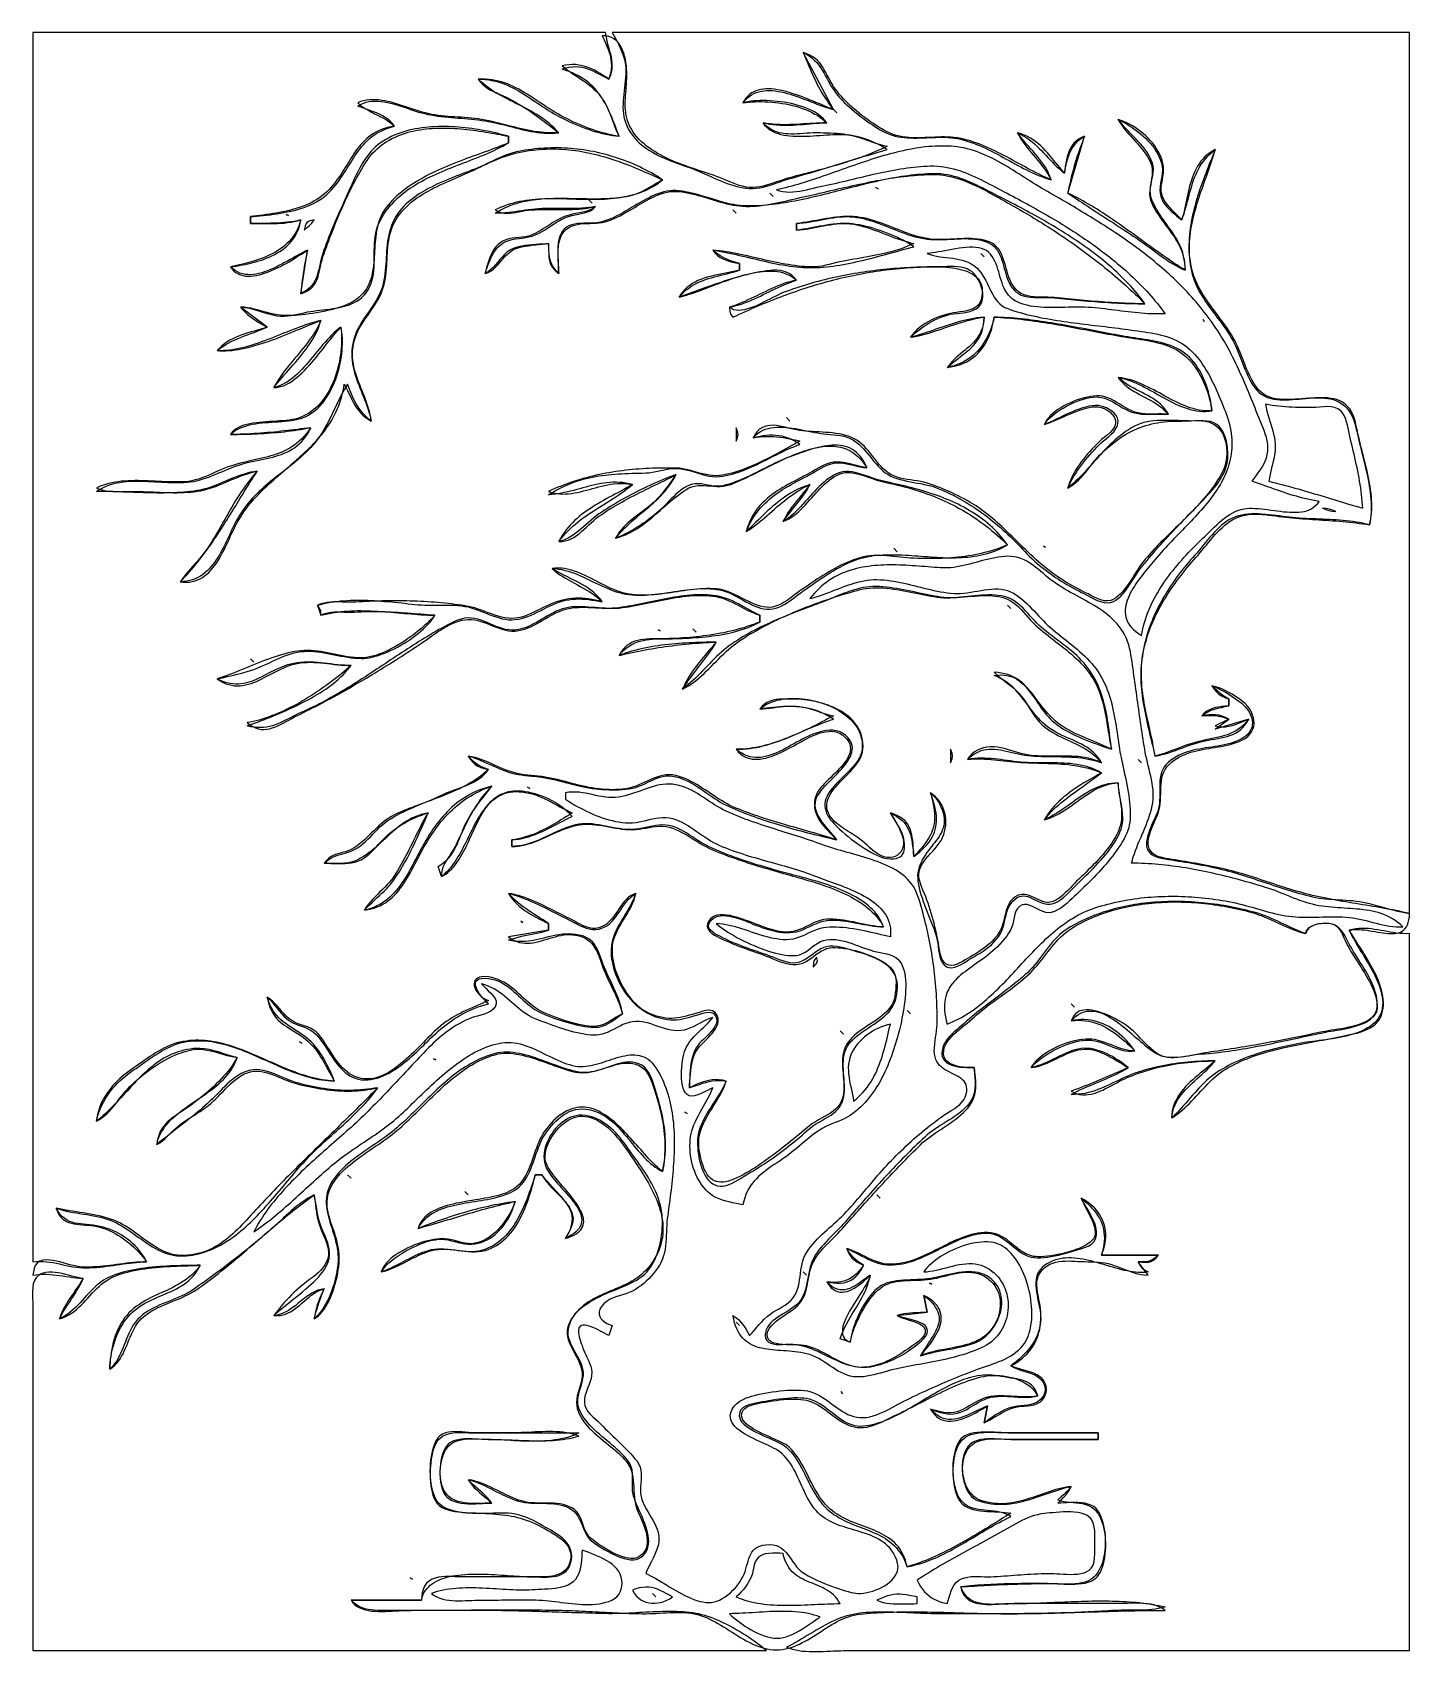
# Model space of a CAD drawing. Extents: x 0 to 411, y 0 to 483.
import ezdxf

# ---------------------------------------------------------------- set-up
doc = ezdxf.new("R2010")
doc.units = 0
for name, color, linetype in [('C18', 18, 'CONTINUOUS'), ('C19', 19, 'CONTINUOUS'), ('C254', 254, 'CONTINUOUS'), ('C27', 27, 'CONTINUOUS'), ('C29', 29, 'CONTINUOUS'), ('C37', 37, 'CONTINUOUS'), ('C39', 39, 'CONTINUOUS'), ('C49', 49, 'CONTINUOUS'), ('C59', 59, 'CONTINUOUS'), ('C7', 7, 'CONTINUOUS')]:
    doc.layers.add(name, color=color, linetype=linetype)

msp = doc.modelspace()

# ---------------------------------------------------------------- linework, layer by layer
at = {"layer": 'C18'}
for points in [[(0, 483)], [(0, 483), (0, 116), (1.0402, 116.1177), (2.0642, 116.1608), (3.0745, 116.1387), (4.0734, 116.0609), (5.0634, 115.9371), (6.0468, 115.7767), (7.0261, 115.5892), (8.0037, 115.3843), (8.9819, 115.1713), (9.9632, 114.96), (10.9499, 114.7597), (11.9446, 114.58), (12.9496, 114.4304), (13.9672, 114.3206), (15, 114.26), (15.997, 114.2452), (16.9945, 114.2618), (17.9924, 114.3061), (18.9907, 114.3749), (19.9893, 114.4645), (20.9883, 114.5718), (21.9877, 114.6931), (22.9874, 114.825), (23.9873, 114.9642), (24.9876, 115.1073), (25.9881, 115.2507), (26.9889, 115.391), (27.9899, 115.5249), (28.9912, 115.6488), (29.9926, 115.7594), (30.9942, 115.8533), (31.996, 115.9269), (32.9979, 115.977), (34, 116), (33.5476, 116.8781), (33.0414, 117.7297), (32.4844, 118.5535), (31.8794, 119.3479), (31.2293, 120.1117), (30.5371, 120.8434), (29.8056, 121.5415), (29.0378, 122.2048), (28.2365, 122.8318), (27.4047, 123.421), (26.5453, 123.9712), (25.6612, 124.4808), (24.7552, 124.9486), (23.8303, 125.373), (22.8895, 125.7527), (21.9355, 126.0863), (20.9714, 126.3723), (20, 126.6095), (18.9843, 126.8037), (17.992, 126.9489), (17.0237, 127.0596), (16.0804, 127.1503), (15.1627, 127.2357), (14.2716, 127.3304), (13.4078, 127.449), (12.5722, 127.6061), (11.7656, 127.8162), (10.9888, 128.094), (10.2427, 128.4541), (9.528, 128.9111), (8.8455, 129.4796), (8.1961, 130.1742), (7.5807, 131.0094), (7, 132), (7.99, 131.6952), (8.9902, 131.427), (9.9988, 131.1898), (11.0142, 130.978), (12.0346, 130.7863), (13.0585, 130.6092), (14.0841, 130.4411), (15.1097, 130.2766), (16.1338, 130.1102), (17.1545, 129.9365), (18.1702, 129.7498), (19.1793, 129.5448), (20.18, 129.316), (21.1708, 129.0579), (22.1498, 128.7649), (23.1154, 128.4317), (24.0661, 128.0528), (25, 127.6226), (25.8392, 127.1838), (26.672, 126.7058), (27.4995, 126.1941), (28.3232, 125.6547), (29.1443, 125.0932), (29.9642, 124.5156), (30.7842, 123.9275), (31.6056, 123.3348), (32.4298, 122.7432), (33.2581, 122.1586), (34.0918, 121.5867), (34.9323, 121.0334), (35.7808, 120.5043), (36.6387, 120.0054), (37.5074, 119.5424), (38.3881, 119.121), (39.2822, 118.7471), (40.191, 118.4265), (41.1159, 118.1649), (42.0581, 117.9682), (43.019, 117.842), (44, 117.7924), (44.9371, 117.8026), (45.8619, 117.8509), (46.7748, 117.9363), (47.676, 118.0576), (48.5656, 118.214), (49.4439, 118.4044), (50.3112, 118.6278), (51.1676, 118.8832), (52.0133, 119.1695), (52.8487, 119.4858), (53.674, 119.8311), (54.4893, 120.2044), (55.2949, 120.6046), (56.091, 121.0307), (56.8778, 121.4817), (57.6557, 121.9567), (58.4248, 122.4546), (59.1853, 122.9744), (59.9375, 123.515), (60.6815, 124.0756), (61.4177, 124.655), (62.1463, 125.2523), (62.8674, 125.8664), (63.5813, 126.4964), (64.2883, 127.1413), (64.9885, 127.7999), (65.6822, 128.4714), (66.3697, 129.1547), (67.0511, 129.8488), (67.7267, 130.5526), (68.3966, 131.2653), (69.0613, 131.9857), (69.7207, 132.7129), (70.3753, 133.4459), (71.0252, 134.1836), (71.6706, 134.925), (72.3119, 135.6692), (72.9491, 136.4151), (73.5825, 137.1617), (74.2124, 137.908), (74.839, 138.653), (75.4626, 139.3957), (76.0832, 140.1351), (76.7013, 140.8701), (77.3169, 141.5998), (77.9304, 142.3231), (78.5419, 143.0391), (79.1517, 143.7467), (79.7601, 144.445), (80.3672, 145.1328), (80.9732, 145.8093), (81.5785, 146.4733), (82.1831, 147.1239), (82.7875, 147.7601), (83.3917, 148.3809), (83.9961, 148.9853), (84.7154, 149.6861), (85.4412, 150.3783), (86.1727, 151.063), (86.9087, 151.7412), (87.6485, 152.414), (88.3911, 153.0824), (89.1355, 153.7475), (89.881, 154.4104), (90.6264, 155.0722), (91.371, 155.7338), (92.1138, 156.3964), (92.8538, 157.0611), (93.5902, 157.7289), (94.322, 158.4008), (95.0483, 159.078), (95.7682, 159.7614), (96.4808, 160.4522), (97.1851, 161.1515), (97.8802, 161.8603), (98.5652, 162.5796), (99.2392, 163.3105), (99.9013, 164.0541), (100.5504, 164.8115), (101.1858, 165.5837), (101.8065, 166.3718), (102.4115, 167.1769), (103, 168), (101.9835, 167.8224), (100.9695, 167.6675), (99.9579, 167.535), (98.9486, 167.4246), (97.9412, 167.3361), (96.9359, 167.269), (95.9323, 167.2233), (94.9303, 167.1985), (93.9298, 167.1944), (92.9306, 167.2107), (91.9326, 167.2472), (90.9357, 167.3036), (89.9397, 167.3796), (88.9444, 167.4748), (87.9497, 167.5891), (86.9554, 167.7222), (85.9615, 167.8737), (84.9677, 168.0434), (83.9739, 168.231), (82.98, 168.4363), (81.9858, 168.6589), (80.9911, 168.8986), (79.9959, 169.1551), (79, 169.4282), (78.1393, 169.697), (77.2536, 170.0171), (76.3463, 170.3762), (75.4208, 170.762), (74.4804, 171.1622), (73.5285, 171.5644), (72.5685, 171.9563), (71.6037, 172.3256), (70.6375, 172.6599), (69.6733, 172.947), (68.7145, 173.1745), (67.7643, 173.3301), (66.8263, 173.4015), (65.9037, 173.3762), (65, 173.2422), (64.034, 172.9809), (63.1005, 172.6274), (62.1974, 172.1913), (61.3226, 171.6824), (60.4743, 171.1103), (59.6503, 170.4846), (58.8487, 169.8152), (58.0674, 169.1116), (57.3045, 168.3835), (56.5579, 167.6406), (55.8257, 166.8926), (55.1058, 166.1492), (54.3962, 165.42), (53.6949, 164.7148), (53, 164.0432), (52.2511, 163.3493), (51.49, 162.6641), (50.7176, 161.9868), (49.9353, 161.3168), (49.144, 160.6534), (48.3451, 159.9957), (47.5396, 159.3431), (46.7287, 158.695), (45.9135, 158.0505), (45.0953, 157.4089), (44.2753, 156.7697), (43.4544, 156.1319), (42.634, 155.495), (41.8151, 154.8582), (40.999, 154.2208), (40.1867, 153.5821), (39.3796, 152.9414), (38.5786, 152.2979), (37.785, 151.651), (37, 151), (37.1973, 151.8276), (37.4446, 152.6244), (37.7394, 153.3919), (38.0794, 154.1317), (38.4622, 154.8452), (38.8853, 155.5342), (39.3465, 156.2), (39.8434, 156.8443), (40.3735, 157.4687), (40.9346, 158.0745), (41.5242, 158.6635), (42.1399, 159.2372), (42.7794, 159.797), (43.4404, 160.3446), (44.1203, 160.8816), (44.817, 161.4094), (45.5279, 161.9295), (46.2508, 162.4437), (46.9831, 162.9533), (47.7227, 163.4601), (48.467, 163.9654), (49.2138, 164.4709), (49.9606, 164.978), (50.7051, 165.4885), (51.4448, 166.0037), (52.1775, 166.5253), (52.9007, 167.0548), (53.6121, 167.5938), (54.3093, 168.1438), (54.9899, 168.7063), (55.6516, 169.2829), (56.2919, 169.8752), (56.9086, 170.4847), (57.4991, 171.1129), (58.0612, 171.7615), (58.5925, 172.4319), (59.0906, 173.1257), (59.5531, 173.8444), (59.9777, 174.5897), (60.3619, 175.363), (60.7035, 176.1659), (61, 177), (60.023, 177.2462), (59.0398, 177.5267), (58.0511, 177.8302), (57.0574, 178.1453), (56.0593, 178.4607), (55.0574, 178.765), (54.0523, 179.0468), (53.0446, 179.2948), (52.0349, 179.4976), (51.0239, 179.6439), (50.012, 179.7223), (49, 179.7214), (47.9809, 179.653), (46.9889, 179.5397), (46.0231, 179.3831), (45.0825, 179.1848), (44.1661, 178.9465), (43.2729, 178.67), (42.4019, 178.3569), (41.5522, 178.0089), (40.7227, 177.6277), (39.9125, 177.215), (39.1207, 176.7725), (38.3461, 176.3018), (37.5879, 175.8047), (36.845, 175.2828), (36.1165, 174.7378), (35.4014, 174.1715), (34.6987, 173.5854), (34.0074, 172.9814), (33.3265, 172.361), (32.6551, 171.726), (31.9922, 171.078), (31.3368, 170.4188), (30.6879, 169.75), (30.0445, 169.0734), (29.4056, 168.3905), (28.7703, 167.7032), (28.1376, 167.013), (27.5065, 166.3217), (26.876, 165.6309), (26.2451, 164.9424), (25.6129, 164.2578), (24.9783, 163.5789), (24.3404, 162.9073), (23.6982, 162.2446), (23.0508, 161.5927), (22.397, 160.9531), (21.736, 160.3276), (21.0668, 159.7178), (20.3884, 159.1255), (19.6998, 158.5523), (19, 158), (19.2264, 158.9985), (19.5033, 159.9776), (19.8285, 160.9369), (20.2002, 161.8758), (20.6164, 162.7939), (21.0751, 163.6908), (21.5744, 164.566), (22.1122, 165.419), (22.6867, 166.2495), (23.2959, 167.0569), (23.9378, 167.8409), (24.6104, 168.601), (25.3118, 169.3366), (26.04, 170.0475), (26.7931, 170.733), (27.569, 171.3929), (28.3659, 172.0266), (29.1817, 172.6336), (30.0146, 173.2137), (30.828, 173.7696), (31.6471, 174.3416), (32.4724, 174.9251), (33.3046, 175.5152), (34.1441, 176.107), (34.9916, 176.6959), (35.8477, 177.277), (36.713, 177.8456), (37.588, 178.3968), (38.4734, 178.9258), (39.3697, 179.428), (40.2776, 179.8983), (41.1975, 180.3322), (42.1302, 180.7248), (43.0762, 181.0712), (44.0361, 181.3668), (45.0105, 181.6067), (46, 181.7862), (46.9333, 181.9049), (47.8621, 181.9852), (48.7865, 182.0286), (49.7068, 182.0364), (50.6232, 182.0103), (51.5357, 181.9518), (52.4447, 181.8623), (53.3504, 181.7433), (54.2528, 181.5963), (55.1523, 181.4229), (56.049, 181.2245), (56.9431, 181.0026), (57.8348, 180.7588), (58.7244, 180.4945), (59.6119, 180.2112), (60.4976, 179.9105), (61.3818, 179.5937), (62.2645, 179.2625), (63.146, 178.9184), (64.0265, 178.5628), (64.9061, 178.1972), (65.7852, 177.8231), (66.6638, 177.442), (67.5422, 177.0555), (68.4205, 176.665), (69.299, 176.272), (70.1779, 175.8781), (71.0573, 175.4847), (71.9375, 175.0933), (72.8186, 174.7054), (73.7008, 174.3226), (74.5844, 173.9462), (75.4695, 173.5779), (76.3564, 173.2192), (77.2452, 172.8714), (78.1361, 172.5362), (79.0293, 172.215), (79.925, 171.9093), (80.8234, 171.6206), (81.7248, 171.3504), (82.6292, 171.1003), (83.537, 170.8717), (84.4482, 170.6661), (85.3631, 170.485), (86.2819, 170.33), (87.2048, 170.2025), (88.132, 170.1039), (89.0636, 170.0359), (90, 170), (89.6435, 170.9169), (89.2573, 171.8579), (88.8414, 172.8159), (88.3958, 173.7834), (87.9206, 174.7535), (87.4159, 175.7187), (86.8817, 176.6719), (86.318, 177.6059), (85.7249, 178.5134), (85.1025, 179.3872), (84.4508, 180.2201), (83.7697, 181.0049), (83.0595, 181.7343), (82.3202, 182.4012), (81.4747, 183.0834), (80.6435, 183.7059), (79.8278, 184.2787), (79.0291, 184.8121), (78.2486, 185.3162), (77.4878, 185.8013), (76.7479, 186.2774), (76.0304, 186.7548), (75.3366, 187.2436), (74.6678, 187.754), (74.0255, 188.2963), (73.4109, 188.8805), (72.8254, 189.5168), (72.2704, 190.2155), (71.7472, 190.9867), (71.2572, 191.8406), (70.8018, 192.7873), (70.3822, 193.837), (70, 195), (70.7689, 194.2818), (71.4909, 193.4979), (72.1813, 192.6704), (72.8557, 191.8212), (73.5295, 190.9725), (74.2182, 190.1462), (74.9373, 189.3645), (75.7022, 188.6495), (76.5285, 188.0231), (77.4378, 187.4906), (78.3612, 187.067), (79.2915, 186.7129), (80.2213, 186.3892), (81.1435, 186.0565), (82.0507, 185.6757), (82.9357, 185.2074), (83.7913, 184.6126), (84.6103, 183.8518), (85.1692, 183.2193), (85.7097, 182.5486), (86.2351, 181.8456), (86.749, 181.1163), (87.2549, 180.367), (87.7563, 179.6034), (88.2566, 178.8318), (88.7594, 178.0582), (89.2683, 177.2885), (89.7866, 176.5289), (90.3178, 175.7854), (90.8656, 175.064), (91.4334, 174.3707), (92.0247, 173.7117), (92.6429, 173.0929), (93.2917, 172.5204), (93.9745, 172.0003), (94.6947, 171.5385), (95.456, 171.1412), (96.2618, 170.8144), (97.1155, 170.564), (98.0208, 170.3962), (98.9811, 170.317), (100, 170.3325), (100.9341, 170.4288), (101.8638, 170.5989), (102.7881, 170.838), (103.706, 171.1412), (104.6165, 171.5037), (105.5187, 171.9204), (106.4114, 172.3866), (107.2938, 172.8973), (108.1649, 173.4478), (109.0235, 174.033), (109.8688, 174.6483), (110.6997, 175.2885), (111.5153, 175.949), (112.3145, 176.6248), (113.0964, 177.311), (113.8599, 178.0027), (114.6041, 178.6952), (115.3279, 179.3834), (116.0304, 180.0626), (116.7106, 180.7278), (117.3674, 181.3742), (118, 181.9969), (118.764, 182.7392), (119.5284, 183.4636), (120.2944, 184.1696), (121.0637, 184.8565), (121.8375, 185.5236), (122.6172, 186.1704), (123.4044, 186.7962), (124.2005, 187.4004), (125.0068, 187.9823), (125.8247, 188.5413), (126.6558, 189.0768), (127.5014, 189.5882), (128.363, 190.0748), (129.2419, 190.536), (130.1396, 190.9711), (131.0575, 191.3796), (131.997, 191.7608), (132.9596, 192.1141), (133.9467, 192.4387), (134.9597, 192.7343), (136, 193), (135.5744, 193.4126), (135.1175, 193.8861), (134.6446, 194.4091), (134.1709, 194.9705), (133.7118, 195.5591), (133.2824, 196.1637), (132.898, 196.7731), (132.574, 197.3761), (132.3255, 197.9615), (132.1678, 198.5181), (132.1163, 199.0348), (132.1861, 199.5003), (132.3925, 199.9034), (132.7508, 200.2329), (133.2763, 200.4778), (133.9842, 200.6266), (134.8898, 200.6684), (136.0084, 200.5918), (136.9991, 200.4312), (137.9412, 200.1854), (138.8391, 199.8624), (139.6974, 199.4703), (140.5205, 199.0171), (141.3129, 198.5108), (142.0791, 197.9595), (142.8235, 197.3712), (143.5507, 196.7539), (144.2652, 196.1158), (144.9713, 195.4647), (145.6737, 194.8087), (146.3767, 194.156), (147.0849, 193.5145), (147.8028, 192.8922), (148.5348, 192.2972), (149.2854, 191.7376), (149.8551, 191.3642), (150.5252, 190.9778), (151.2857, 190.5821), (152.1265, 190.1809), (153.0377, 189.7778), (154.0091, 189.3766), (155.0308, 188.981), (156.0927, 188.5948), (157.1848, 188.2216), (158.2971, 187.8652), (159.4196, 187.5292), (160.5422, 187.2175), (161.655, 186.9338), (162.7478, 186.6817), (163.8107, 186.465), (164.8337, 186.2874), (165.8067, 186.1527), (166.7197, 186.0645), (167.5626, 186.0266), (168.3255, 186.0426), (168.9984, 186.1165), (169.9491, 186.3496), (170.8764, 186.7101), (171.7812, 187.1703), (172.6645, 187.7027), (173.5271, 188.2794), (174.3699, 188.873), (175.1939, 189.4557), (176, 190), (175.8201, 191.0309), (175.598, 192.0274), (175.3372, 192.994), (175.0418, 193.9352), (174.7156, 194.8556), (174.3623, 195.7598), (173.9858, 196.6524), (173.5899, 197.538), (173.1785, 198.4211), (172.7555, 199.3064), (172.3246, 200.1984), (171.8896, 201.1017), (171.4545, 202.0209), (171.0231, 202.9606), (170.6402, 203.8598), (170.2972, 204.7482), (169.9824, 205.6211), (169.6842, 206.4743), (169.3908, 207.3033), (169.0906, 208.1038), (168.7719, 208.8714), (168.423, 209.6017), (168.0323, 210.2902), (167.5881, 210.9327), (167.0787, 211.5247), (166.4924, 212.0618), (165.8175, 212.5397), (165.0425, 212.9539), (164.1555, 213.3001), (163.1449, 213.5738), (161.9992, 213.7708), (161.0073, 213.8649), (160.0321, 213.894), (159.0715, 213.8656), (158.1237, 213.787), (157.1865, 213.6658), (156.258, 213.5093), (155.3361, 213.325), (154.4188, 213.1204), (153.5042, 212.903), (152.5901, 212.6801), (151.6746, 212.4592), (150.7558, 212.2478), (149.8314, 212.0533), (148.8997, 211.8831), (147.9585, 211.7448), (147.0058, 211.6457), (146.0396, 211.5934), (145.058, 211.5952), (144.0588, 211.6585), (143.0401, 211.791), (142, 212), (142.9581, 212.3668), (143.9314, 212.6835), (144.9174, 212.9588), (145.9139, 213.2012), (146.9188, 213.4194), (147.9299, 213.6222), (148.9448, 213.8182), (149.9614, 214.0161), (150.9774, 214.2246), (151.9907, 214.4522), (152.9989, 214.7078), (154, 215), (154, 217), (153.1612, 217.5565), (152.315, 218.1042), (151.4645, 218.6464), (150.6125, 219.1867), (149.762, 219.7285), (148.9161, 220.2754), (148.0778, 220.8308), (147.2499, 221.3982), (146.4355, 221.9812), (145.6377, 222.5831), (144.8592, 223.2075), (144.1033, 223.8579), (143.3728, 224.5378), (142.6706, 225.2507), (142, 226), (142.973, 225.7388), (143.9453, 225.4478), (144.9166, 225.129), (145.8864, 224.7847), (146.8543, 224.4173), (147.8201, 224.0289), (148.7833, 223.6219), (149.7434, 223.1984), (150.7003, 222.7608), (151.6533, 222.3114), (152.6023, 221.8522), (153.5468, 221.3858), (154.4863, 220.9142), (155.4206, 220.4398), (156.3493, 219.9647), (157.272, 219.4914), (158.1882, 219.022), (159.0977, 218.5588), (160, 218.1041), (160.8334, 217.6752), (161.6818, 217.2284), (162.5446, 216.7832), (163.4214, 216.359), (164.3117, 215.9754), (165.2148, 215.6518), (166.1304, 215.4079), (167.0579, 215.2631), (167.9967, 215.237), (168.9465, 215.349), (169.9066, 215.6188), (170.7534, 215.9957), (171.5236, 216.4648), (172.2274, 217.0141), (172.8749, 217.6315), (173.4766, 218.3051), (174.0426, 219.0229), (174.5832, 219.773), (175.1087, 220.5434), (175.6293, 221.3221), (176.1554, 222.0971), (176.6971, 222.8565), (177.2647, 223.5883), (177.8686, 224.2805), (178.5189, 224.9212), (179.2259, 225.4983), (180, 226), (179.6706, 225.0677), (179.2918, 224.1606), (178.8711, 223.2748), (178.4161, 222.4067), (177.9346, 221.5524), (177.4341, 220.7083), (176.9224, 219.8705), (176.4071, 219.0354), (175.8957, 218.1992), (175.3961, 217.3581), (174.9158, 216.5084), (174.4626, 215.6464), (174.0439, 214.7683), (173.6676, 213.8703), (173.3412, 212.9488), (173.0725, 212), (172.886, 211.1143), (172.758, 210.214), (172.6865, 209.3014), (172.67, 208.3791), (172.7068, 207.4496), (172.7951, 206.5154), (172.9334, 205.579), (173.1198, 204.6429), (173.3528, 203.7096), (173.6305, 202.7816), (173.9514, 201.8614), (174.3138, 200.9516), (174.7159, 200.0546), (175.1561, 199.1729), (175.6327, 198.309), (176.144, 197.4655), (176.6883, 196.6449), (177.2639, 195.8496), (177.8691, 195.0821), (178.5023, 194.345), (179.1618, 193.6408), (179.8458, 192.9719), (180.5527, 192.341), (181.2808, 191.7504), (182.0284, 191.2027), (182.7938, 190.7004), (183.5754, 190.246), (184.3714, 189.8419), (185.1801, 189.4908), (186, 189.1952), (187.2323, 188.8277), (188.3667, 188.5546), (189.4187, 188.3691), (190.4037, 188.2648), (191.3372, 188.235), (192.2348, 188.2733), (193.1119, 188.3731), (193.9841, 188.5278), (194.8668, 188.7309), (195.7755, 188.9759), (196.7257, 189.2561), (197.733, 189.5651), (198.8128, 189.8962), (199.9807, 190.243), (201.0116, 190.4762), (202.0877, 190.5209), (203.0712, 190.2304), (203.824, 189.4583), (204.1249, 188.6539), (204.162, 187.8447), (203.9744, 187.0363), (203.6008, 186.2343), (203.0801, 185.4441), (202.4514, 184.6715), (201.7535, 183.9219), (201.0253, 183.2009), (200.3057, 182.5141), (199.6337, 181.867), (199.0481, 181.2653), (198.5879, 180.7145), (198.0367, 179.8741), (197.5756, 178.9883), (197.1962, 178.0633), (196.8897, 177.1051), (196.6476, 176.1199), (196.4613, 175.1138), (196.3223, 174.0929), (196.222, 173.0633), (196.1517, 172.0312), (196.103, 171.0027), (196.0672, 169.9839), (196.0357, 168.981), (196, 168), (197.0504, 168.3353), (198.0587, 168.6741), (199.0357, 169.005), (199.9919, 169.3165), (200.938, 169.5973), (201.8848, 169.836), (202.8427, 170.0213), (203.8225, 170.1417), (204.8349, 170.1859), (205.8905, 170.1424), (207, 170), (206.6005, 169.1089), (206.1569, 168.2248), (205.6758, 167.3463), (205.1643, 166.4721), (204.6292, 165.6011), (204.0773, 164.732), (203.5156, 163.8635), (202.9508, 162.9945), (202.3898, 162.1237), (201.8396, 161.2498), (201.3069, 160.3716), (200.7987, 159.4879), (200.3218, 158.5974), (199.8831, 157.6989), (199.4894, 156.7911), (199.1476, 155.8729), (198.8646, 154.9429), (198.6473, 154), (198.5456, 153.3399), (198.4786, 152.6032), (198.4472, 151.8007), (198.4525, 150.9435), (198.4955, 150.0425), (198.5774, 149.1086), (198.699, 148.1529), (198.8616, 147.1862), (199.066, 146.2196), (199.3135, 145.264), (199.6049, 144.3304), (199.9414, 143.4297), (200.324, 142.573), (200.7538, 141.7711), (201.2318, 141.0351), (201.759, 140.3758), (202.3366, 139.8044), (202.9655, 139.3316), (203.6467, 138.9686), (204.3814, 138.7262), (205.1706, 138.6154), (206.0154, 138.6473), (206.9599, 138.8277), (207.8935, 139.1224), (208.8147, 139.5098), (209.7221, 139.9684), (210.6141, 140.4766), (211.4894, 141.013), (212.3464, 141.5559), (213.1838, 142.084), (214, 142.5756), (214.9104, 143.1099), (215.8054, 143.6495), (216.686, 144.1945), (217.5531, 144.7452), (218.4079, 145.3017), (219.2512, 145.8644), (220.0841, 146.4333), (220.9076, 147.0088), (221.7226, 147.5909), (222.5301, 148.1801), (223.3312, 148.7763), (224.1268, 149.38), (224.9179, 149.9912), (225.7055, 150.6101), (226.4906, 151.2371), (227.2743, 151.8723), (228.0574, 152.516), (228.841, 153.1682), (229.626, 153.8294), (230.4135, 154.4995), (231.2045, 155.179), (232, 155.868), (232.7865, 156.4945), (233.6277, 157.073), (234.5076, 157.6173), (235.4101, 158.1414), (236.319, 158.6595), (237.2182, 159.1854), (238.0917, 159.7332), (238.9233, 160.3169), (239.6969, 160.9505), (240.3966, 161.6481), (240.9314, 162.3268), (241.3626, 163.0431), (241.7, 163.7936), (241.9532, 164.575), (242.1317, 165.3842), (242.2452, 166.2178), (242.3035, 167.0725), (242.316, 167.9451), (242.2925, 168.8323), (242.2426, 169.7307), (242.176, 170.6373), (242.1022, 171.5485), (242.0309, 172.4613), (241.9719, 173.3723), (241.9346, 174.2782), (241.9288, 175.1757), (241.9641, 176.0616), (242.0501, 176.9327), (242.1965, 177.7855), (242.4129, 178.617), (242.7089, 179.4236), (243.0943, 180.2023), (243.5787, 180.9498), (244.1434, 181.6511), (244.7739, 182.3187), (245.4615, 182.9574), (246.1975, 183.5716), (246.973, 184.1658), (247.7794, 184.7447), (248.6078, 185.3128), (249.4495, 185.8747), (250.2958, 186.435), (251.1379, 186.9981), (251.9671, 187.5687), (252.7746, 188.1513), (253.5516, 188.7506), (254.2894, 189.3709), (254.9792, 190.0171), (255.6123, 190.6934), (256.18, 191.4047), (256.6734, 192.1553), (257.0839, 192.95), (257.4027, 193.7932), (257.7095, 194.8942), (257.9293, 195.9366), (258.0652, 196.9225), (258.1201, 197.8539), (258.0972, 198.733), (257.9994, 199.5619), (257.83, 200.3427), (257.5918, 201.0775), (257.2881, 201.7684), (256.9217, 202.4175), (256.4959, 203.027), (256.0136, 203.5988), (255.478, 204.1352), (254.892, 204.6383), (254.2587, 205.11), (253.5813, 205.5527), (252.8627, 205.9683), (252.106, 206.3589), (251.3143, 206.7268), (250.4907, 207.0739), (249.6381, 207.4024), (248.7597, 207.7144), (247.8585, 208.012), (246.9376, 208.2973), (246, 208.5725), (245.0738, 208.8489), (244.1021, 209.1486), (243.0966, 209.45), (242.0688, 209.7318), (241.0303, 209.9726), (239.9925, 210.1509), (238.9672, 210.2454), (237.9658, 210.2346), (237, 210.0972), (236.095, 209.8264), (235.2463, 209.4442), (234.441, 208.9765), (233.6659, 208.4493), (232.9083, 207.8885), (232.155, 207.32), (231.3931, 206.7698), (230.6096, 206.2638), (229.7916, 205.828), (228.926, 205.4884), (228, 205.2708), (226.9744, 205.2066), (225.9488, 205.305), (224.9283, 205.529), (223.918, 205.8421), (222.9232, 206.2074), (221.9487, 206.5881), (221, 206.9475), (220.0544, 207.2851), (219.1057, 207.6195), (218.1547, 207.9519), (217.2022, 208.2838), (216.249, 208.6166), (215.2959, 208.9517), (214.3436, 209.2905), (213.3931, 209.6343), (212.4451, 209.9847), (211.5005, 210.3429), (210.5599, 210.7105), (209.6243, 211.0888), (208.6944, 211.4791), (207.7711, 211.883), (206.8552, 212.3018), (205.9474, 212.7369), (205.0486, 213.1898), (204.3682, 213.5432), (203.616, 213.9711), (202.885, 214.476), (202.2685, 215.0605), (201.8595, 215.727), (201.7513, 216.4781), (202.037, 217.3163), (202.5196, 217.9863), (203.0915, 218.5097), (203.7429, 218.898), (204.464, 219.1627), (205.245, 219.3151), (206.0762, 219.3667), (206.9477, 219.329), (207.8499, 219.2135), (208.7729, 219.0315), (209.707, 218.7946), (210.6424, 218.5141), (211.5693, 218.2016), (212.478, 217.8685), (213.3586, 217.5263), (214.2015, 217.1863), (214.9969, 216.8601), (215.7349, 216.5592), (216.4059, 216.2948), (217, 216.0787), (217.9564, 215.7572), (218.9288, 215.445), (219.9149, 215.1514), (220.912, 214.8855), (221.9179, 214.6566), (222.9301, 214.4737), (223.9461, 214.3461), (224.9635, 214.283), (225.9799, 214.2935), (226.9929, 214.387), (228, 214.5725), (229.0311, 214.8669), (230.0319, 215.2418), (231.0119, 215.6708), (231.981, 216.1274), (232.9487, 216.5852), (233.9248, 217.0178), (234.9189, 217.3988), (235.9407, 217.7018), (237, 217.9004), (237.9749, 217.9919), (238.9578, 218.0241), (239.9475, 218.0038), (240.9431, 217.9377), (241.9438, 217.8326), (242.9485, 217.6953), (243.9564, 217.5325), (244.9664, 217.3512), (245.9777, 217.158), (246.9893, 216.9597), (248.0003, 216.7632), (249.0096, 216.5752), (250.0165, 216.4024), (251.0199, 216.2517), (252.0189, 216.1299), (253.0126, 216.0437), (254, 216), (253.6781, 216.8143), (253.305, 217.5987), (252.8829, 218.3539), (252.4139, 219.0807), (251.9, 219.7798), (251.3435, 220.4521), (250.7465, 221.0982), (250.111, 221.719), (249.4394, 222.3153), (248.7335, 222.8877), (247.9957, 223.4371), (247.228, 223.9641), (246.4325, 224.4697), (245.6115, 224.9546), (244.767, 225.4194), (243.9011, 225.8651), (243.016, 226.2923), (242.1139, 226.7019), (241.1968, 227.0945), (240.2669, 227.471), (239.3263, 227.8321), (238.3772, 228.1787), (237.4216, 228.5114), (236.4618, 228.831), (235.4998, 229.1383), (234.5378, 229.4341), (233.5779, 229.7191), (232.6222, 229.9941), (231.6729, 230.2599), (230.7322, 230.5172), (229.802, 230.7668), (228.8847, 231.0095), (227.9822, 231.246), (227.0968, 231.4771), (226.2306, 231.7036), (225.3856, 231.9263), (224.5641, 232.1458), (223.7682, 232.363), (223, 232.5787), (222.031, 232.8555), (221.0598, 233.1339), (220.0868, 233.4146), (219.1126, 233.698), (218.1376, 233.9847), (217.1623, 234.2754), (216.1871, 234.5706), (215.2127, 234.8708), (214.2393, 235.1766), (213.2675, 235.4887), (212.2979, 235.8075), (211.3308, 236.1337), (210.3668, 236.4678), (209.4063, 236.8103), (208.4498, 237.162), (207.4978, 237.5233), (206.5508, 237.8948), (205.6092, 238.2771), (204.6736, 238.6707), (203.7443, 239.0763), (202.822, 239.4943), (201.9071, 239.9255), (201, 240.3703), (200.1893, 240.8021), (199.374, 241.2807), (198.5535, 241.7942), (197.727, 242.3311), (196.8941, 242.8795), (196.0541, 243.4277), (195.2062, 243.9639), (194.3499, 244.4765), (193.4846, 244.9536), (192.6096, 245.3836), (191.7243, 245.7547), (190.828, 246.0552), (189.9201, 246.2733), (189, 246.3973), (188.0085, 246.4289), (187.0154, 246.379), (186.0206, 246.2644), (185.024, 246.1021), (184.0258, 245.909), (183.0259, 245.7021), (182.0242, 245.4984), (181.0207, 245.3148), (180.0156, 245.1682), (179.0086, 245.0756), (178, 245.054), (177.0006, 245.1008), (176.0007, 245.1964), (175.0003, 245.3316), (173.9996, 245.497), (172.9985, 245.6833), (171.9974, 245.881), (170.9961, 246.081), (169.9949, 246.2738), (168.9939, 246.4501), (167.9931, 246.6006), (166.9927, 246.716), (165.9928, 246.7869), (164.9935, 246.8039), (163.9948, 246.7579), (162.9969, 246.6393), (162, 246.439), (161.0309, 246.1789), (160.0886, 245.8843), (159.1697, 245.5598), (158.2711, 245.2103), (157.3896, 244.8403), (156.522, 244.4546), (155.6651, 244.058), (154.8156, 243.6552), (153.9705, 243.2508), (153.1265, 242.8497), (152.2803, 242.4565), (151.4289, 242.076), (150.569, 241.7128), (149.6974, 241.3717), (148.8109, 241.0575), (147.9062, 240.7748), (146.9804, 240.5284), (146.03, 240.323), (145.0519, 240.1633), (144.043, 240.054), (143, 240), (143, 242), (144.0444, 242.0831), (145.0691, 242.2203), (146.0757, 242.4075), (147.0657, 242.6409), (148.0407, 242.9165), (149.0023, 243.2303), (149.952, 243.5785), (150.8915, 243.957), (151.8223, 244.362), (152.746, 244.7895), (153.6641, 245.2356), (154.5784, 245.6963), (155.4902, 246.1677), (156.4013, 246.6458), (157.3131, 247.1268), (158.2273, 247.6066), (159.1455, 248.0814), (160.0692, 248.5471), (161, 249), (160.2215, 249.8076), (159.4265, 250.5617), (158.6095, 251.2661), (157.7649, 251.9245), (156.8871, 252.5409), (155.9706, 253.119), (155.0098, 253.6627), (153.9992, 254.1759), (153.0335, 254.615), (152.0545, 255.0102), (151.0621, 255.3629), (150.0557, 255.674), (149.0351, 255.9449), (148, 256.1767)], [(154, 459.7067), (154.8303, 459.2021), (155.6831, 458.7032), (156.5568, 458.2113), (157.4497, 457.7278), (158.3604, 457.254), (159.2871, 456.7913), (160.2283, 456.3411), (161.1824, 455.9046), (162.1478, 455.4833), (163.1229, 455.0785), (164.1061, 454.6916), (165.0958, 454.3238), (166.0904, 453.9766), (167.0884, 453.6513), (168.088, 453.3492), (169.0878, 453.0718), (170.0862, 452.8204), (171.0814, 452.5962), (172.072, 452.4008), (173.0564, 452.2353), (174.0329, 452.1013), (175, 452), (174.6372, 452.9924), (174.2781, 453.9666), (173.9205, 454.922), (173.5622, 455.8583), (173.2011, 456.7752), (172.8348, 457.6723), (172.4614, 458.5493), (172.0785, 459.4056), (171.684, 460.2411), (171.2758, 461.0554), (170.8516, 461.8479), (170.4092, 462.6185), (169.9465, 463.3668), (169.4613, 464.0923), (168.9515, 464.7947), (168.4147, 465.4737), (167.849, 466.1288), (167.2519, 466.7598), (166.6215, 467.3662), (165.9555, 467.9477), (165.2517, 468.5039), (164.508, 469.0345), (163.7221, 469.5391), (162.8919, 470.0173), (162.0153, 470.4688), (161.0899, 470.8931), (160.1137, 471.29), (159.0844, 471.6591), (158, 472), (159.0625, 472.3696), (160.0847, 472.6206), (161.0717, 472.7615), (162.0283, 472.801), (162.9598, 472.7477), (163.8712, 472.6101), (164.7674, 472.3969), (165.6536, 472.1166), (166.5348, 471.7779), (167.4161, 471.3893), (168.3024, 470.9595), (169.199, 470.4971), (170.1107, 470.0106), (171.0427, 469.5087), (172, 469), (172.4377, 470.0762), (172.741, 471.0935), (172.9243, 472.0609), (173.002, 472.987), (172.9884, 473.881), (172.8979, 474.7515), (172.745, 475.6075), (172.544, 476.458), (172.3093, 477.3117), (172.0553, 478.1775), (171.7965, 479.0644), (171.5471, 479.9812), (171.3216, 480.9368), (171.1344, 481.9401), (171, 483), (0, 483)], [(136, 456.4166), (137.0917, 456.2079), (138.1519, 455.9852), (139.1839, 455.7517), (140.1913, 455.51), (141.1777, 455.2632), (142.1467, 455.0142), (143.1017, 454.7659), (144.0464, 454.5212), (144.9842, 454.2831), (145.9188, 454.0544), (146.8537, 453.8381), (147.7924, 453.6372), (148.7385, 453.4544), (149.6956, 453.2929), (150.6672, 453.1554), (151.6568, 453.0449), (152.668, 452.9644), (153.7044, 452.9167), (154.7695, 452.9048), (155.8668, 452.9316), (157, 453), (156.341, 453.7575), (155.655, 454.4753), (154.9437, 455.1562), (154.209, 455.8025), (153.4528, 456.417), (152.677, 457.0021), (151.8833, 457.5606), (151.0738, 458.095), (150.2501, 458.6079), (149.4142, 459.1019), (148.568, 459.5795), (147.7133, 460.0434), (146.852, 460.4962), (145.9859, 460.9404), (145.1169, 461.3787), (144.2469, 461.8136), (143.3777, 462.2477), (142.5111, 462.6836), (141.6492, 463.1239), (140.7936, 463.5713), (139.9463, 464.0282), (139.1091, 464.4973), (138.2839, 464.9812), (137.4726, 465.4825), (136.677, 466.0037), (135.899, 466.5475), (135.1404, 467.1164), (134.4031, 467.7131), (133.689, 468.3401), (133, 469), (134.0619, 468.9874), (135.0925, 468.9231), (136.0939, 468.8097), (137.0682, 468.6497), (138.0172, 468.4459), (138.9432, 468.2008), (139.8482, 467.917), (140.7342, 467.5972), (141.6032, 467.2439), (142.4573, 466.8598), (143.2986, 466.4475), (144.1292, 466.0095), (144.9509, 465.5485), (145.766, 465.0672), (146.5765, 464.5681), (147.3843, 464.0538), (148.1916, 463.5269), (149.0005, 462.9901), (149.8129, 462.446), (150.6309, 461.8971), (151.4565, 461.3462), (152.2919, 460.7957), (153.139, 460.2484), (154, 459.7068)], [(103.1041, 449.4868), (102.3562, 448.862), (101.6441, 448.184), (100.9657, 447.4574), (100.3192, 446.6869), (99.7028, 445.877), (99.1145, 445.0324), (98.5526, 444.1578), (98.015, 443.2577), (97.5, 442.3367), (97.0057, 441.3996), (96.5301, 440.4509), (96.0715, 439.4952), (95.628, 438.5373), (95.1976, 437.5816), (94.7786, 436.6329), (94.369, 435.6958), (93.967, 434.7748), (93.5707, 433.8746), (93.1782, 433), (92.7641, 432.0894), (92.3475, 431.1722), (91.9295, 430.2489), (91.5114, 429.32), (91.0942, 428.3862), (90.6793, 427.4479), (90.2678, 426.5059), (89.8608, 425.5606), (89.4597, 424.6125), (89.0654, 423.6624), (88.6794, 422.7108), (88.3027, 421.7582), (87.9365, 420.8052), (87.5821, 419.8523), (87.2405, 418.9003), (86.9131, 417.9495), (86.601, 417.0007), (86.2913, 415.965), (86.0277, 414.9624), (85.7952, 413.9929), (85.5788, 413.0568), (85.3637, 412.1541), (85.1349, 411.2851), (84.8775, 410.4498), (84.5766, 409.6484), (84.2174, 408.881), (83.7848, 408.1479), (83.2639, 407.449), (82.6399, 406.7847), (81.8979, 406.155), (81.0229, 405.56), (80, 405), (82, 418), (81.3256, 417.6726), (80.6258, 417.3117), (79.9026, 416.9225), (79.1579, 416.5096), (78.3934, 416.0782), (77.611, 415.6331), (76.8127, 415.1794), (76.0004, 414.7218), (75.1757, 414.2655), (74.3408, 413.8152), (73.4973, 413.3761), (72.6473, 412.9529), (71.7925, 412.5507), (70.9348, 412.1744), (70.0762, 411.829), (69.2184, 411.5194), (68.3634, 411.2504), (67.513, 411.0272), (66.6692, 410.8546), (65.8337, 410.7375), (65.0084, 410.6809), (64.1953, 410.6898), (63.3961, 410.7691), (62.6129, 410.9237), (61.8473, 411.1586), (61.1014, 411.4788), (60.3769, 411.8891), (59.6758, 412.3945), (59, 413), (59.866, 413.1218), (60.7461, 413.2569), (61.6374, 413.4063), (62.5372, 413.5712), (63.4428, 413.7527), (64.3515, 413.9519), (65.2606, 414.1699), (66.1673, 414.408), (67.0689, 414.6672), (67.9627, 414.9487), (68.8459, 415.2536), (69.7158, 415.583), (70.5698, 415.9381), (71.4051, 416.32), (72.2188, 416.7298), (73.0085, 417.1687), (73.7712, 417.6378), (74.5043, 418.1382), (75.2051, 418.6711), (75.8708, 419.2376), (76.4988, 419.8388), (77.0862, 420.4759), (77.6303, 421.15), (78.1285, 421.8622), (78.5781, 422.6137), (78.9762, 423.4056), (79.3201, 424.2391), (79.6072, 425.1152), (79.8347, 426.0351), (80, 427), (79.0062, 426.7811), (78.0128, 426.5959), (77.0194, 426.4416), (76.0257, 426.3155), (75.0315, 426.2148), (74.0364, 426.1368), (73.0403, 426.0787), (72.0429, 426.0377), (71.0438, 426.0112), (70.0428, 425.9963), (69.0397, 425.9903), (68.0341, 425.9904), (67.0258, 425.9939), (66.0145, 425.998), (65, 426), (65, 428), (65.9194, 428.0743), (66.8645, 428.1542), (67.8322, 428.2413), (68.8193, 428.3373), (69.8227, 428.4438), (70.8392, 428.5624), (71.8656, 428.6948), (72.8989, 428.8426), (73.9358, 429.0074), (74.9733, 429.1909), (76.0081, 429.3946), (77.0371, 429.6203), (78.0571, 429.8696), (79.0651, 430.1441), (80.0579, 430.4454), (81.0322, 430.7751), (81.985, 431.135), (82.9131, 431.5266), (83.8134, 431.9516), (84.6827, 432.4115), (85.5179, 432.9082), (86.3157, 433.443), (87.0731, 434.0178), (87.787, 434.6342), (88.4837, 435.3033), (89.1429, 435.9871), (89.7678, 436.6839), (90.3613, 437.3918), (90.9267, 438.1092), (91.467, 438.8343), (91.9855, 439.5654), (92.4851, 440.3008), (92.969, 441.0387), (93.4404, 441.7774), (93.9024, 442.5152), (94.3581, 443.2503), (94.8106, 443.9809), (95.263, 444.7055), (95.7185, 445.4221), (96.1802, 446.1292), (96.6511, 446.8249), (97.1345, 447.5075), (97.6335, 448.1754), (98.1511, 448.8267), (98.6905, 449.4597), (99.2549, 450.0727), (99.8472, 450.664), (100.4708, 451.2318), (101.1286, 451.7744), (101.8238, 452.2901), (102.5596, 452.7771), (103.339, 453.2337), (104.1651, 453.6582), (105.0412, 454.0487), (105.9703, 454.4037), (106.9555, 454.7214), (108, 455), (107.4014, 455.7738), (106.7318, 456.4639), (105.9993, 457.0788), (105.2121, 457.6271), (104.3781, 458.1177), (103.5056, 458.5591), (102.6027, 458.9599), (101.6774, 459.329), (100.7379, 459.6748), (99.7923, 460.0062), (98.8487, 460.3317), (97.9152, 460.6601), (97, 461), (97.8332, 461.4751), (98.6814, 461.8517), (99.5435, 462.1363), (100.4183, 462.3355), (101.3047, 462.4557), (102.2013, 462.5035), (103.1072, 462.4855), (104.0211, 462.4081), (104.9418, 462.2779), (105.8681, 462.1013), (106.799, 461.885), (107.7332, 461.6354), (108.6695, 461.3591), (109.6068, 461.0625), (110.5439, 460.7523), (111.4797, 460.4349), (112.4129, 460.1168), (113.3424, 459.8047), (114.267, 459.5049), (115.1856, 459.2241), (116.097, 458.9687), (117, 458.7453), (117.9826, 458.5346), (118.9699, 458.3485), (119.9615, 458.1846), (120.9568, 458.0401), (121.9554, 457.9123), (122.9567, 457.7988), (123.9603, 457.6968), (124.9656, 457.6037), (125.9722, 457.5169), (126.9796, 457.4337), (127.9873, 457.3516), (128.9947, 457.2679), (130.0015, 457.18), (131.0071, 457.0852), (132.011, 456.981), (133.0127, 456.8646), (134.0118, 456.7335), (135.0077, 456.5851), (136, 456.4167)], [(80, 367.7854), (80.7962, 368.0591), (81.5681, 368.3915), (82.3156, 368.7797), (83.0384, 369.2213), (83.7362, 369.7135), (84.409, 370.2538), (85.0564, 370.8395), (85.6782, 371.4679), (86.2742, 372.1365), (86.8442, 372.8427), (87.388, 373.5837), (87.9054, 374.3569), (88.3961, 375.1599), (88.8598, 375.9898), (89.2965, 376.8441), (89.7059, 377.7201), (90.0877, 378.6153), (90.4417, 379.5269), (90.7678, 380.4524), (91.0657, 381.3891), (91.3351, 382.3345), (91.5759, 383.2858), (91.7878, 384.2404), (91.9707, 385.1958), (92.1242, 386.1492), (92.2483, 387.0981), (92.3426, 388.0399), (92.4069, 388.9718), (92.441, 389.8913), (92.4448, 390.7957), (92.4179, 391.6825), (92.3602, 392.5489), (92.2715, 393.3924), (92.1515, 394.2103), (92, 395), (91.284, 394.4679), (90.584, 393.8953), (89.8983, 393.2862), (89.2254, 392.6442), (88.5637, 391.9732), (87.9117, 391.2769), (87.2679, 390.5591), (86.6305, 389.8237), (85.9982, 389.0743), (85.3693, 388.3149), (84.7423, 387.5491), (84.1156, 386.7807), (83.4877, 386.0136), (82.857, 385.2516), (82.2219, 384.4983), (81.5809, 383.7577), (80.9324, 383.0334), (80.2749, 382.3294), (79.6068, 381.6493), (78.9265, 380.997), (78.2325, 380.3762), (77.5233, 379.7907), (76.7972, 379.2444), (76.0527, 378.741), (75.2883, 378.2842), (74.5024, 377.878), (73.6934, 377.526), (72.8598, 377.232), (72, 377), (72.5846, 377.7537), (73.1895, 378.5044), (73.8117, 379.253), (74.4483, 380.0002), (75.0964, 380.7471), (75.753, 381.4946), (76.4153, 382.2435), (77.0804, 382.9947), (77.7454, 383.7492), (78.4073, 384.5078), (79.0634, 385.2715), (79.7105, 386.0412), (80.346, 386.8177), (80.9668, 387.602), (81.5701, 388.3949), (82.153, 389.1975), (82.7125, 390.0105), (83.2457, 390.8348), (83.7499, 391.6715), (84.2219, 392.5213), (84.659, 393.3853), (85.0583, 394.2642), (85.4168, 395.159), (85.7317, 396.0706), (86, 397), (85.0989, 396.7777), (84.1921, 396.531), (83.28, 396.262), (82.3628, 395.9726), (81.4409, 395.665), (80.5147, 395.3412), (79.5843, 395.0032), (78.6502, 394.6531), (77.7126, 394.293), (76.7719, 393.925), (75.8284, 393.5511), (74.8824, 393.1733), (73.9341, 392.7937), (72.9841, 392.4144), (72.0325, 392.0375), (71.0796, 391.6649), (70.1258, 391.2988), (69.1715, 390.9412), (68.2168, 390.5942), (67.2622, 390.2598), (66.308, 389.9402), (65.3544, 389.6372), (64.4018, 389.3531), (63.4505, 389.0899), (62.5008, 388.8496), (61.5531, 388.6343), (60.6076, 388.446), (59.6647, 388.2869), (58.7247, 388.1589), (57.7879, 388.0642), (56.8547, 388.0047), (55.9252, 387.9826), (55, 388), (55.8717, 388.6678), (56.7531, 389.2771), (57.6441, 389.8339), (58.5444, 390.344), (59.4538, 390.8135), (60.3721, 391.2484), (61.2991, 391.6545), (62.2346, 392.0379), (63.1784, 392.4044), (64.1303, 392.7601), (65.0901, 393.1109), (66.0575, 393.4627), (67.0324, 393.8216), (68.0146, 394.1935), (69.0039, 394.5843), (70, 395), (62, 401), (63.0658, 400.9079), (64.0992, 400.7521), (65.1064, 400.5443), (66.094, 400.2965), (67.0684, 400.0203), (68.0361, 399.7275), (69.0035, 399.43), (69.9772, 399.1397), (70.9635, 398.8681), (71.9689, 398.6273), (73, 398.429), (74.0193, 398.3147), (75.0306, 398.2998), (76.0353, 398.367), (77.0347, 398.4994), (78.0301, 398.6798), (79.023, 398.8911), (80.0147, 399.1163), (81.0066, 399.3383), (82, 399.5401), (82.8794, 399.6908), (83.7857, 399.8235), (84.7144, 399.9436), (85.6608, 400.0563), (86.6205, 400.1671), (87.5888, 400.2813), (88.5613, 400.4043), (89.5334, 400.5414), (90.5004, 400.6981), (91.458, 400.8797), (92.4014, 401.0915), (93.3262, 401.3389), (94.2278, 401.6273), (95.1016, 401.962), (95.9431, 402.3485), (96.7477, 402.7921), (97.511, 403.2981), (98.2282, 403.8719), (98.8949, 404.5189), (99.5066, 405.2445), (100.0586, 406.054), (100.5447, 406.9467), (100.94, 407.87), (101.2537, 408.8203), (101.4954, 409.7939), (101.6743, 410.7873), (101.7998, 411.7969), (101.8815, 412.8192), (101.9286, 413.8506), (101.9505, 414.8875), (101.9567, 415.9264), (101.9565, 416.9636), (101.9594, 417.9955), (101.9747, 419.0188), (102.0117, 420.0296), (102.08, 421.0245), (102.189, 422), (102.3712, 423.0427), (102.6256, 424.0611), (102.9478, 425.0549), (103.3334, 426.0234), (103.778, 426.9664), (104.2772, 427.8834), (104.8267, 428.7739), (105.422, 429.6376), (106.0588, 430.4739), (106.7327, 431.2825), (107.4393, 432.0629), (108.1743, 432.8148), (108.8866, 433.4943), (109.6168, 434.1469), (110.3642, 434.7737), (111.1279, 435.376), (111.9071, 435.9547), (112.7011, 436.5112), (113.509, 437.0466), (114.3302, 437.5621), (115.1637, 438.0587), (116.0088, 438.5377), (116.8646, 439.0003), (117.7305, 439.4476), (118.6056, 439.8807), (119.4892, 440.3009), (120.3803, 440.7093), (121.2783, 441.107), (122.1824, 441.4953), (123.0917, 441.8753), (124.0054, 442.2482), (124.9229, 442.615), (125.8432, 442.9771), (126.7656, 443.3355), (127.6893, 443.6915), (128.6136, 444.0461), (129.5375, 444.4006), (130.4604, 444.7561), (131.3814, 445.1137), (132.2997, 445.4748), (133.2146, 445.8403), (134.1253, 446.2115), (135.0309, 446.5895), (135.9307, 446.9756), (136.8239, 447.3708), (137.7097, 447.7764), (138.5873, 448.1934), (139.4559, 448.6232), (140.3148, 449.0667), (141.163, 449.5252), (142, 450), (142, 452), (141.1754, 452.2255), (140.3316, 452.4469), (139.4697, 452.6634), (138.5907, 452.8744), (137.6957, 453.079), (136.7858, 453.2766), (135.862, 453.4663), (134.9254, 453.6475), (133.977, 453.8195), (133.018, 453.9814), (132.0494, 454.1327), (131.0723, 454.2724), (130.0878, 454.3999), (129.0969, 454.5145), (128.1006, 454.6155), (127.1001, 454.702), (126.0965, 454.7733), (125.0907, 454.8288), (124.0839, 454.8677), (123.0772, 454.8892), (122.0716, 454.8927), (121.0681, 454.8773), (120.0679, 454.8424), (119.072, 454.7871), (118.0815, 454.7109), (117.0974, 454.6129), (116.1209, 454.4924), (115.153, 454.3487), (114.1948, 454.1811), (113.2473, 453.9887), (112.3115, 453.7709), (111.3887, 453.527), (110.4798, 453.2561), (109.586, 452.9576), (108.7082, 452.6308), (107.8476, 452.2748), (107.0052, 451.889), (106.1821, 451.4727), (105.3794, 451.025), (104.5981, 450.5453), (103.8393, 450.0328), (103.1041, 449.4869)], [(145, 447.4567), (144.0185, 447.2362), (143.051, 446.9694), (142.0958, 446.6618), (141.1512, 446.319), (140.2156, 445.9466), (139.2875, 445.5502), (138.3651, 445.1354), (137.4469, 444.7077), (136.5313, 444.2728), (135.6166, 443.8362), (134.7011, 443.4036), (133.7834, 442.9804), (132.8617, 442.5724), (131.9344, 442.185), (131, 441.824), (130.1518, 441.5114), (129.2801, 441.1894), (128.3877, 440.8572), (127.4776, 440.5143), (126.5528, 440.1599), (125.6163, 439.7936), (124.671, 439.4146), (123.7199, 439.0224), (122.7659, 438.6163), (121.8121, 438.1957), (120.8614, 437.7599), (119.9168, 437.3084), (118.9812, 436.8406), (118.0576, 436.3557), (117.1491, 435.8532), (116.2584, 435.3325), (115.3887, 434.7929), (114.5429, 434.2338), (113.724, 433.6546), (112.9348, 433.0546), (112.1785, 432.4333), (111.458, 431.79), (110.7762, 431.1241), (110.1361, 430.4349), (109.5407, 429.7219), (108.993, 428.9845), (108.4056, 428.0825), (107.893, 427.1738), (107.4495, 426.2588), (107.0694, 425.3376), (106.747, 424.4106), (106.4767, 423.4779), (106.2528, 422.5399), (106.0696, 421.5968), (105.9214, 420.6488), (105.8027, 419.6963), (105.7076, 418.7395), (105.6306, 417.7786), (105.566, 416.8139), (105.508, 415.8456), (105.4511, 414.8741), (105.3896, 413.8996), (105.3178, 412.9223), (105.23, 411.9426), (105.1205, 410.9606), (104.9838, 409.9766), (104.814, 408.9909), (104.6057, 408.0038), (104.3626, 407.0933), (104.0683, 406.2151), (103.7279, 405.3657), (103.3468, 404.5414), (102.9301, 403.7388), (102.4833, 402.9545), (102.0115, 402.1848), (101.52, 401.4263), (101.014, 400.6754), (100.4989, 399.9287), (99.9799, 399.1826), (99.4622, 398.4336), (98.9512, 397.6782), (98.4521, 396.9129), (97.9701, 396.1342), (97.5106, 395.3385), (97.0787, 394.5224), (96.6798, 393.6824), (96.3192, 392.8149), (96.002, 391.9164), (95.7336, 390.9834), (95.5192, 390.0124), (95.3641, 389), (95.2737, 387.989), (95.2437, 386.9965), (95.2698, 386.0211), (95.3476, 385.0612), (95.4727, 384.1156), (95.6406, 383.1829), (95.8471, 382.2616), (96.0877, 381.3503), (96.358, 380.4478), (96.6537, 379.5524), (96.9704, 378.663), (97.3036, 377.778), (97.649, 376.8961), (98.0023, 376.0159), (98.359, 375.136), (98.7147, 374.255), (99.0651, 373.3715), (99.4058, 372.4841), (99.7323, 371.5915), (100.0404, 370.6921), (100.3256, 369.7847), (100.5835, 368.8678), (100.8097, 367.94), (101, 367), (100.1594, 367.6984), (99.3897, 368.4162), (98.6851, 369.1549), (98.0401, 369.9157), (97.4492, 370.7002), (96.9068, 371.5098), (96.4073, 372.3459), (95.9452, 373.21), (95.5148, 374.1035), (95.1107, 375.0278), (94.7272, 375.9843), (94.3588, 376.9746), (94, 378), (93.4671, 377.1323), (92.9589, 376.2576), (92.472, 375.3769), (92.0031, 374.4913), (91.549, 373.6021), (91.1063, 372.7103), (90.6719, 371.817), (90.2423, 370.9235), (89.8144, 370.0307), (89.3849, 369.14), (88.9504, 368.2523), (88.5076, 367.3688), (88.0534, 366.4906), (87.5844, 365.619), (87.0973, 364.7549), (86.5889, 363.8996), (86.0559, 363.0541), (85.495, 362.2197), (84.9029, 361.3974), (84.2763, 360.5883), (83.6119, 359.7937), (82.9066, 359.0146), (82.1977, 358.2805), (81.4808, 357.5712), (80.7568, 356.8846), (80.0267, 356.2184), (79.2912, 355.5706), (78.5514, 354.939), (77.808, 354.3213), (77.0621, 353.7155), (76.3145, 353.1193), (75.566, 352.5306), (74.8177, 351.9473), (74.0703, 351.3672), (73.3249, 350.788), (72.5822, 350.2077), (71.8433, 349.6241), (71.1089, 349.035), (70.3801, 348.4383), (69.6576, 347.8317), (68.9424, 347.2132), (68.2354, 346.5805), (67.5375, 345.9315), (66.8496, 345.2641), (66.1726, 344.576), (65.5074, 343.8651), (64.8549, 343.1293), (64.2159, 342.3663), (63.5914, 341.5741), (62.9824, 340.7504), (62.3896, 339.8931), (61.814, 339), (61.384, 338.284), (60.9662, 337.5432), (60.5585, 336.7805), (60.1589, 335.9991), (59.7652, 335.202), (59.3756, 334.3924), (58.9879, 333.5732), (58.6001, 332.7476), (58.2103, 331.9186), (57.8163, 331.0893), (57.4162, 330.2628), (57.0079, 329.4422), (56.5894, 328.6306), (56.1587, 327.8309), (55.7136, 327.0463), (55.2524, 326.28), (54.7727, 325.5348), (54.2728, 324.814), (53.7504, 324.1206), (53.2036, 323.4577), (52.6304, 322.8283), (52.0287, 322.2356), (51.3966, 321.6826), (50.7319, 321.1723), (50.0326, 320.708), (49.2968, 320.2925), (48.5224, 319.9291), (47.7073, 319.6208), (46.8495, 319.3706), (45.9471, 319.1817), (44.9979, 319.0571), (44, 319), (44.7085, 319.7218), (45.4044, 320.4532), (46.0883, 321.1939), (46.7606, 321.9435), (47.4216, 322.7017), (48.072, 323.4682), (48.712, 324.2425), (49.3423, 325.0245), (49.9631, 325.8136), (50.575, 326.6097), (51.1784, 327.4123), (51.7737, 328.221), (52.3615, 329.0357), (52.9421, 329.8559), (53.516, 330.6812), (54.0837, 331.5114), (54.6455, 332.3461), (55.2021, 333.1849), (55.7537, 334.0275), (56.3008, 334.8737), (56.844, 335.7229), (57.3836, 336.575), (57.9201, 337.4294), (58.4539, 338.286), (58.9856, 339.1444), (59.5154, 340.0042), (60.044, 340.8651), (60.5717, 341.7267), (61.099, 342.5887), (61.6263, 343.4508), (62.1541, 344.3126), (62.6828, 345.1738), (63.2129, 346.034), (63.7448, 346.8929), (64.279, 347.7502), (64.816, 348.6055), (65.3561, 349.4584), (65.8998, 350.3087), (66.4476, 351.156), (67, 352), (65.9919, 351.8676), (65.0021, 351.6828), (64.0284, 351.4513), (63.0689, 351.1792), (62.1215, 350.8722), (61.1842, 350.5363), (60.255, 350.1774), (59.3318, 349.8012), (58.4127, 349.4138), (57.4956, 349.0209), (56.5786, 348.6286), (55.6595, 348.2426), (54.7364, 347.8688), (53.8072, 347.5132), (52.87, 347.1815), (51.9227, 346.8798), (50.9632, 346.6139), (49.9897, 346.3896), (49, 346.2129), (48.0349, 346.0763), (47.0634, 345.9568), (46.0858, 345.8535), (45.1025, 345.7656), (44.1141, 345.6921), (43.1208, 345.6323), (42.1233, 345.5852), (41.1219, 345.5499), (40.117, 345.5256), (39.1092, 345.5113), (38.0988, 345.5063), (37.0862, 345.5097), (36.072, 345.5205), (35.0566, 345.5379), (34.0403, 345.5611), (33.0237, 345.5891), (32.0072, 345.621), (30.9912, 345.6561), (29.9761, 345.6934), (28.9625, 345.732), (27.9507, 345.7711), (26.9411, 345.8098), (25.9343, 345.8472), (24.9307, 345.8825), (23.9307, 345.9147), (22.9347, 345.9431), (21.9432, 345.9666), (20.9566, 345.9846), (19.9754, 345.996), (19, 346), (19.8427, 346.5215), (20.6973, 346.9838), (21.5631, 347.3901), (22.4395, 347.7436), (23.3259, 348.0473), (24.2217, 348.3047), (25.1263, 348.5187), (26.0392, 348.6927), (26.9597, 348.8297), (27.8872, 348.9331), (28.8212, 349.0059), (29.761, 349.0515), (30.7061, 349.0729), (31.6558, 349.0733), (32.6096, 349.0561), (33.5669, 349.0243), (34.5271, 348.9811), (35.4895, 348.9297), (36.4536, 348.8734), (37.4188, 348.8153), (38.3845, 348.7585), (39.3501, 348.7064), (40.315, 348.6621), (41.2786, 348.6287), (42.2404, 348.6095), (43.1996, 348.6077), (44.1558, 348.6264), (45.1083, 348.6689), (46.0566, 348.7383), (47, 348.8379), (47.9884, 348.9866), (48.9632, 349.1844), (49.9261, 349.4258), (50.8786, 349.7054), (51.8222, 350.0177), (52.7585, 350.3572), (53.6892, 350.7186), (54.6157, 351.0963), (55.5397, 351.4849), (56.4627, 351.879), (57.3863, 352.2731), (58.312, 352.6618), (59.2415, 353.0396), (60.1763, 353.4011), (61.118, 353.7408), (62.0681, 354.0533), (63.0282, 354.3331), (64, 354.5748), (64.9969, 354.794), (65.9842, 355.0021), (66.9608, 355.2033), (67.9254, 355.4016), (68.877, 355.601), (69.8145, 355.8056), (70.7367, 356.0194), (71.6426, 356.2466), (72.531, 356.4911), (73.4008, 356.757), (74.2509, 357.0484), (75.0801, 357.3693), (75.8874, 357.7238), (76.6717, 358.116), (77.4317, 358.5498), (78.1665, 359.0294), (78.8748, 359.5588), (79.5557, 360.1421), (80.2078, 360.7832), (80.8303, 361.4864), (81.4218, 362.2556), (81.9813, 363.0949), (82.5078, 364.0083), (83, 365), (81.9957, 364.873), (80.9934, 364.7469), (79.9929, 364.6219), (78.9938, 364.4986), (77.9961, 364.3772), (76.9995, 364.2583), (76.0037, 364.1422), (75.0086, 364.0293), (74.0139, 363.9201), (73.0195, 363.8149), (72.0251, 363.7143), (71.0304, 363.6185), (70.0354, 363.528), (69.0397, 363.4432), (68.0431, 363.3645), (67.0455, 363.2924), (66.0466, 363.2272), (65.0462, 363.1694), (64.044, 363.1193), (63.04, 363.0775), (62.0337, 363.0442), (61.0251, 363.0199), (60.0139, 363.005), (59, 363), (59.7023, 363.5991), (60.4456, 364.1242), (61.2266, 364.5808), (62.0423, 364.9744), (62.8897, 365.3104), (63.7654, 365.5944), (64.6666, 365.8319), (65.59, 366.0283), (66.5325, 366.1891), (67.4911, 366.3199), (68.4626, 366.4261), (69.444, 366.5133), (70.4321, 366.5869), (71.4238, 366.6524), (72.4161, 366.7154), (73.4057, 366.7812), (74.3897, 366.8555), (75.3649, 366.9437), (76.3281, 367.0512), (77.2764, 367.1837), (78.2065, 367.3466), (79.1154, 367.5453), (80, 367.7855)], [(152, 430.4058), (150.9919, 430.3518), (149.9872, 430.2696), (148.9854, 430.1644), (147.9858, 430.0415), (146.988, 429.9062), (145.9915, 429.7638), (144.9956, 429.6195), (143.9999, 429.4785), (143.0039, 429.3463), (142.007, 429.228), (141.0087, 429.129), (140.0084, 429.0544), (139.0057, 429.0097), (138, 429), (138.7636, 429.4803), (139.5365, 429.9261), (140.3186, 430.3386), (141.1092, 430.719), (141.9082, 431.0687), (142.7151, 431.3887), (143.5295, 431.6804), (144.3512, 431.945), (145.1797, 432.1836), (146.0147, 432.3977), (146.8558, 432.5883), (147.7027, 432.7568), (148.5549, 432.9044), (149.4122, 433.0322), (150.2742, 433.1416), (151.1404, 433.2337), (152.0106, 433.3099), (152.8844, 433.3713), (153.7613, 433.4192), (154.6411, 433.4548), (155.5234, 433.4794), (156.4079, 433.4942), (157.294, 433.5004), (158.1816, 433.4992), (159.0702, 433.492), (159.9595, 433.4798), (160.8491, 433.4641), (161.7386, 433.446), (162.6277, 433.4267), (163.516, 433.4075), (164.4032, 433.3896), (165.2889, 433.3743), (166.1727, 433.3627), (167.0542, 433.3562), (167.9332, 433.3559), (168.8092, 433.3632), (169.6818, 433.3791), (170.5508, 433.4051), (171.4157, 433.4422), (172.2762, 433.4918), (173.132, 433.5551), (173.9826, 433.6332), (174.8276, 433.7276), (175.6669, 433.8393), (176.4998, 433.9696), (177.3262, 434.1198), (178.1457, 434.2911), (178.9578, 434.4847), (179.7622, 434.7019), (180.5586, 434.9439), (181.3466, 435.2119), (182.1258, 435.5072), (182.8958, 435.8311), (183.6564, 436.1846), (184.4071, 436.5692), (185.1476, 436.9859), (185.8775, 437.4362), (186.5964, 437.9211), (187.304, 438.4419), (188, 439), (187.1749, 439.529), (186.3415, 440.0436), (185.4999, 440.5437), (184.6504, 441.0292), (183.7932, 441.5002), (182.9286, 441.9565), (182.0568, 442.398), (181.1781, 442.8247), (180.2927, 443.2366), (179.4007, 443.6336), (178.5026, 444.0155), (177.5984, 444.3824), (176.6885, 444.7342), (175.7731, 445.0708), (174.8523, 445.3922), (173.9266, 445.6983), (172.9961, 445.989), (172.061, 446.2643), (171.1215, 446.5242), (170.178, 446.7684), (169.2307, 446.9971), (168.2798, 447.21), (167.3255, 447.4073), (166.3681, 447.5887), (165.4078, 447.7543), (164.4448, 447.9039), (163.4795, 448.0376), (162.512, 448.1552), (161.5425, 448.2567), (160.5714, 448.3421), (159.5989, 448.4112), (158.6251, 448.464), (157.6504, 448.5004), (156.6749, 448.5204), (155.699, 448.5239), (154.7228, 448.5109), (153.7466, 448.4813), (152.7706, 448.435), (151.7951, 448.3719), (150.8203, 448.2921), (149.8465, 448.1954), (148.8738, 448.0817), (147.9026, 447.9511), (146.9331, 447.8035), (145.9654, 447.6387), (145, 447.4568)], [(269, 440.8155), (268.0282, 440.7921), (267.0569, 440.7528), (266.0862, 440.6982), (265.1159, 440.6288), (264.1462, 440.5453), (263.1769, 440.4483), (262.208, 440.3382), (261.2395, 440.2158), (260.2715, 440.0815), (259.3039, 439.936), (258.3366, 439.7799), (257.3697, 439.6137), (256.4031, 439.438), (255.4369, 439.2534), (254.4709, 439.0605), (253.5053, 438.8598), (252.54, 438.6521), (251.5749, 438.4377), (250.61, 438.2174), (249.6454, 437.9917), (248.681, 437.7611), (247.7168, 437.5264), (246.7528, 437.288), (245.789, 437.0465), (244.8253, 436.8026), (243.8617, 436.5567), (242.8982, 436.3096), (241.9349, 436.0617), (240.9716, 435.8137), (240.0084, 435.5661), (239.0452, 435.3196), (238.0821, 435.0746), (237.119, 434.8319), (236.1559, 434.5919), (235.1928, 434.3553), (234.2297, 434.1226), (233.2665, 433.8945), (232.3032, 433.6714), (231.3399, 433.4541), (230.3765, 433.243), (229.4129, 433.0388), (228.4493, 432.8421), (227.4855, 432.6533), (226.5215, 432.4732), (225.5574, 432.3023), (224.593, 432.1412), (223.6285, 431.9904), (222.6637, 431.8506), (221.6987, 431.7223), (220.7334, 431.6061), (219.7678, 431.5026), (218.802, 431.4124), (217.8359, 431.336), (216.8694, 431.2741), (215.9026, 431.2273), (214.9354, 431.196), (213.9679, 431.181), (213, 431.1828), (212.0316, 431.2176), (211.0665, 431.2986), (210.1043, 431.4213), (209.1448, 431.5812), (208.1876, 431.7738), (207.2324, 431.9948), (206.2791, 432.2397), (205.3273, 432.504), (204.3767, 432.7834), (203.427, 433.0733), (202.478, 433.3694), (201.5293, 433.6671), (200.5807, 433.9621), (199.6319, 434.2498), (198.6826, 434.526), (197.7326, 434.786), (196.7815, 435.0256), (195.829, 435.2401), (194.8749, 435.4253), (193.9189, 435.5766), (192.9607, 435.6896), (192, 435.76), (191.0881, 435.767), (190.1821, 435.7015), (189.2813, 435.5688), (188.3853, 435.3742), (187.4938, 435.1232), (186.6062, 434.821), (185.7221, 434.473), (184.8411, 434.0845), (183.9627, 433.6609), (183.0865, 433.2076), (182.212, 432.7299), (181.3388, 432.2331), (180.4664, 431.7226), (179.5944, 431.2038), (178.7224, 430.6819), (177.8499, 430.1625), (176.9764, 429.6507), (176.1016, 429.1519), (175.225, 428.6716), (174.346, 428.215), (173.4644, 427.7875), (172.5796, 427.3945), (171.6912, 427.0413), (170.7988, 426.7332), (169.9018, 426.4756), (169, 426.2739), (168.1728, 426.1547), (167.2976, 426.0888), (166.3869, 426.0575), (165.4528, 426.0424), (164.5077, 426.0248), (163.5639, 425.9862), (162.6337, 425.9079), (161.7294, 425.7715), (160.8634, 425.5583), (160.0478, 425.2497), (159.2952, 424.8272), (158.6177, 424.2723), (158.0277, 423.5663), (157.5921, 422.8056), (157.2593, 421.9594), (157.0174, 421.0415), (156.8546, 420.066), (156.7591, 419.0468), (156.7191, 417.998), (156.7227, 416.9334), (156.7582, 415.8672), (156.8137, 414.8132), (156.8775, 413.7855), (156.9376, 412.7981), (156.9824, 411.8649), (157, 411), (156.2399, 411.8117), (155.6219, 412.6163), (155.1312, 413.424), (154.7526, 414.2446), (154.4714, 415.0881), (154.2724, 415.9646), (154.1407, 416.8841), (154.0614, 417.8564), (154.0195, 418.8917), (154, 420), (153.1119, 419.905), (152.1607, 419.8291), (151.1609, 419.7624), (150.1271, 419.6952), (149.074, 419.6177), (148.0162, 419.5203), (146.9683, 419.3933), (145.9449, 419.2268), (144.9607, 419.0112), (144.0304, 418.7367), (143.1684, 418.3936), (142.3896, 417.9722), (141.5408, 417.3603), (140.7837, 416.6805), (140.0931, 415.9513), (139.4437, 415.1908), (138.8103, 414.4175), (138.1676, 413.6497), (137.4905, 412.9057), (136.7536, 412.2038), (135.9319, 411.5625), (135, 411), (135.3038, 411.8814), (135.622, 412.7913), (135.9618, 413.7165), (136.3303, 414.6436), (136.735, 415.5595), (137.1829, 416.4508), (137.6813, 417.3042), (138.2375, 418.1066), (138.8588, 418.8445), (139.5523, 419.5048), (140.3253, 420.0741), (141.1851, 420.5393), (142.1132, 420.8922), (143.0723, 421.1481), (144.0547, 421.3345), (145.0525, 421.4789), (146.0579, 421.6088), (147.0632, 421.7518), (148.0605, 421.9352), (149.042, 422.1868), (150, 422.5339), (150.945, 422.9751), (151.8613, 423.4666), (152.7558, 423.9962), (153.6357, 424.5513), (154.5079, 425.1195), (155.3795, 425.6883), (156.2574, 426.2455), (157.1488, 426.7784), (158.0606, 427.2748), (159, 427.7222), (159.9525, 428.0772), (160.9208, 428.3391), (161.8945, 428.5404), (162.8635, 428.714), (163.8174, 428.8924), (164.7459, 429.1083), (165.6387, 429.3943), (166.4855, 429.7831), (167.276, 430.3075), (168, 431), (166.9736, 430.8271), (165.9577, 430.6895), (164.9509, 430.5834), (163.9516, 430.5052), (162.9583, 430.4511), (161.9696, 430.4176), (160.9838, 430.401), (159.9996, 430.3975), (159.0154, 430.4036), (158.0297, 430.4156), (157.041, 430.4298), (156.0478, 430.4426), (155.0486, 430.4502), (154.0419, 430.4491), (153.0262, 430.4355), (152, 430.4059)], [(282.3858, 401.0925), (282.9198, 401.7278), (283.2974, 402.4581), (283.5299, 403.2651), (283.6287, 404.1305), (283.6052, 405.036), (283.4709, 405.9632), (283.2371, 406.894), (282.9151, 407.8101), (282.5165, 408.693), (282.0527, 409.5247), (281.5349, 410.2867), (280.9746, 410.9608), (280.3833, 411.5287), (279.7723, 411.9722), (278.9217, 412.4012), (278.0057, 412.7116), (277.0382, 412.9207), (276.0332, 413.0456), (275.0047, 413.1038), (273.9667, 413.1126), (272.9333, 413.0893), (271.9183, 413.0512), (270.9359, 413.0157), (270, 413), (269.001, 412.997), (268.0021, 412.9881), (267.0033, 412.9733), (266.0046, 412.9523), (265.0062, 412.9252), (264.0081, 412.8919), (263.0103, 412.8523), (262.0129, 412.8064), (261.0159, 412.754), (260.0195, 412.6952), (259.0236, 412.6297), (258.0282, 412.5577), (257.0336, 412.479), (256.0397, 412.3934), (255.0465, 412.3011), (254.0542, 412.2018), (253.0627, 412.0956), (252.0722, 411.9823), (251.0827, 411.8618), (250.0942, 411.7342), (249.1068, 411.5994), (248.1206, 411.4572), (247.1356, 411.3075), (246.1518, 411.1505), (245.1694, 410.9859), (244.1883, 410.8136), (243.2087, 410.6337), (242.2305, 410.4461), (241.2539, 410.2506), (240.2789, 410.0473), (239.3055, 409.8359), (238.3338, 409.6166), (237.3639, 409.3892), (236.3958, 409.1535), (235.4296, 408.9097), (234.4652, 408.6575), (233.5029, 408.397), (232.5425, 408.128), (231.5843, 407.8505), (230.6282, 407.5644), (229.6743, 407.2697), (228.7226, 406.9662), (227.7733, 406.6539), (226.8263, 406.3328), (225.8817, 406.0027), (224.9396, 405.6636), (224, 405.3155), (223.327, 405.0394), (222.5863, 404.698), (221.7866, 404.3037), (220.9364, 403.8691), (220.0445, 403.4065), (219.1193, 402.9285), (218.1697, 402.4476), (217.2041, 401.9764), (216.2312, 401.5272), (215.2597, 401.1126), (214.2981, 400.7451), (213.3551, 400.4372), (212.4394, 400.2014), (211.5595, 400.0501), (210.7241, 399.996), (209.9418, 400.0514), (209.2213, 400.2288), (208.5711, 400.5409), (208, 401), (208.9688, 401.1948), (209.9232, 401.4288), (210.8644, 401.6986), (211.7937, 402.0007), (212.7125, 402.3316), (213.622, 402.6878), (214.5237, 403.0659), (215.4188, 403.4624), (216.3087, 403.8738), (217.1946, 404.2966), (218.0779, 404.7274), (218.9599, 405.1628), (219.842, 405.5991), (220.7254, 406.033), (221.6115, 406.461), (222.5016, 406.8797), (223.397, 407.2854), (224.299, 407.6749), (225.209, 408.0445), (226.1283, 408.3909), (227.0581, 408.7105), (228, 409), (227.3276, 409.8213), (226.5883, 410.491), (225.7886, 411.0211), (224.935, 411.4236), (224.034, 411.7105), (223.0922, 411.8937), (222.1161, 411.9852), (221.1123, 411.997), (220.0873, 411.9412), (219.0477, 411.8296), (218, 411.6743), (217.0312, 411.5054), (216.0606, 411.319), (215.0885, 411.1159), (214.1152, 410.897), (213.1411, 410.6633), (212.1663, 410.4158), (211.1911, 410.1553), (210.216, 409.8829), (209.2412, 409.5994), (208.2669, 409.3058), (207.2935, 409.003), (206.3213, 408.692), (205.3506, 408.3737), (204.3816, 408.0491), (203.4147, 407.719), (202.4501, 407.3845), (201.4882, 407.0464), (200.5293, 406.7058), (199.5736, 406.3635), (198.6215, 406.0205), (197.6732, 405.6777), (196.7291, 405.336), (195.7894, 404.9965), (194.8544, 404.66), (193.9245, 404.3275), (193, 404), (193.6579, 404.7737), (194.3477, 405.4785), (195.0674, 406.119), (195.8151, 406.6998), (196.5889, 407.2257), (197.3871, 407.7013), (198.2076, 408.1315), (199.0487, 408.5207), (199.9085, 408.8739), (200.785, 409.1955), (201.6765, 409.4904), (202.581, 409.7632), (203.4967, 410.0187), (204.4217, 410.2614), (205.3542, 410.4962), (206.2922, 410.7277), (207.2338, 410.9606), (208.1773, 411.1995), (209.1208, 411.4493), (210.0623, 411.7145), (211, 412), (211, 414), (209.9697, 414.3065), (208.9887, 414.6162), (208.0509, 414.9423), (207.1504, 415.2984), (206.2813, 415.698), (205.4376, 416.1544), (204.6134, 416.6813), (203.8029, 417.292), (203, 418), (203.9862, 417.847), (204.974, 417.6791), (205.9631, 417.4977), (206.9535, 417.3043), (207.9453, 417.1003), (208.9382, 416.8871), (209.9324, 416.6662), (210.9276, 416.4391), (211.924, 416.2071), (212.9213, 415.9718), (213.9196, 415.7346), (214.9189, 415.497), (215.9189, 415.2603), (216.9198, 415.026), (217.9215, 414.7956), (218.9238, 414.5705), (219.9268, 414.3522), (220.9303, 414.1421), (221.9344, 413.9417), (222.939, 413.7524), (223.9441, 413.5756), (224.9495, 413.4128), (225.9552, 413.2655), (226.9612, 413.1351), (227.9674, 413.023), (228.9738, 412.9307), (229.9803, 412.8597), (230.9869, 412.8113), (231.9934, 412.7871), (233, 412.7885), (233.9623, 412.814), (234.9345, 412.862), (235.9157, 412.9314), (236.9052, 413.0212), (237.9022, 413.1303), (238.9059, 413.2576), (239.9156, 413.4021), (240.9304, 413.5626), (241.9497, 413.7382), (242.9725, 413.9277), (243.9983, 414.13), (245.0261, 414.3442), (246.0552, 414.5691), (247.0848, 414.8037), (248.1142, 415.0469), (249.1426, 415.2976), (250.1692, 415.5548), (251.1932, 415.8174), (252.2139, 416.0843), (253.2305, 416.3544), (254.2422, 416.6267), (255.2482, 416.9002), (256.2478, 417.1737), (257.2402, 417.4462), (258.2247, 417.7166), (259.2003, 417.9839), (260.1665, 418.2469), (261.1223, 418.5046), (262.067, 418.756), (263, 419), (262.2803, 419.492), (261.5081, 419.9795), (260.6878, 420.4608), (259.8241, 420.934), (258.9215, 421.3973), (257.9844, 421.8488), (257.0174, 422.2867), (256.025, 422.7092), (255.0118, 423.1145), (253.9822, 423.5007), (252.9408, 423.866), (251.8921, 424.2085), (250.8407, 424.5265), (249.791, 424.818), (248.7476, 425.0814), (247.715, 425.3147), (246.6978, 425.5161), (245.7004, 425.6837), (244.7274, 425.8159), (243.7833, 425.9106), (242.8727, 425.9661), (242, 425.9807), (240.9835, 425.9504), (239.9736, 425.8795), (238.969, 425.7738), (237.9689, 425.6392), (236.9723, 425.4816), (235.9783, 425.3069), (234.9858, 425.121), (233.9938, 424.9298), (233.0015, 424.7391), (232.0078, 424.5548), (231.0118, 424.3829), (230.0125, 424.2292), (229.0088, 424.0996), (228, 424), (228, 426), (229.0121, 426.0655), (230.0182, 426.1655), (231.0191, 426.2943), (232.0157, 426.4462), (233.0089, 426.6153), (233.9995, 426.7961), (234.9884, 426.9827), (235.9764, 427.1695), (236.9644, 427.3507), (237.9533, 427.5206), (238.944, 427.6735), (239.9372, 427.8037), (240.9339, 427.9054), (241.935, 427.973), (242.9413, 428.0006), (243.9536, 427.9826), (244.9729, 427.9133), (246, 427.787), (246.9796, 427.6172), (247.9492, 427.4099), (248.9098, 427.1691), (249.8627, 426.8984), (250.8089, 426.6018), (251.7497, 426.283), (252.6862, 425.9458), (253.6196, 425.5942), (254.5509, 425.2319), (255.4814, 424.8627), (256.4121, 424.4905), (257.3443, 424.1191), (258.2792, 423.7523), (259.2178, 423.3939), (260.1612, 423.0478), (261.1108, 422.7177), (262.0676, 422.4076), (263.0327, 422.1212), (264.0073, 421.8623), (264.9927, 421.6348), (265.9898, 421.4425), (267, 421.2893), (267.9349, 421.1931), (268.897, 421.1396), (269.8825, 421.1219), (270.8876, 421.1329), (271.9086, 421.1656), (272.9415, 421.2132), (273.9827, 421.2685), (275.0282, 421.3247), (276.0745, 421.3747), (277.1175, 421.4116), (278.1535, 421.4284), (279.1788, 421.4181), (280.1896, 421.3737), (281.1819, 421.2883), (282.1521, 421.1549), (283.0964, 420.9664), (284.0109, 420.716), (284.8919, 420.3966), (285.6754, 420.0155), (286.3662, 419.564), (286.9725, 419.0484), (287.5029, 418.4751), (287.9655, 417.8503), (288.3688, 417.1804), (288.721, 416.4718), (289.0306, 415.7307), (289.3059, 414.9635), (289.5552, 414.1766), (289.7868, 413.3762), (290.0091, 412.5687), (290.2305, 411.7604), (290.4593, 410.9576), (290.7038, 410.1668), (290.9723, 409.3942), (291.2734, 408.6461), (291.6151, 407.9289), (292.006, 407.2489), (292.4544, 406.6124), (292.9685, 406.0259), (293.5568, 405.4955), (294.2276, 405.0277), (295.0902, 404.5935), (296.0103, 404.2856), (296.9759, 404.083), (297.9749, 403.9643), (298.9953, 403.9084), (300.0253, 403.8942), (301.0527, 403.9005), (302.0656, 403.906), (303.052, 403.8896), (304, 403.8302), (305.0016, 403.7346), (306.0023, 403.6389), (307.0024, 403.5434), (308.0018, 403.4483), (309.0006, 403.354), (309.999, 403.2606), (310.9969, 403.1685), (311.9945, 403.0778), (312.9919, 402.989), (313.9891, 402.9022), (314.9862, 402.8178), (315.9832, 402.7359), (316.9804, 402.6569), (317.9777, 402.5811), (318.9752, 402.5086), (319.973, 402.4399), (320.9712, 402.3751), (321.9699, 402.3145), (322.9691, 402.2583), (323.969, 402.207), (324.9696, 402.1607), (325.9709, 402.1197), (326.9731, 402.0842), (327.9763, 402.0546), (328.9805, 402.0311), (329.9857, 402.014), (330.9922, 402.0035), (332, 402), (331.4436, 402.7731), (330.8706, 403.5384), (330.2814, 404.2959), (329.6763, 405.0455), (329.0558, 405.7873), (328.4203, 406.5215), (327.7704, 407.2481), (327.1063, 407.967), (326.4286, 408.6785), (325.7377, 409.3825), (325.034, 410.079), (324.3179, 410.7682), (323.5899, 411.4501), (322.8504, 412.1248), (322.0999, 412.7923), (321.3387, 413.4527), (320.5674, 414.1059), (319.7863, 414.7522), (318.9959, 415.3915), (318.1967, 416.0239), (317.3889, 416.6495), (316.5732, 417.2682), (315.7499, 417.8802), (314.9194, 418.4856), (314.0823, 419.0843), (313.2388, 419.6764), (312.3895, 420.2621), (311.5349, 420.8412), (310.6752, 421.414), (309.811, 421.9804), (308.9427, 422.5406), (308.0707, 423.0945), (307.1955, 423.6422), (306.3174, 424.1839), (305.437, 424.7194), (304.5547, 425.249), (303.6709, 425.7726), (302.786, 426.2903), (301.9004, 426.8021), (301.0147, 427.3082), (300.1292, 427.8086), (299.2444, 428.3033), (298.3606, 428.7923), (297.4785, 429.2758), (296.5982, 429.7539), (295.7204, 430.2264), (294.8455, 430.6936), (293.9737, 431.1555), (293.1058, 431.612), (292.2419, 432.0634), (291.3826, 432.5095), (290.5284, 432.9506), (289.6795, 433.3866), (288.8366, 433.8177), (288, 434.2438), (287.0959, 434.707), (286.1916, 435.1753), (285.2862, 435.6455), (284.379, 436.1144), (283.4693, 436.5787), (282.5563, 437.0352), (281.6391, 437.4808), (280.7172, 437.9123), (279.7896, 438.3263), (278.8557, 438.7197), (277.9147, 439.0894), (276.9658, 439.432), (276.0082, 439.7444), (275.0413, 440.0234), (274.0642, 440.2658), (273.0762, 440.4683), (272.0766, 440.6277), (271.0645, 440.7409), (270.0392, 440.8045), (269, 440.8156)], [(330.6658, 323), (331.3091, 323.804), (331.9585, 324.6027), (332.6139, 325.3963), (333.2749, 326.1849), (333.9412, 326.9688), (334.6126, 327.7483), (335.2889, 328.5234), (335.9697, 329.2946), (336.6548, 330.0619), (337.344, 330.8256), (338.0369, 331.5859), (338.7334, 332.3431), (339.433, 333.0973), (340.1357, 333.8489), (340.841, 334.5979), (341.5488, 335.3447), (342.2588, 336.0894), (342.9707, 336.8323), (343.6842, 337.5736), (344.3991, 338.3135), (345.1152, 339.0522), (345.8321, 339.79), (346.5496, 340.5271), (347.2674, 341.2636), (347.9853, 342), (348.6507, 342.6809), (349.329, 343.3768), (350.0137, 344.0882), (350.6987, 344.8156), (351.3774, 345.5596), (352.0436, 346.3208), (352.6909, 347.0997), (353.313, 347.8968), (353.9034, 348.7129), (354.4558, 349.5483), (354.9639, 350.4037), (355.4213, 351.2796), (355.8217, 352.1766), (356.1587, 353.0953), (356.426, 354.0362), (356.6172, 355), (356.7134, 355.8457), (356.7538, 356.7773), (356.7358, 357.7729), (356.6565, 358.8102), (356.5132, 359.8674), (356.3031, 360.9224), (356.0236, 361.9532), (355.6717, 362.9377), (355.2449, 363.8538), (354.7403, 364.6797), (354.1551, 365.3931), (353.4868, 365.9722), (352.5563, 366.482), (351.5249, 366.8044), (350.4253, 366.9793), (349.2903, 367.0465), (348.1526, 367.0458), (347.0449, 367.017), (346, 367), (345.0164, 367.0113), (344.015, 367.0376), (342.9987, 367.0733), (341.9706, 367.113), (340.9336, 367.151), (339.8907, 367.1819), (338.8449, 367.2001), (337.7991, 367.2001), (336.7564, 367.1764), (335.7196, 367.1233), (334.6919, 367.0355), (333.6761, 366.9074), (332.6753, 366.7334), (331.6925, 366.5081), (330.7305, 366.2258), (329.7925, 365.8811), (328.8813, 365.4684), (328, 364.9822), (327.0994, 364.4142), (326.2304, 363.8238), (325.3908, 363.2125), (324.5782, 362.5818), (323.7905, 361.9333), (323.0254, 361.2687), (322.2806, 360.5894), (321.5538, 359.8971), (320.8429, 359.1933), (320.1456, 358.4796), (319.4597, 357.7576), (318.7828, 357.0288), (318.1127, 356.2949), (317.4473, 355.5574), (316.7841, 354.8178), (316.121, 354.0779), (315.4558, 353.339), (314.7862, 352.6028), (314.1099, 351.871), (313.4246, 351.1449), (312.7282, 350.4263), (312.0184, 349.7167), (311.2929, 349.0177), (310.5495, 348.3309), (309.7859, 347.6578), (309, 347), (309.4041, 347.9057), (309.8417, 348.796), (310.3105, 349.6714), (310.8084, 350.5322), (311.3333, 351.379), (311.883, 352.2122), (312.4555, 353.0322), (313.0487, 353.8395), (313.6604, 354.6346), (314.2884, 355.418), (314.9307, 356.1899), (315.5852, 356.951), (316.2498, 357.7017), (316.9222, 358.4424), (317.6004, 359.1736), (318.2824, 359.8958), (318.8999, 360.4858), (319.6179, 361.0951), (320.3947, 361.7271), (321.1881, 362.3847), (321.9564, 363.0712), (322.6576, 363.7897), (323.2499, 364.5434), (323.6912, 365.3354), (323.9398, 366.169), (323.9624, 367.0584), (323.7568, 367.8872), (323.3571, 368.6492), (322.7975, 369.3381), (322.1123, 369.9477), (321.3356, 370.4717), (320.5018, 370.9041), (319.6449, 371.2385), (318.7993, 371.4688), (317.9992, 371.5887), (317.1375, 371.6103), (316.2404, 371.5436), (315.3131, 371.3974), (314.3605, 371.1806), (313.3877, 370.9022), (312.4, 370.571), (311.4023, 370.1961), (310.3998, 369.7863), (309.3975, 369.3505), (308.4005, 368.8977), (307.4141, 368.4367), (306.4431, 367.9766), (305.4928, 367.5261), (304.5683, 367.0943), (303.6745, 366.6901), (302.8167, 366.3223), (302, 366), (302.407, 366.6159), (302.9165, 367.2401), (303.5192, 367.8675), (304.2057, 368.4929), (304.9668, 369.1113), (305.7931, 369.7175), (306.6754, 370.3064), (307.6043, 370.8729), (308.5705, 371.4118), (309.5647, 371.9182), (310.5776, 372.3867), (311.6, 372.8124), (312.6224, 373.1901), (313.6356, 373.5146), (314.6302, 373.781), (315.5971, 373.984), (316.5268, 374.1185), (317.41, 374.1794), (318.2375, 374.1616), (319, 374.0601), (319.9667, 373.807), (320.8964, 373.4568), (321.7977, 373.0302), (322.6789, 372.5484), (323.5486, 372.0324), (324.4152, 371.5032), (325.2873, 370.9818), (326.1733, 370.4891), (327.0818, 370.0463), (328.0212, 369.6743), (329, 369.3942), (329.9817, 369.2097), (330.9726, 369.0913), (331.9709, 369.0262), (332.9744, 369.0017), (333.9814, 369.0053), (334.9898, 369.0242), (335.9979, 369.0457), (337.0035, 369.0573), (338.0048, 369.0463), (339, 369), (338.4806, 369.8562), (337.9086, 370.6381), (337.2885, 371.3527), (336.6253, 372.007), (335.9235, 372.6079), (335.188, 373.1626), (334.4234, 373.6781), (333.6346, 374.1613), (332.8262, 374.6193), (332.003, 375.0591), (331.1698, 375.4877), (330.3312, 375.9121), (329.4921, 376.3394), (328.6571, 376.7766), (327.831, 377.2306), (327.0185, 377.7086), (326.2245, 378.2175), (325.4535, 378.7644), (324.7104, 379.3562), (324, 380), (324.928, 379.8108), (325.8436, 379.5789), (326.7476, 379.3078), (327.6408, 379.0009), (328.5243, 378.6616), (329.3989, 378.2936), (330.2655, 377.9002), (331.1251, 377.4849), (331.9785, 377.0513), (332.8267, 376.6027), (333.6705, 376.1427), (334.5109, 375.6747), (335.3488, 375.2023), (336.1851, 374.7288), (337.0207, 374.2578), (337.8565, 373.7928), (338.6934, 373.3372), (339.5324, 372.8945), (340.3743, 372.4682), (341.22, 372.0618), (342.0705, 371.6787), (342.9267, 371.3224), (343.7894, 370.9964), (344.6597, 370.7042), (345.5383, 370.4493), (346.4262, 370.2351), (347.3243, 370.0651), (348.2336, 369.9428), (349.1549, 369.8716), (350.0891, 369.8551), (351.0371, 369.8967), (352, 370), (351.9043, 370.9219), (351.7775, 371.8596), (351.6193, 372.8093), (351.4293, 373.7675), (351.2073, 374.7305), (350.9529, 375.6947), (350.6658, 376.6566), (350.3458, 377.6124), (349.9923, 378.5586), (349.6053, 379.4916), (349.1843, 380.4077), (348.729, 381.3033), (348.2391, 382.1748), (347.7143, 383.0186), (347.1543, 383.8311), (346.5587, 384.6087), (345.9273, 385.3476), (345.2597, 386.0444), (344.5556, 386.6954), (343.8148, 387.297), (343.046, 387.8372), (342.2364, 388.3275), (341.3899, 388.7711), (340.5104, 389.1715), (339.6018, 389.5319), (338.6679, 389.8557), (337.7127, 390.1462), (336.7401, 390.4068), (335.7538, 390.6407), (334.7579, 390.8514), (333.7561, 391.0421), (332.7525, 391.2163), (331.7508, 391.3771), (330.755, 391.528), (329.7689, 391.6723), (328.7965, 391.8133), (327.8416, 391.9543), (326.9081, 392.0988), (326, 392.25), (325.0192, 392.4225), (324.0363, 392.5987), (323.0512, 392.7782), (322.0641, 392.9607), (321.0751, 393.1457), (320.0842, 393.3327), (319.0916, 393.5215), (318.0974, 393.7115), (317.1016, 393.9024), (316.1044, 394.0938), (315.1059, 394.2851), (314.1061, 394.4762), (313.1052, 394.6664), (312.1032, 394.8555), (311.1003, 395.043), (310.0965, 395.2284), (309.0919, 395.4115), (308.0868, 395.5918), (307.081, 395.7688), (306.0748, 395.9421), (305.0682, 396.1115), (304.0614, 396.2763), (303.0544, 396.4363), (302.0473, 396.591), (301.0403, 396.7401), (300.0334, 396.883), (299.0267, 397.0194), (298.0204, 397.1489), (297.0144, 397.2711), (296.009, 397.3856), (295.0042, 397.4919), (294.0002, 397.5896), (292.9969, 397.6784), (291.9946, 397.7578), (290.9932, 397.8275), (289.993, 397.8869), (288.994, 397.9357), (287.9963, 397.9735), (287, 398), (286.7542, 397.011), (286.481, 396.0451), (286.1793, 395.1034), (285.8485, 394.187), (285.4878, 393.2969), (285.0964, 392.4342), (284.6735, 391.6), (284.2184, 390.7953), (283.7303, 390.0212), (283.2085, 389.2789), (282.6521, 388.5693), (282.0604, 387.8935), (281.4326, 387.2526), (280.7679, 386.6477), (280.0656, 386.0799), (279.3249, 385.5502), (278.5451, 385.0597), (277.7252, 384.6095), (276.8647, 384.2006), (275.9627, 383.8341), (275.0184, 383.5112), (274.0311, 383.2327), (273, 383), (273.7904, 383.7027), (274.5737, 384.3631), (275.3466, 384.9882), (276.1061, 385.5848), (276.8492, 386.1597), (277.5727, 386.7198), (278.2737, 387.2719), (278.949, 387.8228), (279.5956, 388.3795), (280.2105, 388.9488), (280.7905, 389.5375), (281.3326, 390.1525), (281.8337, 390.8006), (282.2908, 391.4886), (282.7008, 392.2235), (283.0606, 393.0121), (283.3672, 393.8612), (283.6175, 394.7777), (283.8084, 395.7684), (283.9369, 396.8402), (284, 398), (282.9523, 397.9008), (281.9239, 397.7719), (280.9133, 397.6155), (279.9188, 397.4337), (278.9388, 397.2287), (277.9718, 397.0025), (277.0163, 396.7573), (276.0706, 396.4953), (275.1332, 396.2186), (274.2025, 395.9294), (273.2769, 395.6297), (272.3549, 395.3217), (271.4349, 395.0076), (270.5154, 394.6895), (269.5947, 394.3696), (268.6713, 394.0499), (267.7437, 393.7327), (266.8102, 393.42), (265.8692, 393.114), (264.9193, 392.8169), (263.9588, 392.5307), (262.9862, 392.2577), (262, 392), (262.6911, 392.6532), (263.4211, 393.2939), (264.1863, 393.9188), (264.9829, 394.525), (265.8074, 395.1093), (266.656, 395.6685), (267.5249, 396.1996), (268.4106, 396.6995), (269.3093, 397.1651), (270.2173, 397.5932), (271.131, 397.9808), (272.0467, 398.3247), (272.9606, 398.6219), (273.8802, 398.8448), (274.8474, 398.9996), (275.8464, 399.1136), (276.8611, 399.2146), (277.8755, 399.3301), (278.8738, 399.4878), (279.8399, 399.7153), (280.7579, 400.0402), (281.6118, 400.49), (282.3858, 401.0926)], [(183, 351.4945), (184.0155, 351.5609), (185.0173, 351.7022), (186.0095, 351.8953), (186.9965, 352.1175), (187.9823, 352.3458), (188.9714, 352.5574), (189.9679, 352.7294), (190.976, 352.839), (192, 352.8634), (193.0224, 352.7932), (194.0327, 352.6452), (195.0331, 352.4352), (196.0258, 352.1791), (197.0133, 351.8928), (197.9978, 351.5922), (198.9817, 351.2932), (199.9672, 351.0116), (200.9566, 350.7634), (201.9523, 350.5644), (202.9565, 350.4306), (203.9717, 350.3778), (205, 350.422), (205.9486, 350.5351), (206.8952, 350.6929), (207.8399, 350.8924), (208.7824, 351.1305), (209.723, 351.4042), (210.6616, 351.7104), (211.5981, 352.0462), (212.5326, 352.4085), (213.465, 352.7942), (214.3954, 353.2004), (215.3237, 353.6239), (216.25, 354.0618), (217.1743, 354.511), (218.0964, 354.9685), (219.0165, 355.4313), (219.9345, 355.8962), (220.8505, 356.3604), (221.7644, 356.8207), (222.6762, 357.2741), (223.5859, 357.7175), (224.4935, 358.148), (225.399, 358.5625), (226.3024, 358.958), (227.2037, 359.3314), (228.1029, 359.6798), (229, 360), (228.1347, 360.5985), (227.2608, 361.1152), (226.3779, 361.5536), (225.4859, 361.9173), (224.5844, 362.2098), (223.6733, 362.4346), (222.7523, 362.5954), (221.8211, 362.6956), (220.8797, 362.7388), (219.9276, 362.7285), (218.9647, 362.6684), (217.9907, 362.5619), (217.0054, 362.4127), (216.0086, 362.2242), (215, 362), (215.6688, 362.6847), (216.3728, 363.2736), (217.1097, 363.7722), (217.8773, 364.186), (218.6732, 364.5206), (219.4952, 364.7815), (220.3408, 364.9742), (221.2079, 365.1042), (222.0942, 365.1771), (222.9972, 365.1984), (223.9148, 365.1736), (224.8447, 365.1083), (225.7845, 365.008), (226.7319, 364.8782), (227.6846, 364.7244), (228.6404, 364.5522), (229.5969, 364.3671), (230.5519, 364.1747), (231.503, 363.9804), (232.448, 363.7898), (233.3845, 363.6084), (234.3102, 363.4417), (235.2229, 363.2954), (236.1203, 363.1748), (237, 363.0856), (238.0592, 363.004), (239.0988, 362.9219), (240.1201, 362.8186), (241.1244, 362.6733), (242.1129, 362.4652), (243.0868, 362.1738), (244.0474, 361.7781), (244.9961, 361.2577), (245.806, 360.7013), (246.5642, 360.0872), (247.2785, 359.4246), (247.9569, 358.7226), (248.6071, 357.9904), (249.2371, 357.2371), (249.8549, 356.472), (250.4682, 355.7041), (251.0849, 354.9427), (251.7131, 354.197), (252.3604, 353.4761), (253.0349, 352.7891), (253.7444, 352.1453), (254.4968, 351.5538), (255.3001, 351.0239), (256.1419, 350.5708), (257.0314, 350.1802), (257.962, 349.8438), (258.9273, 349.5531), (259.9209, 349.2998), (260.9364, 349.0756), (261.9674, 348.872), (263.0074, 348.6808), (264.0499, 348.4935), (265.0887, 348.3018), (266.1171, 348.0973), (267.1289, 347.8717), (268.1176, 347.6166), (269.0768, 347.3236), (270, 346.9845), (270.9752, 346.5806), (271.9366, 346.1633), (272.8846, 345.7327), (273.8196, 345.2889), (274.7418, 344.832), (275.6517, 344.3622), (276.5496, 343.8796), (277.4359, 343.3843), (278.3109, 342.8764), (279.175, 342.3561), (280.0287, 341.8235), (280.8721, 341.2787), (281.7058, 340.7218), (282.53, 340.1529), (283.3452, 339.5723), (284.1517, 338.9799), (284.9499, 338.376), (285.74, 337.7607), (286.5226, 337.134), (287.2979, 336.4961), (288.0664, 335.8472), (288.8283, 335.1873), (289.5841, 334.5166), (290.3341, 333.8352), (291.0787, 333.1432), (291.8182, 332.4407), (292.5531, 331.728), (293.2836, 331.005), (294.0101, 330.272), (294.7331, 329.529), (295.4528, 328.7762), (296.1697, 328.0138), (296.8625, 327.2869), (297.5696, 326.5766), (298.2904, 325.8826), (299.0245, 325.2045), (299.7714, 324.5421), (300.5306, 323.895), (301.3019, 323.2629), (302.0846, 322.6455), (302.8784, 322.0426), (303.6827, 321.4537), (304.4973, 320.8787), (305.3215, 320.3171), (306.155, 319.7687), (306.9973, 319.2332), (307.848, 318.7102), (308.7066, 318.1995), (309.5728, 317.7007), (310.4459, 317.2135), (311.3256, 316.7376), (312.2115, 316.2728), (313.1031, 315.8187), (314, 315.375), (314.8599, 314.933), (315.7825, 314.4393), (316.7527, 313.9376), (317.7555, 313.4711), (318.7757, 313.0833), (319.7984, 312.8178), (320.8085, 312.7179), (321.7909, 312.8271)], [(230, 316.28), (230.7734, 316.8216), (231.5575, 317.3721), (232.3518, 317.929), (233.1561, 318.4899), (233.9703, 319.0523), (234.794, 319.6139), (235.6272, 320.1721), (236.4694, 320.7247), (237.3206, 321.2692), (238.1804, 321.803), (239.0487, 322.3239), (239.9252, 322.8294), (240.8097, 323.317), (241.7019, 323.7844), (242.6017, 324.2291), (243.5087, 324.6488), (244.4228, 325.0408), (245.3438, 325.4029), (246.2713, 325.7327), (247.2052, 326.0276), (248.1453, 326.2853), (249.0912, 326.5034), (250.0429, 326.6794), (251, 326.8109), (251.9512, 326.907), (252.9017, 326.9815), (253.8515, 327.0358), (254.8005, 327.0714), (255.7486, 327.0898), (256.696, 327.0926), (257.6426, 327.0813), (258.5883, 327.0573), (259.5331, 327.0222), (260.477, 326.9775), (261.4201, 326.9248), (262.3622, 326.8654), (263.3033, 326.8009), (264.2435, 326.7329), (265.1827, 326.6629), (266.1209, 326.5922), (267.058, 326.5226), (267.9941, 326.4554), (268.9292, 326.3923), (269.8631, 326.3346), (270.796, 326.2839), (271.7277, 326.2418), (272.6583, 326.2096), (273.5877, 326.1891), (274.516, 326.1815), (275.443, 326.1886), (276.3688, 326.2117), (277.2934, 326.2524), (278.2167, 326.3122), (279.1388, 326.3925), (280.0595, 326.4951), (280.9789, 326.6212), (281.897, 326.7725), (282.8138, 326.9504), (283.7291, 327.1564), (284.643, 327.3922), (285.5556, 327.6591), (286.4667, 327.9587), (287.3763, 328.2925), (288.2845, 328.662), (289.1912, 329.0688), (290.0963, 329.5142), (291, 330), (290.4051, 330.812), (289.792, 331.5995), (289.1612, 332.363), (288.5132, 333.103), (287.8483, 333.82), (287.1672, 334.5144), (286.4703, 335.1868), (285.7581, 335.8376), (285.031, 336.4673), (284.2896, 337.0765), (283.5343, 337.6655), (282.7656, 338.2349), (281.9841, 338.7852), (281.1901, 339.3168), (280.3842, 339.8302), (279.5669, 340.326), (278.7386, 340.8046), (277.8998, 341.2664), (277.051, 341.7121), (276.1927, 342.142), (275.3254, 342.5567), (274.4496, 342.9566), (273.5657, 343.3422), (272.6742, 343.714), (271.7756, 344.0725), (270.8705, 344.4182), (269.9592, 344.7516), (269.0423, 345.0731), (268.1202, 345.3833), (267.1934, 345.6826), (266.2625, 345.9715), (265.3279, 346.2505), (264.39, 346.52), (263.4495, 346.7807), (262.5066, 347.0329), (261.5621, 347.2771), (260.6162, 347.5139), (259.6695, 347.7437), (258.7226, 347.967), (257.7758, 348.1843), (256.8296, 348.396), (255.8846, 348.6027), (254.9412, 348.8049), (254, 349.003), (253.1741, 349.2027), (252.301, 349.4584), (251.3883, 349.7558), (250.444, 350.0804), (249.4761, 350.4176), (248.4923, 350.7532), (247.5007, 351.0726), (246.509, 351.3614), (245.5251, 351.6052), (244.557, 351.7896), (243.6126, 351.9), (242.6996, 351.9221), (241.8261, 351.8414), (241, 351.6435), (240.1521, 351.3249), (239.3289, 350.9356), (238.5284, 350.4817), (237.7484, 349.9691), (236.9867, 349.4038), (236.2414, 348.7916), (235.5101, 348.1387), (234.7908, 347.4508), (234.0815, 346.734), (233.3799, 345.9943), (232.6839, 345.2376), (231.9915, 344.4698), (231.3004, 343.6969), (230.6087, 342.925), (229.9141, 342.1598), (229.2145, 341.4075), (228.5078, 340.6739), (227.7919, 339.965), (227.0647, 339.2868), (226.324, 338.6453), (225.5677, 338.0463), (224.7937, 337.4959), (224, 337), (224.6181, 337.8568), (225.2531, 338.6963), (225.9001, 339.5227), (226.5544, 340.3401), (227.2114, 341.153), (227.8664, 341.9654), (228.5147, 342.7818), (229.1515, 343.6063), (229.7722, 344.4432), (230.3721, 345.2968), (230.9465, 346.1712), (231.4907, 347.0709), (232, 348), (231.0022, 347.681), (230.0352, 347.3261), (229.097, 346.937), (228.1859, 346.5156), (227.3003, 346.0634), (226.4384, 345.5824), (225.5984, 345.0743), (224.7787, 344.5409), (223.9774, 343.9838), (223.1929, 343.405), (222.4235, 342.8061), (221.6673, 342.1889), (220.9227, 341.5552), (220.1879, 340.9068), (219.4613, 340.2453), (218.741, 339.5727), (218.0253, 338.8906), (217.3125, 338.2009), (216.601, 337.5052), (215.8888, 336.8054), (215.1744, 336.1032), (214.4559, 335.4004), (213.7317, 334.6987), (213, 334), (213.4112, 335.0043), (213.8557, 335.9667), (214.3325, 336.8888), (214.8405, 337.7724), (215.3788, 338.6191), (215.9464, 339.4308), (216.5424, 340.209), (217.1657, 340.9556), (217.8154, 341.6723), (218.4904, 342.3608), (219.1899, 343.0228), (219.9129, 343.6601), (220.6583, 344.2743), (221.4252, 344.8673), (222.2127, 345.4406), (223.0196, 345.9962), (223.8451, 346.5356), (224.6882, 347.0606), (225.5479, 347.5729), (226.4232, 348.0743), (227.3132, 348.5665), (228.2168, 349.0512), (229.1331, 349.5301), (230.0612, 350.005), (231, 350.4776), (231.8566, 350.9317), (232.7159, 351.425), (233.5802, 351.9388), (234.4518, 352.4538), (235.3329, 352.9513), (236.226, 353.4122), (237.1333, 353.8176), (238.0572, 354.1484), (239, 354.3858), (239.9698, 354.5057), (240.959, 354.5096), (241.9628, 354.4193), (242.9765, 354.2568), (243.9953, 354.0443), (245.0144, 353.8036), (246.0292, 353.5569), (247.0349, 353.326), (248.0267, 353.133), (249, 353), (248.5768, 353.9836), (248.1158, 354.8775), (247.6188, 355.6849), (247.0873, 356.4091), (246.5231, 357.0532), (245.928, 357.6206), (245.3036, 358.1145), (244.6517, 358.538), (243.9739, 358.8944), (243.272, 359.1871), (242.5478, 359.4191), (241.8028, 359.5938), (241.0389, 359.7143), (240.2577, 359.784), (239.461, 359.806), (238.6505, 359.7836), (237.8279, 359.72), (236.9949, 359.6185), (236.1532, 359.4823), (235.3045, 359.3146), (234.4506, 359.1187), (233.5931, 358.8977), (232.7339, 358.655), (231.8745, 358.3938), (231.0167, 358.1173), (230.1623, 357.8288), (229.3129, 357.5314), (228.4702, 357.2285), (227.636, 356.9232), (226.812, 356.6188), (226, 356.3186), (225.1002, 355.9735), (224.2002, 355.6038), (223.2998, 355.2127), (222.399, 354.803), (221.4977, 354.3778), (220.5958, 353.94), (219.6931, 353.4927), (218.7896, 353.0389), (217.8852, 352.5816), (216.9798, 352.1237), (216.0732, 351.6683), (215.1655, 351.2184), (214.2564, 350.7769), (213.3459, 350.347), (212.434, 349.9315), (211.5204, 349.5335), (210.6051, 349.1559), (209.6881, 348.8019), (208.7691, 348.4743), (207.8482, 348.1762), (206.9252, 347.9106), (206, 347.6805), (205.0775, 347.5405), (204.1563, 347.522), (203.2366, 347.5949), (202.3192, 347.7292), (201.4044, 347.8949), (200.4928, 348.0619), (199.5848, 348.2004), (198.6811, 348.2802), (197.782, 348.2714), (196.8881, 348.144), (196, 347.868), (195.1316, 347.4609), (194.2964, 346.9697), (193.491, 346.4068), (192.7118, 345.7847), (191.9554, 345.1158), (191.2181, 344.4127), (190.4964, 343.6878), (189.7869, 342.9536), (189.0861, 342.2226), (188.3903, 341.5073), (187.6961, 340.8201), (187, 340.1736), (186.2114, 339.4861), (185.4135, 338.8206), (184.6059, 338.1766), (183.7881, 337.5538), (182.9597, 336.9518), (182.1204, 336.3703), (181.2696, 335.8089), (180.4069, 335.2673), (179.5319, 334.7451), (178.6442, 334.242), (177.7434, 333.7576), (176.829, 333.2915), (175.9005, 332.8434), (174.9577, 332.413), (174, 332), (174.6248, 332.7846), (175.2701, 333.5398), (175.9338, 334.2682), (176.6137, 334.9726), (177.3079, 335.6559), (178.0143, 336.3208), (178.7307, 336.9701), (179.4552, 337.6067), (180.1856, 338.2333), (180.92, 338.8528), (181.6562, 339.4679), (182.3922, 340.0814), (183.1258, 340.6962), (183.8551, 341.315), (184.578, 341.9406), (185.2924, 342.5758), (185.9963, 343.2235), (186.6875, 343.8864), (187.3641, 344.5674), (188.0239, 345.2692), (188.6649, 345.9946), (189.285, 346.7464), (189.8821, 347.5275), (190.4542, 348.3406), (190.9993, 349.1885), (191.5152, 350.074), (192, 351), (191.072, 350.6566), (190.1371, 350.2994), (189.1964, 349.9288), (188.2507, 349.5453), (187.3011, 349.1492), (186.3486, 348.7409), (185.3941, 348.321), (184.4387, 347.8899), (183.4834, 347.4479), (182.5291, 346.9955), (181.5768, 346.5331), (180.6275, 346.0611), (179.6823, 345.5801), (178.7421, 345.0903), (177.8079, 344.5922), (176.8806, 344.0864), (175.9614, 343.573), (175.0512, 343.0527), (174.1509, 342.5259), (173.2617, 341.9929), (172.3843, 341.4541), (171.52, 340.9101), (170.6696, 340.3613), (169.8341, 339.808), (169.0146, 339.2507), (168.2009, 338.6614), (167.4158, 338.0431), (166.6531, 337.4037), (165.9066, 336.7513), (165.1702, 336.0938), (164.4376, 335.4392), (163.7027, 334.7956), (162.9593, 334.1709), (162.2012, 333.5732), (161.4224, 333.0104), (160.6166, 332.4904), (159.7776, 332.0215), (158.8993, 331.6114), (157.9754, 331.2682), (157, 331), (157.6779, 331.8583), (158.3701, 332.6759), (159.0757, 333.4553), (159.794, 334.199), (160.5244, 334.9095), (161.266, 335.5895), (162.0183, 336.2416), (162.7805, 336.8682), (163.5518, 337.4719), (164.3316, 338.0553), (165.1192, 338.6209), (165.9137, 339.1714), (166.7146, 339.7092), (167.5211, 340.2369), (168.3324, 340.7571), (169.148, 341.2724), (169.967, 341.7852), (170.7887, 342.2983), (171.6125, 342.814), (172.4376, 343.335), (173.2633, 343.8638), (174.0888, 344.403), (174.9136, 344.9552), (175.7368, 345.5229), (176.5578, 346.1087), (177.3757, 346.715), (178.19, 347.3446), (179, 348), (178.0257, 348.2579), (177.0617, 348.4554), (176.1073, 348.5963), (175.1616, 348.6845), (174.2239, 348.7237), (173.2933, 348.7179), (172.3691, 348.6709), (171.4504, 348.5865), (170.5365, 348.4685), (169.6266, 348.3209), (168.7199, 348.1475), (167.8156, 347.9521), (166.9129, 347.7386), (166.011, 347.5108), (165.1091, 347.2725), (164.2065, 347.0277), (163.3023, 346.7801), (162.3957, 346.5336), (161.486, 346.2921), (160.5723, 346.0594), (159.654, 345.8393), (158.7301, 345.6358), (157.7998, 345.4525), (156.8625, 345.2935), (155.9173, 345.1625), (154.9634, 345.0633), (154, 345), (154.9573, 345.5894), (155.9083, 346.1408), (156.8539, 346.6554), (157.7947, 347.1346), (158.7315, 347.5797), (159.6651, 347.992), (160.5961, 348.3728), (161.5252, 348.7235), (162.4533, 349.0453), (163.3811, 349.3397), (164.3093, 349.6079), (165.2386, 349.8513), (166.1697, 350.0712), (167.1035, 350.2688), (168.0406, 350.4456), (168.9819, 350.6029), (169.9279, 350.742), (170.8795, 350.8641), (171.8374, 350.9707), (172.8023, 351.0631), (173.775, 351.1425), (174.7561, 351.2103), (175.7465, 351.2679), (176.7469, 351.3165), (177.758, 351.3575), (178.7806, 351.3922), (179.8153, 351.4219), (180.8629, 351.448), (181.9243, 351.4718), (183, 351.4946)], [(159, 311.1712), (158.0667, 310.9077), (157.1573, 310.5842), (156.2681, 310.2096), (155.3959, 309.7927), (154.5372, 309.3425), (153.6886, 308.8678), (152.8466, 308.3775), (152.0077, 307.8806), (151.1686, 307.3859), (150.3259, 306.9022), (149.476, 306.4386), (148.6156, 306.0038), (147.7412, 305.6068), (146.8494, 305.2565), (145.9368, 304.9617), (145, 304.7314), (143.9999, 304.5879), (143.0223, 304.5634), (142.0642, 304.6426), (141.1226, 304.8105), (140.1945, 305.0518), (139.2769, 305.3515), (138.3669, 305.6944), (137.4615, 306.0654), (136.5576, 306.4493), (135.6523, 306.8311), (134.7426, 307.1955), (133.8255, 307.5275), (132.898, 307.8119), (131.9571, 308.0335), (131, 308.1774), (129.9267, 308.211), (128.8758, 308.1022), (127.8465, 307.873), (126.8381, 307.5453), (125.85, 307.1409), (124.8814, 306.6819), (123.9316, 306.1901), (123, 305.6875), (122.1264, 305.2085), (121.2564, 304.7221), (120.3897, 304.2285), (119.5263, 303.7281), (118.6659, 303.2214), (117.8084, 302.7087), (116.9535, 302.1903), (116.1011, 301.6668), (115.2509, 301.1383), (114.4029, 300.6055), (113.5567, 300.0685), (112.7123, 299.5279), (111.8695, 298.9839), (111.028, 298.437), (110.1877, 297.8875), (109.3484, 297.3359), (108.5098, 296.7825), (107.6719, 296.2277), (106.8345, 295.6719), (105.9973, 295.1155), (105.1602, 294.5588), (104.3229, 294.0022), (103.4854, 293.4461), (102.6474, 292.891), (101.8087, 292.3371), (100.9691, 291.7849), (100.1285, 291.2347), (99.2867, 290.687), (98.4435, 290.1421), (97.5987, 289.6003), (96.7521, 289.0622), (95.9036, 288.528), (95.0529, 287.9981), (94.1999, 287.473), (93.3444, 286.953), (92.4862, 286.4384), (91.6251, 285.9298), (90.7609, 285.4274), (89.8935, 284.9316), (89.0226, 284.4429), (88.1482, 283.9616), (87.2699, 283.4881), (86.3876, 283.0227), (85.5012, 282.5659), (84.6104, 282.118), (83.7151, 281.6795), (82.815, 281.2506), (81.91, 280.8318), (81, 280.4236), (80.0591, 279.9942), (79.146, 279.5541), (78.2565, 279.1089), (77.3867, 278.6645), (76.5327, 278.2266), (75.6905, 277.801), (74.856, 277.3933), (74.0253, 277.0094), (73.1944, 276.6551), (72.3593, 276.3359), (71.5162, 276.0578), (70.6608, 275.8265), (69.7894, 275.6477), (68.8979, 275.5271), (67.9824, 275.4706), (67.0388, 275.4839), (66.0632, 275.5727), (65.0515, 275.7428), (64, 276), (64.8105, 276.2988), (65.6411, 276.6066), (66.4903, 276.9234), (67.3563, 277.2494), (68.2377, 277.5847), (69.1328, 277.9295), (70.04, 278.2837), (70.9577, 278.6477), (71.8844, 279.0215), (72.8184, 279.4052), (73.7582, 279.799), (74.7022, 280.203), (75.6487, 280.6174), (76.5963, 281.0422), (77.5432, 281.4776), (78.4879, 281.9237), (79.4289, 282.3807), (80.3644, 282.8487), (81.293, 283.3278), (82.213, 283.8181), (83.1228, 284.3198), (84.0209, 284.833), (84.9057, 285.3578), (85.7755, 285.8945), (86.6288, 286.443), (87.464, 287.0035), (88.2795, 287.5762), (89.0737, 288.1611), (89.8449, 288.7585), (90.5917, 289.3684), (91.3124, 289.991), (92.0055, 290.6264), (92.6693, 291.2747), (93.3022, 291.9361), (93.9027, 292.6107), (94.4691, 293.2986), (95, 294), (94.013, 294.0246), (93.0199, 294.0785), (92.0217, 294.1562), (91.0191, 294.2523), (90.0131, 294.3612), (89.0043, 294.4773), (87.9938, 294.5954), (86.9824, 294.7097), (85.9708, 294.8149), (84.9601, 294.9054), (83.9509, 294.9758), (82.9442, 295.0205), (81.9409, 295.034), (80.9417, 295.0109), (79.9475, 294.9456), (78.9593, 294.8327), (77.9777, 294.6667), (77.0038, 294.4421), (76.0863, 294.178), (75.2002, 293.8817), (74.3427, 293.5579), (73.5109, 293.2115), (72.702, 292.8472), (71.9131, 292.4698), (71.1416, 292.0842), (70.3846, 291.695), (69.6391, 291.3071), (68.9025, 290.9252), (68.1719, 290.5542), (67.4445, 290.1989), (66.7175, 289.8639), (65.988, 289.5542), (65.2533, 289.2745), (64.5104, 289.0295), (63.7567, 288.8242), (62.9892, 288.6631), (62.2053, 288.5513), (61.4019, 288.4933), (60.5764, 288.4941), (59.7259, 288.5584), (58.8476, 288.691), (57.9387, 288.8966), (56.9963, 289.1802), (56.0177, 289.5463), (55, 290), (56.0148, 290.2436), (57.0278, 290.477), (58.0389, 290.7045), (59.0476, 290.9303), (60.0536, 291.159), (61.0568, 291.3949), (62.0569, 291.6424), (63.0535, 291.9059), (64.0464, 292.1898), (65.0353, 292.4984), (66.0199, 292.8362), (67, 293.2075), (67.9135, 293.5867), (68.8225, 293.9897), (69.7286, 294.4095), (70.6337, 294.8392), (71.5394, 295.2719), (72.4473, 295.7007), (73.3593, 296.1186), (74.2771, 296.5187), (75.2023, 296.8942), (76.1366, 297.2381), (77.0818, 297.5436), (78.0397, 297.8035), (79.0118, 298.0112), (80, 298.1597), (80.9972, 298.2461), (81.9953, 298.2764), (82.9942, 298.2568), (83.9938, 298.1933), (84.9939, 298.0921), (85.9946, 297.9593), (86.9956, 297.801), (87.9968, 297.6235), (88.9982, 297.4327), (89.9996, 297.2348), (91.001, 297.036), (92.0022, 296.8424), (93.0031, 296.6601), (94.0037, 296.4952), (95.0037, 296.3539), (96.0032, 296.2423), (97.002, 296.1665), (98, 296.1327), (98.7836, 296.1533), (99.6037, 296.23), (100.4563, 296.3604), (101.3371, 296.5419), (102.2422, 296.7719), (103.1674, 297.048), (104.1086, 297.3676), (105.0618, 297.7281), (106.0228, 298.1272), (106.9876, 298.5621), (107.9521, 299.0304), (108.9121, 299.5295), (109.8636, 300.057), (110.8025, 300.6103), (111.7248, 301.1869), (112.6262, 301.7842), (113.5028, 302.3997), (114.3504, 303.0309), (115.1649, 303.6753), (115.9423, 304.3302), (116.6784, 304.9933), (117.3692, 305.6619), (118.0106, 306.3336), (118.5984, 307.0057), (119.1287, 307.6759), (119.5972, 308.3415), (120, 309), (118.953, 309.0721), (117.9185, 309.1466), (116.8953, 309.2227), (115.8823, 309.2997), (114.8782, 309.3769), (113.882, 309.4534), (112.8926, 309.5286), (111.9088, 309.6016), (110.9294, 309.6718), (109.9533, 309.7384), (108.9794, 309.8006), (108.0066, 309.8577), (107.0337, 309.909), (106.0595, 309.9537), (105.083, 309.991), (104.103, 310.0203), (103.1183, 310.0407), (102.1278, 310.0515), (101.1304, 310.052), (100.125, 310.0414), (99.1104, 310.019), (98.0854, 309.984), (97.049, 309.9357), (96, 309.8734), (94.8927, 309.8302), (93.847, 309.8366), (92.8486, 309.8703), (91.8834, 309.9091), (90.9374, 309.9306), (89.9963, 309.9126), (89.0462, 309.8328), (88.0728, 309.669), (87.0621, 309.3988), (86, 309), (85.9597, 310.2477), (85.6973, 310.9643), (85, 312), (85.9666, 312.2606), (86.9394, 312.4934), (87.9179, 312.6993), (88.9017, 312.8795), (89.8905, 313.0351), (90.8837, 313.1673), (91.881, 313.277), (92.882, 313.3655), (93.8862, 313.4338), (94.8933, 313.483), (95.9028, 313.5143), (96.9143, 313.5287), (97.9275, 313.5274), (98.9418, 313.5115), (99.957, 313.482), (100.9725, 313.4401), (101.988, 313.3869), (103.0031, 313.3235), (104.0173, 313.2511), (105.0302, 313.1706), (106.0415, 313.0833), (107.0507, 312.9901), (108.0574, 312.8924), (109.0612, 312.791), (110.0617, 312.6873), (111.0584, 312.5821), (112.0511, 312.4768), (113.0391, 312.3723), (114.0222, 312.2698), (115, 312.1705), (115.9964, 312.0884), (116.9953, 312.0372), (117.9963, 312.011), (118.9988, 312.0038), (120.0023, 312.0098), (121.0064, 312.0229), (122.0106, 312.0373), (123.0143, 312.0469), (124.0171, 312.046), (125.0185, 312.0284), (126.018, 311.9884), (127.015, 311.92), (128.0092, 311.8173), (129, 311.6743), (129.9401, 311.4858), (130.8751, 311.2422), (131.806, 310.9536), (132.7336, 310.63), (133.659, 310.2815), (134.5831, 309.9184), (135.5069, 309.5507), (136.4313, 309.1885), (137.3573, 308.8419), (138.2858, 308.5211), (139.2178, 308.2361), (140.1543, 307.9971), (141.0962, 307.8143), (142.0444, 307.6977), (143, 307.6574), (143.9853, 307.7057), (144.9593, 307.8415), (145.9228, 308.0544), (146.8769, 308.3342), (147.8224, 308.6707), (148.7601, 309.0537), (149.691, 309.473), (150.6159, 309.9183), (151.5359, 310.3794), (152.4517, 310.8461), (153.3642, 311.3082), (154.2744, 311.7554), (155.1832, 312.1776), (156.0914, 312.5644), (157, 312.9058), (158.0335, 313.2306), (159.0485, 313.4844), (160.0485, 313.6722), (161.0371, 313.7989), (162.0178, 313.8694), (162.9941, 313.8886), (163.9694, 313.8614), (164.9474, 313.7928), (165.9316, 313.6876), (166.9254, 313.5509), (167.9324, 313.3874), (168.956, 313.2021), (170, 313), (169.4292, 313.8085), (168.7967, 314.5616), (168.1082, 315.2641), (167.3694, 315.9208), (166.5863, 316.5365), (165.7645, 317.116), (164.9099, 317.6641), (164.0283, 318.1857), (163.1255, 318.6855), (162.2072, 319.1684), (161.2792, 319.6392), (160.3474, 320.1027), (159.4176, 320.5637), (158.4954, 321.0271), (157.5868, 321.4976), (156.6975, 321.98), (155.8333, 322.4792), (155, 323), (156.0002, 322.9351), (156.982, 322.8151), (157.947, 322.6444), (158.8966, 322.4276), (159.8324, 322.1692), (160.7559, 321.8736), (161.6686, 321.5453), (162.5722, 321.1889), (163.468, 320.8089), (164.3576, 320.4097), (165.2426, 319.9959), (166.1244, 319.5719), (167.0047, 319.1424), (167.8849, 318.7116), (168.7666, 318.2843), (169.6512, 317.8648), (170.5404, 317.4576), (171.4356, 317.0674), (172.3385, 316.6985), (173.2504, 316.3554), (174.1729, 316.0428), (175.1076, 315.765), (176.056, 315.5266), (177.0196, 315.332), (178, 315.1859), (178.9518, 315.0895), (179.9073, 315.0298), (180.8662, 315.0039), (181.8281, 315.0086), (182.7928, 315.0412), (183.7599, 315.0985), (184.7291, 315.1776), (185.7001, 315.2755), (186.6725, 315.3893), (187.6461, 315.516), (188.6205, 315.6525), (189.5954, 315.796), (190.5705, 315.9435), (191.5454, 316.0919), (192.5199, 316.2384), (193.4936, 316.3798), (194.4662, 316.5133), (195.4373, 316.6359), (196.4068, 316.7446), (197.3742, 316.8364), (198.3391, 316.9084), (199.3014, 316.9575), (200.2607, 316.9808), (201.2167, 316.9754), (202.1689, 316.9382), (203.1173, 316.8663), (204.0613, 316.7567), (205.0007, 316.6064), (205.9014, 316.4), (206.7934, 316.1203), (207.6778, 315.7785), (208.5561, 315.3859), (209.4295, 314.9538), (210.2993, 314.4936), (211.1668, 314.0166), (212.0333, 313.534), (212.9001, 313.0572), (213.7684, 312.5976), (214.6397, 312.1663), (215.5151, 311.7749), (216.3959, 311.4344), (217.2836, 311.1563), (218.1793, 310.9519), (219.0843, 310.8325), (220, 310.8094), (220.9274, 310.9029), (221.8387, 311.1145), (222.7334, 311.4287), (223.6113, 311.8296), (224.4721, 312.3016), (225.3157, 312.8291), (226.1417, 313.3963), (226.95, 313.9876), (227.7402, 314.5873), (228.5121, 315.1797), (229.2654, 315.7492), (230, 316.2801)], [(321.7908, 312.8271), (322.5758, 313.0984), (323.3371, 313.5214), (324.0749, 314.0756), (324.7891, 314.7406), (325.48, 315.496), (326.1476, 316.3215), (326.7921, 317.1966), (327.4136, 318.101), (328.0122, 319.0143), (328.588, 319.916), (329.1412, 320.7859), (329.6718, 321.6034), (330.18, 322.3482), (330.6659, 323)], [(148, 256.1766), (147.0354, 256.3487), (146.1096, 256.4647), (145.2215, 256.5264), (144.3696, 256.5355), (143.5527, 256.4938), (142.7695, 256.4032), (142.0187, 256.2653), (141.299, 256.082), (140.6091, 255.8551), (139.9477, 255.5863), (139.3135, 255.2775), (138.7053, 254.9304), (138.1216, 254.5467), (137.5613, 254.1284), (137.023, 253.6771), (136.5055, 253.1947), (136.0074, 252.6829), (135.5274, 252.1436), (135.0643, 251.5784), (134.6167, 250.9892), (134.1834, 250.3778), (133.7631, 249.746), (133.3545, 249.0955), (132.9562, 248.4282), (132.567, 247.7457), (132.1856, 247.05), (131.8107, 246.3427), (131.4409, 245.6257), (131.0751, 244.9007), (130.7119, 244.1696), (130.35, 243.4341), (129.9881, 242.696), (129.6249, 241.9571), (129.2591, 241.2191), (128.8895, 240.4839), (128.5147, 239.7533), (128.1335, 239.029), (127.7445, 238.3127), (127.3464, 237.6064), (126.938, 236.9118), (126.5179, 236.2306), (126.085, 235.5646), (125.6377, 234.9157), (125.175, 234.2856), (124.6954, 233.6761), (124.1978, 233.0889), (123.6807, 232.526), (123.1429, 231.989), (122.5831, 231.4797), (122, 231), (121, 234), (121.9243, 234.5872), (122.7536, 235.2194), (123.4965, 235.8933), (124.1622, 236.6059), (124.7593, 237.3542), (125.2969, 238.1351), (125.7838, 238.9456), (126.229, 239.7825), (126.6413, 240.6428), (127.0297, 241.5234), (127.403, 242.4214), (127.7701, 243.3335), (128.14, 244.2567), (128.5215, 245.1881), (128.9235, 246.1245), (129.355, 247.0628), (129.8248, 248), (130.3251, 248.9005), (130.8611, 249.7764), (131.4274, 250.6312), (132.0187, 251.4689), (132.6295, 252.2931), (133.2545, 253.1075), (133.8883, 253.916), (134.5254, 254.7223), (135.1605, 255.53), (135.7882, 256.3431), (136.4032, 257.1651), (137, 258), (135.9922, 257.7408), (135.011, 257.4492), (134.0558, 257.1259), (133.126, 256.7716), (132.2209, 256.3871), (131.34, 255.9731), (130.4825, 255.5304), (129.6479, 255.0596), (128.8356, 254.5615), (128.045, 254.0369), (127.2753, 253.4864), (126.5261, 252.9109), (125.7967, 252.3109), (125.0864, 251.6874), (124.3947, 251.041), (123.7209, 250.3724), (123.0644, 249.6825), (122.4247, 248.9718), (121.8009, 248.2412), (121.1927, 247.4914), (120.5993, 246.7231), (120.0201, 245.9371), (119.4545, 245.1341), (118.9018, 244.3148), (118.3615, 243.4799), (117.833, 242.6303), (117.3156, 241.7666), (116.8087, 240.8896), (116.3117, 240), (115.8611, 239.17), (115.414, 238.3296), (114.9684, 237.4813), (114.5226, 236.6274), (114.0746, 235.7706), (113.6228, 234.9133), (113.1651, 234.058), (112.7, 233.2073), (112.2254, 232.3636), (111.7396, 231.5294), (111.2408, 230.7073), (110.7272, 229.8997), (110.1968, 229.1092), (109.648, 228.3383), (109.0788, 227.5894), (108.4875, 226.865), (107.8722, 226.1677), (107.2311, 225.5), (106.5623, 224.8644), (105.8642, 224.2633), (105.1347, 223.6994), (104.3722, 223.175), (103.5748, 222.6926), (102.7406, 222.2549), (101.8678, 221.8643), (100.9547, 221.5232), (99.9993, 221.2343), (99, 221), (99.704, 221.7639), (100.4344, 222.502), (101.1842, 223.221), (101.9465, 223.9276), (102.7147, 224.6286), (103.4817, 225.3305), (104.2409, 226.0402), (104.9852, 226.7642), (105.7081, 227.5095), (106.4025, 228.2825), (107.0617, 229.0902), (107.6446, 229.8654), (108.2163, 230.6665), (108.7771, 231.4917), (109.3271, 232.3389), (109.8665, 233.2061), (110.3955, 234.0914), (110.9144, 234.9928), (111.4233, 235.9084), (111.9225, 236.8361), (112.4121, 237.7741), (112.8923, 238.7202), (113.3634, 239.6727), (113.8256, 240.6294), (114.279, 241.5885), (114.7239, 242.5479), (115.1604, 243.5058), (115.5888, 244.46), (116.0093, 245.4087), (116.4221, 246.3499), (116.8273, 247.2815), (117.2252, 248.2018), (117.616, 249.1086), (118, 250), (116.9427, 249.7807), (115.9357, 249.5117), (114.9754, 249.1962), (114.0584, 248.8373), (113.1813, 248.4383), (112.3405, 248.0024), (111.5328, 247.5328), (110.7546, 247.0328), (110.0024, 246.5055), (109.2729, 245.9543), (108.5626, 245.3822), (107.868, 244.7925), (107.1857, 244.1885), (106.5123, 243.5733), (105.8442, 242.9503), (105.1782, 242.3225), (104.5107, 241.6932), (103.8382, 241.0657), (103.1574, 240.4432), (102.4647, 239.8288), (101.7568, 239.2258), (101.0302, 238.6375), (100.2815, 238.0669), (99.5071, 237.5175), (98.7037, 236.9923), (97.8678, 236.4946), (96.9961, 236.0277), (96.079, 235.6325), (95.1222, 235.3418), (94.1337, 235.1408), (93.1215, 235.0146), (92.0936, 234.9485), (91.0581, 234.9276), (90.023, 234.9371), (88.9962, 234.9622), (87.9859, 234.9881), (87, 235), (87.8281, 235.744), (88.6814, 236.3326), (89.5567, 236.7959), (90.4508, 237.164), (91.3603, 237.467), (92.2821, 237.7349), (93.2128, 237.9979), (94.1493, 238.2861), (95.0883, 238.6295), (96.0264, 239.0583), (96.9606, 239.6026), (97.7873, 240.1882), (98.5742, 240.8221), (99.3293, 241.4949), (100.0605, 242.1972), (100.776, 242.9196), (101.4836, 243.6528), (102.1915, 244.3872), (102.9076, 245.1136), (103.6399, 245.8226), (104.3965, 246.5046), (105.1854, 247.1505), (106.0146, 247.7507), (106.8672, 248.3027), (107.7443, 248.8289), (108.643, 249.3318), (109.5606, 249.8138), (110.4946, 250.2775), (111.4423, 250.7254), (112.4009, 251.16), (113.3677, 251.584), (114.3402, 251.9997), (115.3156, 252.4098), (116.2912, 252.8167), (117.2644, 253.223), (118.2324, 253.6313), (119.1927, 254.044), (120.1425, 254.4637), (121.0791, 254.8928), (122, 255.3341), (122.8612, 255.7339), (123.7441, 256.1042), (124.6434, 256.4522), (125.5538, 256.7851), (126.4699, 257.11), (127.3867, 257.434), (128.2987, 257.7645), (129.2007, 258.1086), (130.0874, 258.4734), (130.9537, 258.8661), (131.7941, 259.2939), (132.6035, 259.764), (133.3765, 260.2835), (134.1079, 260.8597), (134.7925, 261.4998), (135.4249, 262.2108), (136, 263), (134.9041, 263.4002), (133.9436, 263.8186), (133.0848, 264.2783), (132.2945, 264.803), (131.5392, 265.4159), (130.7855, 266.1404), (130, 267), (130.9676, 266.7143), (131.9174, 266.3956), (132.8521, 266.0493), (133.7747, 265.6803), (134.688, 265.294), (135.5948, 264.8955), (136.498, 264.4901), (137.4004, 264.0828), (138.3048, 263.6789), (139.2141, 263.2836), (140.1312, 262.9021), (141.0589, 262.5396), (142, 262.2013), (142.9639, 261.9078), (143.9436, 261.674), (144.9364, 261.4894), (145.9392, 261.3437), (146.9493, 261.2265), (147.9637, 261.1273), (148.9796, 261.0359), (149.994, 260.9418), (151.0042, 260.8348), (152.0071, 260.7043), (153, 260.5401), (154.0018, 260.3414), (155.0002, 260.1234), (155.9958, 259.8897), (156.9892, 259.6441), (157.9811, 259.3902), (158.9722, 259.1317), (159.963, 258.8723), (160.9542, 258.6157), (161.9465, 258.3656), (162.9405, 258.1256), (163.9368, 257.8994), (164.9361, 257.6907), (165.939, 257.5033), (166.9463, 257.3407), (167.9584, 257.2067), (168.9761, 257.105), (170, 257.0393), (170.9845, 256.9953), (171.9854, 256.9565), (172.9978, 256.9296), (174.017, 256.9214), (175.038, 256.9387), (176.0559, 256.9885), (177.0659, 257.0775), (178.0632, 257.2125), (179.0428, 257.4004), (180, 257.6481), (180.9247, 257.9598), (181.829, 258.3278), (182.7185, 258.7333), (183.5991, 259.1579), (184.4762, 259.5831), (185.3557, 259.9904), (186.2432, 260.3613), (187.1444, 260.6773), (188.065, 260.9199), (189.0107, 261.0706), (189.9871, 261.1109), (191, 261.0223), (191.987, 260.8294), (192.9516, 260.5636), (193.8958, 260.2321), (194.8217, 259.8423), (195.7312, 259.4014), (196.6266, 258.9167), (197.5097, 258.3954), (198.3826, 257.8449), (199.2473, 257.2723), (200.106, 256.6849), (200.9606, 256.09), (201.8131, 255.495), (202.6657, 254.907), (203.5203, 254.3333), (204.379, 253.7812), (205.2438, 253.2579), (206.1168, 252.7708), (207, 252.3271), (207.8802, 251.9184), (208.7729, 251.5172), (209.6774, 251.1235), (210.593, 250.737), (211.5191, 250.3577), (212.4551, 249.9855), (213.4002, 249.6203), (214.3538, 249.262), (215.3153, 248.9104), (216.284, 248.5654), (217.2593, 248.227), (218.2405, 247.895), (219.227, 247.5694), (220.218, 247.2499), (221.213, 246.9366), (222.2113, 246.6293), (223.2123, 246.3278), (224.2152, 246.0322), (225.2195, 245.7422), (226.2245, 245.4578), (227.2294, 245.1788), (228.2338, 244.9052), (229.2369, 244.6368), (230.2381, 244.3736), (231.2367, 244.1154), (232.232, 243.8621), (233.2235, 243.6136), (234.2104, 243.3699), (235.1921, 243.1307), (236.168, 242.896), (237.1374, 242.6657), (238.0996, 242.4397), (239.054, 242.2178), (240, 242), (239.4909, 242.6848), (238.9234, 243.386), (238.314, 244.1038), (237.6794, 244.8379), (237.0363, 245.5886), (236.4013, 246.3557), (235.7911, 247.1392), (235.2224, 247.9392), (234.7117, 248.7557), (234.2758, 249.5886), (233.9314, 250.438), (233.695, 251.3038), (233.5833, 252.1861), (233.6131, 253.0848), (233.8009, 254), (233.9968, 254.5369), (234.2668, 255.0853), (234.6037, 255.6447), (235.0006, 256.2144), (235.4502, 256.7938), (235.9457, 257.3822), (236.4798, 257.9792), (237.0456, 258.584), (237.6361, 259.1961), (238.2441, 259.8148), (238.8625, 260.4395), (239.4844, 261.0696), (240.1027, 261.7046), (240.7103, 262.3437), (241.3001, 262.9864), (241.8652, 263.6321), (242.3984, 264.2801), (242.8926, 264.9299), (243.3409, 265.5808), (243.7362, 266.2322), (244.0714, 266.8836), (244.3394, 267.5342), (244.5332, 268.1835), (244.6458, 268.8308), (244.67, 269.4757), (244.5989, 270.1173), (244.4253, 270.7552), (244.1422, 271.3887), (243.7426, 272.0172), (243.2194, 272.6402), (242.5655, 273.2569), (241.7111, 273.8634), (240.803, 274.2936), (239.8522, 274.5652), (238.8694, 274.6954), (237.8653, 274.7019), (236.8508, 274.6021), (235.8367, 274.4135), (234.8337, 274.1535), (233.8528, 273.8396), (232.9046, 273.4894), (232, 273.1203), (231.2148, 272.7712), (230.4244, 272.3911), (229.6291, 271.9855), (228.8294, 271.56), (228.0256, 271.1201), (227.2179, 270.6713), (226.4068, 270.2192), (225.5927, 269.7692), (224.7757, 269.327), (223.9564, 268.8981), (223.1351, 268.488), (222.312, 268.1022), (221.4876, 267.7463), (220.6622, 267.4257), (219.8361, 267.1462), (219.0098, 266.9131), (218.1835, 266.732), (217.3576, 266.6085), (216.5324, 266.5481), (215.7083, 266.5563), (214.8857, 266.6386), (214.0649, 266.8006), (213.2462, 267.0479), (212.43, 267.3859), (211.6167, 267.8203), (210.8066, 268.3564), (210, 269), (211.0459, 269.0181), (212.0746, 269.0702), (213.0871, 269.1545), (214.0845, 269.2695), (215.0678, 269.4134), (216.0379, 269.5847), (216.9959, 269.7818), (217.9429, 270.003), (218.8797, 270.2467), (219.8075, 270.5112), (220.7273, 270.795), (221.6401, 271.0963), (222.5468, 271.4137), (223.4486, 271.7454), (224.3463, 272.0897), (225.2412, 272.4452), (226.1341, 272.8102), (227.026, 273.1829), (227.9181, 273.5619), (228.8112, 273.9454), (229.7065, 274.3319), (230.6049, 274.7196), (231.5075, 275.1071), (232.4153, 275.4926), (233.3293, 275.8746), (234.2504, 276.2513), (235.1798, 276.6212), (236.1184, 276.9827), (237.0673, 277.334), (238.0275, 277.6737), (239, 278), (238.0941, 278.5789), (237.1858, 279.1019), (236.2747, 279.571), (235.3606, 279.9885), (234.443, 280.3565), (233.5217, 280.6771), (232.5964, 280.9527), (231.6668, 281.1853), (230.7326, 281.3771), (229.7935, 281.5303), (228.8491, 281.6471), (227.8993, 281.7296), (226.9436, 281.7801), (225.9818, 281.8007), (225.0136, 281.7936), (224.0386, 281.7609), (223.0566, 281.7049), (222.0673, 281.6276), (221.0703, 281.5314), (220.0654, 281.4183), (219.0522, 281.2906), (218.0305, 281.1504), (217, 281), (217.5221, 281.4521), (218.0834, 281.8683), (218.6818, 282.2491), (219.3148, 282.5949), (219.9804, 282.9059), (220.6763, 283.1827), (221.4002, 283.4256), (222.1499, 283.635), (222.9231, 283.8113), (223.7176, 283.9548), (224.5312, 284.066), (225.3616, 284.1453), (226.2066, 284.193), (227.064, 284.2095), (227.9315, 284.1953), (228.8068, 284.1506), (229.6878, 284.0759), (230.5721, 283.9717), (231.4576, 283.8382), (232.342, 283.6758), (233.2231, 283.485), (234.0986, 283.2662), (234.9662, 283.0196), (235.8239, 282.7458), (236.6692, 282.4451), (237.5, 282.1179), (238.314, 281.7646), (239.1091, 281.3855), (239.8828, 280.9811), (240.6331, 280.5518), (241.3576, 280.0979), (242.0542, 279.6198), (242.7206, 279.1179), (243.3545, 278.5927), (243.9537, 278.0444), (244.5159, 277.4736), (245.039, 276.8805), (245.5207, 276.2655), (245.9588, 275.6291), (246.3509, 274.9717), (246.6949, 274.2936), (246.9885, 273.5952), (247.2295, 272.8769), (247.4157, 272.1391), (247.5448, 271.3822), (247.6145, 270.6065), (247.6227, 269.8126), (247.5671, 269.0007), (247.4515, 268.3064), (247.2603, 267.6285), (246.9997, 266.9655), (246.6762, 266.3162), (246.2961, 265.6793), (245.8657, 265.0535), (245.3914, 264.4374), (244.8795, 263.8298), (244.3363, 263.2294), (243.7683, 262.6348), (243.1817, 262.0447), (242.583, 261.4578), (241.9784, 260.8729), (241.3743, 260.2886), (240.7771, 259.7037), (240.1931, 259.1167), (239.6286, 258.5264), (239.09, 257.9316), (238.5837, 257.3308), (238.116, 256.7228), (237.6932, 256.1063), (237.3216, 255.4799), (237.0078, 254.8424), (236.7579, 254.1925), (236.5783, 253.5289), (236.4754, 252.8501), (236.4555, 252.1551), (236.525, 251.4423), (236.6903, 250.7106), (236.9575, 249.9586), (237.3333, 249.1851), (237.6892, 248.6086), (238.1435, 247.9877), (238.688, 247.329), (239.314, 246.6391), (240.0134, 245.9246), (240.7777, 245.1921), (241.5985, 244.4482), (242.4675, 243.6994), (243.3763, 242.9524), (244.3165, 242.2138), (245.2797, 241.4901), (246.2576, 240.788), (247.2417, 240.114), (248.2238, 239.4748), (249.1953, 238.8769), (250.148, 238.3269), (251.0735, 237.8314), (251.9634, 237.397), (252.8092, 237.0304), (253.6027, 236.7381), (254.3355, 236.5266), (254.9992, 236.4027), (256.0385, 236.3191), (256.9463, 236.3398), (257.7288, 236.4576), (258.3926, 236.6658), (258.944, 236.9572), (259.3896, 237.3249), (259.7358, 237.7621), (259.989, 238.2617), (260.1557, 238.8168), (260.2423, 239.4204), (260.2553, 240.0655), (260.2011, 240.7453), (260.0862, 241.4527), (259.917, 242.1808), (259.7, 242.9226), (259.4416, 243.6712), (259.1482, 244.4197), (258.8264, 245.161), (258.4825, 245.8882), (258.1231, 246.5944), (257.7545, 247.2726), (257.3832, 247.9158), (257.0156, 248.5171), (256.6583, 249.0695), (256.3176, 249.5661), (256, 250), (257.0429, 249.4682), (257.9648, 248.9161), (258.774, 248.3418), (259.479, 247.7437), (260.0881, 247.1199), (260.61, 246.4688), (261.0529, 245.7885), (261.4254, 245.0774), (261.7358, 244.3336), (261.9927, 243.5555), (262.2044, 242.7413), (262.3795, 241.8892), (262.5263, 240.9976), (262.6533, 240.0646), (262.7689, 239.0884), (262.8817, 238.0675), (263, 237), (263.9486, 237.7253), (264.8191, 238.4467), (265.6131, 239.1659), (266.3323, 239.8849), (266.9783, 240.6055), (267.5528, 241.3297), (268.0575, 242.0592), (268.494, 242.796), (268.8641, 243.542), (269.1693, 244.299), (269.4114, 245.0689), (269.5921, 245.8536), (269.7129, 246.655), (269.7757, 247.475), (269.7819, 248.3154), (269.7334, 249.1781), (269.6317, 250.065), (269.4787, 250.978), (269.2758, 251.9189), (269.0248, 252.8897), (268.7274, 253.8922), (268.3852, 254.9284), (268, 256), (268.7576, 255.2554), (269.4484, 254.5423), (270.0721, 253.7734), (270.628, 252.8618), (271.1054, 251.8614), (271.481, 250.9149), (271.7605, 250.0186), (271.9496, 249.1687), (272.0542, 248.3615), (272.08, 247.5932), (272.0327, 246.8602), (271.9182, 246.1587), (271.7421, 245.4849), (271.5102, 244.8352), (271.2283, 244.2058), (270.9022, 243.593), (270.5376, 242.993), (270.1403, 242.4021), (269.716, 241.8167), (269.2705, 241.2329), (268.8095, 240.647), (268.3389, 240.0554), (267.8643, 239.4542), (267.3916, 238.8398), (266.9265, 238.2084), (266.4747, 237.5563), (266.0421, 236.8798), (265.6343, 236.1751), (265.2571, 235.4384), (264.9164, 234.6662), (264.6178, 233.8546), (264.3672, 233), (264.2167, 232.2153), (264.15, 231.3842), (264.1604, 230.5112), (264.2411, 229.6008), (264.3853, 228.6577), (264.5862, 227.6862), (264.8372, 226.691), (265.1313, 225.6766), (265.4619, 224.6475), (265.8222, 223.6083), (266.2054, 222.5635), (266.6047, 221.5177), (267.0133, 220.4753), (267.4246, 219.441), (267.8317, 218.4192), (268.2279, 217.4146), (268.6063, 216.4315), (268.9603, 215.4747), (269.283, 214.5486), (269.5678, 213.6577), (269.8077, 212.8067), (269.9961, 212), (270.1436, 211.14), (270.2742, 210.187), (270.4111, 209.1792), (270.5778, 208.155), (270.798, 207.1525), (271.0949, 206.21), (271.4921, 205.3657), (272.0131, 204.6581), (272.7165, 204.1131), (273.4954, 203.8474), (274.3294, 203.8175), (275.198, 203.9799), (276.0811, 204.2911), (276.9582, 204.7075), (277.809, 205.1856), (278.6131, 205.682), (279.3502, 206.1531), (280, 206.5555), (280.9239, 207.0977), (281.8469, 207.6427), (282.7612, 208.1985), (283.6591, 208.7733), (284.5329, 209.3753), (285.3747, 210.0126), (286.177, 210.6935), (286.932, 211.426), (287.6318, 212.2184), (288.269, 213.0788), (288.8356, 214.0154), (289.237, 214.8636), (289.5621, 215.7498), (289.8321, 216.6634), (290.0683, 217.5937), (290.2921, 218.53), (290.5246, 219.4617), (290.7872, 220.3781), (291.1011, 221.2685), (291.4877, 222.1223), (291.9682, 222.9288), (292.564, 223.6774), (293.2296, 224.3099), (293.8858, 224.7653), (294.5342, 225.0616), (295.176, 225.2173), (295.8128, 225.2505), (296.446, 225.1795), (297.0772, 225.0226), (297.7076, 224.798), (298.3389, 224.5241), (298.9723, 224.219), (299.6095, 223.9011), (300.2519, 223.5886), (300.9008, 223.2997), (301.5578, 223.0528), (302.2243, 222.8661), (302.9018, 222.7578), (303.5917, 222.7462), (304.2955, 222.8497), (305.0146, 223.0864), (305.989, 223.5799), (306.9138, 224.1899), (307.7947, 224.8883), (308.6376, 225.6471), (309.4482, 226.4381), (310.2324, 227.2333), (310.9961, 228.0046), (311.6187, 228.6184), (312.2724, 229.2563), (312.9525, 229.9169), (313.6545, 230.5992), (314.3739, 231.3017), (315.106, 232.0233), (315.8464, 232.7628), (316.5905, 233.5188), (317.3337, 234.2901), (318.0716, 235.0755), (318.7994, 235.8737), (319.5128, 236.6835), (320.2071, 237.5037), (320.8779, 238.333), (321.5205, 239.1701), (322.1303, 240.0138), (322.703, 240.8628), (323.2338, 241.716), (323.7183, 242.5721), (324.1519, 243.4297), (324.53, 244.2878), (324.8482, 245.1449), (325.1018, 246), (325.2881, 246.9363), (325.3816, 247.9008), (325.3953, 248.8888), (325.3421, 249.8955), (325.2351, 250.9159), (325.0873, 251.9454), (324.9116, 252.9791), (324.721, 254.0121), (324.5286, 255.0398), (324.3472, 256.0572), (324.19, 257.0596), (324.0699, 258.0421), (324, 259), (322.9692, 258.9437), (321.9723, 258.828), (321.0068, 258.6568), (320.0703, 258.4337), (319.1605, 258.1625), (318.2749, 257.8469), (317.4113, 257.4908), (316.5672, 257.0978), (315.7402, 256.6717), (314.928, 256.2162), (314.1282, 255.7352), (313.3384, 255.2323), (312.5563, 254.7114), (311.7793, 254.1761), (311.0053, 253.6302), (310.2317, 253.0775), (309.4563, 252.5217), (308.6766, 251.9665), (307.8902, 251.4158), (307.0949, 250.8733), (306.2881, 250.3427), (305.4676, 249.8278), (304.6308, 249.3323), (303.7756, 248.86), (302.8994, 248.4146), (302, 248), (302.6432, 248.794), (303.309, 249.5586), (303.9959, 250.296), (304.7021, 251.0083), (305.4264, 251.6977), (306.167, 252.3663), (306.9225, 253.0163), (307.6914, 253.6499), (308.4721, 254.2691), (309.263, 254.8763), (310.0628, 255.4734), (310.8697, 256.0627), (311.6824, 256.6464), (312.4992, 257.2265), (313.3186, 257.8053), (314.1392, 258.3849), (314.9593, 258.9674), (315.7775, 259.5551), (316.5922, 260.15), (317.4018, 260.7544), (318.2049, 261.3703), (319, 262), (318.1434, 262.4794), (317.2682, 262.904), (316.3758, 263.2769), (315.4674, 263.6016), (314.5443, 263.8813), (313.608, 264.1194), (312.6598, 264.3193), (311.7009, 264.4842), (310.7327, 264.6174), (309.7566, 264.7225), (308.7738, 264.8025), (307.7857, 264.861), (306.7937, 264.9012), (305.799, 264.9264), (304.803, 264.9401), (303.8071, 264.9454), (302.8125, 264.9458), (301.8205, 264.9446), (300.8326, 264.9451), (299.8501, 264.9507), (298.8742, 264.9646), (297.9063, 264.9903), (296.9478, 265.031), (296, 265.0902), (294.9137, 265.1813), (293.8618, 265.2891), (292.8393, 265.4092), (291.8417, 265.5374), (290.8643, 265.6694), (289.9023, 265.801), (288.9511, 265.9279), (288.0059, 266.0458), (287.0622, 266.1505), (286.1152, 266.2377), (285.1602, 266.3031), (284.1925, 266.3425), (283.2075, 266.3516), (282.2004, 266.3262), (281.1666, 266.262), (280.1013, 266.1546), (279, 266), (279.8312, 266.7445), (280.6555, 267.3696), (281.4743, 267.8831), (282.2892, 268.2932), (283.1016, 268.6077), (283.9131, 268.8347), (284.7251, 268.9822), (285.5393, 269.0581), (286.357, 269.0705), (287.1798, 269.0274), (288.0093, 268.9367), (288.8469, 268.8065), (289.6941, 268.6447), (290.5524, 268.4593), (291.4235, 268.2584), (292.3086, 268.0499), (293.2095, 267.8418), (294.1276, 267.6421), (295.0643, 267.4589), (296.0213, 267.3), (297, 267.1736), (298.0339, 267.0736), (299.0612, 266.997), (300.0824, 266.9403), (301.098, 266.8999), (302.1085, 266.8724), (303.1144, 266.8542), (304.1162, 266.842), (305.1145, 266.8322), (306.1097, 266.8214), (307.1023, 266.806), (308.0929, 266.7826), (309.082, 266.7477), (310.07, 266.6978), (311.0575, 266.6294), (312.045, 266.5391), (313.033, 266.4234), (314.0221, 266.2787), (315.0126, 266.1017), (316.0051, 265.8888), (317.0002, 265.6365), (317.9983, 265.3414), (319, 265), (318.5118, 265.8466), (317.97, 266.621), (317.3787, 267.3293), (316.7422, 267.9774), (316.0645, 268.5714), (315.35, 269.1174), (314.6027, 269.6213), (313.8268, 270.0892), (313.0265, 270.5271), (312.2061, 270.9411), (311.3696, 271.3371), (310.5213, 271.7212), (309.6653, 272.0994), (308.8058, 272.4778), (307.9471, 272.8624), (307.0932, 273.2592), (306.2483, 273.6742), (305.4167, 274.1135), (304.6025, 274.5831), (303.81, 275.089), (303.0432, 275.6373), (302.2588, 276.2648), (301.5229, 276.9147), (300.8303, 277.5842), (300.1758, 278.2702), (299.554, 278.9698), (298.9599, 279.6803), (298.388, 280.3986), (297.8332, 281.1219), (297.2903, 281.8473), (296.7539, 282.5718), (296.2189, 283.2925), (295.6799, 284.0066), (295.1319, 284.7112), (294.5694, 285.4032), (293.9873, 286.08), (293.3803, 286.7384), (292.7433, 287.3757), (292.0708, 287.9889), (291.3578, 288.5751), (290.5989, 289.1315), (289.7889, 289.655), (288.9226, 290.1429), (287.9947, 290.5922), (287, 291), (288.0133, 291.1525), (288.9713, 291.2122), (289.8774, 291.1843), (290.7346, 291.0738), (291.5461, 290.886), (292.3153, 290.6259), (293.0451, 290.2986), (293.739, 289.9092), (294.4, 289.4629), (295.0313, 288.9648), (295.6362, 288.4201), (296.2178, 287.8337), (296.7793, 287.2109), (297.324, 286.5568), (297.8551, 285.8765), (298.3756, 285.1751), (298.8889, 284.4577), (299.3982, 283.7295), (299.9065, 282.9956), (300.4172, 282.261), (300.9334, 281.531), (301.4583, 280.8106), (301.9951, 280.1049), (302.5471, 279.4192), (303.1173, 278.7584), (303.7091, 278.1278), (304.3256, 277.5324), (305.0602, 276.8967), (305.8405, 276.2887), (306.6621, 275.7069), (307.5209, 275.1504), (308.4127, 274.6177), (309.3332, 274.1079), (310.2782, 273.6195), (311.2436, 273.1515), (312.2251, 272.7025), (313.2185, 272.2715), (314.2195, 271.8573), (315.2241, 271.4585), (316.2279, 271.074), (317.2268, 270.7026), (318.2166, 270.3431), (319.193, 269.9943), (320.1518, 269.655), (321.0889, 269.3239), (322, 269), (321.8882, 269.9605), (321.7762, 270.926), (321.6622, 271.8953), (321.545, 272.8677), (321.4229, 273.8421), (321.2945, 274.8178), (321.1582, 275.7937), (321.0126, 276.769), (320.8561, 277.7427), (320.6873, 278.7139), (320.5046, 279.6818), (320.3065, 280.6453), (320.0916, 281.6037), (319.8583, 282.5559), (319.6052, 283.501), (319.3306, 284.4382), (319.0332, 285.3665), (318.7115, 286.2851), (318.3638, 287.1929), (317.9888, 288.0891), (317.5848, 288.9728), (317.1505, 289.8431), (316.6843, 290.6989), (316.1847, 291.5395), (315.6502, 292.3639), (315.0793, 293.1713), (314.4706, 293.9606), (313.802, 294.7551), (313.1027, 295.5213), (312.3757, 296.2619), (311.624, 296.9795), (310.8507, 297.6769), (310.0589, 298.3566), (309.2517, 299.0215), (308.432, 299.6741), (307.6031, 300.3171), (306.7678, 300.9533), (305.9294, 301.5852), (305.0909, 302.2157), (304.2553, 302.8473), (303.4257, 303.4827), (302.6052, 304.1247), (301.7969, 304.7759), (301.0038, 305.439), (300.329, 306.0489), (299.6609, 306.7108), (298.9959, 307.4129), (298.331, 308.1429), (297.6628, 308.889), (296.988, 309.6391), (296.3034, 310.3812), (295.6057, 311.1033), (294.8916, 311.7933), (294.1578, 312.4393), (293.4011, 313.0293), (292.6181, 313.5511), (291.8057, 313.9929), (290.9606, 314.3426)], [(248, 317.3016), (246.9807, 317.0907), (245.9631, 316.8345), (244.9475, 316.5387), (243.9345, 316.209), (242.9244, 315.8514), (241.9177, 315.4717), (240.9147, 315.0755), (239.916, 314.6689), (238.9219, 314.2574), (237.9328, 313.8471), (236.9491, 313.4436), (235.9714, 313.0528), (235, 312.6805), (234.089, 312.3411), (233.1721, 312.0001), (232.2501, 311.6569), (231.3237, 311.3111), (230.3935, 310.9623), (229.4602, 310.61), (228.5247, 310.2538), (227.5875, 309.8933), (226.6495, 309.528), (225.7112, 309.1574), (224.7735, 308.7812), (223.837, 308.3989), (222.9025, 308.01), (221.9706, 307.6141), (221.0421, 307.2108), (220.1176, 306.7997), (219.198, 306.3802), (218.2838, 305.952), (217.3758, 305.5146), (216.4748, 305.0676), (215.5813, 304.6105), (214.6962, 304.1429), (213.8202, 303.6644), (212.9539, 303.1745), (212.098, 302.6728), (211.2534, 302.1588), (210.4206, 301.6321), (209.6004, 301.0922), (208.7935, 300.5388), (208.0007, 299.9714), (207.183, 299.3517), (206.3905, 298.7103), (205.6203, 298.0497), (204.8695, 297.3726), (204.1352, 296.6815), (203.4147, 295.9791), (202.7051, 295.2679), (202.0035, 294.5506), (201.307, 293.8298), (200.6129, 293.1081), (199.9183, 292.388), (199.2203, 291.6722), (198.516, 290.9632), (197.8027, 290.2638), (197.0774, 289.5764), (196.3373, 288.9038), (195.5796, 288.2484), (194.8015, 287.6129), (194, 287), (194.5439, 287.8549), (195.1093, 288.6969), (195.6929, 289.5276), (196.2918, 290.3489), (196.9025, 291.1627), (197.522, 291.9708), (198.147, 292.7748), (198.7743, 293.5768), (199.4008, 294.3785), (200.0233, 295.1817), (200.6386, 295.9883), (201.2435, 296.8001), (201.8347, 297.6188), (202.4092, 298.4463), (202.9637, 299.2845), (203.495, 300.1351), (204, 301), (203.0058, 300.9857), (202.0049, 300.9687), (200.9981, 300.9482), (199.986, 300.9235), (198.9693, 300.8939), (197.9487, 300.8589), (196.9249, 300.8177), (195.8986, 300.7697), (194.8705, 300.7141), (193.8412, 300.6504), (192.8116, 300.5779), (191.7822, 300.4958), (190.7539, 300.4036), (189.7272, 300.3006), (188.7028, 300.186), (187.6815, 300.0593), (186.664, 299.9197), (185.6509, 299.7666), (184.643, 299.5993), (183.6409, 299.4172), (182.6454, 299.2196), (181.6571, 299.0057), (180.6767, 298.7751), (179.705, 298.5269), (178.7425, 298.2606), (177.7901, 297.9753), (176.8484, 297.6706), (175.9181, 297.3457), (175, 297), (175.7331, 297.8593), (176.4832, 298.6137), (177.2504, 299.2698), (178.0348, 299.8346), (178.8366, 300.3151), (179.6559, 300.7181), (180.4928, 301.0506), (181.3475, 301.3194), (182.2201, 301.5315), (183.1107, 301.6937), (184.0196, 301.813), (184.9467, 301.8963), (185.8922, 301.9505), (186.8564, 301.9824), (187.8393, 301.9991), (188.841, 302.0074), (189.8617, 302.0141), (190.9015, 302.0263), (191.9606, 302.0509), (192.9042, 302.0819), (193.8613, 302.1181), (194.8303, 302.1602), (195.8099, 302.2093), (196.7985, 302.2663), (197.7945, 302.3322), (198.7966, 302.4079), (199.8033, 302.4944), (200.813, 302.5928), (201.8242, 302.7038), (202.8355, 302.8286), (203.8454, 302.968), (204.8524, 303.1231), (205.8549, 303.2947), (206.8516, 303.484), (207.8409, 303.6917), (208.8213, 303.9189), (209.7914, 304.1666), (210.7496, 304.4357), (211.6944, 304.7272), (212.6244, 305.042), (213.5381, 305.3811), (214.434, 305.7455), (215.3106, 306.1361), (216.1664, 306.554), (217, 307), (217, 309), (216.0937, 309.4413), (215.1921, 309.9108), (214.2932, 310.4003), (213.3949, 310.9016), (212.4951, 311.4068), (211.5919, 311.9075), (210.6832, 312.3957), (209.7669, 312.8632), (208.8409, 313.302), (207.9033, 313.7038), (206.952, 314.0606), (205.9849, 314.3641), (205, 314.6064), (204.0657, 314.7827), (203.1243, 314.9221), (202.1762, 315.0264), (201.2219, 315.0975), (200.262, 315.1373), (199.2968, 315.1475), (198.3269, 315.1302), (197.3529, 315.0871), (196.3751, 315.0201), (195.3941, 314.9311), (194.4104, 314.822), (193.4244, 314.6945), (192.4367, 314.5506), (191.4478, 314.3921), (190.4581, 314.2208), (189.4682, 314.0388), (188.4786, 313.8477), (187.4896, 313.6496), (186.502, 313.4461), (185.516, 313.2393), (184.5323, 313.0309), (183.5513, 312.8229), (182.5735, 312.6171), (181.5994, 312.4153), (180.6296, 312.2194), (179.6644, 312.0313), (178.7045, 311.8528), (177.7502, 311.6859), (176.8021, 311.5323), (175.8607, 311.394), (174.9265, 311.2727), (174, 311.1705), (173.0112, 311.0993), (172.0136, 311.0765), (171.009, 311.0933), (169.9989, 311.1409), (168.985, 311.2104), (167.9689, 311.293), (166.9524, 311.38), (165.937, 311.4624), (164.9244, 311.5314), (163.9162, 311.5783), (162.9142, 311.5942), (161.9199, 311.5702), (160.935, 311.4976), (159.9611, 311.3676), (159, 311.1713)], [(290.9606, 314.3425), (290.0853, 314.6058), (289.1783, 314.8038), (288.2424, 314.943), (287.2811, 315.0295), (286.2973, 315.0697), (285.2943, 315.07), (284.2751, 315.0367), (283.2431, 314.9762), (282.2013, 314.8947), (281.1529, 314.7986), (280.101, 314.6942), (279.0488, 314.5879), (277.9995, 314.486), (276.9562, 314.3949), (275.9221, 314.3208), (274.9004, 314.2701), (273.8941, 314.2492), (272.9065, 314.2643), (271.9407, 314.3219), (271, 314.4282), (270.083, 314.5693), (269.1432, 314.7317), (268.1826, 314.9119), (267.2034, 315.1068), (266.2079, 315.3132), (265.1983, 315.5278), (264.1767, 315.7474), (263.1454, 315.9687), (262.1065, 316.1885), (261.0622, 316.4037), (260.0148, 316.6108), (258.9665, 316.8069), (257.9194, 316.9885), (256.8757, 317.1525), (255.8377, 317.2956), (254.8074, 317.4146), (253.7873, 317.5063), (252.7793, 317.5674), (251.7858, 317.5948), (250.8089, 317.5851), (249.8508, 317.5352), (248.9138, 317.4418), (248, 317.3017)]]:
    msp.add_lwpolyline(points, dxfattribs=at)
at = {"layer": 'C19'}
for points in [[(210, 365), (210, 361), (210.3994, 362.1198), (210.5326, 363), (210.3994, 363.8801), (210, 365)], [(385, 341), (386.0233, 340.58), (386.9327, 340.3091), (387.8757, 340.1336), (389, 340), (387.9766, 340.4199), (387.0672, 340.6908), (386.1241, 340.8663), (385, 341)], [(274, 269), (274, 265), (274.3994, 266.1198), (274.5326, 266.9999), (274.3994, 267.88), (274, 269)], [(234, 207), (233.3026, 205.9644), (233.0402, 205.2478), (233, 204), (233.9213, 205.0264), (234.2054, 205.7577), (234, 207)]]:
    msp.add_lwpolyline(points, dxfattribs=at)
at = {"layer": 'C254'}
for points in [[(166, 433), (167, 432), (166, 433)], [(75.6667, 428.6667), (76.3333, 428.3333), (75.6666, 428.6666)], [(81, 424), (81.928, 424.7293), (82.6324, 425.3675), (83.2705, 426.0718), (84, 427), (82.8264, 426.7296), (82.0616, 426.4163), (81.5835, 425.9382), (81.2702, 425.1734), (81, 424)], [(147.6667, 257.6667), (148.3333, 257.3333), (147.6666, 257.6666)], [(389.4351, 216.111), (388.7046, 216.5168), (387.8544, 216.8131), (386.9174, 217.0008), (385.9265, 217.0812), (384.9144, 217.0554), (383.9142, 216.9246), (382.9585, 216.6899), (382.0804, 216.3526), (381.3126, 215.9138), (380.688, 215.3746), (380.2395, 214.7363), (380, 214), (379.0408, 214.348), (378.093, 214.7202), (377.1547, 215.1126), (376.2242, 215.5212), (375.2996, 215.9422), (374.3791, 216.3715), (373.4609, 216.8053), (372.5432, 217.2394), (371.6241, 217.6701), (370.7018, 218.0932), (369.7746, 218.505), (368.8406, 218.9013), (367.8979, 219.2783), (366.9448, 219.632), (365.9794, 219.9585), (365, 220.2538), (364.1019, 220.5016), (363.1957, 220.7411), (362.2815, 220.9721), (361.3599, 221.1944), (360.431, 221.4078), (359.4953, 221.6122), (358.553, 221.8075), (357.6046, 221.9935), (356.6503, 222.17), (355.6906, 222.3369), (354.7257, 222.494), (353.7559, 222.6412), (352.7817, 222.7783), (351.8034, 222.9052), (350.8212, 223.0217), (349.8356, 223.1277), (348.8468, 223.223), (347.8553, 223.3074), (346.8614, 223.3809), (345.8653, 223.4432), (344.8675, 223.4941), (343.8682, 223.5337), (342.8679, 223.5616), (341.8668, 223.5777), (340.8653, 223.5819), (339.8638, 223.574), (338.8625, 223.5539), (337.8619, 223.5215), (336.8622, 223.4764), (335.8638, 223.4187), (334.867, 223.3482), (333.8722, 223.2646), (332.8798, 223.1679), (331.8899, 223.0578), (330.9031, 222.9344), (329.9196, 222.7973), (328.9398, 222.6464), (327.964, 222.4816), (326.9925, 222.3027), (326.0258, 222.1096), (325.064, 221.9021), (324.1077, 221.68), (323.157, 221.4433), (322.2124, 221.1917), (321.2742, 220.9251), (320.3428, 220.6434), (319.4184, 220.3464), (318.5014, 220.0338), (317.5921, 219.7057), (316.691, 219.3618), (315.7982, 219.002), (314.9143, 218.6261), (314.0394, 218.2339), (313.174, 217.8254), (312.3184, 217.4003), (311.4729, 216.9586), (310.6379, 216.4999), (309.8137, 216.0243), (309.0007, 215.5316), (308.109, 214.9392), (307.2771, 214.3118), (306.4985, 213.6528), (305.7669, 212.9656), (305.076, 212.2537), (304.4193, 211.5206), (303.7905, 210.7696), (303.1833, 210.0044), (302.5913, 209.2283), (302.008, 208.4447), (301.4272, 207.6573), (300.8424, 206.8694), (300.2474, 206.0844), (299.6357, 205.3059), (299.0009, 204.5373), (298.3368, 203.7821), (297.6369, 203.0437), (296.895, 202.3256), (296.1529, 201.6512), (295.4002, 200.9879), (294.6377, 200.3348), (293.8663, 199.6907), (293.0871, 199.0547), (292.3008, 198.4259), (291.5085, 197.803), (290.711, 197.1853), (289.9093, 196.5716), (289.1042, 195.9609), (288.2968, 195.3524), (287.4879, 194.7448), (286.6784, 194.1373), (285.8693, 193.5288), (285.0614, 192.9183), (284.2558, 192.3049), (283.4533, 191.6874), (282.6548, 191.0649), (281.8614, 190.4365), (281.0738, 189.801), (280.293, 189.1575), (279.5199, 188.505), (278.7555, 187.8424), (278.0007, 187.1689), (277.298, 186.5531), (276.5601, 185.9318), (275.8058, 185.2985), (275.0542, 184.6467), (274.3243, 183.9701), (273.6349, 183.2623), (273.005, 182.5168), (272.4535, 181.7271), (271.9996, 180.887), (271.662, 179.9899), (271.4421, 178.9936), (271.395, 178.1147), (271.5053, 177.3458), (271.7577, 176.6795), (272.1368, 176.1084), (272.6273, 175.6251), (273.214, 175.2224), (273.8815, 174.8927), (274.6146, 174.6288), (275.3978, 174.4233), (276.2159, 174.2688), (277.0536, 174.1579), (277.8956, 174.0833), (278.7265, 174.0375), (279.5311, 174.0133), (280.294, 174.0032), (281, 174)], [(316.682, 42.3966), (317.2001, 41.9043), (317.6773, 41.3373), (318.1131, 40.7018), (318.5075, 40.0041), (318.8601, 39.2502), (319.1708, 38.4466), (319.4393, 37.5993), (319.6654, 36.7146), (319.849, 35.7987), (319.9898, 34.8578), (320.0875, 33.8982), (320.142, 32.9261), (320.153, 31.9476), (320.1204, 30.9691), (320.0439, 29.9966), (319.9232, 29.0366), (319.7582, 28.095), (319.5487, 27.1783), (319.2945, 26.2926), (318.9952, 25.4441), (318.6508, 24.639), (318.2609, 23.8836), (317.8254, 23.184), (317.3441, 22.5466), (316.8167, 21.9775), (316.243, 21.4829), (315.6228, 21.069), (314.956, 20.7422), (314.0566, 20.4252), (313.1164, 20.1833), (312.1422, 20.0076), (311.1405, 19.8897), (310.1181, 19.8208), (309.0818, 19.7923), (308.0382, 19.7956), (306.9941, 19.8221), (305.9561, 19.8631), (304.931, 19.91), (303.9255, 19.9542), (302.9462, 19.9871), (302, 20), (300.9996, 19.9996), (299.9987, 19.9985), (298.9973, 19.9962), (297.9956, 19.9924), (296.9936, 19.9868), (295.9914, 19.9791), (294.9889, 19.969), (293.9865, 19.956), (292.984, 19.94), (291.9815, 19.9206), (290.9792, 19.8974), (289.9771, 19.8702), (288.9752, 19.8385), (287.9737, 19.8022), (286.9726, 19.7609), (285.972, 19.7142), (284.9719, 19.6618), (283.9725, 19.6034), (282.9737, 19.5388), (281.9758, 19.4674), (280.9786, 19.3892), (279.9824, 19.3036), (278.9872, 19.2104), (277.993, 19.1093), (277, 19), (277.2733, 18.0226), (277.634, 17.1706), (278.0759, 16.4359), (278.5928, 15.8103), (279.1784, 15.2858), (279.8267, 14.8541), (280.5313, 14.5071), (281.2861, 14.2366), (282.0848, 14.0346), (282.9214, 13.8929), (283.7895, 13.8033), (284.683, 13.7577), (285.5956, 13.748), (286.5213, 13.766), (287.4536, 13.8036), (288.3866, 13.8525), (289.3139, 13.9048), (290.2293, 13.9522), (291.1268, 13.9867), (292, 14), (292.9585, 14.0033), (293.9236, 14.0129), (294.895, 14.0283), (295.8724, 14.049), (296.8553, 14.0744), (297.8436, 14.1041), (298.8368, 14.1376), (299.8346, 14.1744), (300.8368, 14.2139), (301.843, 14.2557), (302.8529, 14.2992), (303.8661, 14.344), (304.8823, 14.3895), (305.9013, 14.4353), (306.9226, 14.4807), (307.946, 14.5254), (308.9711, 14.5688), (309.9976, 14.6105), (311.0253, 14.6498), (312.0537, 14.6863), (313.0825, 14.7195), (314.1114, 14.749), (315.1402, 14.7741), (316.1684, 14.7944), (317.1957, 14.8094), (318.2219, 14.8185), (319.2466, 14.8213), (320.2694, 14.8173), (321.2901, 14.8059), (322.3084, 14.7867), (323.3238, 14.7592), (324.3361, 14.7227), (325.345, 14.6769), (326.3501, 14.6213), (327.3511, 14.5553), (328.3477, 14.4784), (329.3396, 14.3901), (330.3264, 14.2899), (331.3078, 14.1773), (332.2836, 14.0519), (333.2533, 13.913), (334.2166, 13.7602), (335.1733, 13.593), (336.1229, 13.4109), (337.0653, 13.2134), (338, 13), (337.0167, 12.7367), (336.0306, 12.5239), (335.0416, 12.3564), (334.0501, 12.2288), (333.0561, 12.1359), (332.0598, 12.0725), (331.0613, 12.0334), (330.0607, 12.0134), (329.0583, 12.0072), (328.0541, 12.0095), (327.0483, 12.0152), (326.041, 12.0189), (325.0323, 12.0156), (324.0225, 11.9998), (323.0117, 11.9665), (322, 11.9104), (321.0018, 11.8436), (320.0036, 11.78), (319.0052, 11.7195), (318.0067, 11.6619), (317.008, 11.6073), (316.0093, 11.5555), (315.0104, 11.5065), (314.0114, 11.4602), (313.0124, 11.4166), (312.0132, 11.3755), (311.0139, 11.3369), (310.0145, 11.3007), (309.015, 11.2668), (308.0155, 11.2353), (307.0158, 11.2059), (306.0161, 11.1786), (305.0163, 11.1534), (304.0164, 11.1302), (303.0164, 11.1088), (302.0164, 11.0894), (301.0163, 11.0716), (300.0162, 11.0556), (299.0159, 11.0412), (298.0157, 11.0283), (297.0154, 11.0169), (296.015, 11.0069), (295.0146, 10.9982), (294.0141, 10.9908), (293.0137, 10.9845), (292.0131, 10.9794), (291.0126, 10.9753), (290.012, 10.9721), (289.0114, 10.9699), (288.0108, 10.9684), (287.0102, 10.9677), (286.0095, 10.9677), (285.0088, 10.9683), (284.0082, 10.9694), (283.0075, 10.971), (282.0069, 10.9729), (281.0062, 10.9752), (280.0055, 10.9777), (279.0049, 10.9803), (278.0043, 10.9831), (277.0037, 10.9858), (276.0031, 10.9886), (275.0025, 10.9911), (274.002, 10.9935), (273.0015, 10.9956), (272.0011, 10.9974), (271.0006, 10.9988), (270.0003, 10.9996), (269, 11), (268.0427, 11.0061), (267.0731, 11.0235), (266.0923, 11.0504), (265.1014, 11.0852), (264.1016, 11.126), (263.094, 11.1713), (262.0798, 11.2192), (261.0601, 11.2682), (260.036, 11.3165), (259.0088, 11.3624), (257.9796, 11.4042), (256.9494, 11.4402), (255.9196, 11.4687), (254.8911, 11.488), (253.8652, 11.4964), (252.8431, 11.4922), (251.8257, 11.4737), (250.8144, 11.4392), (249.8103, 11.3869), (248.8144, 11.3153), (247.828, 11.2225), (246.8522, 11.107), (245.8882, 10.9669), (244.937, 10.8006), (244, 10.6064), (243.0464, 10.3668), (242.1006, 10.0808), (241.162, 9.7521), (240.2302, 9.3847), (239.3048, 8.9826), (238.3853, 8.5495), (237.4712, 8.0895), (236.5622, 7.6063), (235.6578, 7.104), (234.7575, 6.5864), (233.8609, 6.0574), (232.9675, 5.5209), (232.0769, 4.9808), (231.1887, 4.4411), (230.3024, 3.9056), (229.4176, 3.3782), (228.5338, 2.8629), (227.6506, 2.3635), (226.7675, 1.8839), (225.8841, 1.4281), (225, 1), (225.8868, 0.6656), (226.8061, 0.3892), (227.7543, 0.1658), (228.7278, -0.0089), (229.723, -0.14), (230.7363, -0.2321), (231.7641, -0.2897), (232.8028, -0.3177), (233.8489, -0.3208), (234.8987, -0.3036), (235.9486, -0.2708), (236.9951, -0.2271), (238.0345, -0.1773), (239.0632, -0.126), (240.0778, -0.0779), (241.0744, -0.0377), (242.0497, -0.0102), (243, 0), (280, 0), (411, 0), (411, 214), (410.0201, 213.9768), (409.049, 214.0028), (408.0857, 214.0708), (407.1294, 214.1735), (406.1791, 214.3039), (405.2339, 214.4546), (404.2929, 214.6185), (403.3552, 214.7885), (402.4199, 214.9573), (401.4861, 215.1177), (400.5529, 215.2626), (399.6194, 215.3848), (398.6847, 215.477), (397.7478, 215.5322), (396.8079, 215.5431), (395.8641, 215.5025), (394.9154, 215.4032), (393.961, 215.2381), (393, 215), (393.3146, 214.2875), (393.6727, 213.5504), (394.0696, 212.7901), (394.5004, 212.0083), (394.9604, 211.2064), (395.4449, 210.3862), (395.9491, 209.5492), (396.4682, 208.6969), (396.9975, 207.831), (397.5323, 206.9531), (398.0677, 206.0647), (398.5989, 205.1675), (399.1214, 204.2629), (399.6302, 203.3527), (400.1206, 202.4383), (400.588, 201.5215), (401.0274, 200.6037), (401.4341, 199.6865), (401.8035, 198.7715), (402.1307, 197.8604), (402.411, 196.9547), (402.6395, 196.056), (402.8117, 195.1659), (402.9226, 194.2859), (402.9676, 193.4177), (402.9418, 192.5628), (402.8406, 191.7228), (402.6591, 190.8994), (402.3927, 190.0941), (402.0473, 189.3415), (401.6223, 188.64), (401.1226, 187.9876), (400.5531, 187.382), (399.9188, 186.8211), (399.2245, 186.3027), (398.4751, 185.8248), (397.6756, 185.3852), (396.8309, 184.9816), (395.9458, 184.6121), (395.0254, 184.2744), (394.0744, 183.9664), (393.0979, 183.686), (392.1006, 183.4309), (391.0876, 183.1991), (390.0638, 182.9885), (389.034, 182.7968), (388.0032, 182.6219), (386.9762, 182.4618), (385.958, 182.3141), (384.9535, 182.1769), (383.9677, 182.0479), (383.0053, 181.925), (382.0714, 181.8061), (381.1708, 181.689), (380.3084, 181.5715), (379.4892, 181.4516), (378.7181, 181.3271), (378, 181.1959), (377.0584, 181.0091), (376.1077, 180.8157), (375.1489, 180.6151), (374.1833, 180.4068), (373.212, 180.19), (372.2361, 179.9642), (371.2569, 179.7288), (370.2756, 179.4831), (369.2932, 179.2265), (368.311, 178.9585), (367.3302, 178.6783), (366.3519, 178.3855), (365.3772, 178.0793), (364.4075, 177.7592), (363.4438, 177.4245), (362.4873, 177.0747), (361.5392, 176.7091), (360.6007, 176.3271), (359.6729, 175.9281), (358.7571, 175.5115), (357.8543, 175.0766), (356.9658, 174.6229), (356.0927, 174.1497), (355.2362, 173.6565), (354.3975, 173.1426), (353.5778, 172.6074), (352.7782, 172.0502), (352, 171.4706), (351.1924, 170.8222), (350.4149, 170.1483), (349.664, 169.452), (348.9363, 168.7361), (348.2282, 168.0037), (347.5364, 167.2576), (346.8572, 166.5009), (346.1873, 165.7365), (345.5231, 164.9674), (344.8612, 164.1966), (344.1981, 163.4269), (343.5304, 162.6614), (342.8545, 161.903), (342.167, 161.1547), (341.4644, 160.4195), (340.7432, 159.7002), (340, 159), (340.1047, 159.9822), (340.2904, 160.9233), (340.5513, 161.8259), (340.8819, 162.6927), (341.2767, 163.5265), (341.73, 164.33), (342.2364, 165.1059), (342.7901, 165.857), (343.3858, 166.586), (344.0177, 167.2956), (344.6803, 167.9886), (345.3681, 168.6677), (346.0755, 169.3355), (346.7968, 169.995), (347.5266, 170.6487), (348.2593, 171.2994), (348.9892, 171.9498), (349.7109, 172.6027), (350.4187, 173.2609), (351.1071, 173.9269), (351.7704, 174.6036), (352.4033, 175.2937), (353, 176), (351.9929, 175.9941), (350.9832, 175.9776), (349.9716, 175.9502), (348.9582, 175.9115), (347.9436, 175.8613), (346.9282, 175.7993), (345.9125, 175.725), (344.8968, 175.6383), (343.8815, 175.5389), (342.8672, 175.4263), (341.8542, 175.3003), (340.8429, 175.1606), (339.8339, 175.0068), (338.8274, 174.8388), (337.824, 174.656), (336.824, 174.4583), (335.8279, 174.2454), (334.8361, 174.0168), (333.8491, 173.7724), (332.8672, 173.5117), (331.891, 173.2345), (330.9207, 172.9405), (329.9569, 172.6294), (329, 172.3009), (328.023, 171.9378), (327.0643, 171.5505), (326.1212, 171.1439), (325.1912, 170.7228), (324.2717, 170.2921), (323.3601, 169.8566), (322.454, 169.4213), (321.5507, 168.9911), (320.6477, 168.5708), (319.7424, 168.1653), (318.8323, 167.7796), (317.9147, 167.4184), (316.9872, 167.0867), (316.0471, 166.7893), (315.0919, 166.5312), (314.1191, 166.3172), (313.1261, 166.1521), (312.1102, 166.041), (311.069, 165.9887), (310, 166), (310.9227, 166.4966), (311.8534, 166.9692), (312.7911, 167.4211), (313.7346, 167.8557), (314.683, 168.2764), (315.6353, 168.6864), (316.5905, 169.0893), (317.5475, 169.4882), (318.5055, 169.8865), (319.4633, 170.2877), (320.4199, 170.695), (321.3744, 171.1118), (322.3258, 171.5415), (323.2729, 171.9873), (324.215, 172.4528), (325.1508, 172.9411), (326.0795, 173.4557), (327, 174), (326.3082, 174.558), (325.5731, 175.1195), (324.7988, 175.6781), (323.9891, 176.2271), (323.1483, 176.7599), (322.2804, 177.2701), (321.3893, 177.751), (320.4793, 178.1962), (319.5542, 178.599), (318.6183, 178.9529), (317.6754, 179.2513), (316.7297, 179.4877), (315.7853, 179.6555), (314.8462, 179.7482), (313.9164, 179.7593), (313, 179.6821)], [(313, 179.682), (312.0197, 179.5102), (311.0582, 179.2707), (310.1126, 178.9726), (309.1801, 178.6252), (308.258, 178.2379), (307.3434, 177.82), (306.4337, 177.3807), (305.5259, 176.9293), (304.6173, 176.4752), (303.705, 176.0276), (302.7864, 175.5958), (301.8587, 175.1892), (300.9189, 174.817), (299.9644, 174.4885), (298.9923, 174.2131), (298, 174), (298.5554, 174.6014), (299.1723, 175.2043), (299.8456, 175.8051), (300.5705, 176.4002), (301.3419, 176.986), (302.1551, 177.5589), (303.005, 178.1152), (303.8867, 178.6513), (304.7952, 179.1637), (305.7258, 179.6486), (306.6733, 180.1026), (307.6329, 180.5219), (308.5997, 180.903), (309.5687, 181.2423), (310.535, 181.5361), (311.4937, 181.7808), (312.4398, 181.9729), (313.3684, 182.1086), (314.2746, 182.1844), (315.1534, 182.1967), (316, 182.1419), (317.0082, 181.9893), (317.9725, 181.7652), (318.9007, 181.4845), (319.8007, 181.1626), (320.6806, 180.8145), (321.5482, 180.4553), (322.4115, 180.1002), (323.2784, 179.7643), (324.1569, 179.4628), (325.0548, 179.2107), (325.9801, 179.0232), (326.9408, 178.9156), (327.9448, 178.9027), (329, 179), (328.4069, 179.7962), (327.7885, 180.5712), (327.1454, 181.3229), (326.4782, 182.0488), (325.7874, 182.7469), (325.0736, 183.4149), (324.3375, 184.0506), (323.5796, 184.6516), (322.8005, 185.2159), (322.0008, 185.741), (321.1811, 186.225), (320.342, 186.6654), (319.4841, 187.06), (318.608, 187.4067), (317.7142, 187.7032), (316.8033, 187.9473), (315.8761, 188.1367), (314.9329, 188.2692), (313.9745, 188.3425), (313.0014, 188.3545), (312.0142, 188.3029), (311.0135, 188.1855), (310, 188), (310.6402, 188.6718), (311.2901, 189.247), (311.9489, 189.7295), (312.6159, 190.123), (313.2906, 190.4314), (313.9723, 190.6586), (314.6602, 190.8085), (315.3537, 190.8849), (316.0522, 190.8917), (316.755, 190.8328), (317.4613, 190.712), (318.1707, 190.5332), (318.8823, 190.3002), (319.5955, 190.0169), (320.3096, 189.6872), (321.0241, 189.3149), (321.7381, 188.904), (322.4511, 188.4582), (323.1624, 187.9814), (323.8713, 187.4776), (324.5771, 186.9505), (325.2792, 186.404), (325.977, 185.842), (326.6696, 185.2683), (327.3566, 184.6869), (328.0372, 184.1016), (328.7107, 183.5162), (329.3765, 182.9346), (330.0339, 182.3606), (330.6822, 181.7983), (331.3209, 181.2513), (331.9491, 180.7235), (332.5663, 180.2189), (333.1718, 179.7413), (333.7648, 179.2946), (334.3449, 178.8826), (334.9112, 178.5091), (335.4631, 178.1781), (336, 177.8935), (336.8764, 177.5365), (337.8042, 177.2909), (338.7747, 177.1432), (339.7792, 177.0797), (340.8093, 177.087), (341.8564, 177.1516), (342.9118, 177.2601), (343.9671, 177.3988), (345.0135, 177.5543), (346.0426, 177.713), (347.0457, 177.8616), (348.0143, 177.9864), (348.9398, 178.074), (349.9628, 178.1521), (350.9832, 178.2396), (352.0013, 178.3363), (353.017, 178.4417), (354.0305, 178.5556), (355.042, 178.6775), (356.0514, 178.8071), (357.0591, 178.9442), (358.065, 179.0883), (359.0693, 179.2391), (360.072, 179.3963), (361.0734, 179.5595), (362.0736, 179.7284), (363.0726, 179.9027), (364.0705, 180.0819), (365.0675, 180.2659), (366.0638, 180.4541), (367.0593, 180.6463), (368.0543, 180.8422), (369.0489, 181.0414), (370.0431, 181.2435), (371.037, 181.4483), (372.0309, 181.6553), (373.0248, 181.8643), (374.0188, 182.0748), (375.0131, 182.2866), (376.0078, 182.4994), (377.0029, 182.7127), (377.9986, 182.9262), (378.9951, 183.1396), (379.9923, 183.3526), (380.9906, 183.5647), (381.9898, 183.7758), (382.9903, 183.9853), (383.9921, 184.1931), (384.9952, 184.3987), (386, 184.6018), (386.7027, 184.7331), (387.4834, 184.8651), (388.3303, 185.0017), (389.2312, 185.1469), (390.1744, 185.3048), (391.1477, 185.4793), (392.1393, 185.6745), (393.1372, 185.8942), (394.1295, 186.1425), (395.1041, 186.4235), (396.0492, 186.7411), (396.9528, 187.0992), (397.8029, 187.502), (398.5876, 187.9533), (399.2948, 188.4572), (399.9128, 189.0177), (400.4294, 189.6388), (400.8329, 190.3244), (401.1111, 191.0787), (401.2814, 191.9107), (401.3576, 192.765), (401.3463, 193.6384), (401.2542, 194.5281), (401.088, 195.4312), (400.8543, 196.3447), (400.56, 197.2658), (400.2116, 198.1915), (399.816, 199.1189), (399.3796, 200.045), (398.9094, 200.967), (398.4119, 201.8819), (397.8939, 202.7868), (397.362, 203.6789), (396.823, 204.5551), (396.2835, 205.4125), (395.7503, 206.2483), (395.23, 207.0595), (394.7293, 207.8432), (394.2549, 208.5964), (393.8136, 209.3163), (393.412, 210), (392.9415, 210.8815), (392.4703, 211.83), (391.9792, 212.8035), (391.4492, 213.7602), (390.8612, 214.6583), (390.1962, 215.4559), (389.4351, 216.1111)], [(281, 174), (281.0693, 173.0123), (281.1528, 171.9913), (281.2306, 170.9484), (281.2832, 169.8951), (281.2909, 168.8426), (281.2341, 167.8024), (281.093, 166.7859), (280.8482, 165.8045), (280.4799, 164.8696)], [(280.4799, 164.8695), (280.0331, 164.051), (279.5093, 163.2802), (278.9163, 162.5526), (278.2619, 161.864), (277.5538, 161.2101), (276.7998, 160.5864), (276.0077, 159.9888), (275.1852, 159.4128), (274.3401, 158.8542), (273.4802, 158.3087), (272.6133, 157.7719), (271.7471, 157.2395), (270.8893, 156.7071), (270.0479, 156.1706), (269.2304, 155.6255), (268.4448, 155.0675), (267.6987, 154.4924), (267, 153.8958), (266.2467, 153.2093), (265.498, 152.5184), (264.7538, 151.823), (264.0139, 151.1234), (263.2783, 150.4195), (262.5468, 149.7117), (261.8193, 148.9999), (261.0956, 148.2843), (260.3757, 147.5651), (259.6594, 146.8423), (258.9466, 146.1162), (258.2372, 145.3868), (257.531, 144.6542), (256.828, 143.9186), (256.128, 143.1801), (255.4309, 142.4389), (254.7366, 141.695), (254.0449, 140.9486), (253.3558, 140.1999), (252.669, 139.4489), (251.9846, 138.6957), (251.3023, 137.9406), (250.6221, 137.1836), (249.9437, 136.4248), (249.2672, 135.6644), (248.5924, 134.9026), (247.9192, 134.1394), (247.2473, 133.3749), (246.5768, 132.6094), (245.9075, 131.8428), (245.2393, 131.0754), (244.572, 130.3073), (243.9056, 129.5386), (243.2399, 128.7695), (242.5748, 128), (241.8967, 127.2371), (241.195, 126.4845), (240.4755, 125.7391), (239.7441, 124.9976), (239.0068, 124.2572), (238.2693, 123.5146), (237.5377, 122.7669), (236.8177, 122.0109), (236.1153, 121.2436), (235.4364, 120.462), (234.7869, 119.6629), (234.1726, 118.8432), (233.5995, 118), (233.1085, 117.1478), (232.702, 116.2663), (232.3666, 115.36), (232.0889, 114.4334), (231.8555, 113.4911), (231.6531, 112.5376), (231.4684, 111.5776), (231.288, 110.6155), (231.0985, 109.6559), (230.8865, 108.7033), (230.6387, 107.7624), (230.3418, 106.8376), (229.9823, 105.9335), (229.547, 105.0547), (229.1046, 104.3789), (228.5615, 103.7473), (227.9328, 103.1531), (227.2339, 102.5897), (226.4801, 102.0501), (225.6866, 101.5277), (224.8687, 101.0156), (224.0417, 100.5072), (223.221, 99.9956), (222.4217, 99.4741), (221.6592, 98.936), (220.9488, 98.3743), (220.3057, 97.7825), (219.7453, 97.1537), (219.2828, 96.4811), (218.9335, 95.7581), (218.7127, 94.9777), (218.6358, 94.1334), (218.7549, 93.2515), (219.0902, 92.5736), (219.6082, 92.0745), (220.2758, 91.729), (221.0595, 91.5119), (221.9261, 91.3979), (222.8422, 91.362), (223.7745, 91.3789), (224.6898, 91.4234), (225.5547, 91.4703), (226.3358, 91.4944), (227, 91.4706), (227.9312, 91.3557), (228.844, 91.1921), (229.7398, 90.9845), (230.6202, 90.7375), (231.4865, 90.4555), (232.3403, 90.1433), (233.1831, 89.8053), (234.0165, 89.4463), (234.8418, 89.0707), (235.6607, 88.6831), (236.4746, 88.2881), (237.2849, 87.8904), (238.0933, 87.4945), (238.9012, 87.1049), (239.7101, 86.7263), (240.5215, 86.3633), (241.3369, 86.0205), (242.1578, 85.7023), (242.9858, 85.4135), (243.8222, 85.1585), (244.6687, 84.9421), (245.5266, 84.7687), (246.3976, 84.6429), (247.283, 84.5694), (248.1845, 84.5528), (249.1035, 84.5975), (250.0415, 84.7082), (251, 84.8896), (252.0433, 85.1432), (253.0616, 85.4287), (254.0567, 85.7459), (255.0301, 86.0947), (255.9835, 86.4749), (256.9187, 86.8865), (257.8372, 87.3293), (258.7407, 87.8033), (259.6309, 88.3083), (260.5094, 88.8442), (261.378, 89.4109), (262.2383, 90.0083), (263.0918, 90.6362), (263.9405, 91.2947), (264.5932, 91.8113), (265.3216, 92.4232), (266.032, 93.1168), (266.631, 93.8786), (267.025, 94.6951), (267.1205, 95.5525), (266.824, 96.4375), (266.3452, 97.0026), (265.6529, 97.4891), (264.7934, 97.909), (263.8133, 98.2743), (262.759, 98.5973), (261.6769, 98.89), (260.6135, 99.1645), (259.6152, 99.4329), (258.7285, 99.7074), (258, 100), (267, 101), (266, 106), (266.9333, 105.2397), (267.7464, 104.5007), (268.4448, 103.781), (269.0336, 103.0786), (269.5182, 102.3915), (269.9038, 101.7177), (270.1958, 101.0552), (270.3995, 100.4022), (270.5201, 99.7566), (270.563, 99.1164), (270.5334, 98.4796), (270.4367, 97.8444), (270.2781, 97.2086), (270.063, 96.5704), (269.7967, 95.9278), (269.4844, 95.2787), (269.1314, 94.6212), (268.7431, 93.9533), (268.3248, 93.2731), (267.8817, 92.5786), (267.4191, 91.8678), (266.9424, 91.1387), (266.4568, 90.3893), (265.9677, 89.6177), (265.4803, 88.8219), (265, 88), (265.9877, 88.296), (266.9822, 88.5632), (267.9825, 88.8061), (268.9875, 89.0291), (269.9959, 89.2365), (271.0066, 89.433), (272.0187, 89.6228), (273.0309, 89.8104), (274.0421, 90.0003), (275.0512, 90.1968), (276.0571, 90.4045), (277.0586, 90.6277), (278.0547, 90.8708), (279.0443, 91.1384), (280.0261, 91.4349), (280.9992, 91.7646), (281.7398, 92.0658), (282.4593, 92.4278), (283.1554, 92.8467), (283.8258, 93.3188), (284.4683, 93.8403), (285.0805, 94.4074), (285.6601, 95.0163), (286.205, 95.6631), (286.7128, 96.3441), (287.1813, 97.0556), (287.6082, 97.7936), (287.9911, 98.5544), (288.3279, 99.3343), (288.6163, 100.1293), (288.8539, 100.9357), (289.0386, 101.7498), (289.168, 102.5677), (289.2399, 103.3856), (289.2519, 104.1998), (289.2018, 105.0064), (289.0874, 105.8016), (288.9064, 106.5816), (288.6564, 107.3427), (288.3353, 108.0811), (287.9407, 108.7929), (287.4703, 109.4744), (286.922, 110.1217), (286.2934, 110.7311), (285.5822, 111.2987), (284.7862, 111.8209), (283.9569, 112.2509), (283.0937, 112.5837), (282.2009, 112.827), (281.2827, 112.9886), (280.3436, 113.0764), (279.3877, 113.0981), (278.4194, 113.0616), (277.443, 112.9746), (276.4628, 112.845), (275.483, 112.6806), (274.5081, 112.4892), (273.5423, 112.2786), (272.5898, 112.0565), (271.655, 111.8309), (270.7423, 111.6095), (269.8558, 111.4001), (269, 111.2106), (268.0748, 111.0433), (267.1135, 110.9182), (266.1224, 110.8268), (265.1079, 110.7611), (264.0763, 110.713), (263.0338, 110.6742), (261.9869, 110.6365), (260.9419, 110.5918), (259.905, 110.532), (258.8826, 110.4488), (257.8811, 110.3341), (256.9067, 110.1796), (255.9658, 109.9774), (255.0647, 109.7191), (254.2098, 109.3966), (253.4601, 109.0211), (252.7253, 108.5515), (252.0072, 107.9954), (251.3077, 107.3606), (250.6284, 106.6547), (249.9713, 105.8856), (249.3382, 105.0609), (248.7308, 104.1883), (248.1509, 103.2755), (247.6004, 102.3303), (247.0811, 101.3604), (246.5947, 100.3736), (246.1432, 99.3774), (245.7282, 98.3796), (245.3516, 97.3881), (245.0153, 96.4104), (244.721, 95.4542), (244.4704, 94.5274), (244.2656, 93.6376), (244.1081, 92.7926), (244, 92), (241, 93), (241.3253, 93.9732), (241.6929, 94.9228), (242.0977, 95.8513), (242.5345, 96.7614), (242.9985, 97.6557), (243.4846, 98.537), (243.9877, 99.4078), (244.5027, 100.2709), (245.0248, 101.129), (245.5488, 101.9846), (246.0696, 102.8405), (246.5823, 103.6993), (247.0819, 104.5637), (247.5632, 105.4363), (248.0213, 106.3199), (248.4512, 107.2171), (248.8477, 108.1305), (249.2059, 109.0628), (249.5206, 110.0167), (249.787, 110.9949), (250, 112), (249.1885, 111.4391), (248.3953, 110.877), (247.6179, 110.325), (246.8537, 109.7944), (246.1003, 109.2965), (245.3552, 108.8427), (244.616, 108.4443), (243.8801, 108.1127), (243.1451, 107.8591), (242.4085, 107.6948), (241.6679, 107.6313), (240.9207, 107.6799), (240.1645, 107.8518), (239.3968, 108.1585), (238.6151, 108.6111), (237.817, 109.2212), (237, 110), (238.1181, 109.8274), (239.1717, 109.7139), (240.1642, 109.665), (241.0988, 109.6864), (241.9789, 109.7836), (242.8078, 109.9624), (243.589, 110.2282), (244.3257, 110.5868), (245.0213, 111.0437), (245.6791, 111.6046), (246.3026, 112.275), (246.895, 113.0607), (247.4596, 113.9671), (248, 115), (247.0712, 115.6389), (246.2395, 116.2494), (245.4896, 116.8637), (244.8061, 117.5138), (244.1735, 118.2318), (243.5766, 119.0498), (243, 120), (243.8977, 119.5922), (244.7923, 119.1514), (245.6857, 118.6882), (246.5799, 118.2132), (247.477, 117.7369), (248.3789, 117.2698), (249.2878, 116.8226), (250.2057, 116.4058), (251.1345, 116.0299), (252.0763, 115.7056), (253.0331, 115.4433), (254.007, 115.2537), (255, 115.1473), (255.9561, 115.1154), (256.9, 115.1353), (257.8324, 115.2039), (258.7541, 115.318), (259.6658, 115.4747), (260.5681, 115.6708), (261.4618, 115.9032), (262.3476, 116.1688), (263.2262, 116.4646), (264.0982, 116.7874), (264.9645, 117.1342), (265.8258, 117.5018), (266.6826, 117.8872), (267.5359, 118.2873), (268.3862, 118.6989), (269.2342, 119.1191), (270.0808, 119.5446), (270.9265, 119.9725), (271.7722, 120.3996), (272.6184, 120.8228), (273.4661, 121.2391), (274.3157, 121.6453), (275.1681, 122.0384), (276.024, 122.4153), (276.884, 122.7728), (277.7489, 123.1079), (278.6194, 123.4175), (279.4963, 123.6985), (280.3801, 123.9478), (281.2717, 124.1623), (282.1717, 124.3389), (283.0809, 124.4746), (284, 124.5663), (285.0279, 124.5847), (285.9858, 124.49), (286.8815, 124.294), (287.7228, 124.0088), (288.5176, 123.6464), (289.2737, 123.2188), (289.9991, 122.738), (290.7014, 122.2159), (291.3887, 121.6646), (292.0687, 121.0961), (292.7493, 120.5223), (293.4384, 119.9553), (294.1438, 119.4071), (294.8733, 118.8897), (295.6349, 118.415), (296.4363, 117.995), (297.2855, 117.6419)], [(297.2854, 117.6419), (298.042, 117.4285), (298.8829, 117.2962), (299.7969, 117.238), (300.7727, 117.2469), (301.7989, 117.3159), (302.8643, 117.438), (303.9577, 117.6062), (305.0676, 117.8133), (306.1828, 118.0526), (307.2921, 118.3168), (308.3841, 118.5991), (309.4476, 118.8924), (310.4711, 119.1896), (311.4436, 119.4839), (312.3536, 119.7681), (313.1899, 120.0353), (313.9413, 120.2785), (315.0382, 120.7096), (316.0069, 121.2966), (316.7921, 122.0919), (317.3387, 123.1481), (317.5397, 124.0264), (317.5741, 124.94), (317.463, 125.881), (317.2276, 126.841), (316.889, 127.812), (316.4683, 128.7858), (315.9867, 129.7544), (315.4652, 130.7095), (314.925, 131.6432), (314.3873, 132.5472), (313.8731, 133.4134), (313.4036, 134.2337), (313, 135), (313.8779, 134.2636), (314.6984, 133.5292), (315.4609, 132.7943), (316.1649, 132.0566), (316.8097, 131.3139), (317.3948, 130.5639), (317.9197, 129.8042), (318.3837, 129.0325), (318.7863, 128.2465), (319.1269, 127.444), (319.405, 126.6226), (319.62, 125.78), (319.7713, 124.9139), (319.8583, 124.022), (319.8806, 123.102), (319.8375, 122.1517), (319.7284, 121.1686), (319.5529, 120.1504), (319.3102, 119.095), (319, 118), (336, 118), (335.0475, 117.1933), (334.1614, 116.6303), (333.2775, 116.2702), (332.3319, 116.0723), (331.2607, 115.9958), (330, 116), (330.5785, 114.8609), (331.1166, 114.1544), (331.8464, 113.6207), (333, 113), (332.2734, 112.8877), (331.5284, 112.8248), (330.7661, 112.8078), (329.9874, 112.8333), (329.1935, 112.8978), (328.3854, 112.9979), (327.5641, 113.13), (326.7307, 113.2908), (325.8863, 113.4768), (325.0319, 113.6846), (324.1685, 113.9106), (323.2973, 114.1514), (322.4192, 114.4036), (321.5353, 114.6637), (320.6467, 114.9283), (319.7544, 115.1938), (318.8594, 115.457), (317.9629, 115.7142), (317.0659, 115.962), (316.1693, 116.197), (315.2744, 116.4158), (314.3821, 116.6148), (313.4935, 116.7907), (312.6096, 116.9399), (311.7315, 117.059), (310.8602, 117.1446), (309.9968, 117.1931), (309.1424, 117.2012), (308.298, 117.1654), (307.4646, 117.0823), (306.6433, 116.9483), (305.8352, 116.76), (305.0413, 116.514), (304.2626, 116.2068), (303.5003, 115.8349), (302.7553, 115.395), (302.0287, 114.8835), (301.3217, 114.297), (300.7067, 113.6521), (300.2269, 112.953), (299.8699, 112.2053), (299.6235, 111.4146), (299.4751, 110.5867), (299.4126, 109.727), (299.4235, 108.8414), (299.4956, 107.9355), (299.6166, 107.0148), (299.774, 106.0851), (299.9556, 105.152), (300.149, 104.2211), (300.3419, 103.2982), (300.5219, 102.3888), (300.6768, 101.4987), (300.7942, 100.6334), (300.8618, 99.7986), (300.8672, 99), (300.7872, 97.911), (300.6347, 96.8662), (300.4131, 95.8633), (300.1259, 94.9002), (299.7765, 93.9747), (299.3685, 93.0845), (298.9052, 92.2275), (298.3903, 91.4015), (297.827, 90.6042), (297.219, 89.8336), (296.5696, 89.0874), (295.8824, 88.3634), (295.1608, 87.6594), (294.4083, 86.9733), (293.6283, 86.3028), (292.8244, 85.6457), (292, 85), (292.8977, 84.4712), (293.8533, 84.0484), (294.8476, 83.6983), (295.8616, 83.3875), (296.8763, 83.0828), (297.8727, 82.7508), (298.8317, 82.3583), (299.7344, 81.8719), (300.5617, 81.2584), (301.2732, 80.5024), (301.7763, 79.6861), (302.0754, 78.832), (302.1753, 77.9626), (302.0806, 77.1007), (301.7959, 76.2688), (301.3257, 75.4895), (300.6749, 74.7853), (299.848, 74.179)], [(230, 113), (231, 112), (230, 113)], [(210, 98), (211, 97), (210, 98)], [(299.8479, 74.179), (298.9334, 73.7274), (297.9805, 73.4218), (296.999, 73.2251), (295.9984, 73.0999), (294.9885, 73.0088), (293.979, 72.9147), (292.9796, 72.7801), (292, 72.5679), (291.0248, 72.2517), (290.0825, 71.8545), (289.1681, 71.3904), (288.2768, 70.8737), (287.4039, 70.3187), (286.5446, 69.7395), (285.694, 69.1505), (284.8474, 68.5659), (284, 68), (285, 73), (284.124, 72.6216), (283.2571, 72.2253), (282.3988, 71.8189), (281.5487, 71.4106), (280.7065, 71.0085), (279.8719, 70.6207), (279.0443, 70.2551), (278.2235, 69.9199), (277.4092, 69.6232), (276.6008, 69.373), (275.7981, 69.1773), (275.0006, 69.0444), (274.2081, 68.9822), (273.4201, 68.9988), (272.6363, 69.1023), (271.8562, 69.3008), (271.0796, 69.6022), (270.3061, 70.0148), (269.5352, 70.5466), (268.7666, 71.2056), (268, 72), (268.9727, 71.6858), (269.9544, 71.3687), (270.9444, 71.0737), (271.9422, 70.8264), (272.9472, 70.6521), (273.9589, 70.576), (274.9766, 70.6236), (276, 70.8202), (276.9623, 71.1358), (277.8858, 71.5332), (278.7799, 71.993), (279.6539, 72.4958), (280.5174, 73.0222), (281.3795, 73.5529), (282.2498, 74.0683), (283.1376, 74.5493), (284.0523, 74.9763), (285.0033, 75.33), (286, 75.591), (286.9969, 75.7562), (287.9914, 75.8532), (288.9842, 75.8938), (289.9759, 75.8899), (290.9674, 75.8532), (291.9593, 75.7955), (292.9524, 75.7288), (293.9475, 75.6648), (294.9453, 75.6153), (295.9464, 75.5923), (296.9517, 75.6073), (297.9619, 75.6724), (298.9778, 75.7994), (300, 76), (299.6316, 77.0133), (299.193, 77.8764), (298.6884, 78.6034), (298.1219, 79.2083), (297.4977, 79.7053), (296.82, 80.1085), (296.0929, 80.432), (295.3206, 80.69), (294.5073, 80.8965), (293.6572, 81.0656), (292.7744, 81.2116), (291.8631, 81.3484), (290.9275, 81.4903), (289.9717, 81.6513), (289, 81.8456), (288.1139, 82.0168), (287.2324, 82.1402), (286.3553, 82.2176), (285.4824, 82.2507), (284.6136, 82.2414), (283.7486, 82.1914), (282.8874, 82.1025), (282.0298, 81.9766), (281.1756, 81.8153), (280.3246, 81.6205), (279.4768, 81.3941), (278.6319, 81.1376), (277.7899, 80.8531), (276.9504, 80.5422), (276.1134, 80.2067), (275.2788, 79.8485), (274.4463, 79.4693), (273.6158, 79.0709), (272.7871, 78.6551), (271.9601, 78.2236), (271.1347, 77.7784), (270.3106, 77.3211), (269.4878, 76.8536), (268.6659, 76.3777), (267.845, 75.895), (267.0248, 75.4075), (266.2052, 74.917), (265.386, 74.4251), (264.5671, 73.9337), (263.7483, 73.4446), (262.9294, 72.9596), (262.1103, 72.4805), (261.2909, 72.009), (260.4709, 71.5469), (259.6502, 71.0961), (258.8287, 70.6583), (258.0061, 70.2354), (257.1825, 69.829), (256.3574, 69.441), (255.531, 69.0732), (254.7028, 68.7274), (253.8729, 68.4054), (253.041, 68.1089), (252.2071, 67.8397), (251.3708, 67.5997), (250.5321, 67.3906), (249.6909, 67.2142), (248.8469, 67.0723), (248, 66.9668), (247.084, 66.9229), (246.2022, 66.9769), (245.3515, 67.1199), (244.5288, 67.3434), (243.7311, 67.6385), (242.9552, 67.9966), (242.1981, 68.409), (241.4566, 68.8671), (240.7278, 69.362), (240.0086, 69.8851), (239.2957, 70.4278), (238.5863, 70.9813), (237.8771, 71.5369), (237.1652, 72.0859), (236.4474, 72.6196), (235.7206, 73.1294), (234.9819, 73.6064), (234.228, 74.0422), (233.456, 74.4278), (232.6627, 74.7547), (231.845, 75.0142), (231, 75.1975), (230.1656, 75.3063), (229.2654, 75.3711), (228.3088, 75.3953), (227.3052, 75.3826), (226.2641, 75.3366), (225.1947, 75.2608), (224.1066, 75.1588), (223.009, 75.0343), (221.9115, 74.8907), (220.8234, 74.7318), (219.7541, 74.561), (218.7131, 74.3821), (217.7097, 74.1984), (216.7533, 74.0138), (215.8533, 73.8317), (215.0192, 73.6558), (214.0192, 73.4056), (212.9854, 73.0327), (212.0418, 72.4958), (211.3124, 71.7535), (210.9213, 70.7646)], [(210.9212, 70.7646), (210.8921, 70.0763), (211.0215, 69.419), (211.2952, 68.7911), (211.6994, 68.1909), (212.2198, 67.617), (212.8425, 67.0678), (213.5533, 66.5416), (214.3383, 66.037), (215.1834, 65.5524), (216.0745, 65.0862), (216.9975, 64.6369), (217.9385, 64.2028), (218.8834, 63.7824), (219.818, 63.3742), (220.7285, 62.9765), (221.6006, 62.5879), (222.4204, 62.2067), (223.1738, 61.8314), (223.8467, 61.4605), (224.4251, 61.0923), (224.895, 60.7253), (225.6065, 60.0486), (226.2694, 59.3378), (226.8882, 58.5961), (227.4676, 57.8266), (228.0122, 57.0328), (228.5265, 56.2176), (229.0152, 55.3844), (229.4829, 54.5364), (229.9341, 53.6768), (230.3735, 52.8088), (230.8057, 51.9357), (231.2353, 51.0606), (231.6669, 50.1868), (232.1051, 49.3175), (232.5544, 48.4559), (233.0196, 47.6053), (233.5052, 46.7688), (234.0158, 45.9497), (234.556, 45.1512), (235.1303, 44.3765), (235.7436, 43.6289), (236.4002, 42.9115), (237.1049, 42.2276), (237.798, 41.6262), (238.5081, 41.068), (239.2337, 40.5496), (239.973, 40.0677), (240.7246, 39.619), (241.4867, 39.2001), (242.2578, 38.8077), (243.0363, 38.4383), (243.8206, 38.0888), (244.6091, 37.7557), (245.4002, 37.4358), (246.1922, 37.1255), (246.9837, 36.8217), (247.7729, 36.521), (248.5583, 36.2201), (249.3383, 35.9155), (250.1113, 35.6039), (250.8757, 35.2821), (251.6298, 34.9467), (252.3721, 34.5943), (253.101, 34.2216), (253.8149, 33.8252), (254.5122, 33.4019), (255.1912, 32.9482), (255.8504, 32.4608), (256.4882, 31.9364), (257.103, 31.3717), (257.6931, 30.7632), (258.257, 30.1078), (258.7931, 29.4019), (259.2997, 28.6423), (259.7753, 27.8257), (260.2183, 26.9486), (260.627, 26.0078), (261, 25), (261.9515, 25.1854), (262.8965, 25.4003), (263.8351, 25.6434), (264.7676, 25.9132), (265.6943, 26.2083), (266.6153, 26.5274), (267.531, 26.8691), (268.4415, 27.232), (269.3472, 27.6148), (270.2483, 28.016), (271.145, 28.4342), (272.0376, 28.8681), (272.9263, 29.3164), (273.8113, 29.7775), (274.693, 30.2502), (275.5716, 30.7331), (276.4473, 31.2247), (277.3203, 31.7237), (278.191, 32.2288), (279.0595, 32.7384), (279.9261, 33.2514), (280.7911, 33.7662), (281.6548, 34.2814), (282.5172, 34.7958), (283.3788, 35.3079), (284.2397, 35.8164), (285.1002, 36.3198), (285.9606, 36.8168), (286.8211, 37.306), (287.6819, 37.786), (288.5433, 38.2554), (289.4056, 38.7129), (290.269, 39.1571), (291.1337, 39.5866), (292, 40), (291.2132, 40.4703), (290.3915, 40.8423), (289.5404, 41.1301), (288.6652, 41.3481), (287.7711, 41.5106), (286.8636, 41.632), (285.948, 41.7265), (285.0296, 41.8084), (284.1139, 41.8921), (283.206, 41.992), (282.3115, 42.1222), (281.4356, 42.2972), (280.5837, 42.5312), (279.7612, 42.8386), (278.9733, 43.2336), (278.2255, 43.7307), (277.5231, 44.3441), (277.0716, 44.8575), (276.6582, 45.4544), (276.2835, 46.1267), (275.9481, 46.8667), (275.6528, 47.6665), (275.3981, 48.5182), (275.1847, 49.4139), (275.0132, 50.3458), (274.8843, 51.3061), (274.7986, 52.2868), (274.7568, 53.2801), (274.7594, 54.2782), (274.8071, 55.2731), (274.9007, 56.2571), (275.0406, 57.2222), (275.2276, 58.1606), (275.4622, 59.0644), (275.7453, 59.9257), (276.0772, 60.7368), (276.4588, 61.4897), (276.8906, 62.1765), (277.3734, 62.7895), (277.9076, 63.3207), (278.4941, 63.7623), (279.1334, 64.1064), (280.0247, 64.4469), (280.9566, 64.7103), (281.9224, 64.9052), (282.9156, 65.0404), (283.9295, 65.1245), (284.9577, 65.1662), (285.9935, 65.1742), (287.0304, 65.1571), (288.0617, 65.1237), (289.0809, 65.0826), (290.0814, 65.0425), (291.0566, 65.012), (292, 65), (318, 65), (318, 63), (291, 63), (290.1022, 63.0177), (289.1414, 63.0604), (288.1335, 63.1123), (287.0948, 63.1578), (286.0414, 63.181), (284.9895, 63.1662), (283.9553, 63.0977), (282.9548, 62.9598), (282.0043, 62.7368), (281.12, 62.4128), (280.3179, 61.9722), (279.7534, 61.5231), (279.2527, 60.9785), (278.815, 60.3482), (278.4395, 59.6421), (278.1253, 58.8697), (277.8717, 58.0411), (277.6779, 57.1658), (277.5431, 56.2537), (277.4664, 55.3146), (277.4472, 54.3583), (277.4846, 53.3944), (277.5777, 52.4329), (277.7259, 51.4834), (277.9283, 50.5558), (278.1842, 49.6599), (278.4926, 48.8053), (278.8529, 48.0019), (279.2642, 47.2595), (279.7258, 46.5878), (280.2368, 45.9966), (280.7965, 45.4957), (281.404, 45.0949), (282.0586, 44.804), (283.0884, 44.4777), (284.1037, 44.2096), (285.1052, 43.9969), (286.0938, 43.8369), (287.0704, 43.7266), (288.0356, 43.6634), (288.9905, 43.6444), (289.9358, 43.6668), (290.8723, 43.728), (291.801, 43.8249), (292.7226, 43.955), (293.6379, 44.1153), (294.5478, 44.3032), (295.4532, 44.5157), (296.3549, 44.7502), (297.2536, 45.0038), (298.1503, 45.2737), (299.0458, 45.5572), (299.9408, 45.8514), (300.8364, 46.1536), (301.7332, 46.461), (302.6321, 46.7708), (303.534, 47.0801), (304.4396, 47.3863), (305.3499, 47.6865), (306.2657, 47.9779), (307.1877, 48.2577), (308.1169, 48.5232), (309.054, 48.7715), (310, 49), (309.2398, 48.0905), (308.4946, 47.2757), (307.7295, 46.5157), (306.9096, 45.7705), (306, 45), (306.8545, 44.7016), (307.7465, 44.491), (308.6666, 44.3461), (309.6057, 44.2452), (310.5543, 44.1663), (311.5033, 44.0877), (312.4432, 43.9874), (313.3648, 43.8437), (314.2588, 43.6346), (315.1158, 43.3382), (315.9267, 42.9329), (316.6821, 42.3966)]]:
    msp.add_lwpolyline(points, dxfattribs=at)
at = {"layer": 'C27'}
for points in [[(209, 430), (210, 429), (209, 430)], [(283, 417), (284, 416), (283, 417)], [(225, 368), (226, 367), (225, 368)], [(257, 329), (258, 328), (257, 329)], [(324.4104, 269), (324.5449, 268.2154), (324.702, 267.385), (324.8785, 266.5128), (325.0709, 265.6025), (325.2759, 264.6583), (325.4903, 263.6841), (325.7106, 262.6838), (325.9335, 261.6614), (326.1558, 260.6208), (326.3741, 259.5661), (326.5851, 258.501), (326.7854, 257.4297), (326.9717, 256.3561), (327.1407, 255.284), (327.2891, 254.2175), (327.4135, 253.1606), (327.5106, 252.1171), (327.577, 251.0911), (327.6096, 250.0865), (327.6048, 249.1072), (327.5594, 248.1572), (327.4702, 247.2405), (327.3336, 246.361), (327.1465, 245.5226), (326.9054, 244.7294), (326.6072, 243.9853), (326.2032, 243.1446), (325.759, 242.3004), (325.277, 241.4538), (324.7598, 240.606), (324.2099, 239.758), (323.6301, 238.9112), (323.0227, 238.0666), (322.3905, 237.2253), (321.7359, 236.3887), (321.0615, 235.5577), (320.37, 234.7335), (319.6638, 233.9174), (318.9456, 233.1105), (318.2179, 232.3139), (317.4833, 231.5288), (316.7444, 230.7563), (316.0036, 229.9976), (315.2637, 229.2539), (314.5272, 228.5263), (313.7967, 227.816), (313.0746, 227.124), (312.3636, 226.4517), (311.6663, 225.8001), (310.9853, 225.1705), (310.2475, 224.4835), (309.4609, 223.7541), (308.6306, 223.0145), (307.7617, 222.2973), (306.859, 221.635), (305.9279, 221.0601), (304.9731, 220.6051), (304, 220.3024), (303.201, 220.2308), (302.3976, 220.3386), (301.5919, 220.5844), (300.7861, 220.9267), (299.9824, 221.3241), (299.183, 221.7351), (298.3902, 222.1183), (297.6062, 222.4324), (296.8333, 222.6358), (296.0735, 222.6872), (295.3292, 222.5451), (294.6026, 222.1682), (293.9439, 221.5213), (293.4801, 220.7113), (293.1592, 219.7892), (292.929, 218.806), (292.7375, 217.8127), (292.5326, 216.8603), (292.2623, 216), (291.8237, 215.036), (291.3103, 214.1205), (290.7315, 213.2485), (290.097, 212.4149), (289.4165, 211.6145), (288.6996, 210.8423), (287.956, 210.0933), (287.2773, 209.4479), (286.5879, 208.8292), (285.89, 208.2348), (285.1859, 207.6624), (284.4779, 207.1097), (283.7682, 206.5743), (283.0591, 206.0539), (282.353, 205.5461), (281.652, 205.0487), (280.9585, 204.5593), (280.2748, 204.0756), (279.603, 203.5951), (278.9455, 203.1157), (278.3046, 202.635), (277.6825, 202.1506), (277.0815, 201.6602), (276.5039, 201.1614), (275.952, 200.652), (275.428, 200.1296), (274.9342, 199.5919), (274.4729, 199.0365), (274.0464, 198.4611), (273.6569, 197.8634), (273.3068, 197.2411), (272.9982, 196.5917), (272.7335, 195.913), (272.5149, 195.2027), (272.3448, 194.4583), (272.2254, 193.6776), (272.1589, 192.8583), (272.1477, 191.998), (272.194, 191.0944), (272.3001, 190.1451), (272.4683, 189.1478), (272.7008, 188.1002), (273, 187), (273.8766, 187.3544), (274.7376, 187.7319), (275.5834, 188.1315), (276.4146, 188.5525), (277.2318, 188.9941), (278.0354, 189.4553), (278.8259, 189.9356), (279.604, 190.4339), (280.3702, 190.9496), (281.1249, 191.4818), (281.8688, 192.0297), (282.6023, 192.5925), (283.3261, 193.1694), (284.0405, 193.7596), (284.7462, 194.3623), (285.4437, 194.9767), (286.1335, 195.602), (286.8162, 196.2373), (287.4923, 196.8819), (288.1623, 197.5349), (288.8268, 198.1956), (289.4863, 198.8631), (290.1413, 199.5367), (290.7924, 200.2155), (291.4401, 200.8988), (292.0849, 201.5856), (292.7274, 202.2753), (293.3681, 202.967), (294.0075, 203.6598), (294.6462, 204.3531), (295.2848, 205.046), (295.9236, 205.7376), (296.5633, 206.4272), (297.2045, 207.114), (297.8476, 207.7971), (298.4931, 208.4759), (299.1417, 209.1493), (299.7938, 209.8167), (300.45, 210.4772), (301.1109, 211.1301), (301.7768, 211.7745), (302.4485, 212.4096), (303.1263, 213.0346), (303.811, 213.6488), (304.5029, 214.2512), (305.2026, 214.8411), (305.9107, 215.4178), (306.6276, 215.9803), (307.354, 216.5278), (308.0903, 217.0597), (308.8372, 217.575), (309.595, 218.0729), (310.3644, 218.5528), (311.1459, 219.0136), (311.9401, 219.4547), (312.7474, 219.8752), (313.5684, 220.2744), (314.4036, 220.6514), (315.2536, 221.0054), (316.1188, 221.3356), (317, 221.6412), (317.9615, 221.9496), (318.9276, 222.2427), (319.8981, 222.5208), (320.8727, 222.7839), (321.8514, 223.0323), (322.8338, 223.266), (323.8198, 223.4852), (324.8091, 223.6901), (325.8016, 223.8808), (326.7971, 224.0575), (327.7952, 224.2202), (328.7959, 224.3693), (329.7989, 224.5047), (330.804, 224.6268), (331.8111, 224.7355), (332.8198, 224.8311), (333.83, 224.9137), (334.8415, 224.9835), (335.8541, 225.0406), (336.8675, 225.0852), (337.8816, 225.1173), (338.8962, 225.1373), (339.911, 225.1451), (340.9259, 225.1411), (341.9406, 225.1252), (342.9549, 225.0977), (343.9686, 225.0587), (344.9815, 225.0084), (345.9935, 224.9469), (347.0042, 224.8744), (348.0136, 224.791), (349.0213, 224.6969), (350.0272, 224.5922), (351.031, 224.477), (352.0327, 224.3516), (353.0318, 224.2161), (354.0284, 224.0705), (355.022, 223.9152), (356.0126, 223.7501), (357, 223.5756), (358.0125, 223.3788), (359.0204, 223.1598), (360.0242, 222.9217), (361.0245, 222.6677), (362.0221, 222.4008), (363.0174, 222.1241), (364.0112, 221.8408), (365.004, 221.5539), (365.9965, 221.2666), (366.9893, 220.982), (367.983, 220.7031), (368.9783, 220.433), (369.9758, 220.175), (370.9761, 219.9321), (371.9798, 219.7073), (372.9875, 219.5038), (374, 219.3248), (374.9883, 219.181), (375.9799, 219.07), (376.9744, 218.9883), (377.9714, 218.9323), (378.9706, 218.8986), (379.9717, 218.8837), (380.9743, 218.8842), (381.978, 218.8967), (382.9826, 218.9176), (383.9877, 218.9435), (384.993, 218.9709), (385.9981, 218.9964), (387.0026, 219.0164), (388.0063, 219.0276), (389.0088, 219.0265), (390.0098, 219.0096), (391.0088, 218.9734), (392.0057, 218.9144), (393, 218.8294), (394.0141, 218.7043), (395.0228, 218.5377), (396.027, 218.3369), (397.0273, 218.1094), (398.0245, 217.8626), (399.0194, 217.604), (400.0125, 217.3409), (401.0048, 217.0808), (401.997, 216.8311), (402.9897, 216.5993), (403.9837, 216.3928), (404.9799, 216.2191), (405.9788, 216.0855), (406.9813, 215.9995), (407.9881, 215.9685), (409, 216), (408.2366, 216.6988), (407.4567, 217.3329), (406.661, 217.9056), (405.8504, 218.4205), (405.0255, 218.881), (404.1872, 219.2904), (403.3363, 219.6522), (402.4735, 219.9699), (401.5997, 220.2469), (400.7155, 220.4865), (399.8218, 220.6923), (398.9194, 220.8677), (398.0091, 221.0161), (397.0916, 221.1409), (396.1677, 221.2455), (395.2381, 221.3335), (394.3038, 221.4081), (393.3654, 221.473), (392.4238, 221.5314), (391.4797, 221.5868), (390.5338, 221.6427), (389.5871, 221.7025), (388.6402, 221.7695), (387.694, 221.8474), (386.7492, 221.9393), (385.8066, 222.0489), (384.867, 222.1796), (383.9312, 222.3347), (383, 222.5177), (382.0311, 222.7424), (381.0716, 222.9988), (380.1203, 223.2829), (379.1762, 223.5912), (378.238, 223.9197), (377.3047, 224.2647), (376.3753, 224.6225), (375.4485, 224.9892), (374.5234, 225.3612), (373.5988, 225.7346), (372.6735, 226.1058), (371.7466, 226.4708), (370.8169, 226.8259), (369.8833, 227.1675), (368.9447, 227.4916), (368, 227.7947), (367.0479, 228.0851), (366.0908, 228.3731), (365.1287, 228.6584), (364.162, 228.9408), (363.1907, 229.22), (362.2152, 229.4958), (361.2357, 229.7679), (360.2522, 230.036), (359.2652, 230.2999), (358.2747, 230.5593), (357.281, 230.814), (356.2842, 231.0637), (355.2847, 231.3082), (354.2825, 231.5472), (353.278, 231.7805), (352.2713, 232.0078), (351.2626, 232.2288), (350.2521, 232.4433), (349.2401, 232.6511), (348.2268, 232.8518), (347.2123, 233.0453), (346.1969, 233.2312), (345.1807, 233.4094), (344.1641, 233.5795), (343.1472, 233.7413), (342.1302, 233.8946), (341.1133, 234.039), (340.0967, 234.1745), (339.0807, 234.3006), (338.0654, 234.4171), (337.0511, 234.5238), (336.038, 234.6204), (335.0262, 234.7067), (334.016, 234.7824), (333.0076, 234.8473), (332.0012, 234.901), (330.9971, 234.9434), (329.9953, 234.9742), (328.9962, 234.9931), (328, 235), (328.2401, 235.9468), (328.5189, 236.8939), (328.8313, 237.8414), (329.1724, 238.7892), (329.5371, 239.7373), (329.9204, 240.6858), (330.3173, 241.6346), (330.7227, 242.5837), (331.1316, 243.5331), (331.539, 244.4829), (331.9399, 245.4331), (332.3293, 246.3835), (332.7021, 247.3343), (333.0533, 248.2855), (333.3779, 249.237), (333.6708, 250.1889), (333.9271, 251.1411), (334.1418, 252.0937), (334.3097, 253.0466), (334.4259, 254), (334.4787, 254.944), (334.4692, 255.9126), (334.4043, 256.9019), (334.2913, 257.9081), (334.1373, 258.9273), (333.9494, 259.9559), (333.735, 260.9899), (333.501, 262.0255), (333.2547, 263.0589), (333.0033, 264.0864), (332.7539, 265.104), (332.5137, 266.108), (332.2898, 267.0945), (332.0894, 268.0598), (331.9197, 269), (331.7577, 269.9963), (331.5987, 270.9934), (331.4425, 271.9911), (331.2887, 272.9894), (331.1373, 273.9883), (330.988, 274.9876), (330.8407, 275.9874), (330.695, 276.9875), (330.5509, 277.9879), (330.408, 278.9887), (330.2663, 279.9896), (330.1255, 280.9908), (329.9855, 281.992), (329.8459, 282.9934), (329.7066, 283.9947), (329.5674, 284.996), (329.4282, 285.9973), (329.2886, 286.9984), (329.1486, 287.9993), (329.0078, 288.9999), (328.8662, 290.0003), (328.7234, 291.0003), (328.5794, 292), (328.4311, 293.0627), (328.2903, 294.1143), (328.1489, 295.1546), (327.9985, 296.1835), (327.831, 297.2009), (327.6383, 298.2067), (327.412, 299.2006), (327.144, 300.1827), (326.8261, 301.1527), (326.45, 302.1105), (326.0077, 303.056), (325.4908, 303.9891), (324.8912, 304.9097), (324.2985, 305.7051), (323.6703, 306.4624), (323.0089, 307.184), (322.3167, 307.8724), (321.5959, 308.5299), (320.8489, 309.159), (320.0781, 309.7622), (319.2857, 310.3418), (318.4741, 310.9003), (317.6457, 311.4401), (316.8027, 311.9638), (315.9475, 312.4736), (315.0825, 312.972), (314.2099, 313.4616), (313.3321, 313.9446), (312.4514, 314.4236), (311.5702, 314.9009), (310.6908, 315.3791), (309.8155, 315.8605), (308.9467, 316.3475), (308.0866, 316.8427), (307.2377, 317.3484), (306.4023, 317.8671), (305.5826, 318.4012), (304.781, 318.9531), (304, 319.5254), (303.222, 320.1354), (302.4465, 320.776), (301.6698, 321.4354), (300.8882, 322.1019), (300.0981, 322.764), (299.2959, 323.41), (298.4778, 324.0283), (297.6402, 324.6072), (296.7794, 325.1351), (295.8918, 325.6003), (294.9737, 325.9912), (294.0215, 326.2962), (293.0315, 326.5036), (292, 326.6018), (291.0463, 326.611), (290.0954, 326.5701), (289.1466, 326.4843), (288.1996, 326.3588), (287.254, 326.1986), (286.3094, 326.009), (285.3654, 325.7952), (284.4216, 325.5622), (283.4776, 325.3153), (282.5329, 325.0596), (281.5872, 324.8002), (280.64, 324.5424), (279.691, 324.2913), (278.7398, 324.0521), (277.7859, 323.8298), (276.8289, 323.6298), (275.8684, 323.4571), (274.9041, 323.3169), (273.9355, 323.2143), (272.9622, 323.1546), (271.9838, 323.1429), (271, 323.1844), (270.0671, 323.2521), (269.1306, 323.3229), (268.191, 323.3957), (267.2487, 323.4696), (266.3042, 323.5433), (265.358, 323.6158), (264.4105, 323.686), (263.4622, 323.7528), (262.5134, 323.8153), (261.5648, 323.8722), (260.6168, 323.9225), (259.6697, 323.9651), (258.7241, 323.999), (257.7805, 324.023), (256.8393, 324.0361), (255.9009, 324.0372), (254.9658, 324.0253), (254.0345, 323.9992), (253.1075, 323.9579), (252.1851, 323.9002), (251.2679, 323.8252), (250.3563, 323.7317), (249.4508, 323.6186), (248.5519, 323.4849), (247.6599, 323.3295), (246.7754, 323.1513), (245.8988, 322.9492), (245.0306, 322.7222), (244.1713, 322.4692), (243.3212, 322.189), (242.481, 321.8807), (241.6509, 321.5431), (240.8315, 321.1752), (240.0233, 320.7758), (239.2267, 320.3439), (238.4421, 319.8785), (237.6701, 319.3783), (236.911, 318.8425), (236.1654, 318.2698), (235.4337, 317.6592), (234.7164, 317.0096), (234.0139, 316.32), (233.3267, 315.5892), (232.6552, 314.8162), (232, 314)], [(232, 314), (232.9382, 314.2357), (233.8773, 314.5054), (234.8173, 314.8043), (235.7582, 315.1276), (236.7002, 315.4703), (237.6433, 315.8277), (238.5875, 316.1948), (239.533, 316.5668), (240.4798, 316.9389), (241.428, 317.3061), (242.3776, 317.6637), (243.3287, 318.0068), (244.2814, 318.3305), (245.2357, 318.6299), (246.1918, 318.9003), (247.1496, 319.1367), (248.1092, 319.3343), (249.0708, 319.4883), (250.0344, 319.5937), (251, 319.6458), (252.0107, 319.6507), (253.0194, 319.6177), (254.026, 319.5501), (255.0309, 319.4507), (256.0341, 319.3226), (257.0358, 319.169), (258.0362, 318.9928), (259.0355, 318.7972), (260.0338, 318.5852), (261.0312, 318.3598), (262.028, 318.1241), (263.0243, 317.8813), (264.0202, 317.6342), (265.0159, 317.3861), (266.0117, 317.1399), (267.0076, 316.8987), (268.0038, 316.6657), (269.0005, 316.4437), (269.9979, 316.236), (270.996, 316.0456), (271.9951, 315.8754), (272.9954, 315.7287), (273.9969, 315.6084), (275, 315.5177), (275.9654, 315.4831), (276.9495, 315.5145), (277.9493, 315.6002), (278.9617, 315.7287), (279.9838, 315.8883), (281.0125, 316.0675), (282.0448, 316.2546), (283.0777, 316.438), (284.1081, 316.6062), (285.1331, 316.7475), (286.1496, 316.8504), (287.1547, 316.9032), (288.1453, 316.8944), (289.1184, 316.8122), (290.0709, 316.6453), (291, 316.3819), (291.8847, 316.0296), (292.7429, 315.5974), (293.5765, 315.0941), (294.3872, 314.5281), (295.1772, 313.9083), (295.9482, 313.2431), (296.7022, 312.5413), (297.4412, 311.8114), (298.1669, 311.0622), (298.8814, 310.3022), (299.5866, 309.54), (300.2843, 308.7844), (300.9765, 308.044), (301.6652, 307.3273), (302.3521, 306.6431), (303.0393, 306), (303.7996, 305.3278), (304.5732, 304.6667), (305.3575, 304.0142), (306.1502, 303.3684), (306.9489, 302.727), (307.751, 302.0878), (308.5542, 301.4487), (309.356, 300.8075), (310.154, 300.162), (310.9457, 299.5102), (311.7287, 298.8497), (312.5006, 298.1784), (313.2589, 297.4942), (314.0012, 296.795), (314.725, 296.0784), (315.428, 295.3424), (316.1076, 294.5848), (316.7615, 293.8034), (317.3873, 292.9961), (317.9821, 292.1582), (318.5351, 291.3025), (319.0483, 290.4301), (319.5238, 289.5419), (319.9635, 288.6389), (320.3695, 287.7221), (320.744, 286.7925), (321.0888, 285.8511), (321.4061, 284.8989), (321.698, 283.9368), (321.9664, 282.9659), (322.2134, 281.9872), (322.4411, 281.0016), (322.6515, 280.0101), (322.8467, 279.0137), (323.0286, 278.0135), (323.1994, 277.0104), (323.3612, 276.0053), (323.5158, 274.9994), (323.6655, 273.9935), (323.8122, 272.9887), (323.958, 271.9859), (324.105, 270.9862), (324.2551, 269.9906), (324.4105, 269)], [(310, 193), (311, 192), (310, 193)], [(129, 137), (130, 136), (129, 137)]]:
    msp.add_lwpolyline(points, dxfattribs=at)
at = {"layer": 'C29'}
for points in [[(349.3333, 397.3333), (349.6666, 396.6666), (349.3333, 397.3333)], [(368, 372), (368.18, 370.9873), (368.4081, 369.9831), (368.6731, 368.9853), (368.9637, 367.9923), (369.2689, 367.0022), (369.5776, 366.0131), (369.8785, 365.0233), (370.1606, 364.031), (370.4126, 363.0343), (370.6235, 362.0315), (370.7821, 361.0206), (370.8773, 360), (370.8929, 358.98), (370.8299, 357.9686), (370.7021, 356.9643), (370.5231, 355.9655), (370.3069, 354.9707), (370.0672, 353.9784), (369.8179, 352.987), (369.5727, 351.995), (369.3454, 351.0008), (369.1499, 350.003), (369, 349), (369.9731, 348.7711), (370.9454, 348.5354), (371.9168, 348.2931), (372.8873, 348.0447), (373.8572, 347.7906), (374.8262, 347.5312), (375.7946, 347.2669), (376.7623, 346.9979), (377.7294, 346.7249), (378.6959, 346.4481), (379.6618, 346.1679), (380.6273, 345.8848), (381.5922, 345.5991), (382.5568, 345.3112), (383.5209, 345.0215), (384.4848, 344.7305), (385.4482, 344.4384), (386.4115, 344.1458), (387.3745, 343.853), (388.3372, 343.5603), (389.2999, 343.2682), (390.2624, 342.9771), (391.2248, 342.6874), (392.1872, 342.3994), (393.1496, 342.1136), (394.112, 341.8304), (395.0746, 341.5501), (396.0372, 341.2732), (397, 341), (396.9459, 342.0144), (396.8721, 343.0274), (396.7797, 344.0388), (396.6697, 345.0488), (396.5434, 346.0574), (396.4019, 347.0645), (396.2463, 348.0702), (396.0779, 349.0745), (395.8977, 350.0775), (395.7069, 351.0791), (395.5067, 352.0793), (395.2982, 353.0783), (395.0825, 354.0759), (394.8609, 355.0723), (394.6345, 356.0675), (394.4043, 357.0614), (394.1717, 358.054), (393.9376, 359.0455), (393.7034, 360.0359), (393.47, 361.025), (393.2388, 362.013), (393.0108, 363), (392.8243, 363.8818), (392.6371, 364.8233), (392.4286, 365.7956), (392.1781, 366.7696), (391.8648, 367.7164), (391.468, 368.6069), (390.9671, 369.4122), (390.3414, 370.1033), (389.5702, 370.6512), (388.6034, 371.04), (387.5443, 371.2398), (386.4253, 371.2964), (385.2789, 371.2561), (384.1375, 371.1649), (383.0337, 371.0687), (382, 371.0138), (380.9821, 370.9988), (379.9701, 370.9939), (378.9632, 370.9997), (377.9606, 371.017), (376.9614, 371.0467), (375.965, 371.0895), (374.9706, 371.1462), (373.9774, 371.2177), (372.9846, 371.3047), (371.9914, 371.4079), (370.9972, 371.5283), (370.001, 371.6666), (369.0022, 371.8235), (368, 372)], [(301.6667, 329.6667), (302.3333, 329.3333), (301.6666, 329.6666)], [(186.6667, 304.6667), (187.3333, 304.3333), (186.6666, 304.6666)], [(241.3333, 77.3333), (241.6666, 76.6666), (241.3333, 77.3333)], [(264, 21), (264.5058, 20.0124), (265.04, 19.111), (265.6076, 18.2921), (266.2132, 17.5518), (266.8616, 16.8862), (267.5576, 16.2916), (268.3059, 15.7642), (269.1114, 15.3), (269.9787, 14.8953), (270.9128, 14.5463), (271.9183, 14.2491), (273, 14), (273.2572, 14.9215), (273.5193, 15.8834), (273.8083, 16.8583), (274.1463, 17.8189), (274.5554, 18.7378), (275.0576, 19.5879), (275.675, 20.3418), (276.4297, 20.9722), (277.2466, 21.4218), (278.1357, 21.7395), (279.0816, 21.9463), (280.069, 22.063), (281.0823, 22.1105), (282.1062, 22.1095), (283.1253, 22.0811), (284.1243, 22.046), (285.0876, 22.0251), (286, 22.0393), (287.0051, 22.0872), (288.0076, 22.1419), (289.008, 22.2024), (290.0065, 22.2673), (291.0035, 22.3356), (291.9995, 22.406), (292.9947, 22.4775), (293.9896, 22.5488), (294.9845, 22.6189), (295.9798, 22.6865), (296.9758, 22.7505), (297.973, 22.8097), (298.9716, 22.863), (299.9721, 22.9092), (300.9748, 22.9472), (301.9801, 22.9757), (302.9884, 22.9937), (304, 23), (304.7845, 22.9807), (305.6698, 22.9327), (306.6346, 22.8702), (307.6576, 22.8075), (308.7175, 22.759), (309.7931, 22.739), (310.863, 22.762), (311.906, 22.8421), (312.9007, 22.9938), (313.826, 23.2315), (314.6605, 23.5693), (315.383, 24.0218), (315.9722, 24.6033), (316.5084, 25.5209), (316.8261, 26.5643), (316.9796, 27.6838), (317.0233, 28.8294), (317.0117, 29.9514), (316.9992, 31), (317.0178, 31.884), (317.0503, 32.8342), (317.0748, 33.8274), (317.0691, 34.8406), (317.0114, 35.8506), (316.8797, 36.8343), (316.652, 37.7686), (316.3064, 38.6304), (315.8209, 39.3966), (315.2798, 39.9326), (314.602, 40.3689), (313.8065, 40.7141), (312.9123, 40.9769), (311.9384, 41.1658), (310.9038, 41.2896), (309.8276, 41.3568), (308.7287, 41.3761), (307.6262, 41.3561), (306.5391, 41.3055), (305.4863, 41.2329), (304.4871, 41.1469), (303.5602, 41.0561), (302.7248, 40.9693), (302, 40.895), (300.9717, 40.7578), (299.9683, 40.5552), (298.9875, 40.2935), (298.0269, 39.9788), (297.084, 39.6175), (296.1564, 39.216), (295.2417, 38.7803), (294.3376, 38.317), (293.4416, 37.8321), (292.5514, 37.332), (291.6645, 36.8231), (290.7786, 36.3114), (289.8912, 35.8035), (289, 35.3055), (288.0995, 34.8121), (287.1978, 34.3199), (286.2949, 33.8286), (285.3911, 33.338), (284.4866, 32.8477), (283.5817, 32.3574), (282.6765, 31.867), (281.7713, 31.3759), (280.8663, 30.8841), (279.9617, 30.3912), (279.0577, 29.8969), (278.1546, 29.4009), (277.2525, 28.9029), (276.3518, 28.4026), (275.4526, 27.8998), (274.555, 27.3942), (273.6595, 26.8855), (272.7661, 26.3733), (271.8751, 25.8574), (270.9867, 25.3375), (270.1012, 24.8133), (269.2187, 24.2846), (268.3394, 23.751), (267.4637, 23.2123), (266.5916, 22.6681), (265.7235, 22.1181), (264.8596, 21.5622), (264, 21)], [(164, 30), (163.9426, 29.0482), (163.884, 28.0468), (163.807, 27.0146), (163.6944, 25.9704), (163.529, 24.9332), (163.2938, 23.9218), (162.9717, 22.955), (162.5453, 22.0516), (161.9977, 21.2306), (161.3117, 20.5108), (160.5918, 19.9799), (159.7789, 19.5446), (158.8887, 19.1944), (157.9371, 18.9189), (156.9396, 18.7074), (155.9122, 18.5497), (154.8706, 18.4352), (153.8304, 18.3535), (152.8075, 18.2941), (151.8176, 18.2465), (150.8765, 18.2003), (150, 18.145), (149.0769, 18.0866), (148.1417, 18.0488), (147.1953, 18.0296), (146.2386, 18.0271), (145.2725, 18.0394), (144.298, 18.0646), (143.3159, 18.1007), (142.3272, 18.1459), (141.3328, 18.1983), (140.3336, 18.2559), (139.3306, 18.317), (138.3246, 18.3794), (137.3165, 18.4414), (136.3074, 18.5011), (135.2981, 18.5565), (134.2895, 18.6057), (133.2825, 18.6468), (132.2781, 18.678), (131.2772, 18.6973), (130.2807, 18.7028), (129.2895, 18.6926), (128.3045, 18.6648), (127.3267, 18.6175), (126.357, 18.5488), (125.3962, 18.4568), (124.4454, 18.3396), (123.5054, 18.1952), (122.5771, 18.0219), (121.6615, 17.8175), (120.7595, 17.5804), (119.872, 17.3085), (119, 17), (119.797, 16.4613), (120.6303, 16.0178), (121.4962, 15.6609), (122.3905, 15.3819), (123.3096, 15.1723), (124.2494, 15.0235), (125.206, 14.9268), (126.1757, 14.8738), (127.1545, 14.8556), (128.1384, 14.8639), (129.1237, 14.89), (130.1064, 14.9252), (131.0826, 14.961), (132.0484, 14.9888), (133, 15), (133.9927, 15.0031), (134.988, 15.0118), (135.9855, 15.0251), (136.9851, 15.0418), (137.9863, 15.0609), (138.9889, 15.0814), (139.9926, 15.1021), (140.9972, 15.1221), (142.0023, 15.1402), (143.0076, 15.1555), (144.0129, 15.1668), (145.0179, 15.1731), (146.0222, 15.1734), (147.0257, 15.1665), (148.0279, 15.1515), (149.0286, 15.1272), (150.0276, 15.0926), (151.0245, 15.0467), (152.0191, 14.9883), (153.011, 14.9165), (154, 14.8302), (154.9322, 14.7339), (155.8879, 14.6233), (156.864, 14.503), (157.8576, 14.3775), (158.8657, 14.2516), (159.8854, 14.1299), (160.9137, 14.0169), (161.9477, 13.9174), (162.9844, 13.8359), (164.0209, 13.7771), (165.0542, 13.7456), (166.0814, 13.7461), (167.0994, 13.7831), (168.1055, 13.8613), (169.0965, 13.9853), (170.0696, 14.1598), (171.0218, 14.3894), (171.9502, 14.6787), (172.8518, 15.0324), (173.6763, 15.4888), (174.372, 16.0686), (174.9395, 16.7523), (175.3795, 17.5203), (175.6928, 18.3532), (175.88, 19.2315), (175.9419, 20.1357), (175.8791, 21.0463), (175.6925, 21.9438), (175.3828, 22.8086), (174.9505, 23.6214), (174.3966, 24.3626), (173.7442, 25.0325), (173.0142, 25.6576), (172.2182, 26.2404), (171.3678, 26.7834), (170.4747, 27.2891), (169.5504, 27.7602), (168.6065, 28.199), (167.6547, 28.6083), (166.7065, 28.9905), (165.7736, 29.3481), (164.8675, 29.6837), (164, 30)], [(210, 16), (210.8482, 15.6411), (211.7159, 15.316), (212.6018, 15.0234), (213.5047, 14.7616), (214.4235, 14.5293), (215.3571, 14.3249), (216.3043, 14.147), (217.2638, 13.9941), (218.2346, 13.8648), (219.2155, 13.7575), (220.2054, 13.6708), (221.203, 13.6033), (222.2072, 13.5533), (223.2169, 13.5196), (224.2308, 13.5006), (225.2479, 13.4948), (226.267, 13.5007), (227.2868, 13.517), (228.3064, 13.542), (229.3244, 13.5744), (230.3397, 13.6127), (231.3512, 13.6554), (232.3577, 13.701), (233.358, 13.748), (234.3511, 13.795), (235.3356, 13.8406), (236.3105, 13.8831), (237.2747, 13.9213), (238.2268, 13.9535), (239.1659, 13.9783), (240.0906, 13.9943), (241, 14), (240.5676, 14.7461), (240.0944, 15.4226), (239.5837, 16.0351), (239.039, 16.5892), (238.4636, 17.0906), (237.8609, 17.5449), (237.2343, 17.9577), (236.5872, 18.3348), (235.9229, 18.6816), (235.2449, 19.004), (234.5565, 19.3076), (233.861, 19.5979), (233.162, 19.8806), (232.4627, 20.1615), (231.7665, 20.446), (231.0768, 20.7399), (230.3971, 21.0489), (229.7306, 21.3785), (229.0808, 21.7343), (228.4511, 22.1222), (227.8447, 22.5476), (227.2652, 23.0163), (226.7159, 23.5339), (226.2001, 24.106), (225.7213, 24.7383), (225.2829, 25.4364), (224.8881, 26.206), (224.5404, 27.0526), (224.2433, 27.9821), (224, 29), (223.0049, 29.0186), (221.9293, 29.0532), (220.8139, 29.0614), (219.6992, 29.0011), (218.626, 28.8301), (217.635, 28.506), (216.7669, 27.9868), (216.1127, 27.2841), (215.6717, 26.4515), (215.3775, 25.5336), (215.1637, 24.575), (214.9641, 23.6204), (214.7122, 22.7145)], [(214.7121, 22.7145), (214.3195, 21.7074), (213.866, 20.7665), (213.354, 19.8826), (212.7858, 19.0465), (212.1639, 18.2493), (211.4907, 17.4819), (210.7686, 16.7351), (210, 16)]]:
    msp.add_lwpolyline(points, dxfattribs=at)
at = {"layer": 'C37'}
msp.add_lwpolyline([(241, 185), (242, 184), (241, 185)], dxfattribs=at)
at = {"layer": 'C39'}
for points in [[(79.6667, 181.6667), (80.3333, 181.3333), (79.6666, 181.6666)], [(84, 99), (84.2597, 100.0314), (84.5441, 101.0489), (84.8505, 102.0551), (85.1762, 103.0525), (85.5185, 104.0439), (85.8747, 105.0317), (86.2422, 106.0186), (86.6181, 107.0071), (87, 108), (86.0384, 107.8022), (85.1351, 107.5246), (84.2829, 107.1767), (83.4752, 106.7683), (82.7049, 106.3092), (81.9652, 105.809), (81.2492, 105.2775), (80.5501, 104.7245), (79.8608, 104.1596), (79.1747, 103.5926), (78.4846, 103.0332), (77.7839, 102.4912), (77.0655, 101.9762), (76.3227, 101.498), (75.5484, 101.0664), (74.7359, 100.6911), (73.8783, 100.3817), (72.9686, 100.1481), (72, 100), (72.6064, 100.5845), (73.2665, 101.1832), (73.974, 101.7955), (74.7224, 102.4208), (75.5053, 103.0586), (76.3165, 103.7082), (77.1493, 104.3692), (77.9976, 105.0411), (78.8548, 105.7232), (79.7146, 106.4149), (80.5706, 107.1159), (81.4163, 107.8254), (82.2455, 108.543), (83.0517, 109.2681), (83.8285, 110.0001), (84.5695, 110.7385), (85.2683, 111.4828), (85.9185, 112.2323), (86.5138, 112.9866), (87.0478, 113.7451), (87.5139, 114.5072), (87.906, 115.2723), (88.2175, 116.0401), (88.4745, 116.9848), (88.5948, 117.9275), (88.5947, 118.8674), (88.4906, 119.804), (88.299, 120.7364), (88.0362, 121.6639), (87.7188, 122.5859), (87.363, 123.5015), (86.9853, 124.4102), (86.6022, 125.3111), (86.23, 126.2036), (85.8851, 127.087), (85.5841, 127.9606), (85.3085, 128.9531), (85.0917, 129.9548), (84.9155, 130.9628), (84.7614, 131.9744), (84.6112, 132.9867), (84.4464, 133.997), (84.2488, 135.0023), (84, 136), (83.0625, 135.532), (82.1551, 135.0202), (81.2749, 134.4687), (80.4191, 133.8817), (79.5848, 133.2634), (78.7691, 132.6178), (77.969, 131.9492), (77.1818, 131.2616), (76.4045, 130.5593), (75.6343, 129.8465), (74.8683, 129.1271), (74.1036, 128.4055), (73.3372, 127.6858), (72.5664, 126.9721), (71.7883, 126.2685), (71, 125.5794), (70.2447, 124.9347), (69.4854, 124.2913), (68.7222, 123.6494), (67.9553, 123.009), (67.1848, 122.3702), (66.4108, 121.7332), (65.6336, 121.098), (64.8532, 120.4648), (64.0698, 119.8336), (63.2836, 119.2045), (62.4947, 118.5777), (61.7032, 117.9533), (60.9093, 117.3313), (60.1132, 116.7119), (59.3149, 116.0952), (58.5147, 115.4813), (57.7127, 114.8702), (56.9089, 114.2621), (56.1037, 113.6571), (55.2971, 113.0554), (54.4893, 112.4569), (53.6803, 111.8618), (52.8705, 111.2702), (52.0598, 110.6822), (51.2485, 110.0979), (50.4368, 109.5175), (49.6246, 108.9409), (48.8123, 108.3684), (48, 107.8001), (47.1652, 107.2528), (46.3027, 106.7493), (45.4165, 106.2834), (44.5106, 105.8486), (43.589, 105.4387), (42.6558, 105.0474), (41.715, 104.6685), (40.7707, 104.2955), (39.8268, 103.9222), (38.8875, 103.5423), (37.9567, 103.1495), (37.0384, 102.7375), (36.1369, 102.3), (35.2559, 101.8308), (34.3997, 101.3234), (33.5722, 100.7716), (32.7774, 100.1691), (32.0195, 99.5097), (31.3024, 98.787), (30.674, 98.0455), (30.1128, 97.271), (29.6098, 96.4678), (29.1561, 95.6403), (28.7428, 94.7931), (28.3611, 93.9305), (28.002, 93.057), (27.6567, 92.177), (27.3161, 91.295), (26.9715, 90.4155), (26.6139, 89.5428), (26.2344, 88.6814), (25.8242, 87.8359), (25.3743, 87.0105), (24.8758, 86.2097), (24.3199, 85.4381), (23.6975, 84.7), (23, 84), (23.0387, 84.942), (23.111, 85.8957), (23.2172, 86.858), (23.3577, 87.8259), (23.5326, 88.7964), (23.7422, 89.7666), (23.9868, 90.7334), (24.2667, 91.6938), (24.5821, 92.6448), (24.9334, 93.5834), (25.3208, 94.5066), (25.7445, 95.4114), (26.2049, 96.2948), (26.7023, 97.1537), (27.2368, 97.9853), (27.8088, 98.7864), (28.4186, 99.5541), (29.0663, 100.2854), (29.7524, 100.9772), (30.4771, 101.6267), (31.2405, 102.2306), (32.0432, 102.7862), (32.8607, 103.2903), (33.6899, 103.7598), (34.5281, 104.1994), (35.3731, 104.6139), (36.2224, 105.0081), (37.0736, 105.3867), (37.9244, 105.7546), (38.7724, 106.1166), (39.6151, 106.4773), (40.4502, 106.8417), (41.2752, 107.2144), (42.0879, 107.6003), (42.8857, 108.0042), (43.6663, 108.4308), (44.4274, 108.8849), (45.1664, 109.3713), (45.8811, 109.8949), (46.569, 110.4603), (47.2277, 111.0723), (47.8548, 111.7358), (48.448, 112.4556), (49.0049, 113.2363), (49.523, 114.0828), (50, 115), (49.1234, 114.9888), (48.2122, 114.9773), (47.2693, 114.9642), (46.2977, 114.9485), (45.3002, 114.9292), (44.2798, 114.9052), (43.2395, 114.8754), (42.1822, 114.8387), (41.1109, 114.794), (40.0284, 114.7404), (38.9378, 114.6767), (37.842, 114.6018), (36.7439, 114.5147), (35.6464, 114.4142), (34.5526, 114.2994), (33.4653, 114.1692), (32.3875, 114.0225), (31.3222, 113.8581), (30.2722, 113.6751), (29.2406, 113.4724), (28.2303, 113.2488), (27.2441, 113.0034), (26.2851, 112.7351), (25.3563, 112.4427), (24.4604, 112.1252), (23.6006, 111.7815), (22.7797, 111.4106), (22.0007, 111.0115), (21.1438, 110.5048), (20.3312, 109.9512), (19.5573, 109.3565), (18.8168, 108.7266), (18.1041, 108.0671), (17.4139, 107.3841), (16.7406, 106.6832), (16.0788, 105.9703), (15.4231, 105.2513), (14.768, 104.5318), (14.108, 103.8178), (13.4378, 103.1151), (12.7518, 102.4294), (12.0446, 101.7667), (11.3108, 101.1326), (10.5449, 100.5331), (9.7414, 99.9739), (8.8949, 99.461), (8, 99), (8.4396, 99.9024), (8.9146, 100.7794), (9.4184, 101.6357), (9.9447, 102.4759), (10.4867, 103.3045), (11.038, 104.1261), (11.5921, 104.9454), (12.1424, 105.7668), (12.6824, 106.5952), (13.2057, 107.4349), (13.7056, 108.2906), (14.1756, 109.167), (14.6092, 110.0686), (15, 111), (14.2639, 111.1328), (13.4553, 111.3172), (12.5857, 111.5388), (11.6669, 111.7831), (10.7104, 112.0359), (9.7278, 112.2827), (8.7309, 112.5091), (7.7311, 112.7007), (6.7402, 112.8433), (5.7697, 112.9223), (4.8314, 112.9235), (3.9367, 112.8324), (3.0974, 112.6346), (2.325, 112.3158), (1.6312, 111.8616), (1.0277, 111.2577), (0.509, 110.4173), (0.1699, 109.4489), (-0.0235, 108.3891), (-0.1056, 107.2745), (-0.1102, 106.1417), (-0.0714, 105.0272), (-0.0233, 103.9678), (0, 103), (0, 82), (0, 0), (219, 0), (218.3275, 0.548), (217.6185, 1.1069), (216.8755, 1.6742), (216.1011, 2.2473), (215.2979, 2.8237), (214.4684, 3.401), (213.6153, 3.9766), (212.7411, 4.548), (211.8484, 5.1127), (210.9399, 5.6683), (210.018, 6.2121), (209.0855, 6.7418), (208.1448, 7.2547), (207.1985, 7.7484), (206.2493, 8.2204), (205.2997, 8.6681), (204.3524, 9.0891), (203.4098, 9.4809), (202.4746, 9.8409), (201.5494, 10.1667), (200.6367, 10.4557), (199.7392, 10.7054), (198.8594, 10.9134), (198, 11.0771), (197.0481, 11.2215), (196.0865, 11.342), (195.1157, 11.44), (194.1366, 11.5171), (193.1498, 11.5747), (192.1562, 11.6144), (191.1564, 11.6378), (190.1511, 11.6463), (189.1412, 11.6415), (188.1273, 11.6249), (187.1101, 11.5981), (186.0905, 11.5624), (185.0692, 11.5196), (184.0469, 11.471), (183.0242, 11.4183), (182.0021, 11.3629), (180.9812, 11.3064), (179.9622, 11.2503), (178.9458, 11.1961), (177.9329, 11.1453), (176.9241, 11.0995), (175.9203, 11.0602), (174.922, 11.029), (173.9301, 11.0072), (172.9453, 10.9966), (171.9683, 10.9985), (171, 11.0146), (170.0007, 11.0396), (169.0016, 11.0657), (168.0026, 11.0927), (167.0037, 11.1206), (166.0048, 11.1493), (165.006, 11.1787), (164.0073, 11.2088), (163.0086, 11.2393), (162.0099, 11.2704), (161.0113, 11.3018), (160.0126, 11.3335), (159.014, 11.3654), (158.0153, 11.3974), (157.0166, 11.4294), (156.0179, 11.4614), (155.0191, 11.4933), (154.0202, 11.5249), (153.0213, 11.5563), (152.0223, 11.5872), (151.0232, 11.6177), (150.024, 11.6476), (149.0247, 11.6769), (148.0252, 11.7055), (147.0256, 11.7332), (146.0259, 11.7601), (145.026, 11.786), (144.0259, 11.8108), (143.0256, 11.8345), (142.0251, 11.8569), (141.0244, 11.8781), (140.0235, 11.8978), (139.0224, 11.9161), (138.021, 11.9328), (137.0194, 11.9479), (136.0175, 11.9612), (135.0154, 11.9727), (134.0129, 11.9823), (133.0101, 11.9899), (132.0071, 11.9954), (131.0037, 11.9988), (130, 12), (107, 12), (105.9372, 11.9934), (104.8999, 11.9818), (103.8876, 11.9772), (102.8996, 11.992), (101.9352, 12.0382), (100.994, 12.1279), (100.0752, 12.2735), (99.1782, 12.487), (98.3025, 12.7807), (97.4475, 13.1666), (96.6124, 13.657), (95.7968, 14.2641), (95, 15), (116, 15), (116.2002, 15.7852), (116.4635, 16.5185), (116.7873, 17.2016), (117.1691, 17.8361), (117.6061, 18.4236), (118.0959, 18.9657), (118.6358, 19.4641), (119.2233, 19.9204), (119.8558, 20.3362), (120.5306, 20.7132), (121.2452, 21.0529), (121.997, 21.3571), (122.7834, 21.6272), (123.6018, 21.8651), (124.4496, 22.0722), (125.3243, 22.2502), (126.2232, 22.4008), (127.1437, 22.5255), (128.0834, 22.6261), (129.0395, 22.704), (130.0095, 22.761), (130.9907, 22.7987), (131.9807, 22.8187), (132.9768, 22.8226), (133.9765, 22.8121), (134.977, 22.7887), (135.9759, 22.7542), (136.9706, 22.7101), (137.9584, 22.6581), (138.9368, 22.5997), (139.9032, 22.5367), (140.855, 22.4706), (141.7896, 22.4031), (142.7044, 22.3358), (143.5969, 22.2704), (144.4643, 22.2083), (145.3043, 22.1514), (146.114, 22.1012), (146.8911, 22.0593), (147.6328, 22.0274), (148.3366, 22.0071), (149, 22), (149.8462, 21.9886), (150.7318, 21.9627), (151.6453, 21.935), (152.575, 21.9182), (153.5093, 21.9247), (154.4367, 21.9674), (155.3457, 22.0587), (156.2245, 22.2113), (157.0617, 22.4379), (157.8457, 22.7511), (158.5648, 23.1635), (159.2076, 23.6877), (159.7623, 24.3364), (160.2176, 25.1222), (160.5617, 26.0578), (160.7887, 27.0997), (160.8724, 28.073), (160.8235, 28.9818), (160.6526, 29.8304), (160.3705, 30.6229), (159.988, 31.3636), (159.5158, 32.0567), (158.9645, 32.7064), (158.3451, 33.317), (157.6681, 33.8927), (156.9444, 34.4376), (156.1846, 34.9561), (155.3996, 35.4523), (154.5999, 35.9304), (153.7965, 36.3947), (153, 36.8495), (152.1112, 37.3558), (151.233, 37.8479), (150.3606, 38.3211), (149.4895, 38.7706), (148.6148, 39.1919), (147.732, 39.5801), (146.8363, 39.9308), (145.9229, 40.2392), (144.9873, 40.5007), (144.0248, 40.7105), (143.0305, 40.864), (142, 40.9567), (141.1864, 40.9906), (140.3272, 41.0042), (139.4275, 41.0018), (138.4926, 40.9877), (137.5275, 40.9663), (136.5374, 40.9418), (135.5275, 40.9185), (134.503, 40.9009), (133.4691, 40.893), (132.4309, 40.8994), (131.3937, 40.9243), (130.3625, 40.972), (129.3425, 41.0468), (128.339, 41.1531), (127.3571, 41.2951), (126.4019, 41.4772), (125.4788, 41.7037), (124.5927, 41.9788), (123.7489, 42.307), (122.9526, 42.6925), (122.2089, 43.1396), (121.5231, 43.6527), (121.0439, 44.1273), (120.6113, 44.7053), (120.2246, 45.3766), (119.8835, 46.1315), (119.5876, 46.9603), (119.3364, 47.8531), (119.1296, 48.8001), (118.9668, 49.7916), (118.8474, 50.8178), (118.7712, 51.8688), (118.7376, 52.9348), (118.7463, 54.0062), (118.7969, 55.073), (118.889, 56.1255), (119.022, 57.1539), (119.1957, 58.1484), (119.4095, 59.0992), (119.6632, 59.9965), (119.9562, 60.8305), (120.2882, 61.5914), (120.6587, 62.2695), (121.0674, 62.8549), (121.5138, 63.3379), (122.3035, 63.9452), (123.1625, 64.398), (124.0781, 64.7175), (125.0376, 64.9249), (126.028, 65.0414), (127.0368, 65.0882), (128.0511, 65.0865), (129.0583, 65.0576), (130.0455, 65.0227), (131, 65.003), (144, 65), (163, 65), (162.1897, 64.5969), (161.3525, 64.2361), (160.49, 63.9155), (159.6042, 63.6332), (158.6967, 63.387), (157.7693, 63.1749), (156.8237, 62.9948), (155.8618, 62.8448), (154.8853, 62.7227), (153.8959, 62.6266), (152.8954, 62.5543), (151.8856, 62.5038), (150.8682, 62.4731), (149.8451, 62.4601), (148.8179, 62.4628), (147.7884, 62.4791), (146.7584, 62.507), (145.7296, 62.5445), (144.7039, 62.5894), (143.6829, 62.6398), (142.6685, 62.6935), (141.6624, 62.7486), (140.6663, 62.803), (139.6821, 62.8547), (138.7114, 62.9015), (137.7561, 62.9415), (136.8179, 62.9726), (135.8986, 62.9928), (135, 63), (134.0665, 63.0165), (133.0875, 63.0561), (132.0758, 63.1038), (131.044, 63.1444), (130.0051, 63.1629), (128.9716, 63.1442), (127.9564, 63.0733), (126.9723, 62.9351), (126.0319, 62.7145), (125.1481, 62.3966), (124.5348, 62.0452), (123.9788, 61.5608), (123.4797, 60.9572), (123.0376, 60.2482), (122.6523, 59.4477), (122.3236, 58.5695), (122.0515, 57.6274), (121.8358, 56.6352), (121.6764, 55.6068), (121.5732, 54.556), (121.526, 53.4966), (121.5347, 52.4425), (121.5993, 51.4074), (121.7195, 50.4053), (121.8953, 49.4499), (122.1265, 48.5551), (122.413, 47.7346), (122.7547, 47.0024), (123.1515, 46.3722), (123.6033, 45.858), (124.3162, 45.2906), (125.1175, 44.8344), (125.9944, 44.4782), (126.9342, 44.211), (127.9242, 44.0216), (128.9518, 43.8992), (130.0042, 43.8325), (131.0687, 43.8106), (132.1327, 43.8224), (133.1835, 43.8568), (134.2082, 43.9029), (135.1944, 43.9494), (136.1292, 43.9855), (137, 44), (136.4172, 44.8109), (135.7778, 45.5625), (135.0931, 46.2678), (134.3747, 46.9398), (133.6341, 47.5915), (132.8827, 48.2358), (132.1321, 48.8858), (131.3938, 49.5546), (130.6792, 50.2549), (130, 51), (130.9981, 50.7317), (131.9757, 50.4155), (132.9356, 50.0578), (133.8803, 49.6652), (134.8125, 49.2443), (135.7349, 48.8018), (136.6502, 48.3442), (137.561, 47.8781), (138.4701, 47.4102), (139.38, 46.9469), (140.2936, 46.495), (141.2134, 46.061), (142.1422, 45.6514), (143.0825, 45.273), (144.0371, 44.9323), (145.0087, 44.6359), (146, 44.3904), (146.9139, 44.2235), (147.8442, 44.1095), (148.7879, 44.0375), (149.7418, 43.9968), (150.7028, 43.9768), (151.6678, 43.9668), (152.6336, 43.956), (153.5972, 43.9339), (154.5555, 43.8895), (155.5053, 43.8124), (156.4434, 43.6918), (157.367, 43.517), (158.2726, 43.2772), (159.1574, 42.9619), (160.0182, 42.5603), (160.8518, 42.0617), (161.5959, 41.4746), (162.2127, 40.818), (162.7251, 40.104), (163.1559, 39.3448), (163.5282, 38.5523), (163.8648, 37.7387), (164.1886, 36.916), (164.5227, 36.0965), (164.8898, 35.292), (165.313, 34.5148), (165.8152, 33.7769), (166.4192, 33.0904), (167.1481, 32.4675), (167.7274, 32.049), (168.3937, 31.5847), (169.1363, 31.0873), (169.9445, 30.5698), (170.8076, 30.0449), (171.7151, 29.5256), (172.6561, 29.0245), (173.62, 28.5547), (174.5962, 28.1288), (175.5739, 27.7598), (176.5426, 27.4605), (177.4915, 27.2437), (178.41, 27.1223), (179.2874, 27.1091), (180.113, 27.217), (180.8762, 27.4587), (181.5663, 27.8472), (182.2388, 28.4051), (182.7833, 29.0156), (183.2081, 29.6741), (183.5214, 30.3762), (183.7316, 31.1175), (183.847, 31.8935), (183.8759, 32.6997), (183.8265, 33.5316), (183.7073, 34.3849), (183.5264, 35.255), (183.2923, 36.1376), (183.0132, 37.0281), (182.6974, 37.922), (182.3533, 38.815), (181.989, 39.7026), (181.6131, 40.5802), (181.2336, 41.4435), (180.8591, 42.288), (180.4977, 43.1093), (180.1578, 43.9028), (179.8476, 44.6642), (179.5756, 45.3889), (179.3499, 46.0725), (179.179, 46.7106), (179.0248, 47.699), (178.9778, 48.725), (178.997, 49.7746), (179.0414, 50.8336), (179.07, 51.8881), (179.0417, 52.924), (178.9157, 53.9273), (178.6507, 54.884), (178.206, 55.78), (177.6842, 56.5454), (177.1148, 57.2854), (176.503, 58.0028), (175.8536, 58.7004), (175.1718, 59.3812), (174.4627, 60.0478), (173.7312, 60.7033), (172.9825, 61.3504), (172.2216, 61.9921), (171.4536, 62.6311), (170.6835, 63.2704), (169.9164, 63.9128), (169.1573, 64.5611), (168.4113, 65.2183), (167.6835, 65.8871), (166.9788, 66.5704), (166.3025, 67.2712), (165.6594, 67.9921), (165.0548, 68.7362), (164.4935, 69.5062), (163.9808, 70.3051), (163.5216, 71.1356), (163.1211, 72.0007), (162.8206, 72.9315), (162.6837, 73.8551), (162.6832, 74.7733), (162.7923, 75.6875), (162.9838, 76.5993), (163.2309, 77.5103), (163.5065, 78.4222), (163.7836, 79.3365), (164.0352, 80.2548), (164.2343, 81.1787), (164.354, 82.1098), (164.3671, 83.0497), (164.2469, 84), (164.0204, 84.8555), (163.7064, 85.7016), (163.3238, 86.5406), (162.891, 87.3751), (162.4267, 88.2073), (161.9496, 89.0398), (161.4783, 89.8749), (161.0315, 90.715), (160.6278, 91.5625), (160.2859, 92.4199), (160.0244, 93.2895), (159.8619, 94.1738), (159.8172, 95.0752), (159.9089, 95.9961), (160.1164, 96.9068), (160.4026, 97.7694), (160.7627, 98.5861), (161.1921, 99.359), (161.6863, 100.0904), (162.2405, 100.7826), (162.8502, 101.4378), (163.5108, 102.0582), (164.2176, 102.646), (164.966, 103.2035), (165.7515, 103.733), (166.5693, 104.2365), (167.415, 104.7165), (168.2838, 105.175), (169.1711, 105.6144), (170.0724, 106.0369), (170.9829, 106.4447), (171.8982, 106.8401), (172.8136, 107.2252), (173.7244, 107.6023), (174.6261, 107.9737), (175.514, 108.3415), (176.3835, 108.7081), (177.23, 109.0756), (178.0489, 109.4463), (178.8355, 109.8223), (179.5854, 110.2061), (180.2937, 110.5996), (180.956, 111.0054), (181.8021, 111.6066), (182.577, 112.2651), (183.2839, 112.9763), (183.9262, 113.7359), (184.5073, 114.5392), (185.0307, 115.3819), (185.4997, 116.2594), (185.9176, 117.1674), (186.2879, 118.1014), (186.614, 119.0568), (186.8993, 120.0292), (187.1471, 121.0142), (187.3609, 122.0073), (187.5439, 123.0041), (187.6998, 124), (187.8344, 125.0849), (187.9224, 126.1407), (187.9652, 127.169), (187.9644, 128.1712), (187.9214, 129.1488), (187.8379, 130.1033), (187.7153, 131.0363), (187.5553, 131.9492), (187.3592, 132.8436), (187.1287, 133.7208), (186.8653, 134.5826), (186.5706, 135.4303), (186.246, 136.2654), (185.8931, 137.0895), (185.5135, 137.904), (185.1087, 138.7105), (184.6801, 139.5105), (184.2294, 140.3054), (183.7581, 141.0968), (183.2677, 141.8862), (182.7598, 142.675), (182.2358, 143.4649), (181.6974, 144.2572), (181.146, 145.0535), (180.5832, 145.8553), (180.0106, 146.6641), (179.4296, 147.4813), (178.8418, 148.3086), (178.2487, 149.1474), (177.652, 149.9992), (177.1201, 150.7478), (176.5598, 151.5037), (175.9713, 152.2609), (175.355, 153.0137), (174.7112, 153.7561), (174.0403, 154.4822), (173.3426, 155.1861), (172.6184, 155.8619), (171.8681, 156.5038), (171.0919, 157.1057), (170.2903, 157.662), (169.4635, 158.1666), (168.6119, 158.6136), (167.7358, 158.9973), (166.8356, 159.3116), (165.9116, 159.5506), (164.9641, 159.7086), (163.9934, 159.7796), (163, 159.7577), (162.1808, 159.651), (161.367, 159.4501), (160.5629, 159.1609), (159.7729, 158.7896), (159.0014, 158.3422), (158.2527, 157.8249), (157.5312, 157.2437), (156.8412, 156.6047), (156.1871, 155.914), (155.5733, 155.1777), (155.0042, 154.4019), (154.484, 153.5926), (154.0171, 152.7559), (153.608, 151.898), (153.261, 151.025), (152.9804, 150.1428), (152.7707, 149.2577), (152.6361, 148.3756), (152.581, 147.5027), (152.6098, 146.6451), (152.7269, 145.8088), (152.9367, 145), (153.1405, 144.4499), (153.3936, 143.8954), (153.6919, 143.3369), (154.0312, 142.7747), (154.4075, 142.2091), (154.8167, 141.6405), (155.2546, 141.0693), (155.7172, 140.4958), (156.2004, 139.9203), (156.7, 139.3431), (157.212, 138.7647), (157.7323, 138.1854), (158.2567, 137.6056), (158.7811, 137.0255), (159.3015, 136.4455), (159.8138, 135.8659), (160.3138, 135.2872), (160.7975, 134.7097), (161.2607, 134.1337), (161.6993, 133.5595), (162.1093, 132.9875), (162.4866, 132.4181), (162.8269, 131.8515), (163.1264, 131.2882), (163.3807, 130.7285), (163.5859, 130.1728), (163.7379, 129.6213), (163.8324, 129.0745), (163.8655, 128.5326), (163.8331, 127.9961), (163.7309, 127.4652), (163.555, 126.9403), (163.3013, 126.4219), (162.9655, 125.9101), (162.5437, 125.4054), (162.0317, 124.9081), (161.4254, 124.4186), (160.7208, 123.9371), (159.9137, 123.4641), (159, 123), (159.5989, 123.9503), (160.0884, 124.8601), (160.4736, 125.7319), (160.7597, 126.5684), (160.9519, 127.372), (161.0555, 128.1454), (161.0757, 128.8913), (161.0177, 129.6121), (160.8867, 130.3105), (160.688, 130.9891), (160.4267, 131.6504), (160.1081, 132.297), (159.7374, 132.9316), (159.3198, 133.5567), (158.8606, 134.175), (158.3649, 134.7889), (157.838, 135.4011), (157.2851, 136.0143), (156.7114, 136.6309), (156.1221, 137.2536), (155.5225, 137.8849), (154.9178, 138.5275), (154.3132, 139.1839), (153.7139, 139.8568), (153.1251, 140.5487), (152.552, 141.2622), (152, 142), (150, 142), (149.7259, 141.157), (149.4445, 140.2947), (149.1547, 139.4157), (148.8553, 138.5228), (148.5452, 137.6187), (148.2233, 136.7063), (147.8884, 135.7881), (147.5394, 134.8671), (147.1752, 133.9459), (146.7946, 133.0273), (146.3965, 132.114), (145.9798, 131.2089), (145.5433, 130.3145), (145.0859, 129.4338), (144.6065, 128.5694), (144.1039, 127.7241), (143.577, 126.9006), (143.0247, 126.1017), (142.4458, 125.3302), (141.8392, 124.5887), (141.2037, 123.8801), (140.5383, 123.2071), (139.8418, 122.5725), (139.113, 121.9789), (138.3509, 121.4291), (137.5542, 120.926), (136.722, 120.4722), (135.8529, 120.0705), (134.946, 119.7236), (134, 119.4344), (133.0653, 119.2268), (132.1291, 119.0987), (131.1915, 119.0394), (130.2528, 119.0379), (129.3129, 119.0834), (128.3721, 119.1651), (127.4305, 119.2721), (126.4882, 119.3937), (125.5454, 119.5188), (124.6022, 119.6368), (123.6587, 119.7368), (122.7151, 119.8079), (121.7715, 119.8393), (120.828, 119.8201), (119.8849, 119.7396), (118.9421, 119.5868), (118, 119.351), (117.0338, 119.0376), (116.0816, 118.6826), (115.1413, 118.2919), (114.2106, 117.8716), (113.2875, 117.4275), (112.3697, 116.9657), (111.4552, 116.4922), (110.5419, 116.013), (109.6275, 115.534), (108.71, 115.0612), (107.7871, 114.6006), (106.8569, 114.1582), (105.917, 113.74), (104.9654, 113.3519), (104, 113), (104.4549, 113.6781), (104.9959, 114.3559), (105.6155, 115.0301), (106.3064, 115.6974), (107.061, 116.3545), (107.8721, 116.9981), (108.7322, 117.6249), (109.6339, 118.2315), (110.5697, 118.8148), (111.5323, 119.3714), (112.5143, 119.898), (113.5082, 120.3913), (114.5066, 120.848), (115.5022, 121.2649), (116.4874, 121.6385), (117.455, 121.9657), (118.3974, 122.2431), (119.3073, 122.4675), (120.1773, 122.6354), (121, 122.7438), (122.0292, 122.7807), (123.0409, 122.7072), (124.0393, 122.5494), (125.0284, 122.3336), (126.0123, 122.0862), (126.9953, 121.8333), (127.9814, 121.6013), (128.9748, 121.4164), (129.9796, 121.3049), (131, 121.2932), (131.9967, 121.3844), (132.9619, 121.5629), (133.8948, 121.8236), (134.7944, 122.1615), (135.6599, 122.5717), (136.4906, 123.049), (137.2857, 123.5887), (138.0442, 124.1856), (138.7654, 124.8348), (139.4485, 125.5313), (140.0925, 126.2701), (140.6968, 127.0462), (141.2605, 127.8546), (141.7827, 128.6904), (142.2627, 129.5486), (142.6996, 130.4241), (143.0926, 131.3119), (143.4409, 132.2072), (143.7436, 133.1049), (144, 134), (142.9767, 133.8566), (141.9609, 133.7033), (140.9522, 133.5402), (139.9502, 133.3675), (138.9546, 133.1852), (137.9649, 132.9937), (136.9808, 132.7929), (136.0018, 132.5832), (135.0276, 132.3645), (134.0579, 132.1372), (133.0922, 131.9013), (132.1301, 131.657), (131.1713, 131.4045), (130.2154, 131.1438), (129.262, 130.8753), (128.3107, 130.5989), (127.3611, 130.315), (126.4129, 130.0235), (125.4656, 129.7247), (124.5189, 129.4188), (123.5725, 129.1059), (122.6258, 128.7861), (121.6786, 128.4597), (120.7304, 128.1266), (119.7809, 127.7873), (118.8297, 127.4416), (117.8763, 127.0899), (116.9205, 126.7323), (115.9619, 126.3689), (115, 126), (115.4578, 126.778), (115.9605, 127.4984), (116.5056, 128.1639), (117.0911, 128.7773), (117.7147, 129.3413), (118.3741, 129.8587), (119.0673, 130.3322), (119.7919, 130.7647), (120.5458, 131.1588), (121.3268, 131.5174), (122.1326, 131.8432), (122.9611, 132.1389), (123.8099, 132.4075), (124.6771, 132.6515), (125.5602, 132.8738), (126.4571, 133.0771), (127.3656, 133.2642), (128.2835, 133.4379), (129.2086, 133.6009), (130.1386, 133.756), (131.0714, 133.9059), (132.0047, 134.0535), (132.9364, 134.2015), (133.8642, 134.3526), (134.7859, 134.5096), (135.6993, 134.6752), (136.6022, 134.8524), (137.4924, 135.0437), (138.3677, 135.252), (139.2258, 135.48), (140.0646, 135.7305), (140.8819, 136.0063), (141.6753, 136.3101), (142.4429, 136.6447), (143.1822, 137.0129), (143.8912, 137.4174), (144.6294, 137.9227), (145.3029, 138.4913), (145.9172, 139.1177), (146.4776, 139.7967), (146.9896, 140.5231), (147.4586, 141.2915), (147.89, 142.0966), (148.2893, 142.9333), (148.6617, 143.7961), (149.0129, 144.6799), (149.3481, 145.5793), (149.6727, 146.4891), (149.9923, 147.404), (150.3122, 148.3187), (150.6378, 149.228), (150.9745, 150.1264), (151.3278, 151.0089), (151.7031, 151.8701), (152.1058, 152.7046), (152.5413, 153.5073), (153.015, 154.2729), (153.5324, 154.9961), (154.1418, 155.764), (154.7832, 156.5251), (155.4565, 157.2696), (156.1619, 157.988), (156.8995, 158.6705), (157.6693, 159.3076), (158.4714, 159.8897), (159.3061, 160.4072), (160.1732, 160.8504), (161.0729, 161.2097), (162.0054, 161.4755), (162.9707, 161.6382), (163.9688, 161.6881), (165, 161.6157), (165.9379, 161.4614), (166.8388, 161.2506), (167.7046, 160.9864), (168.5374, 160.6717), (169.339, 160.3098), (170.1116, 159.9036), (170.857, 159.4562), (171.5773, 158.9707), (172.2745, 158.4501), (172.9506, 157.8975), (173.6074, 157.316), (174.2471, 156.7086), (174.8716, 156.0783), (175.4829, 155.4284), (176.0831, 154.7617), (176.6739, 154.0814), (177.2576, 153.3906), (177.836, 152.6923), (178.4112, 151.9895), (178.9851, 151.2854), (179.5597, 150.583), (180.137, 149.8853), (180.719, 149.1955), (181.3077, 148.5165), (181.9051, 147.8515), (182.5131, 147.2036), (183.1338, 146.5757), (183.7692, 145.9709), (184.4211, 145.3924), (185.0917, 144.8431), (185.7829, 144.3261), (186.4967, 143.8446), (187.235, 143.4015), (188, 143), (188.2268, 144.0258), (188.4187, 145.0477), (188.5767, 146.066), (188.7019, 147.0808), (188.7953, 148.0924), (188.8581, 149.1011), (188.8914, 150.1069), (188.8961, 151.1103), (188.8734, 152.1113), (188.8243, 153.1102), (188.75, 154.1072), (188.6515, 155.1026), (188.5299, 156.0966), (188.3862, 157.0894), (188.2216, 158.0811), (188.037, 159.0722), (187.8337, 160.0627), (187.6127, 161.0529), (187.375, 162.043), (187.1217, 163.0332), (186.854, 164.0238), (186.5728, 165.015), (186.2792, 166.0069), (185.9745, 167), (185.6892, 167.9277), (185.3904, 168.8853), (185.0649, 169.8522), (184.6999, 170.808), (184.2823, 171.7322), (183.7991, 172.6046), (183.2374, 173.4046), (182.5841, 174.1119), (181.8263, 174.7059), (180.951, 175.1664), (179.9452, 175.4729), (179.0456, 175.6099), (178.1541, 175.6541), (177.2693, 175.6161), (176.3901, 175.5068), (175.515, 175.3371), (174.643, 175.1178), (173.7726, 174.8597), (172.9026, 174.5737), (172.0318, 174.2705), (171.159, 173.9611), (170.2827, 173.6562), (169.4018, 173.3667), (168.5151, 173.1033), (167.6212, 172.8771), (166.7188, 172.6987), (165.8068, 172.579), (164.8838, 172.5288), (163.9486, 172.559), (163, 172.6805), (162.1351, 172.8526), (161.2569, 173.0601), (160.3664, 173.299), (159.4647, 173.5653), (158.5528, 173.8552), (157.6316, 174.1647), (156.7024, 174.4898), (155.766, 174.8266), (154.8236, 175.1712), (153.8761, 175.5195), (152.9246, 175.8676), (151.9701, 176.2117), (151.0137, 176.5477), (150.0564, 176.8718), (149.0992, 177.1798), (148.1432, 177.468), (147.1894, 177.7324), (146.2388, 177.9689), (145.2925, 178.1738), (144.3515, 178.343), (143.4168, 178.4725), (142.4896, 178.5585), (141.5707, 178.5969), (140.6612, 178.5839), (139.7623, 178.5155), (138.8748, 178.3877), (138, 178.1967), (137.0596, 177.9353), (136.1342, 177.6413), (135.2232, 177.316), (134.3263, 176.9606), (133.4428, 176.5764), (132.5724, 176.1646), (131.7145, 175.7265), (130.8686, 175.2635), (130.0344, 174.7767), (129.2112, 174.2675), (128.3986, 173.7371), (127.5962, 173.1867), (126.8034, 172.6177), (126.0198, 172.0313), (125.2449, 171.4288), (124.4782, 170.8115), (123.7192, 170.1806), (122.9674, 169.5374), (122.2224, 168.8832), (121.4837, 168.2192), (120.7508, 167.5467), (120.0231, 166.867), (119.3004, 166.1814), (118.5819, 165.4911), (117.8674, 164.7974), (117.1562, 164.1015), (116.4479, 163.4048), (115.7421, 162.7085), (115.0382, 162.0138), (114.3357, 161.3221), (113.6343, 160.6346), (112.9333, 159.9526), (112.2323, 159.2774), (111.5309, 158.6102), (110.8285, 157.9522), (110.1247, 157.3049), (109.419, 156.6694), (108.7109, 156.047), (108, 155.439), (107.2468, 154.8209), (106.4715, 154.2144), (105.6769, 153.6178), (104.8657, 153.0292), (104.0407, 152.4469), (103.2048, 151.8692), (102.3608, 151.2943), (101.5115, 150.7205), (100.6596, 150.146), (99.8081, 149.569), (98.9598, 148.9878), (98.1173, 148.4006), (97.2836, 147.8057), (96.4615, 147.2014), (95.6537, 146.5858), (94.8631, 145.9573), (94.0926, 145.314), (93.3448, 144.6543), (92.6226, 143.9763), (91.9289, 143.2784), (91.2665, 142.5587), (90.6381, 141.8155), (89.9649, 140.929), (89.3873, 140.0575), (88.9002, 139.1997), (88.4984, 138.354), (88.1769, 137.5191), (87.9306, 136.6937), (87.7543, 135.8762), (87.6429, 135.0653), (87.5914, 134.2596), (87.5945, 133.4577), (87.6473, 132.6582), (87.7445, 131.8597), (87.8811, 131.0607), (88.0519, 130.26), (88.2519, 129.456), (88.476, 128.6475), (88.719, 127.8329), (88.9757, 127.0109), (89.2412, 126.1801), (89.5103, 125.3391), (89.7779, 124.4864), (90.0389, 123.6208), (90.2881, 122.7407), (90.5205, 121.8448), (90.7309, 120.9317), (90.9143, 120), (91.0388, 119.1424), (91.1149, 118.2447), (91.1439, 117.3118), (91.1273, 116.3488), (91.0664, 115.3606), (90.9627, 114.3524), (90.8176, 113.329), (90.6324, 112.2956), (90.4085, 111.2571), (90.1474, 110.2186), (89.8504, 109.185), (89.519, 108.1615), (89.1545, 107.1531), (88.7584, 106.1647), (88.332, 105.2013), (87.8768, 104.2681), (87.3941, 103.37), (86.8854, 102.512), (86.352, 101.6992), (85.7954, 100.9366), (85.2169, 100.2291), (84.6179, 99.5819), (84, 99)], [(194.6667, 160.6667), (195.3333, 160.3333), (194.6666, 160.6666)], [(267.6667, 109.6667), (268.3333, 109.3333), (267.6666, 109.6666)], [(112.6667, 21.6667), (113.3333, 21.3333), (112.6666, 21.6666)], [(179, 18), (179.5497, 17.1234), (180.1626, 16.3635), (180.8325, 15.7179), (181.5529, 15.1842), (182.3176, 14.7598), (183.1201, 14.4424), (183.9541, 14.2296), (184.8133, 14.119), (185.6914, 14.108), (186.582, 14.1943), (187.4786, 14.3754), (188.3751, 14.649), (189.2651, 15.0126), (190.1421, 15.4637), (191, 16), (190.0378, 16.5524), (189.111, 17.065), (188.2118, 17.5304), (187.3323, 17.9414), (186.4646, 18.2909), (185.6007, 18.5715), (184.7328, 18.776), (183.8531, 18.8972), (182.9536, 18.9279), (182.0264, 18.8607), (181.0636, 18.6885), (180.0575, 18.404), (179, 18)], [(252, 15), (252.9367, 14.6543), (253.896, 14.3871), (254.8747, 14.1891), (255.8692, 14.0511), (256.8763, 13.9638), (257.8928, 13.9181), (258.9152, 13.9047), (259.9402, 13.9144), (260.9645, 13.938), (261.9848, 13.9663), (262.9977, 13.99), (264, 14), (264, 16), (262.8018, 16.2573), (261.7014, 16.4741), (260.6803, 16.644), (259.7199, 16.7605), (258.8018, 16.8173), (257.9073, 16.8078), (257.018, 16.7256), (256.1152, 16.5644), (255.1806, 16.3176), (254.1955, 15.9789), (253.1415, 15.5418), (252, 15)]]:
    msp.add_lwpolyline(points, dxfattribs=at)
at = {"layer": 'C49'}
for points in [[(145.6667, 217.6667), (146.3333, 217.3333), (145.6666, 217.6666)], [(119.6667, 176.6667), (120.3333, 176.3333), (119.6666, 176.6666)]]:
    msp.add_lwpolyline(points, dxfattribs=at)
at = {"layer": 'C59'}
for points in [[(220, 435), (221, 434), (220, 435)], [(251.6667, 436.6667), (252.3333, 436.3333), (251.6666, 436.6666)], [(291, 312), (292, 311), (291, 312)], [(197, 305), (198, 304), (197, 305)], [(65, 296), (66, 295), (65, 296)], [(330, 266), (331, 265), (330, 266)], [(242.9104, 131.0038), (243.6031, 131.7475), (244.2875, 132.4983), (244.9644, 133.2553), (245.6348, 134.0176), (246.2997, 134.7844), (246.9602, 135.555), (247.6172, 136.3284), (248.2717, 137.1039), (248.9247, 137.8807), (249.5771, 138.6579), (250.2301, 139.4346), (250.8845, 140.2102), (251.5413, 140.9837), (252.2016, 141.7543), (252.8664, 142.5212), (253.5366, 143.2836), (254.2132, 144.0407), (254.8972, 144.7916), (255.5897, 145.5355), (256.2915, 146.2717), (257.0038, 146.9992), (257.7375, 147.7329), (258.4768, 148.4614), (259.2218, 149.1845), (259.9726, 149.9018), (260.7293, 150.6131), (261.492, 151.3181), (262.2608, 152.0165), (263.0358, 152.7081), (263.8171, 153.3924), (264.6048, 154.0694), (265.399, 154.7386), (266.1998, 155.3998), (267.0073, 156.0527), (267.8216, 156.6971), (268.6429, 157.3326), (269.4712, 157.9591), (270.3066, 158.5761), (271.1492, 159.1834), (271.9992, 159.7808), (272.7675, 160.2884), (273.5711, 160.7883), (274.3881, 161.2937), (275.197, 161.818), (275.976, 162.3743), (276.7033, 162.9759), (277.3574, 163.6361), (277.9164, 164.368), (278.3588, 165.185), (278.6628, 166.1003), (278.8076, 166.9308), (278.8367, 167.6747), (278.7594, 168.3397), (278.5851, 168.9337), (278.3232, 169.4645), (277.9831, 169.9401), (277.5742, 170.3683), (277.1058, 170.7568), (276.5874, 171.1137), (276.0283, 171.4467), (275.4379, 171.7637), (274.8256, 172.0726), (274.2008, 172.3811), (273.5729, 172.6973), (272.9512, 173.0288), (272.3452, 173.3837), (271.7642, 173.7697), (271.2177, 174.1947), (270.7149, 174.6666), (270.2653, 175.1931), (269.8783, 175.7823), (269.5633, 176.4419), (269.3296, 177.1797), (269.1867, 178.0038), (269.1255, 178.9992), (269.1452, 179.9974), (269.2268, 180.9978), (269.3511, 181.9994), (269.499, 183.0016), (269.6515, 184.0035), (269.7895, 185.0044), (269.894, 186.0034), (269.9459, 187), (269.9597, 187.9692), (269.9641, 188.9466), (269.9592, 189.9315), (269.9449, 190.9232), (269.9214, 191.9212), (269.8886, 192.9248), (269.8467, 193.9333), (269.7958, 194.9462), (269.7358, 195.9629), (269.6669, 196.9826), (269.5891, 198.0048), (269.5025, 199.0289), (269.4072, 200.0542), (269.3031, 201.08), (269.1904, 202.1058), (269.0692, 203.1309), (268.9394, 204.1548), (268.8013, 205.1767), (268.6547, 206.196), (268.4998, 207.2122), (268.3367, 208.2245), (268.1653, 209.2324), (267.9859, 210.2352), (267.7984, 211.2324), (267.6029, 212.2232), (267.3994, 213.207), (267.1881, 214.1833), (266.969, 215.1513), (266.7421, 216.1106), (266.5075, 217.0603), (266.2654, 218), (266.0104, 218.9958), (265.757, 220.0158), (265.4975, 221.0516), (265.2244, 222.0946), (264.9301, 223.1366), (264.6071, 224.169), (264.2478, 225.1833), (263.8448, 226.1713), (263.3903, 227.1243), (262.8769, 228.0339), (262.297, 228.8919), (261.7487, 229.5769), (261.1498, 230.2271), (260.5031, 230.844), (259.8118, 231.4292), (259.0788, 231.9841), (258.3071, 232.5103), (257.4998, 233.0092), (256.6597, 233.4824), (255.7901, 233.9313), (254.8938, 234.3574), (253.9738, 234.7624), (253.0332, 235.1476), (252.075, 235.5146), (251.1021, 235.8649), (250.1176, 236.1999), (249.1245, 236.5213), (248.1258, 236.8305), (247.1245, 237.1289), (246.1236, 237.4182), (245.1261, 237.6998), (244.1351, 237.9752), (243.1534, 238.2459), (242.1842, 238.5135), (241.2304, 238.7794), (240.295, 239.0452), (239.3811, 239.3123), (238.4916, 239.5822), (237.6296, 239.8565), (236.798, 240.1367), (236, 240.4243), (235.0465, 240.7759), (234.0885, 241.12), (233.1263, 241.4575), (232.1603, 241.7889), (231.1909, 242.1149), (230.2185, 242.4362), (229.2435, 242.7535), (228.2663, 243.0675), (227.2873, 243.3789), (226.3069, 243.6883), (225.3253, 243.9964), (224.3432, 244.3039), (223.3608, 244.6116), (222.3785, 244.92), (221.3967, 245.2298), (220.4159, 245.5418), (219.4364, 245.8567), (218.4586, 246.175), (217.4828, 246.4976), (216.5096, 246.825), (215.5392, 247.158), (214.5721, 247.4972), (213.6087, 247.8433), (212.6493, 248.1971), (211.6943, 248.5591), (210.7442, 248.9301), (209.7993, 249.3108), (208.8601, 249.7018), (207.9268, 250.1039), (207, 250.5177), (206.1181, 250.9444), (205.247, 251.4124), (204.3846, 251.9144), (203.5287, 252.4432), (202.6771, 252.9914), (201.8276, 253.5517), (200.978, 254.1169), (200.1261, 254.6798), (199.2697, 255.233), (198.4067, 255.7693), (197.5348, 256.2813), (196.6519, 256.7619), (195.7558, 257.2038), (194.8442, 257.5996), (193.915, 257.9421), (192.966, 258.224), (191.9951, 258.4381), (191, 258.5771), (190.0275, 258.6313), (189.0636, 258.608), (188.1071, 258.5155), (187.1571, 258.3625), (186.2125, 258.1574), (185.2724, 257.9088), (184.3358, 257.6252), (183.4016, 257.3152), (182.4689, 256.9873), (181.5366, 256.65), (180.6037, 256.3119), (179.6693, 255.9814), (178.7323, 255.6672), (177.7917, 255.3777), (176.8465, 255.1215), (175.8958, 254.9072), (174.9384, 254.7431), (173.9735, 254.638), (173, 254.6003), (171.956, 254.6346), (170.933, 254.7314), (169.9274, 254.8777), (168.9357, 255.0602), (167.9542, 255.266), (166.9796, 255.4818), (166.0081, 255.6947), (165.0363, 255.8915), (164.0607, 256.059), (163.0776, 256.1842), (162.0835, 256.2541), (161.0749, 256.2554), (160.0482, 256.175), (159, 256)], [(159, 256), (159, 254), (159.8763, 253.4905), (160.7596, 252.983), (161.65, 252.48), (162.5475, 251.9839), (163.4523, 251.4973), (164.3645, 251.0228), (165.2844, 250.5628), (166.2121, 250.1198), (167.1476, 249.6965), (168.0911, 249.2953), (169.0429, 248.9187), (170.0029, 248.5693), (170.9714, 248.2495), (171.9485, 247.962), (172.9344, 247.7092), (173.9292, 247.4937), (174.9329, 247.318), (175.9459, 247.1845), (176.9682, 247.0959), (178, 247.0547), (179.0084, 247.0823), (180.0148, 247.186), (181.0192, 247.3482), (182.0219, 247.5515), (183.023, 247.7782), (184.0227, 248.0109), (185.0213, 248.2319), (186.019, 248.4238), (187.0159, 248.569), (188.0122, 248.6499), (189.0082, 248.649), (190.0041, 248.5488), (191, 248.3317), (191.9431, 248.0279), (192.864, 247.6616), (193.7654, 247.2407), (194.6501, 246.7728), (195.521, 246.2657), (196.381, 245.7274), (197.2328, 245.1656), (198.0793, 244.588), (198.9234, 244.0025), (199.7677, 243.4169), (200.6153, 242.839), (201.4689, 242.2766), (202.3313, 241.7375), (203.2054, 241.2294), (204.094, 240.7603), (205, 240.3379), (205.9334, 239.943), (206.8727, 239.5637), (207.8176, 239.1988), (208.7675, 238.8473), (209.7222, 238.5081), (210.6812, 238.1803), (211.6441, 237.8627), (212.6106, 237.5544), (213.5804, 237.2542), (214.5529, 236.9612), (215.5278, 236.6743), (216.5048, 236.3925), (217.4834, 236.1147), (218.4633, 235.8399), (219.444, 235.5671), (220.4253, 235.2951), (221.4067, 235.0231), (222.3878, 234.7498), (223.3682, 234.4743), (224.3476, 234.1956), (225.3256, 233.9125), (226.3018, 233.6242), (227.2758, 233.3294), (228.2472, 233.0272), (229.2156, 232.7166), (230.1807, 232.3964), (231.1421, 232.0657), (232.0993, 231.7234), (233.0521, 231.3685), (234, 231), (234.712, 230.7226), (235.4561, 230.4425), (236.2286, 230.1585), (237.0264, 229.8697), (237.8461, 229.5751), (238.6843, 229.2736), (239.5377, 228.9643), (240.4029, 228.646), (241.2766, 228.3179), (242.1555, 227.9789), (243.0361, 227.628), (243.9151, 227.2641), (244.7892, 226.8864), (245.6551, 226.4936), (246.5094, 226.0849), (247.3487, 225.6593), (248.1697, 225.2156), (248.969, 224.7529), (249.7434, 224.2703), (250.4894, 223.7666), (251.2036, 223.2409), (251.8829, 222.6921), (252.5237, 222.1192), (253.1228, 221.5213), (253.6768, 220.8973), (254.1824, 220.2462), (254.6361, 219.567), (255.0348, 218.8587), (255.3749, 218.1202), (255.6532, 217.3506), (255.8663, 216.5489), (256.0109, 215.7139), (256.0836, 214.8448), (256.0811, 213.9405), (256, 213), (255.1107, 213.2155), (254.1886, 213.4402), (253.237, 213.6712), (252.2596, 213.9055), (251.2599, 214.1402), (250.2415, 214.3722), (249.2079, 214.5986), (248.1626, 214.8164), (247.1091, 215.0228), (246.0511, 215.2146), (244.9921, 215.3889), (243.9356, 215.5429), (242.8852, 215.6734), (241.8444, 215.7776), (240.8167, 215.8524), (239.8058, 215.8949), (238.8151, 215.9022), (237.8482, 215.8712), (236.9086, 215.7991), (236, 215.6828), (235.0367, 215.4837), (234.1074, 215.2059), (233.2043, 214.8678), (232.3199, 214.4878), (231.4464, 214.0843), (230.5764, 213.6757), (229.7021, 213.2804), (228.8159, 212.9169), (227.9102, 212.6034), (226.9774, 212.3585), (226.0099, 212.2006), (225, 212.1481), (224.0235, 212.1806), (223.0543, 212.2634), (222.0918, 212.3914), (221.135, 212.5598), (220.1833, 212.7639), (219.2357, 212.9987), (218.2915, 213.2595), (217.35, 213.5414), (216.4103, 213.8396), (215.4716, 214.1493), (214.5332, 214.4656), (213.5942, 214.7837), (212.6539, 215.0987), (211.7114, 215.4059), (210.766, 215.7003), (209.8169, 215.9773), (208.8633, 216.2318), (207.9044, 216.4592), (206.9394, 216.6545), (205.9675, 216.813), (204.988, 216.9297), (204, 217), (204.5651, 216.5157), (205.2002, 216.0162), (205.8999, 215.5045), (206.6593, 214.9837), (207.473, 214.457), (208.336, 213.9273), (209.2429, 213.3979), (210.1888, 212.8718), (211.1683, 212.3521), (212.1763, 211.842), (213.2077, 211.3444), (214.2572, 210.8626), (215.3198, 210.3995), (216.3901, 209.9584), (217.4631, 209.5422), (218.5336, 209.1542), (219.5963, 208.7974), (220.6462, 208.4749), (221.678, 208.1898), (222.6866, 207.9452), (223.6668, 207.7441), (224.6134, 207.5898), (225.5212, 207.4853), (226.3852, 207.4336), (227.2, 207.438), (227.9606, 207.5015), (228.8866, 207.7025), (229.7442, 208.0375), (230.5491, 208.4764), (231.3171, 208.9891), (232.0642, 209.5458), (232.8061, 210.1163), (233.5587, 210.6707), (234.3379, 211.1789), (235.1594, 211.6109), (236.0393, 211.9367), (236.9705, 212.1486), (237.9105, 212.2589), (238.8573, 212.2775), (239.8094, 212.2146), (240.7648, 212.0801), (241.722, 211.8842), (242.679, 211.6368), (243.6342, 211.3482), (244.5858, 211.0282), (245.5321, 210.6869), (246.4713, 210.3345), (247.4017, 209.981), (248.3215, 209.6364), (249.229, 209.3108), (250.1224, 209.0143), (251, 208.7569), (251.9479, 208.5348), (252.9349, 208.3455), (253.9389, 208.1585), (254.9378, 207.9433), (255.9094, 207.6696), (256.8315, 207.3069), (257.6821, 206.8248)], [(257.682, 206.8248), (258.2522, 206.3637), (258.7507, 205.8154), (259.1808, 205.1867), (259.5463, 204.4843), (259.8505, 203.7149), (260.0971, 202.8852), (260.2895, 202.002), (260.4313, 201.0719), (260.526, 200.1018), (260.5772, 199.0984), (260.5885, 198.0683), (260.5632, 197.0183), (260.505, 195.9552), (260.4174, 194.8857), (260.3039, 193.8165), (260.1682, 192.7543), (260.0136, 191.7059), (259.8437, 190.6779), (259.6621, 189.6772), (259.4723, 188.7105), (259.2779, 187.7844), (259.0823, 186.9058), (258.8892, 186.0813), (258.7019, 185.3176), (258.5242, 184.6216), (258.3595, 184), (258.1064, 183.0798), (257.8409, 182.1518), (257.5624, 181.2175), (257.2704, 180.2784), (256.9644, 179.3361), (256.6437, 178.3921), (256.3079, 177.4478), (255.9565, 176.5049), (255.5888, 175.5648), (255.2043, 174.629), (254.8026, 173.6991), (254.383, 172.7767), (253.9451, 171.8631), (253.4883, 170.96), (253.0119, 170.0689), (252.5156, 169.1913), (251.9988, 168.3287), (251.4609, 167.4826), (250.9014, 166.6546), (250.3198, 165.8462), (249.7154, 165.0588), (249.0878, 164.2941), (248.4365, 163.5536), (247.7608, 162.8387), (247.0604, 162.1511), (246.3345, 161.4921), (245.5827, 160.8634), (244.8044, 160.2665), (243.9992, 159.7029), (243.1421, 159.1798), (242.2562, 158.7213), (241.3488, 158.3113), (240.427, 157.9335), (239.4981, 157.5719), (238.5693, 157.2102), (237.6479, 156.8324), (236.741, 156.4222), (235.856, 155.9636), (235, 155.4405), (234.1817, 154.876), (233.3785, 154.2899), (232.5879, 153.6857), (231.8073, 153.0667), (231.0342, 152.4367), (230.2662, 151.7988), (229.5006, 151.1568), (228.735, 150.514), (227.9668, 149.874), (227.1936, 149.2401), (226.4128, 148.6159), (225.622, 148.0049), (224.8185, 147.4106), (224, 146.8364), (223.0857, 146.2185), (222.1912, 145.6187), (221.3185, 145.0316), (220.4696, 144.4518), (219.6466, 143.874), (218.8516, 143.2929), (218.0866, 142.7031), (217.3537, 142.0993), (216.655, 141.476), (215.9925, 140.828), (215.3683, 140.1499), (214.7844, 139.4364), (214.2429, 138.682), (213.7459, 137.8816), (213.2954, 137.0296), (212.8935, 136.1208), (212.5422, 135.1499), (212.2437, 134.1113), (212, 133), (210.9905, 133.2325), (209.9633, 133.4473), (208.9271, 133.6597), (207.8908, 133.885), (206.8633, 134.1386), (205.8535, 134.4357), (204.8701, 134.7917), (203.9222, 135.2218), (203.0185, 135.7415), (202.3103, 136.2437), (201.6374, 136.8071), (201.0003, 137.4273), (200.3997, 138.1001), (199.8362, 138.8212), (199.3104, 139.5863), (198.823, 140.391), (198.3745, 141.2313), (197.9657, 142.1027), (197.597, 143.0009), (197.2692, 143.9218), (196.9829, 144.8609), (196.7386, 145.8141), (196.5371, 146.777), (196.3789, 147.7454), (196.2647, 148.7149), (196.195, 149.6814), (196.1706, 150.6404), (196.192, 151.5878), (196.2599, 152.5193), (196.3748, 153.4305), (196.5374, 154.3172), (196.7484, 155.1751), (197.0084, 156), (197.3767, 156.9629), (197.7893, 157.9057), (198.2381, 158.832), (198.7155, 159.7455), (199.2135, 160.65), (199.7244, 161.549), (200.2402, 162.4463), (200.7531, 163.3455), (201.2553, 164.2504), (201.7389, 165.1646), (202.1961, 166.0918), (202.6191, 167.0357), (203, 168), (202.2678, 167.6596), (201.419, 167.2148), (200.4895, 166.7236), (199.5153, 166.2442), (198.5326, 165.8348), (197.5773, 165.5535), (196.6856, 165.4585), (195.8935, 165.608), (195.3265, 165.9443), (194.8538, 166.4482), (194.4695, 167.0991), (194.1674, 167.876), (193.9418, 168.7581), (193.7867, 169.7248), (193.696, 170.7551), (193.6639, 171.8282), (193.6844, 172.9235), (193.7516, 174.0201), (193.8594, 175.0971), (194.002, 176.1339), (194.1733, 177.1095), (194.3675, 178.0033), (194.5786, 178.7944), (194.8007, 179.4619), (195.0277, 179.9853), (195.5179, 180.843), (196.0787, 181.6592), (196.6984, 182.4405), (197.3653, 183.1934), (198.0677, 183.9248), (198.7939, 184.6413), (199.5324, 185.3495), (200.2715, 186.0561), (200.9994, 186.7678), (201.7046, 187.4912), (202.3753, 188.233), (203, 189), (202.0501, 188.6449), (201.1042, 188.2208), (200.1601, 187.7501), (199.2157, 187.2552), (198.2689, 186.7586), (197.3175, 186.2826), (196.3595, 185.8496), (195.3927, 185.4821), (194.415, 185.2024), (193.4243, 185.0331), (192.4498, 184.9849), (191.4838, 185.0393), (190.5248, 185.18), (189.5713, 185.3908), (188.6216, 185.6555), (187.6744, 185.9581), (186.728, 186.2822), (185.781, 186.6118), (184.8318, 186.9307), (183.8789, 187.2226), (182.9208, 187.4715), (181.956, 187.6611), (180.9829, 187.7752), (180, 187.7978), (178.984, 187.7043), (178.0145, 187.498), (177.0828, 187.1994), (176.1805, 186.8292), (175.2991, 186.4078), (174.4301, 185.9558), (173.565, 185.4938), (172.6952, 185.0424), (171.8124, 184.622), (170.9079, 184.2533), (169.9732, 183.9567), (169, 183.753), (168.2438, 183.6767), (167.4228, 183.663), (166.5443, 183.7069), (165.6157, 183.8036), (164.6445, 183.9483), (163.6381, 184.1361), (162.6038, 184.3622), (161.5491, 184.6218), (160.4814, 184.91), (159.4082, 185.222), (158.3368, 185.5531), (157.2747, 185.8982), (156.2292, 186.2527), (155.2078, 186.6116), (154.2179, 186.9702), (153.267, 187.3236), (152.3623, 187.667), (151.5115, 187.9955), (150.7218, 188.3043), (150.0007, 188.5887), (149.0869, 188.9864), (148.2198, 189.4336), (147.3936, 189.9242), (146.6026, 190.4519), (145.8408, 191.0109), (145.1026, 191.5949), (144.3821, 192.1979), (143.6736, 192.8138), (142.9713, 193.4366), (142.2694, 194.0601), (141.5622, 194.6784), (140.8437, 195.2852), (140.1083, 195.8745), (139.3502, 196.4403), (138.5635, 196.9765), (137.7425, 197.4769), (136.8815, 197.9356), (135.9746, 198.3464), (135.016, 198.7032), (134, 199), (134.5179, 198.3612), (135.2008, 197.6768), (135.9702, 196.954), (136.7477, 196.1999), (137.4549, 195.4217), (138.0132, 194.6266), (138.3442, 193.8218), (138.3696, 193.0146)], [(138.3695, 193.0146), (138.0427, 192.1322), (137.4688, 191.4131), (136.7009, 190.8326), (135.7922, 190.3658), (134.7959, 189.988), (133.7653, 189.6744), (132.7537, 189.4002), (131.8141, 189.1407), (131, 188.8711), (130.0477, 188.481), (129.1043, 188.05), (128.1709, 187.5807), (127.2487, 187.0758), (126.3388, 186.5377), (125.4424, 185.9692), (124.5605, 185.3727), (123.6945, 184.751), (122.8453, 184.1066), (122.0142, 183.4421), (121.2023, 182.7602), (120.4107, 182.0634), (119.6407, 181.3543), (118.8933, 180.6355), (118.1697, 179.9097), (117.4633, 179.1836), (116.7607, 178.4561), (116.0614, 177.7275), (115.365, 176.9979), (114.6714, 176.2675), (113.98, 175.5364), (113.2907, 174.8048), (112.6031, 174.0728), (111.9168, 173.3408), (111.2316, 172.6087), (110.547, 171.8768), (109.8629, 171.1453), (109.1788, 170.4144), (108.4943, 169.6841), (107.8093, 168.9547), (107.1234, 168.2263), (106.4361, 167.4992), (105.7473, 166.7735), (105.0565, 166.0493), (104.3635, 165.3268), (103.6679, 164.6062), (102.9694, 163.8877), (102.2677, 163.1715), (101.5624, 162.4576), (100.8532, 161.7464), (100.1397, 161.0378), (99.4218, 160.3323), (98.6989, 159.6298), (97.9708, 158.9305), (97.2372, 158.2347), (96.4978, 157.5425), (95.7521, 156.8541), (95, 156.1697), (94.2916, 155.5324), (93.5757, 154.893), (92.853, 154.2512), (92.124, 153.607), (91.3896, 152.9602), (90.6503, 152.3105), (89.9068, 151.658), (89.1597, 151.0024), (88.4099, 150.3436), (87.6578, 149.6815), (86.9043, 149.0159), (86.1499, 148.3466), (85.3953, 147.6735), (84.6413, 146.9965), (83.8884, 146.3155), (83.1374, 145.6302), (82.3888, 144.9405), (81.6434, 144.2464), (80.9019, 143.5475), (80.1649, 142.8439), (79.4331, 142.1353), (78.7072, 141.4217), (77.9877, 140.7027), (77.2755, 139.9784), (76.5711, 139.2486), (75.8753, 138.5131), (75.1886, 137.7718), (74.5118, 137.0245), (73.8456, 136.2711), (73.1906, 135.5114), (72.5474, 134.7453), (71.9168, 133.9727), (71.2995, 133.1934), (70.696, 132.4072), (70.107, 131.6141), (69.5333, 130.8138), (68.9755, 130.0062), (68.4343, 129.1913), (67.9103, 128.3687), (67.4042, 127.5385), (66.9166, 126.7003), (66.4483, 125.8542), (66, 125), (66.8427, 125.5673), (67.6759, 126.1475), (68.5, 126.7397), (69.3155, 127.3432), (70.123, 127.9574), (70.9229, 128.5816), (71.7159, 129.215), (72.5023, 129.857), (73.2828, 130.5069), (74.0579, 131.1639), (74.828, 131.8274), (75.5937, 132.4967), (76.3556, 133.1711), (77.1141, 133.8499), (77.8697, 134.5323), (78.6231, 135.2178), (79.3746, 135.9055), (80.1249, 136.5948), (80.8745, 137.2851), (81.6238, 137.9755), (82.3733, 138.6654), (83.1238, 139.3542), (83.8755, 140.041), (84.6291, 140.7253), (85.3851, 141.4063), (86.1439, 142.0833), (86.9062, 142.7556), (87.6724, 143.4225), (88.4431, 144.0834), (89.2188, 144.7375), (90, 145.3842), (90.7776, 146.0106), (91.5638, 146.6236), (92.3578, 147.2245), (93.1586, 147.8146), (93.9654, 148.3953), (94.7773, 148.9678), (95.5934, 149.5337), (96.4129, 150.0941), (97.2348, 150.6504), (98.0582, 151.204), (98.8824, 151.7562), (99.7063, 152.3083), (100.5292, 152.8617), (101.3502, 153.4177), (102.1683, 153.9777), (102.9827, 154.543), (103.7925, 155.1149), (104.5968, 155.6948), (105.3948, 156.2839), (106.1855, 156.8838), (106.9682, 157.4956), (107.7418, 158.1207), (108.5056, 158.7605), (109.2586, 159.4163), (110, 160.0895), (110.6419, 160.6898), (111.2933, 161.3071), (111.9541, 161.94), (112.6242, 162.5868), (113.3034, 163.2459), (113.9915, 163.9156), (114.6885, 164.5944), (115.3943, 165.2806), (116.1087, 165.9728), (116.8315, 166.6691), (117.5627, 167.3682), (118.3022, 168.0682), (119.0497, 168.7677), (119.8052, 169.4651), (120.5686, 170.1587), (121.3397, 170.8469), (122.1184, 171.5281), (122.9045, 172.2008), (123.698, 172.8632), (124.4987, 173.5139), (125.3065, 174.1512), (126.1212, 174.7735), (126.9428, 175.3792), (127.7711, 175.9666), (128.6059, 176.5343), (129.4472, 177.0805), (130.2949, 177.6037), (131.1487, 178.1023), (132.0086, 178.5746), (132.8745, 179.0191), (133.7461, 179.4342), (134.6235, 179.8182), (135.5064, 180.1695), (136.3947, 180.4866), (137.2884, 180.7679), (138.1872, 181.0116), (139.0911, 181.2163), (140, 181.3804), (140.9304, 181.4895), (141.8519, 181.5266), (142.7649, 181.4968), (143.6702, 181.4054), (144.5683, 181.2575), (145.46, 181.0585), (146.3457, 180.8134), (147.2262, 180.5275), (148.1021, 180.206), (148.974, 179.8541), (149.8425, 179.4771), (150.7082, 179.08), (151.5719, 178.6682), (152.434, 178.2469), (153.2954, 177.8212), (154.1565, 177.3964), (155.018, 176.9776), (155.8805, 176.5702), (156.7447, 176.1792), (157.6112, 175.8099), (158.4806, 175.4675), (159.3535, 175.1573), (160.2307, 174.8844), (161.1126, 174.654), (162, 174.4714), (162.7536, 174.37), (163.515, 174.3268), (164.2832, 174.3367), (165.0573, 174.3946), (165.8364, 174.4953), (166.6196, 174.6338), (167.406, 174.8049), (168.1946, 175.0035), (168.9847, 175.2246), (169.7752, 175.4629), (170.5652, 175.7134), (171.3539, 175.971), (172.1403, 176.2305), (172.9235, 176.4869), (173.7027, 176.7349), (174.4769, 176.9696), (175.2452, 177.1858), (176.0066, 177.3784), (176.7604, 177.5422), (177.5055, 177.6722), (178.2411, 177.7632), (178.9663, 177.8102), (179.6801, 177.8079), (180.3817, 177.7514), (181.0701, 177.6354), (181.7444, 177.4549), (182.4038, 177.2048), (183.0473, 176.8799), (183.674, 176.4752), (184.2829, 175.9854), (184.8733, 175.4056), (185.4441, 174.7305), (185.9946, 173.9552)], [(261, 191), (262, 190), (261, 191)], [(245, 164), (245.7789, 164.6107), (246.5156, 165.2522), (247.2117, 165.923), (247.8688, 166.6216), (248.4886, 167.3465), (249.0727, 168.0963), (249.6228, 168.8696), (250.1405, 169.6648), (250.6274, 170.4805), (251.0852, 171.3153), (251.5154, 172.1676), (251.9199, 173.036), (252.3001, 173.9191), (252.6578, 174.8153), (252.9945, 175.7233), (253.312, 176.6415), (253.6118, 177.5685), (253.8956, 178.5029), (254.165, 179.443), (254.4217, 180.3876), (254.6673, 181.3352), (254.9035, 182.2842), (255.1318, 183.2332), (255.354, 184.1807), (255.5717, 185.1253), (255.7864, 186.0656), (256, 187), (255.1163, 186.7649), (254.2264, 186.4784), (253.3359, 186.1418), (252.4502, 185.7564), (251.575, 185.3234), (250.7158, 184.8443), (249.878, 184.3202), (249.0672, 183.7525), (248.289, 183.1424), (247.5489, 182.4914), (246.8524, 181.8006), (246.205, 181.0714), (245.6123, 180.305), (245.0799, 179.5029), (244.6132, 178.6661), (244.2177, 177.7962), (243.8991, 176.8943), (243.6629, 175.9618), (243.5146, 175), (243.4542, 174.0177), (243.4697, 173.023), (243.5489, 172.0189), (243.6795, 171.0084), (243.8492, 169.9943), (244.0457, 168.9796), (244.2567, 167.9672), (244.4699, 166.9601), (244.673, 165.9613), (244.8538, 164.9736), (245, 164)], [(185.9945, 173.9552), (186.5044, 173.143), (186.9847, 172.3158), (187.436, 171.474), (187.8592, 170.6184), (188.2548, 169.7493), (188.6237, 168.8675), (188.9665, 167.9736), (189.2839, 167.068), (189.5766, 166.1515), (189.8454, 165.2246), (190.0909, 164.2878), (190.3139, 163.3419), (190.515, 162.3873), (190.6951, 161.4246), (190.8547, 160.4545), (190.9946, 159.4776), (191.1155, 158.4943), (191.2181, 157.5054), (191.3031, 156.5114), (191.3713, 155.5128), (191.4233, 154.5104), (191.4599, 153.5046), (191.4817, 152.496), (191.4894, 151.4853), (191.4839, 150.4731), (191.4657, 149.4599), (191.4356, 148.4463), (191.3943, 147.4328), (191.3425, 146.4202), (191.281, 145.409), (191.2103, 144.3997), (191.1313, 143.393), (191.0447, 142.3894), (190.951, 141.3896), (190.8512, 140.3941), (190.7458, 139.4035), (190.6356, 138.4184), (190.5213, 137.4395), (190.4036, 136.4671), (190.2831, 135.5021), (190.1607, 134.5449), (190.0371, 133.5962), (189.9128, 132.6565), (189.7887, 131.7265), (189.6654, 130.8066), (189.5437, 129.8976), (189.4243, 129), (189.31, 127.9691), (189.2323, 126.9372), (189.18, 125.9059), (189.1417, 124.8764), (189.106, 123.8503), (189.0618, 122.8289), (188.9976, 121.8137), (188.9023, 120.8061), (188.7643, 119.8075), (188.5726, 118.8194), (188.3156, 117.8431), (187.9822, 116.8802), (187.561, 115.932), (187.0408, 115), (186.4913, 114.1566), (185.8995, 113.3285), (185.2674, 112.5202), (184.597, 111.7361), (183.8903, 110.9808), (183.1492, 110.2587), (182.3759, 109.5743), (181.5723, 108.9321), (180.7405, 108.3365), (179.8823, 107.792), (179, 107.3032), (178.059, 106.8767), (177.075, 106.5179), (176.0656, 106.198), (175.0482, 105.8882), (174.0402, 105.56), (173.0593, 105.1844), (172.1227, 104.733), (171.2481, 104.1769), (170.4529, 103.4876), (169.7467, 102.6501), (169.2926, 101.8538), (169.0692, 101.1014), (169.0548, 100.3958), (169.2279, 99.7398), (169.5671, 99.1361), (170.0507, 98.5875), (170.6574, 98.0968), (171.3655, 97.6668), (172.1535, 97.3002), (173, 97), (172, 94), (167.9599, 96.0872), (166.9816, 96.5062), (166.1246, 96.8082), (165.3827, 96.9998), (164.7499, 97.0872), (164.2201, 97.077), (163.7873, 96.9756), (163.4454, 96.7896), (163.1885, 96.5252), (163.0104, 96.1892), (162.9051, 95.7878), (162.8666, 95.3275), (162.8889, 94.8149), (162.9659, 94.2564), (163.0915, 93.6584), (163.2598, 93.0274), (163.4647, 92.37), (163.7001, 91.6924), (163.96, 91.0013), (164.2384, 90.303), (164.5293, 89.604), (164.8265, 88.9109), (165.124, 88.23), (165.4159, 87.5678), (165.696, 86.9308), (165.9584, 86.3255), (166.197, 85.7583), (166.4057, 85.2357), (166.5785, 84.7641), (166.7094, 84.35), (166.7924, 84), (166.8811, 83.055), (166.8233, 82.1274), (166.6493, 81.2143), (166.389, 80.3129), (166.0726, 79.4203), (165.7301, 78.5338), (165.3918, 77.6505), (165.0877, 76.7677), (164.8479, 75.8825), (164.7026, 74.992), (164.6817, 74.0936), (164.8156, 73.1844)], [(94, 142), (95, 141), (94, 142)], [(252, 136), (253, 135), (252, 136)], [(164.8155, 73.1844), (165.1722, 72.2235), (165.719, 71.3521), (166.4042, 70.5513), (167.1757, 69.802), (167.9819, 69.0855), (168.7708, 68.3828), (169.4907, 67.6751), (170.1858, 66.944), (170.9053, 66.2127), (171.6444, 65.4807), (172.3988, 64.7477), (173.1637, 64.013), (173.9346, 63.2765), (174.707, 62.5375), (175.4763, 61.7956), (176.238, 61.0505), (176.9875, 60.3016), (177.7203, 59.5486), (178.4317, 58.7909), (179.1173, 58.0283), (179.7725, 57.2601), (180.3927, 56.4861), (180.9476, 55.6181), (181.3169, 54.7197), (181.5328, 53.7953), (181.6274, 52.8493), (181.6329, 51.8863), (181.5815, 50.9107), (181.5054, 49.927), (181.4367, 48.9396), (181.4077, 47.953), (181.4504, 46.9716), (181.5972, 46), (181.8569, 45.039), (182.2006, 44.1099), (182.6119, 43.2067), (183.0747, 42.3234), (183.5727, 41.454), (184.0895, 40.5926), (184.609, 39.7332), (185.1149, 38.8699), (185.5909, 37.9967), (186.0208, 37.1076), (186.3883, 36.1966), (186.6771, 35.2579), (186.8711, 34.2854), (186.9329, 33.3278), (186.8601, 32.3645), (186.6719, 31.3983), (186.3878, 30.4316), (186.0274, 29.4672), (185.61, 28.5077), (185.1552, 27.5557), (184.6824, 26.6138), (184.211, 25.6846), (183.7604, 24.7709), (183.3503, 23.8751), (183, 23), (183.7043, 22.6849), (184.436, 22.3214), (185.1931, 21.9157), (185.9735, 21.4738), (186.7752, 21.0019), (187.5963, 20.5062), (188.4347, 19.9928), (189.2885, 19.4678), (190.1556, 18.9374), (191.034, 18.4077), (191.9218, 17.8849), (192.8169, 17.3751), (193.7174, 16.8844), (194.6212, 16.419), (195.5264, 15.9851), (196.4309, 15.5887), (197.3328, 15.236), (198.23, 14.9332), (199.1205, 14.6863), (200.0024, 14.5017), (200.8736, 14.3852), (201.7322, 14.3433), (202.5761, 14.3818), (203.4034, 14.5071), (204.212, 14.7252), (205, 15.0424), (205.8376, 15.485), (206.6665, 16.01), (207.478, 16.6076), (208.2638, 17.2679), (209.0153, 17.981), (209.724, 18.7373), (210.3815, 19.5267), (210.9792, 20.3395), (211.5086, 21.1659), (211.9614, 21.9961), (212.3161, 22.7829), (212.6154, 23.579), (212.8731, 24.3771), (213.1035, 25.1697), (213.3206, 25.9496), (213.5383, 26.7093), (213.7708, 27.4416), (214.0321, 28.1391), (214.3363, 28.7945), (214.6974, 29.4003), (215.1295, 29.9493), (215.6466, 30.4341), (216.2629, 30.8473), (216.9923, 31.1817), (217.8489, 31.4299), (218.8468, 31.5844), (220, 31.6381), (221.054, 31.5618), (221.9858, 31.3431), (222.8109, 30.9987), (223.5448, 30.5454), (224.2031, 30.0002), (224.8015, 29.3797), (225.3554, 28.7008), (225.8805, 27.9804), (226.3924, 27.2353), (226.9066, 26.4822), (227.4388, 25.7381), (228.0044, 25.0197), (228.6192, 24.3439), (229.2986, 23.7276), (229.9088, 23.272), (230.6198, 22.8083), (231.4193, 22.3401), (232.2949, 21.8705), (233.2344, 21.403), (234.2254, 20.941), (235.2555, 20.4879), (236.3125, 20.0469), (237.3841, 19.6216), (238.4578, 19.2152), (239.5214, 18.8312), (240.5625, 18.473), (241.5689, 18.1438), (242.5281, 17.8472), (243.4279, 17.5864), (244.256, 17.3648), (245, 17.1859), (245.6772, 17.0767), (246.42, 17.0352), (247.2174, 17.059), (248.0581, 17.1457), (248.931, 17.2931), (249.8248, 17.4989), (250.7286, 17.7607), (251.631, 18.0762), (252.5209, 18.4431), (253.3872, 18.8591), (254.2187, 19.322), (255.0042, 19.8292), (255.7326, 20.3787), (256.3926, 20.968), (256.9733, 21.5948), (257.4633, 22.2569), (257.8515, 22.9518), (258.1268, 23.6774), (258.278, 24.4312), (258.294, 25.2111), (258.1635, 26.0146), (257.886, 26.9553), (257.5525, 27.8283), (257.1658, 28.6371), (256.729, 29.3851), (256.2447, 30.0758), (255.716, 30.7128), (255.1457, 31.2996), (254.5368, 31.8397), (253.892, 32.3365), (253.2143, 32.7937), (252.5066, 33.2146), (251.7717, 33.6029), (251.0126, 33.962), (250.2321, 34.2954), (249.4331, 34.6066), (248.6186, 34.8992), (247.7914, 35.1767), (246.9543, 35.4425), (246.1103, 35.7002), (245.2623, 35.9533), (244.4132, 36.2052), (243.5657, 36.4596), (242.723, 36.7198), (241.8877, 36.9895), (241.0628, 37.2721), (240.2512, 37.5711), (239.4559, 37.89), (238.6795, 38.2324), (237.9252, 38.6018), (237.1957, 39.0016), (236.4939, 39.4354), (235.8227, 39.9066), (235.1851, 40.4189), (234.4687, 41.0808), (233.8095, 41.778), (233.2022, 42.5073), (232.6413, 43.2652), (232.1216, 44.0486), (231.6375, 44.8541), (231.1838, 45.6783), (230.7551, 46.5181), (230.346, 47.37), (229.9511, 48.2308), (229.5651, 49.0972), (229.1825, 49.9658), (228.798, 50.8334), (228.4063, 51.6966), (228.0019, 52.5522), (227.5795, 53.3968), (227.1337, 54.2272), (226.6591, 55.04), (226.1504, 55.8319), (225.6022, 56.5996), (225.009, 57.3398), (224.3656, 58.0493), (223.6666, 58.7246), (222.9066, 59.3626), (222.411, 59.7119), (221.8214, 60.0671), (221.1492, 60.4292), (220.4063, 60.7997), (219.6042, 61.1795), (218.7547, 61.57), (217.8693, 61.9722), (216.9597, 62.3875), (216.0377, 62.8171), (215.1148, 63.262), (214.2027, 63.7236), (213.313, 64.203), (212.4576, 64.7014), (211.6479, 65.22), (210.8956, 65.76), (210.2125, 66.3227), (209.6102, 66.9092), (209.1003, 67.5206), (208.6945, 68.1583), (208.4045, 68.8234), (208.2419, 69.5172), (208.2183, 70.2407), (208.3456, 70.9953), (208.7528, 72.0041), (209.3747, 72.9127), (210.1611, 73.7136), (211.0617, 74.3995), (212.0263, 74.9629), (213.0046, 75.3966), (213.7373, 75.6542), (214.5567, 75.9069), (215.4525, 76.1523), (216.4149, 76.3883), (217.4337, 76.6127), (218.4989, 76.8233), (219.6005, 77.0178), (220.7284, 77.1942), (221.8726, 77.3502), (223.023, 77.4837), (224.1696, 77.5924), (225.3023, 77.6741), (226.4111, 77.7267), (227.486, 77.748), (228.517, 77.7358), (229.4938, 77.6878), (230.4067, 77.6019), (231.2454, 77.476), (232, 77.3078), (232.904, 77.0214), (233.7752, 76.6634), (234.6182, 76.2441), (235.4374, 75.7736), (236.2376, 75.2621), (237.0233, 74.7198), (237.7992, 74.1569), (238.5698, 73.5837), (239.3398, 73.0103), (240.1137, 72.4469), (240.8961, 71.9038), (241.6918, 71.3911), (242.5052, 70.919), (243.341, 70.4978), (244.2037, 70.1376), (245.0981, 69.8487), (246.0286, 69.6412), (247, 69.5254), (247.9698, 69.5131), (248.9401, 69.5991), (249.9093, 69.7729), (250.8756, 70.0235), (251.8372, 70.3405), (252.7925, 70.713), (253.7397, 71.1305), (254.6771, 71.5822), (255.603, 72.0574), (256.5157, 72.5455), (257.4135, 73.0357), (258.2946, 73.5175), (259.1573, 73.9801), (260, 74.4128), (260.9358, 74.8759), (261.8734, 75.3344), (262.813, 75.7885), (263.7544, 76.238), (264.6977, 76.6831), (265.6429, 77.1237), (266.59, 77.5599), (267.539, 77.9916), (268.4898, 78.4189), (269.4425, 78.8419), (270.3971, 79.2605), (271.3536, 79.6747), (272.312, 80.0846), (273.2723, 80.4902), (274.2345, 80.8915), (275.1985, 81.2885), (276.1645, 81.6813), (277.1323, 82.0699), (278.102, 82.4542), (279.0737, 82.8343), (280.0472, 83.2103), (281.0226, 83.5821), (282, 83.9498), (282.8946, 84.2749), (283.8045, 84.5921), (284.725, 84.9063), (285.6514, 85.2227), (286.5793, 85.5464), (287.504, 85.8826), (288.421, 86.2364), (289.3256, 86.6128), (290.2132, 87.0171), (291.0793, 87.4544), (291.9193, 87.9298), (292.7285, 88.4484), (293.5024, 89.0154), (294.2364, 89.6359), (294.9259, 90.3149), (295.5663, 91.0578), (296.0131, 91.6736), (296.4168, 92.3349), (296.7782, 93.0384), (297.0979, 93.7814), (297.3767, 94.5608), (297.6152, 95.3736), (297.8143, 96.2169), (297.9745, 97.0877), (298.0967, 97.9831), (298.1814, 98.9), (298.2296, 99.8356), (298.2418, 100.7868), (298.2188, 101.7507), (298.1613, 102.7242), (298.07, 103.7046), (297.9456, 104.6887), (297.7888, 105.6736), (297.6005, 106.6564), (297.3811, 107.634), (297.1316, 108.6036), (296.8526, 109.562), (296.5448, 110.5065), (296.2089, 111.434), (295.8457, 112.3415), (295.4558, 113.226), (295.04, 114.0847), (294.599, 114.9145), (294.1335, 115.7125), (293.6442, 116.4756), (293.1319, 117.201), (292.5972, 117.8857), (292.0408, 118.5267), (291.4636, 119.121), (290.8662, 119.6657), (290.2492, 120.1577), (289.6135, 120.5942), (288.9598, 120.9722), (288.2443, 121.3003), (287.4841, 121.5608), (286.6833, 121.756), (285.8463, 121.8886), (284.9774, 121.9612), (284.0807, 121.9764), (283.1606, 121.9366), (282.2214, 121.8446), (281.2673, 121.7029), (280.3027, 121.5141), (279.3317, 121.2807), (278.3586, 121.0054), (277.3878, 120.6907), (276.4235, 120.3392), (275.4699, 119.9534), (274.5315, 119.5361), (273.6123, 119.0897), (272.7168, 118.6168), (271.8491, 118.12), (271.0136, 117.6019), (270.2145, 117.0651), (269.4561, 116.5122), (268.7427, 115.9456), (268.0785, 115.3681), (267.4679, 114.7822), (266.9151, 114.1905), (266.4243, 113.5956), (266, 113), (266.905, 113.07), (267.8282, 113.1925), (268.7671, 113.3585), (269.7194, 113.5591), (270.6827, 113.7854), (271.6547, 114.0286), (272.6329, 114.2796), (273.615, 114.5296), (274.5986, 114.7697), (275.5813, 114.991), (276.5609, 115.1846), (277.5348, 115.3416), (278.5007, 115.4531), (279.4563, 115.5101), (280.3992, 115.5038), (281.327, 115.4253), (282.2373, 115.2656), (283.1278, 115.016), (283.9961, 114.6674), (284.8093, 114.2507), (285.5728, 113.7878), (286.2866, 113.2814), (286.9509, 112.7342), (287.5659, 112.1492), (288.1319, 111.5289), (288.6489, 110.8763), (289.1171, 110.1941), (289.5367, 109.4852), (289.9079, 108.7522), (290.2308, 107.9979), (290.5057, 107.2253), (290.7327, 106.4369), (290.9119, 105.6357), (291.0436, 104.8244), (291.1279, 104.0058), (291.165, 103.1827), (291.1551, 102.3579), (291.0983, 101.5341), (290.9949, 100.7141), (290.8449, 99.9007), (290.6486, 99.0967), (290.4062, 98.305), (290.1177, 97.5282), (289.7835, 96.7691), (289.4036, 96.0306), (288.9783, 95.3154), (288.5076, 94.6263), (287.9919, 93.9661), (287.4312, 93.3376), (286.8257, 92.7435), (286.1757, 92.1867), (285.4812, 91.67), (284.7425, 91.196), (283.9598, 90.7677), (283.109, 90.3562), (282.2386, 89.9664), (281.3498, 89.5972), (280.444, 89.2474), (279.5224, 88.9159), (278.5864, 88.6018), (277.6372, 88.3039), (276.6762, 88.0211), (275.7048, 87.7524), (274.7241, 87.4967), (273.7356, 87.2528), (272.7406, 87.0198), (271.7403, 86.7965), (270.7361, 86.5819), (269.7292, 86.3748), (268.7211, 86.1742), (267.7129, 85.9791), (266.7061, 85.7883), (265.702, 85.6007), (264.7017, 85.4153), (263.7068, 85.231), (262.7184, 85.0468), (261.738, 84.8615), (260.7667, 84.674), (259.8059, 84.4833), (258.857, 84.2883), (257.9213, 84.0879), (257, 83.8811), (256.0645, 83.651), (255.0986, 83.3915), (254.1077, 83.1142), (253.0976, 82.8309), (252.0739, 82.553), (251.0422, 82.2924), (250.0082, 82.0606), (248.9774, 81.8693), (247.9556, 81.7302), (246.9483, 81.6549), (245.9612, 81.655), (245, 81.7422), (244.0308, 81.9298), (243.0972, 82.2039), (242.1941, 82.5528), (241.3166, 82.9648), (240.4599, 83.4283), (239.6191, 83.9318), (238.7891, 84.4635), (237.9652, 85.012), (237.1423, 85.5655), (236.3156, 86.1124), (235.4802, 86.6412), (234.6311, 87.1402), (233.7635, 87.5977), (232.8723, 88.0022), (231.9528, 88.3421), (231, 88.6057), (230.1336, 88.7876), (229.265, 88.9413), (228.3958, 89.0705), (227.5273, 89.179), (226.6608, 89.2703), (225.7979, 89.3483), (224.9399, 89.4167), (224.0883, 89.4792), (223.2445, 89.5395), (222.4098, 89.6013), (221.5857, 89.6684), (220.7736, 89.7444), (219.975, 89.8331), (219.1912, 89.9383), (218.4237, 90.0635), (217.6738, 90.2126), (216.943, 90.3893), (216.2327, 90.5972), (215.5443, 90.8402), (214.8793, 91.1219), (214.2389, 91.446), (213.6248, 91.8163), (213.0382, 92.2365), (212.4806, 92.7102), (211.9534, 93.2413), (211.458, 93.8335), (210.9959, 94.4904), (210.5683, 95.2157), (210.1769, 96.0133), (209.8229, 96.8868), (209.5078, 97.8399), (209.233, 98.8764), (209, 100), (209.887, 99.4085), (210.65, 98.7805), (211.3135, 98.1117), (211.9022, 97.3976), (212.4406, 96.6337), (212.9533, 95.8158), (213.4649, 94.9393), (214, 94), (214.7262, 94.8228), (215.4392, 95.6585), (216.1499, 96.4965), (216.8688, 97.3263), (217.6068, 98.1373), (218.3745, 98.919), (219.1828, 99.661), (220.0424, 100.3526), (220.9254, 100.9562), (221.8465, 101.5074), (222.7845, 102.0341), (223.7184, 102.5641), (224.6271, 103.1253), (225.4894, 103.7455), (226.2843, 104.4526), (226.9907, 105.2746), (227.5327, 106.1086), (227.9644, 106.9722), (228.3023, 107.8613), (228.5631, 108.7719), (228.7637, 109.6998), (228.9205, 110.6409), (229.0505, 111.5913), (229.1701, 112.5468), (229.2963, 113.5033), (229.4455, 114.4567), (229.6346, 115.4031), (229.8803, 116.3382), (230.1991, 117.258), (230.6079, 118.1584), (231.1234, 119.0354), (231.6925, 119.8506), (232.2934, 120.6373), (232.9229, 121.3983), (233.5777, 122.1365), (234.2546, 122.855), (234.9502, 123.5566), (235.6613, 124.2443), (236.3847, 124.921), (237.1171, 125.5897), (237.8553, 126.2534), (238.596, 126.9149), (239.336, 127.5772), (240.0719, 128.2432), (240.8006, 128.916), (241.5187, 129.5983), (242.2231, 130.2933), (242.9105, 131.0038)], [(185, 17), (186, 16), (185, 17)], [(208, 11), (208.611, 10.4069), (209.2898, 9.795), (210.0295, 9.1723), (210.8234, 8.5465), (211.6648, 7.9255), (212.5468, 7.3172), (213.4628, 6.7295), (214.4059, 6.1702), (215.3694, 5.6471), (216.3465, 5.1682), (217.3305, 4.7412), (218.3146, 4.3741), (219.292, 4.0747), (220.256, 3.8508), (221.1999, 3.7104), (222.1168, 3.6613), (223, 3.7114), (223.9722, 3.8779), (224.947, 4.1401), (225.9214, 4.4864), (226.8925, 4.905), (227.8573, 5.3842), (228.8129, 5.9125), (229.7565, 6.478), (230.685, 7.0691), (231.5955, 7.6742), (232.4853, 8.2815), (233.3512, 8.8793), (234.1904, 9.4561), (235, 10), (234.16, 10.3243), (233.2882, 10.6079), (232.3869, 10.853), (231.4584, 11.0619), (230.505, 11.2368), (229.5292, 11.3799), (228.5333, 11.4935), (227.5195, 11.5797), (226.4903, 11.6409), (225.448, 11.6792), (224.395, 11.697), (223.3336, 11.6963), (222.2661, 11.6795), (221.1949, 11.6488), (220.1223, 11.6064), (219.0508, 11.5546), (217.9825, 11.4955), (216.92, 11.4315), (215.8654, 11.3648), (214.8213, 11.2975), (213.7899, 11.232), (212.7735, 11.1704), (211.7746, 11.115), (210.7954, 11.068), (209.8383, 11.0317), (208.9057, 11.0083), (208, 11)]]:
    msp.add_lwpolyline(points, dxfattribs=at)
at = {"layer": 'C7'}
for points in [[(170, 482), (170.4538, 480.9954), (170.8815, 480.0386), (171.2775, 479.1204), (171.6366, 478.232), (171.9532, 477.3643), (172.2219, 476.5082), (172.4374, 475.6549), (172.5942, 474.7952), (172.687, 473.9202), (172.7102, 473.0209), (172.6585, 472.0882), (172.5265, 471.1131), (172.3088, 470.0867), (172, 469), (171.1368, 469.5979), (170.2702, 470.1717), (169.3986, 470.716), (168.5206, 471.2255), (167.6345, 471.6948), (166.739, 472.1186), (165.8323, 472.4915), (164.9132, 472.8081), (163.9799, 473.0631), (163.0311, 473.2512), (162.0652, 473.367), (161.0806, 473.4051), (160.0759, 473.3602), (159.0495, 473.2269), (158, 473), (158.7819, 472.3715), (159.5741, 471.7784), (160.3738, 471.2132), (161.1781, 470.6685), (161.9841, 470.1369), (162.7889, 469.6109), (163.5897, 469.0833), (164.3836, 468.5464), (165.1678, 467.993), (165.9393, 467.4156), (166.6953, 466.8069), (167.4329, 466.1593), (168.1493, 465.4655), (168.8416, 464.7181), (169.5069, 463.9097), (170.1193, 463.0605), (170.6661, 462.1909), (171.1567, 461.3035), (171.6002, 460.4008), (172.0059, 459.4852), (172.383, 458.5593), (172.7408, 457.6255), (173.0886, 456.6865), (173.4355, 455.7447), (173.7908, 454.8026), (174.1639, 453.8628), (174.5638, 452.9277), (175, 452), (174.0357, 452.158), (173.0621, 452.3439), (172.0809, 452.5564), (171.0938, 452.7947), (170.1023, 453.0574), (169.1082, 453.3436), (168.1131, 453.6522), (167.1186, 453.982), (166.1264, 454.332), (165.1381, 454.701), (164.1555, 455.088), (163.1801, 455.4919), (162.2135, 455.9117), (161.2576, 456.3461), (160.3138, 456.7941), (159.3839, 457.2546), (158.4695, 457.7266), (157.5723, 458.2089), (156.6938, 458.7004), (155.8358, 459.2), (155, 459.7068)], [(226, 439.6257), (225.0286, 439.3463), (224.0474, 439.0334), (223.0577, 438.699), (222.0608, 438.3549), (221.0583, 438.0132), (220.0513, 437.6858), (219.0415, 437.3845), (218.03, 437.1215), (217.0183, 436.9084), (216.0079, 436.7575), (215, 436.6805), (213.9651, 436.7025), (212.9358, 436.8317), (211.913, 437.0509), (210.8973, 437.3432), (209.8897, 437.6916), (208.8908, 438.0792), (207.9016, 438.4888), (206.9229, 438.9036), (205.9554, 439.3064), (205, 439.6805), (204.094, 440.0122), (203.1771, 440.3372), (202.2507, 440.6572), (201.3163, 440.9738), (200.3755, 441.2886), (199.4297, 441.6033), (198.4803, 441.9193), (197.529, 442.2385), (196.5771, 442.5623), (195.6263, 442.8925), (194.6778, 443.2306), (193.7334, 443.5782), (192.7944, 443.937), (191.8623, 444.3087), (190.9387, 444.6947), (190.025, 445.0968), (189.1227, 445.5166), (188.2333, 445.9557), (187.3583, 446.4157), (186.4991, 446.8982), (185.6574, 447.4049), (184.8345, 447.9373), (184.032, 448.4972), (183.2514, 449.0861), (182.4941, 449.7056), (181.7616, 450.3574), (181.0555, 451.0432), (180.3077, 451.8493), (179.6503, 452.6542), (179.0781, 453.4582), (178.5858, 454.262), (178.1679, 455.0661), (177.8193, 455.8711), (177.5345, 456.6776), (177.3083, 457.4862), (177.1353, 458.2974), (177.0103, 459.1117), (176.9278, 459.9299), (176.8827, 460.7524), (176.8695, 461.5798), (176.8831, 462.4127), (176.9179, 463.2517), (176.9688, 464.0973), (177.0303, 464.95), (177.0973, 465.8106), (177.1644, 466.6795), (177.2262, 467.5574), (177.2774, 468.4447), (177.3128, 469.3421), (177.327, 470.2501), (177.3146, 471.1693), (177.2705, 472.1003), (177.1892, 473.0437), (177.0655, 474), (176.8912, 474.9882), (176.6707, 475.9464), (176.3996, 476.8659), (176.0739, 477.7379), (175.6894, 478.5535), (175.2419, 479.3041), (174.7274, 479.9809), (174.1417, 480.5751), (173.4807, 481.0779), (172.7401, 481.4805), (171.9159, 481.7743), (171.0039, 481.9503), (170, 482)], [(173, 483), (173.468, 482.0985), (173.9491, 481.1859), (174.4319, 480.262), (174.9054, 479.3263), (175.3584, 478.3786), (175.7796, 477.4186), (176.1579, 476.446), (176.4821, 475.4606), (176.7411, 474.4621), (176.9236, 473.4501), (177.0185, 472.4244)], [(338.3325, 264.4675), (337.7648, 263.7676), (337.3209, 263.007), (336.9857, 262.1929), (336.744, 261.3331), (336.5809, 260.4349), (336.4813, 259.506), (336.4301, 258.5537), (336.4123, 257.5857), (336.4128, 256.6095), (336.4165, 255.6325), (336.4084, 254.6624), (336.3734, 253.7065), (336.2965, 252.7725), (336.1626, 251.8678), (335.9567, 251), (335.71, 250.268), (335.3875, 249.4651), (335.0098, 248.6029), (334.5974, 247.6931), (334.1706, 246.7476), (333.7501, 245.778), (333.3564, 244.7961), (333.0099, 243.8135), (332.7311, 242.8422), (332.5406, 241.8938), (332.4588, 240.98), (332.5062, 240.1126), (332.7034, 239.3033), (333.0709, 238.564), (333.7933, 237.7655), (334.7084, 237.1841), (335.7513, 236.7752), (336.8575, 236.4939), (337.9621, 236.2954), (339.0007, 236.135), (340.007, 235.9757), (341.0121, 235.8174), (342.0159, 235.659), (343.0185, 235.4997), (344.0201, 235.3386), (345.0206, 235.1746), (346.0203, 235.0069), (347.0191, 234.8345), (348.0172, 234.6566), (349.0147, 234.4721), (350.0116, 234.2802), (351.0081, 234.0798), (352.0042, 233.8702), (353, 233.6504), (353.9843, 233.421), (354.9655, 233.1798), (355.9438, 232.9276), (356.9192, 232.6652), (357.8921, 232.3934), (358.8627, 232.1131), (359.8311, 231.825), (360.7976, 231.5302), (361.7624, 231.2292), (362.7256, 230.9231), (363.6876, 230.6126), (364.6485, 230.2986), (365.6086, 229.9818), (366.5679, 229.6632), (367.5268, 229.3435), (368.4855, 229.0237), (369.4442, 228.7044), (370.403, 228.3866), (371.3622, 228.0711), (372.3221, 227.7588), (373.2827, 227.4503), (374.2444, 227.1467), (375.2073, 226.8487), (376.1716, 226.5571), (377.1376, 226.2728), (378.1055, 225.9967), (379.0755, 225.7295), (380.0477, 225.472), (381.0225, 225.2252), (382, 224.9899), (382.9671, 224.786), (383.946, 224.621), (384.9351, 224.4888), (385.9327, 224.3839), (386.937, 224.3004), (387.9464, 224.2327), (388.9591, 224.1748), (389.9736, 224.1212), (390.9879, 224.0659), (392.0006, 224.0034), (393.0098, 223.9277), (394.0139, 223.8333), (395.0112, 223.7142), (396, 223.5648), (397.0157, 223.3784), (398.0245, 223.1671), (399.0277, 222.935), (400.0261, 222.6861), (401.0209, 222.4245), (402.0131, 222.1542), (403.0037, 221.8792), (403.9939, 221.6037), (404.9846, 221.3317), (405.977, 221.0672), (406.972, 220.8143), (407.9708, 220.5771), (408.9743, 220.3596), (409.9837, 220.1659), (411, 220), (411, 483), (173, 483)], [(177.0185, 472.4243), (177.0387, 471.4458), (177.0152, 470.4656), (176.9563, 469.484), (176.8701, 468.5016), (176.7649, 467.5188), (176.6488, 466.5362), (176.53, 465.5542), (176.4168, 464.5733), (176.3173, 463.5941), (176.2398, 462.617), (176.1924, 461.6425), (176.1833, 460.6712), (176.2208, 459.7034), (176.3131, 458.7398), (176.4683, 457.7808), (176.6947, 456.8268), (177.0004, 455.8785), (177.3936, 454.9363), (177.8827, 454.0007), (178.4317, 453.1167), (179.0226, 452.2847), (179.653, 451.5023), (180.3206, 450.7668), (181.0229, 450.0757), (181.7577, 449.4265), (182.5226, 448.8166), (183.3152, 448.2435), (184.1331, 447.7046), (184.974, 447.1974), (185.8356, 446.7194), (186.7155, 446.2679), (187.6112, 445.8405), (188.5205, 445.4346), (189.4411, 445.0477), (190.3704, 444.6772), (191.3062, 444.3206), (192.2462, 443.9753), (193.1879, 443.6388), (194.129, 443.3085), (195.0671, 442.982), (196, 442.6566), (196.8823, 442.3334), (197.7805, 441.9799), (198.6932, 441.6012), (199.6187, 441.2027), (200.5555, 440.7894), (201.5021, 440.3667), (202.4569, 439.9398), (203.4185, 439.5138), (204.3852, 439.094), (205.3556, 438.6857), (206.3281, 438.294), (207.3012, 437.9241), (208.2733, 437.5814), (209.2429, 437.271), (210.2085, 436.9981), (211.1685, 436.768), (212.1215, 436.5859), (213.0658, 436.4569), (214, 436.3865), (215.0145, 436.3887), (216.03, 436.4739), (217.0454, 436.6306), (218.0596, 436.8474), (219.0715, 437.1126), (220.08, 437.4149), (221.084, 437.7426), (222.0826, 438.0842), (223.0745, 438.4284), (224.0588, 438.7634), (225.0343, 439.0779), (226, 439.3603), (226.9727, 439.6282), (227.9444, 439.8996), (228.9151, 440.1743), (229.8849, 440.4521), (230.8538, 440.7328), (231.8219, 441.016), (232.7892, 441.3017), (233.7559, 441.5895), (234.722, 441.8792), (235.6876, 442.1706), (236.6528, 442.4635), (237.6176, 442.7576), (238.582, 443.0527), (239.5463, 443.3485), (240.5103, 443.645), (241.4743, 443.9417), (242.4383, 444.2385), (243.4023, 444.5352), (244.3664, 444.8315), (245.3307, 445.1271), (246.2953, 445.422), (247.2602, 445.7158), (248.2256, 446.0082), (249.1913, 446.2992), (250.1577, 446.5884), (251.1246, 446.8756), (252.0922, 447.1606), (253.0606, 447.4431), (254.0298, 447.723), (255, 448), (254.1058, 448.5764), (253.2084, 449.1074), (252.3076, 449.5947), (251.4029, 450.0401), (250.4938, 450.4455), (249.5801, 450.8128), (248.6613, 451.1436), (247.737, 451.4399), (246.8068, 451.7035), (245.8703, 451.9363), (244.9272, 452.1399), (243.977, 452.3164), (243.0193, 452.4674), (242.0538, 452.5949), (241.0801, 452.7006), (240.0977, 452.7864), (239.1063, 452.8541), (238.1054, 452.9055), (237.0948, 452.9426), (236.0739, 452.967), (235.0424, 452.9806), (234, 452.9853), (232.9961, 452.9704), (232.0061, 452.93), (231.0299, 452.8731), (230.0675, 452.8082), (229.1187, 452.7443), (228.1835, 452.6901), (227.2619, 452.6544), (226.3537, 452.6461), (225.459, 452.6739), (224.5776, 452.7465), (223.7095, 452.8729), (222.8547, 453.0618), (222.013, 453.3219), (221.1844, 453.6622), (220.3689, 454.0913), (219.5663, 454.6181), (218.7767, 455.2514), (218, 456), (219.0229, 455.7793), (220.0375, 455.6043), (221.0449, 455.471), (222.046, 455.3759), (223.0418, 455.3152), (224.0334, 455.2852), (225.0218, 455.2822), (226.008, 455.3024), (226.9929, 455.3422), (227.9777, 455.3979), (228.9633, 455.4657), (229.9508, 455.5419), (230.9411, 455.6229), (231.9353, 455.7048), (232.9344, 455.7841), (233.9394, 455.857), (234.9513, 455.9197), (235.9712, 455.9686), (237, 456), (236.5225, 456.6442), (235.9718, 457.2531), (235.3528, 457.8271), (234.6703, 458.3665), (233.9294, 458.8717), (233.1348, 459.3432), (232.2914, 459.7814), (231.4043, 460.1867), (230.4782, 460.5594), (229.518, 460.9), (228.5287, 461.2089), (227.5152, 461.4864), (226.4824, 461.7331), (225.4351, 461.9493), (224.3783, 462.1353), (223.3168, 462.2917), (222.2556, 462.4188), (221.1995, 462.517), (220.1535, 462.5867), (219.1224, 462.6284), (218.1112, 462.6424), (217.1247, 462.6292), (216.1679, 462.5891), (215.2456, 462.5225), (214.3628, 462.4299), (213.5243, 462.3117), (212.7351, 462.1682), (212, 462), (212.5943, 462.7121), (213.2192, 463.3368), (213.8729, 463.878), (214.5539, 464.3393), (215.2606, 464.7245), (215.9913, 465.0375), (216.7446, 465.282), (217.5188, 465.4618), (218.3123, 465.5807), (219.1235, 465.6425), (219.9508, 465.6509), (220.7926, 465.6097), (221.6474, 465.5228), (222.5134, 465.3939), (223.3893, 465.2268), (224.2732, 465.0253), (225.1637, 464.7931), (226.0592, 464.5341), (226.958, 464.252), (227.8585, 463.9507), (228.7592, 463.6338), (229.6585, 463.3052), (230.5548, 462.9687), (231.4464, 462.6281), (232.3319, 462.287), (233.2095, 461.9494), (234.0777, 461.619), (234.9349, 461.2996), (235.7795, 460.995), (236.6099, 460.7089), (237.4245, 460.4452), (238.2217, 460.2076), (239, 460), (230, 477), (230.9938, 476.4755), (231.882, 475.9078), (232.6761, 475.2998), (233.3875, 474.6543), (234.0277, 473.9744), (234.6081, 473.2628), (235.1403, 472.5225), (235.6357, 471.7563), (236.1057, 470.9672), (236.5618, 470.158), (237.0155, 469.3316), (237.4782, 468.4909), (237.9615, 467.6389), (238.4767, 466.7783), (239.0353, 465.9121), (239.6489, 465.0432), (240.2225, 464.3065), (240.8481, 463.5698), (241.5207, 462.8351), (242.2351, 462.1044), (242.9862, 461.3797), (243.7689, 460.6631), (244.5781, 459.9566), (245.4086, 459.2623), (246.2553, 458.582), (247.1132, 457.918), (247.9771, 457.2721), (248.8418, 456.6465), (249.7024, 456.0431), (250.5536, 455.464), (251.3903, 454.9112), (252.2075, 454.3868), (253, 453.8927), (253.8695, 453.3975), (254.7481, 452.9714), (255.635, 452.6098), (256.5297, 452.3079), (257.4316, 452.0608), (258.3401, 451.8638), (259.2547, 451.7121), (260.1748, 451.601), (261.0997, 451.5257), (262.0288, 451.4815), (262.9617, 451.4635), (263.8977, 451.4669), (264.8362, 451.4871), (265.7767, 451.5192), (266.7185, 451.5585), (267.661, 451.6002), (268.6038, 451.6396), (269.5461, 451.6718), (270.4875, 451.6921), (271.4272, 451.6957), (272.3649, 451.6779), (273.2997, 451.6339), (274.2312, 451.5589), (275.1588, 451.4481), (276.0819, 451.2968), (277, 451.1003), (277.9687, 450.8498), (278.9244, 450.5703), (279.8681, 450.264), (280.8005, 449.9326), (281.7226, 449.5782), (282.6352, 449.2027), (283.5392, 448.8082), (284.4355, 448.3966), (285.3251, 447.9698), (286.2087, 447.5298), (287.0873, 447.0787), (287.9617, 446.6183), (288.8329, 446.1507), (289.7016, 445.6777), (290.5689, 445.2015), (291.4356, 444.7239), (292.3025, 444.2469), (293.1706, 443.7726), (294.0408, 443.3028), (294.9138, 442.8395), (295.7907, 442.3848), (296.6723, 441.9405), (297.5594, 441.5086), (298.453, 441.0912), (299.354, 440.6902), (300.2632, 440.3076), (301.1815, 439.9452), (302.1098, 439.6052), (303.049, 439.2895), (304, 439), (303.641, 440.0013), (303.2285, 440.956), (302.7675, 441.8688), (302.2628, 442.7447), (301.7195, 443.5885), (301.1426, 444.4052), (300.537, 445.1996), (299.9078, 445.9767), (299.2598, 446.7414), (298.5981, 447.4986), (297.9276, 448.2531), (297.2534, 449.01), (296.5804, 449.774), (295.9136, 450.5501), (295.2579, 451.3432), (294.6184, 452.1582), (294, 453), (294.9552, 452.5392), (295.8559, 452.037), (296.7074, 451.4974), (297.515, 450.9243), (298.2842, 450.3216), (299.0201, 449.6933), (299.7282, 449.0434), (300.4139, 448.3758), (301.0824, 447.6945), (301.7391, 447.0035), (302.3893, 446.3067), (303.0384, 445.6081), (303.6918, 444.9117), (304.3547, 444.2213), (305.0325, 443.5411), (305.7306, 442.8748), (306.4544, 442.2266), (307.209, 441.6003), (308, 441), (308.1676, 442.0464), (308.3587, 443.071), (308.58, 444.0706), (308.8387, 445.0422), (309.1417, 445.9824), (309.496, 446.8882), (309.9086, 447.7565), (310.3865, 448.584), (310.9367, 449.3676), (311.5662, 450.1041), (312.2818, 450.7905), (313.0908, 451.4235), (314, 452), (313.5961, 450.9994), (313.2086, 450.0064), (312.8369, 449.0195), (312.4804, 448.0371), (312.1387, 447.0578), (311.8113, 446.0801), (311.4975, 445.1024), (311.1969, 444.1233), (310.9091, 443.1413), (310.6333, 442.1549), (310.3692, 441.1625), (310.1162, 440.1627), (309.8739, 439.154), (309.6416, 438.1349), (309.4188, 437.1038), (309.2051, 436.0593), (309, 435), (309.841, 434.4344), (310.6837, 433.8711), (311.5278, 433.31), (312.3732, 432.7509), (313.2197, 432.1934), (314.0672, 431.6374), (314.9156, 431.0826), (315.7647, 430.5289), (316.6144, 429.976), (317.4644, 429.4238), (318.3147, 428.8719), (319.1652, 428.3202), (320.0155, 427.7684), (320.8658, 427.2164), (321.7156, 426.6639), (322.565, 426.1107), (323.4138, 425.5566), (324.2618, 425.0013), (325.1088, 424.4447), (325.9548, 423.8865), (326.7996, 423.3266), (327.643, 422.7646), (328.4849, 422.2004), (329.3251, 421.6337), (330.1635, 421.0644), (331, 420.4923)], [(333.7167, 444), (334.0086, 443.0823), (334.1555, 442.1652), (334.1846, 441.2481), (334.1235, 440.3308), (333.9995, 439.4128), (333.8399, 438.4937), (333.6722, 437.5733), (333.5237, 436.651), (333.4218, 435.7266), (333.3938, 434.7997), (333.4672, 433.8698), (333.6694, 432.9367), (334.0277, 432), (334.4896, 431.0749), (334.9746, 430.1901), (335.4791, 429.3411), (335.9992, 428.5236), (336.5312, 427.733), (337.0716, 426.965), (337.6166, 426.2153), (338.1624, 425.4794), (338.7055, 424.753), (339.242, 424.0316), (339.7683, 423.3108), (340.2808, 422.5863), (340.7756, 421.8536), (341.2492, 421.1085), (341.6977, 420.3463), (342.1176, 419.5629), (342.5051, 418.7537), (342.8565, 417.9144), (343.1681, 417.0406), (343.4362, 416.1278), (343.6571, 415.1718), (343.8272, 414.1681), (343.9427, 413.1123), (344, 412), (343.1612, 412.5274), (342.3261, 413.0625), (341.4944, 413.6046), (340.6658, 414.1534), (339.8401, 414.7082), (339.0171, 415.2687), (338.1964, 415.8343), (337.3778, 416.4045), (336.561, 416.9788), (335.7459, 417.5568), (334.9322, 418.1379), (334.1196, 418.7216), (333.3078, 419.3075), (332.4966, 419.895), (331.6858, 420.4836), (330.875, 421.073), (330.0641, 421.6624), (329.2528, 422.2516), (328.4408, 422.8399), (327.6279, 423.4268), (326.8139, 424.012), (325.9984, 424.5948), (325.1812, 425.1748), (324.3621, 425.7515), (323.5408, 426.3244), (322.7171, 426.8929), (321.8907, 427.4567), (321.0614, 428.0152), (320.2288, 428.5679), (319.3929, 429.1143), (318.5532, 429.6539), (317.7095, 430.1862), (316.8617, 430.7107), (316.0094, 431.227), (315.1523, 431.7345), (314.2904, 432.2328), (313.4231, 432.7213), (312.5505, 433.1995), (311.6721, 433.667), (310.7877, 434.1232), (309.8971, 434.5677), (309, 435), (314, 452), (313.0386, 451.604), (312.1898, 451.1195), (311.4459, 450.5538), (310.7993, 449.9139), (310.2424, 449.2069), (309.7674, 448.44), (309.3667, 447.6202), (309.0327, 446.7547), (308.7577, 445.8506), (308.534, 444.915), (308.3541, 443.955), (308.2102, 442.9778), (308.0947, 441.9904), (308, 441), (307.3092, 441.7715), (306.6432, 442.5463), (305.9964, 443.3209), (305.3638, 444.0921), (304.7401, 444.8565), (304.12, 445.6109), (303.4983, 446.3519), (302.8697, 447.0762), (302.2289, 447.7806), (301.5708, 448.4618), (300.8901, 449.1163), (300.1815, 449.741), (299.4398, 450.3325), (298.6597, 450.8876), (297.836, 451.4028), (296.9634, 451.875), (296.0367, 452.3008), (295.0506, 452.6769), (294, 453), (294.464, 452.0833), (294.9729, 451.2028), (295.5208, 450.3536), (296.1018, 449.5307), (296.71, 448.7292), (297.3397, 447.9443), (297.9849, 447.171), (298.6397, 446.4044), (299.2983, 445.6397), (299.9549, 444.8719), (300.6035, 444.0961), (301.2383, 443.3075), (301.8534, 442.5011), (302.443, 441.6721), (303.0012, 440.8155), (303.5222, 439.9264), (304, 439), (303.0908, 439.3884), (302.1879, 439.793), (301.2908, 440.2121), (300.3988, 440.6442), (299.5112, 441.0878), (298.6275, 441.5411), (297.7471, 442.0028), (296.8694, 442.4713), (295.9937, 442.9449), (295.1195, 443.4222), (294.2461, 443.9015), (293.3729, 444.3814), (292.4994, 444.8602), (291.6248, 445.3364), (290.7487, 445.8084), (289.8703, 446.2748), (288.9891, 446.7338), (288.1045, 447.1841), (287.2159, 447.6239), (286.3226, 448.0518), (285.424, 448.4662), (284.5196, 448.8655), (283.6087, 449.2482), (282.6907, 449.6128), (281.7651, 449.9576), (280.8311, 450.2811), (279.8882, 450.5817), (278.9358, 450.8579), (277.9732, 451.1082), (277, 451.331), (276.0485, 451.5072), (275.0923, 451.6357), (274.1318, 451.7221), (273.1678, 451.7719), (272.2008, 451.791), (271.2315, 451.7849), (270.2604, 451.7593), (269.2883, 451.7199), (268.3158, 451.6723), (267.3434, 451.6222), (266.3717, 451.5753), (265.4015, 451.5371), (264.4333, 451.5134), (263.4678, 451.5098), (262.5055, 451.532), (261.5471, 451.5857), (260.5933, 451.6765), (259.6446, 451.81), (258.7016, 451.9919), (257.7651, 452.2279), (256.8355, 452.5237), (255.9136, 452.8848), (255, 453.3171), (254.2229, 453.7321), (253.4228, 454.1863), (252.6037, 454.6768), (251.7695, 455.2011), (250.9244, 455.7564), (250.0723, 456.3402), (249.2171, 456.9498), (248.363, 457.5826), (247.5139, 458.2358), (246.6738, 458.9068), (245.8467, 459.5931), (245.0366, 460.2918), (244.2475, 461.0005), (243.4835, 461.7164), (242.7484, 462.4369), (242.0465, 463.1593), (241.3815, 463.881), (240.7576, 464.5994), (240.1787, 465.3117), (239.6489, 466.0154), (239.0643, 466.8704), (238.5347, 467.7247), (238.0478, 468.5736), (237.5913, 469.4124), (237.1527, 470.2365), (236.72, 471.0412), (236.2806, 471.8219), (235.8224, 472.5739), (235.333, 473.2926), (234.8001, 473.9734), (234.2114, 474.6115), (233.5546, 475.2024), (232.8173, 475.7413), (231.9874, 476.2236), (231.0523, 476.6447), (230, 477), (230.3748, 476.0648), (230.7545, 475.1269), (231.1402, 474.1877), (231.5329, 473.2483), (231.9338, 472.31), (232.3438, 471.3741), (232.7641, 470.4419), (233.1958, 469.5146), (233.6398, 468.5935), (234.0974, 467.6798), (234.5695, 466.7749), (235.0573, 465.8799), (235.5618, 464.9961), (236.0841, 464.1248), (236.6252, 463.2673), (237.1863, 462.4248), (237.7684, 461.5985), (238.3726, 460.7898), (239, 460), (238.3487, 460.2416), (237.6628, 460.5085), (236.9446, 460.7976), (236.1967, 461.1054), (235.4216, 461.4287), (234.6218, 461.7642), (233.7999, 462.1086), (232.9583, 462.4586), (232.0996, 462.8109), (231.2263, 463.1622), (230.3409, 463.5093), (229.4459, 463.8488), (228.5438, 464.1775), (227.6371, 464.492), (226.7284, 464.7891), (225.8202, 465.0654), (224.915, 465.3177), (224.0153, 465.5428), (223.1236, 465.7372), (222.2425, 465.8977), (221.3744, 466.0211), (220.5218, 466.1039), (219.6874, 466.143), (218.8735, 466.1351), (218.0828, 466.0767), (217.3176, 465.9648), (216.5807, 465.7959), (215.8744, 465.5668), (215.2012, 465.2741), (214.5638, 464.9146), (213.9645, 464.4851), (213.406, 463.9821), (212.8907, 463.4025), (212.4212, 462.7428), (212, 462), (212.8593, 462.1123), (213.7497, 462.2031), (214.6681, 462.2719), (215.6113, 462.3182), (216.5763, 462.3415), (217.5599, 462.3413), (218.559, 462.317), (219.5705, 462.2682), (220.5913, 462.1944), (221.6183, 462.0949), (222.6483, 461.9694), (223.6782, 461.8174), (224.705, 461.6382), (225.7254, 461.4314), (226.7364, 461.1965), (227.7349, 460.933), (228.7178, 460.6404), (229.6818, 460.3182), (230.624, 459.9657), (231.5412, 459.5827), (232.4303, 459.1684), (233.2882, 458.7225), (234.1117, 458.2444), (234.8977, 457.7336), (235.6432, 457.1896), (236.345, 456.6119), (237, 456), (235.9701, 455.9827), (234.95, 455.9501), (233.9385, 455.9052), (232.9343, 455.8511), (231.9365, 455.7908), (230.9439, 455.7273), (229.9553, 455.6637), (228.9697, 455.6031), (227.9859, 455.5484), (227.0028, 455.5028), (226.0192, 455.4692), (225.0341, 455.4507), (224.0463, 455.4503), (223.0547, 455.4712), (222.0581, 455.5163), (221.0555, 455.5887), (220.0456, 455.6914), (219.0275, 455.8275), (218, 456), (218.4696, 455.3436), (219.0019, 454.7592), (219.5932, 454.2428), (220.2395, 453.7907), (220.9372, 453.3993), (221.6824, 453.0646), (222.4714, 452.783), (223.3003, 452.5508), (224.1655, 452.3641), (225.0631, 452.2192), (225.9893, 452.1123), (226.9404, 452.0398), (227.9126, 451.9977), (228.902, 451.9825), (229.905, 451.9902), (230.9177, 452.0173), (231.9364, 452.0598), (232.9572, 452.1141), (233.9764, 452.1764), (234.9902, 452.243), (235.9949, 452.31), (236.9866, 452.3738), (237.9615, 452.4305), (238.916, 452.4765), (239.8461, 452.5079), (240.7482, 452.521), (241.6184, 452.5121), (242.4529, 452.4774), (243.248, 452.4131), (244, 452.3156)], [(155, 459.7067), (154.1416, 460.2456), (153.2949, 460.7906), (152.4583, 461.3393), (151.6298, 461.8889), (150.8077, 462.4368), (149.9903, 462.9804), (149.1759, 463.517), (148.3625, 464.0441), (147.5485, 464.559), (146.7322, 465.0592), (145.9116, 465.5418), (145.0852, 466.0045), (144.2511, 466.4444), (143.4075, 466.8591), (142.5527, 467.2458), (141.685, 467.602), (140.8024, 467.925), (139.9034, 468.2122), (138.9862, 468.461), (138.0488, 468.6687), (137.0897, 468.8328), (136.107, 468.9506), (135.099, 469.0195), (134.0639, 469.0368), (133, 469), (133.6276, 468.16), (134.3153, 467.4315), (135.0562, 466.7985), (135.8436, 466.2454), (136.6707, 465.7562), (137.5306, 465.315), (138.4167, 464.9061), (139.322, 464.5136), (140.2397, 464.1217), (141.1632, 463.7145), (142.0855, 463.2761), (143, 462.7909)], [(134, 456.9891), (133.0044, 457.1526), (132.0057, 457.2889), (131.0044, 457.4023), (130.0012, 457.497), (128.9965, 457.5773), (127.9908, 457.6476), (126.9847, 457.7121), (125.9787, 457.7753), (124.9734, 457.8413), (123.9693, 457.9144), (122.967, 457.9991), (121.9669, 458.0995), (120.9696, 458.2201), (119.9756, 458.365), (118.9856, 458.5386), (118, 458.7453), (117.1162, 458.9621), (116.2223, 459.2081), (115.3194, 459.478), (114.4086, 459.7667), (113.4907, 460.0691), (112.5671, 460.3801), (111.6386, 460.6944), (110.7065, 461.0071), (109.7716, 461.3129), (108.8352, 461.6067), (107.8982, 461.8834), (106.9617, 462.1379), (106.0269, 462.3649), (105.0947, 462.5595), (104.1662, 462.7164), (103.2425, 462.8305), (102.3246, 462.8967), (101.4137, 462.9098), (100.5107, 462.8647), (99.6168, 462.7564), (98.733, 462.5795), (97.8604, 462.3291), (97, 462), (97.7721, 461.3143), (98.5813, 460.7023), (99.4207, 460.1505), (100.2837, 459.6454), (101.1634, 459.1739), (102.0533, 458.7224), (102.9465, 458.2775), (103.8364, 457.826), (104.7162, 457.3545), (105.5791, 456.8494), (106.4186, 456.2976), (107.2277, 455.6856), (108, 455), (106.9356, 454.8114), (105.9312, 454.5777), (104.9838, 454.3006), (104.0902, 453.9821), (103.2474, 453.6242), (102.4523, 453.2288), (101.7018, 452.7978), (100.9929, 452.3332), (100.3225, 451.8369), (99.6875, 451.3108), (99.0848, 450.7568), (98.5114, 450.177), (97.9641, 449.5732), (97.44, 448.9473), (96.936, 448.3014), (96.4489, 447.6373), (95.9757, 446.957), (95.5133, 446.2624), (95.0587, 445.5554), (94.6087, 444.838), (94.1604, 444.1121), (93.7106, 443.3797), (93.2562, 442.6426), (92.7943, 441.9029), (92.3216, 441.1624), (91.8352, 440.4231), (91.332, 439.6869), (90.8088, 438.9557), (90.2627, 438.2316), (89.6905, 437.5164), (89.0892, 436.812), (88.4557, 436.1204), (87.787, 435.4436), (87.079, 434.7938), (86.3383, 434.1877), (85.5671, 433.6235), (84.7672, 433.0993), (83.9408, 432.6131), (83.0899, 432.1632), (82.2166, 431.7475), (81.3228, 431.3644), (80.4108, 431.0118), (79.4825, 430.6879), (78.54, 430.3909), (77.5852, 430.1188), (76.6204, 429.8698), (75.6475, 429.6421), (74.6686, 429.4336), (73.6857, 429.2426), (72.7009, 429.0672), (71.7163, 428.9055), (70.7338, 428.7557), (69.7556, 428.6158), (68.7837, 428.4839), (67.8201, 428.3583), (66.8669, 428.237), (65.9262, 428.1182), (65, 428), (65, 426), (66.008, 425.9948), (67.0175, 425.9822), (68.0278, 425.9662), (69.0383, 425.9509), (70.0484, 425.9404), (71.0577, 425.9388), (72.0653, 425.9502), (73.0708, 425.9786), (74.0736, 426.0282), (75.0731, 426.1031), (76.0687, 426.2074), (77.0597, 426.3451), (78.0457, 426.5204), (79.026, 426.7373), (80, 427), (79.7368, 426.043), (79.4193, 425.1326), (79.0497, 424.2673), (78.6304, 423.4457), (78.1639, 422.6663), (77.6526, 421.9279), (77.0987, 421.229), (76.5048, 420.5682), (75.8731, 419.944), (75.2062, 419.3551), (74.5063, 418.8001), (73.7759, 418.2776), (73.0173, 417.7861), (72.2329, 417.3242), (71.4252, 416.8907), (70.5965, 416.4839), (69.7492, 416.1026), (68.8857, 415.7454), (68.0083, 415.4107), (67.1195, 415.0973), (66.2217, 414.8037), (65.3172, 414.5286), (64.4085, 414.2704), (63.4978, 414.0278), (62.5877, 413.7995), (61.6804, 413.5839), (60.7785, 413.3798), (59.8842, 413.1856), (59, 413), (59.4998, 412.3274), (60.0523, 411.7577), (60.654, 411.2859), (61.3011, 410.9074), (61.9899, 410.6172), (62.7167, 410.4106), (63.4779, 410.2828), (64.2698, 410.2288), (65.0887, 410.244), (65.9309, 410.3235), (66.7927, 410.4624), (67.6705, 410.6561), (68.5605, 410.8995), (69.4592, 411.188), (70.3627, 411.5168), (71.2675, 411.8809), (72.1697, 412.2756), (73.0659, 412.6962), (73.9522, 413.1376), (74.825, 413.5952), (75.6806, 414.0642), (76.5154, 414.5396), (77.3256, 415.0168), (78.1075, 415.4908), (78.8575, 415.9569), (79.5719, 416.4103), (80.2471, 416.8461), (80.8792, 417.2595), (81.4648, 417.6457), (82, 418), (81.8074, 417.0026), (81.6167, 416.0065), (81.429, 415.0111), (81.2457, 414.0161), (81.068, 413.0208), (80.8972, 412.025), (80.7345, 411.0281), (80.5812, 410.0298), (80.4386, 409.0295), (80.3079, 408.0268), (80.1904, 407.0213), (80.0873, 406.0125), (80, 405), (81.0643, 405.3817), (81.976, 405.8343), (82.7497, 406.3532), (83.4002, 406.9337), (83.9422, 407.5712), (84.3904, 408.261), (84.7595, 408.9985), (85.0644, 409.779), (85.3196, 410.5979), (85.54, 411.4505), (85.7402, 412.3322), (85.935, 413.2384), (86.1391, 414.1644), (86.3672, 415.1055), (86.634, 416.0571), (86.9544, 417.0146), (87.3003, 417.9543), (87.6501, 418.8984), (88.0038, 419.8461), (88.3617, 420.7969), (88.7241, 421.7504), (89.091, 422.7059), (89.4628, 423.6629), (89.8395, 424.6209), (90.2215, 425.5793), (90.6089, 426.5375), (91.0019, 427.4952), (91.4008, 428.4516), (91.8057, 429.4062), (92.2168, 430.3586), (92.6344, 431.3081), (93.0586, 432.2543), (93.4897, 433.1965), (93.9278, 434.1342), (94.3732, 435.067), (94.8261, 435.9942), (95.2866, 436.9152), (95.755, 437.8297), (96.2315, 438.7369), (96.7163, 439.6365), (97.2095, 440.5277), (97.7115, 441.4102), (98.2223, 442.2832), (98.7423, 443.1464), (99.2716, 443.9992), (99.8063, 444.8073), (100.3662, 445.5761), (100.9505, 446.3062), (101.5583, 446.9987), (102.189, 447.6541), (102.8416, 448.2735), (103.5154, 448.8576), (104.2096, 449.4071), (104.9234, 449.923), (105.656, 450.406), (106.4065, 450.857), (107.1743, 451.2768), (107.9584, 451.6661), (108.7581, 452.0259), (109.5726, 452.3569), (110.4011, 452.6599), (111.2428, 452.9358), (112.0968, 453.1854), (112.9625, 453.4095), (113.839, 453.6088), (114.7254, 453.7844), (115.621, 453.9368), (116.5251, 454.067), (117.4367, 454.1758), (118.3551, 454.264), (119.2795, 454.3324), (120.2091, 454.3818), (121.1431, 454.4131), (122.0807, 454.427), (123.0211, 454.4244), (123.9635, 454.4061), (124.9071, 454.3729), (125.8511, 454.3256), (126.7947, 454.2651), (127.7371, 454.1922), (128.6775, 454.1076), (129.6151, 454.0122), (130.5491, 453.9069), (131.4787, 453.7923), (132.4031, 453.6695), (133.3215, 453.539), (134.2331, 453.4019), (135.1372, 453.2588), (136.0328, 453.1107), (136.9192, 452.9583), (137.7956, 452.8024), (138.6613, 452.6439), (139.5153, 452.4836), (140.357, 452.3223), (141.1855, 452.1608), (142, 452), (142, 450), (141.188, 449.6671), (140.3591, 449.3361), (139.5143, 449.0063), (138.6548, 448.6773), (137.7815, 448.3484), (136.8958, 448.0192), (135.9986, 447.6891), (135.0912, 447.3576), (134.1745, 447.0242), (133.2498, 446.6883), (132.3182, 446.3494), (131.3807, 446.0069), (130.4386, 445.6603), (129.4928, 445.3092), (128.5445, 444.9529), (127.5949, 444.5909), (126.6451, 444.2227), (125.6962, 443.8478), (124.7492, 443.4655), (123.8053, 443.0755), (122.8657, 442.6771), (121.9315, 442.2699), (121.0037, 441.8532), (120.0834, 441.4266), (119.1719, 440.9896), (118.2702, 440.5415), (117.3795, 440.0818), (116.5008, 439.6101), (115.6353, 439.1258), (114.784, 438.6284), (113.9482, 438.1172), (113.1289, 437.5919), (112.3272, 437.0518), (111.5443, 436.4964), (110.7813, 435.9252), (110.0393, 435.3377), (109.3193, 434.7333), (108.6227, 434.1115), (107.9503, 433.4718), (107.3034, 432.8136), (106.6831, 432.1363), (106.0906, 431.4396), (105.5268, 430.7227), (104.993, 429.9853), (104.5383, 429.2771), (104.1368, 428.546), (103.7848, 427.7937), (103.4784, 427.022), (103.2139, 426.2325), (102.9875, 425.4269), (102.7954, 424.6071), (102.6338, 423.7747), (102.499, 422.9315), (102.3871, 422.0791), (102.2944, 421.2194), (102.2171, 420.354), (102.1513, 419.4846), (102.0934, 418.6131), (102.0395, 417.7411), (101.9859, 416.8703), (101.9287, 416.0025), (101.8642, 415.1393), (101.7886, 414.2826), (101.6981, 413.4341), (101.5889, 412.5954), (101.4573, 411.7683), (101.2994, 410.9546), (101.1115, 410.1559), (100.8898, 409.374), (100.6305, 408.6106), (100.3298, 407.8675), (99.984, 407.1463), (99.5892, 406.4488), (99.1417, 405.7767), (98.6376, 405.1318), (98.0733, 404.5157), (97.4449, 403.9302), (96.7486, 403.3771), (95.9807, 402.858), (95.3268, 402.4807), (94.5996, 402.1155), (93.8056, 401.7633), (92.9514, 401.4247), (92.0435, 401.1005), (91.0885, 400.7914), (90.0929, 400.4982), (89.0634, 400.2216), (88.0064, 399.9622), (86.9286, 399.721), (85.8364, 399.4985), (84.7364, 399.2955), (83.6353, 399.1129), (82.5395, 398.9512), (81.4556, 398.8113), (80.3901, 398.6939), (79.3497, 398.5996), (78.3409, 398.5294), (77.3702, 398.4838), (76.4442, 398.4637), (75.5695, 398.4697), (74.7525, 398.5026), (74, 398.5632), (72.9731, 398.6999), (71.9675, 398.8866), (70.9783, 399.1118), (70.0004, 399.3643), (69.0291, 399.6326), (68.0593, 399.9054), (67.0863, 400.1714), (66.1051, 400.4191), (65.1107, 400.6371), (64.0984, 400.8142), (63.0631, 400.9389), (62, 401), (62.6951, 400.1922), (63.4079, 399.459), (64.1403, 398.7898), (64.8946, 398.1738), (65.6729, 397.6005), (66.4773, 397.0591), (67.3101, 396.5391), (68.1734, 396.0296), (69.0693, 395.5201), (70, 395), (69.0371, 394.7014), (68.072, 394.4164), (67.107, 394.1396), (66.1446, 393.8652), (65.1874, 393.5878), (64.2377, 393.3018), (63.2982, 393.0017), (62.3711, 392.6819), (61.459, 392.3368), (60.5645, 391.9609), (59.6899, 391.5486), (58.8377, 391.0944), (58.0104, 390.5927), (57.2105, 390.0379), (56.4405, 389.4246), (55.7028, 388.7471), (55, 388), (55.8644, 387.9441), (56.7463, 387.9268), (57.6444, 387.9465), (58.5574, 388.0014), (59.4842, 388.0896), (60.4234, 388.2095), (61.3738, 388.3593), (62.3343, 388.5373), (63.3036, 388.7416), (64.2805, 388.9706), (65.2636, 389.2224), (66.2519, 389.4954), (67.244, 389.7877), (68.2388, 390.0977), (69.2349, 390.4235), (70.2312, 390.7634), (71.2264, 391.1157), (72.2194, 391.4785), (73.2088, 391.8503), (74.1935, 392.2291), (75.1721, 392.6132), (76.1435, 393.0009), (77.1065, 393.3904), (78.0598, 393.78), (79.0021, 394.1679), (79.9323, 394.5524), (80.8492, 394.9317), (81.7514, 395.304), (82.6377, 395.6676), (83.507, 396.0208), (84.3579, 396.3617), (85.1893, 396.6887), (86, 397), (85.5948, 396.0963), (85.1561, 395.2151), (84.6866, 394.3548), (84.189, 393.5134), (83.666, 392.6892), (83.1202, 391.8803), (82.5544, 391.0848), (81.9712, 390.3011), (81.3733, 389.5272), (80.7634, 388.7613), (80.1442, 388.0016), (79.5184, 387.2464), (78.8886, 386.4937), (78.2575, 385.7418), (77.6279, 384.9888), (77.0023, 384.2329), (76.3836, 383.4723), (75.7743, 382.7052), (75.1771, 381.9298), (74.5948, 381.1441), (74.0301, 380.3465), (73.4855, 379.5352), (72.9639, 378.7081), (72.4678, 377.8637), (72, 377), (72.7847, 377.034), (73.5665, 377.1562), (74.3451, 377.3615), (75.1199, 377.6446), (75.8906, 378.0005), (76.6566, 378.424), (77.4176, 378.9099), (78.1731, 379.4532), (78.9227, 380.0487), (79.6659, 380.6912), (80.4023, 381.3756), (81.1315, 382.0968), (81.8531, 382.8496), (82.5665, 383.6289), (83.2714, 384.4295), (83.9673, 385.2463), (84.6539, 386.0742), (85.3306, 386.908), (85.997, 387.7426), (86.6527, 388.5728), (87.2972, 389.3935), (87.9302, 390.1995), (88.5511, 390.9858), (89.1596, 391.7471), (89.7552, 392.4784), (90.3375, 393.1744), (90.906, 393.8302), (91.4603, 394.4404), (92, 395), (92.0799, 394.1458), (92.1359, 393.2721), (92.1677, 392.3812), (92.1752, 391.4751), (92.158, 390.556), (92.1159, 389.6262), (92.0487, 388.6878), (91.9561, 387.743), (91.8379, 386.794), (91.6939, 385.8429), (91.5239, 384.892), (91.3275, 383.9434), (91.1046, 382.9992), (90.8548, 382.0618), (90.5781, 381.1333), (90.2741, 380.2158), (89.9425, 379.3115), (89.5833, 378.4227), (89.196, 377.5514), (88.7806, 376.7), (88.3366, 375.8705), (87.864, 375.0651), (87.3625, 374.2861), (86.8317, 373.5356), (86.2716, 372.8157), (85.6818, 372.1288), (85.0621, 371.4769), (84.4123, 370.8622), (83.7321, 370.287), (83.0213, 369.7533), (82.2797, 369.2634), (81.507, 368.8195), (80.7029, 368.4238), (79.8673, 368.0784), (79, 367.7855)], [(143, 462.7908), (143.8633, 462.2954), (144.7245, 461.7878), (145.583, 461.2684), (146.4383, 460.7377), (147.2898, 460.196), (148.1369, 459.6438), (148.979, 459.0816), (149.8155, 458.5097), (150.646, 457.9287), (151.4697, 457.3388), (152.2862, 456.7406), (153.0948, 456.1344), (153.895, 455.5208), (154.6862, 454.9001), (155.4678, 454.2728), (156.2392, 453.6393), (157, 453), (155.9175, 452.9739), (154.8552, 452.9818), (153.8111, 453.0213), (152.7835, 453.0903), (151.7706, 453.1865), (150.7706, 453.3076), (149.7817, 453.4514), (148.8021, 453.6155), (147.8299, 453.7978), (146.8635, 453.996), (145.901, 454.2078), (144.9405, 454.4309), (143.9804, 454.6632), (143.0188, 454.9023), (142.0538, 455.146), (141.0838, 455.3919), (140.1069, 455.638), (139.1213, 455.8819), (138.1252, 456.1213), (137.1168, 456.354), (136.0943, 456.5777), (135.056, 456.7902), (134, 456.9892)], [(239, 460), (240, 459), (239, 460)], [(366.6489, 375.6033), (365.9972, 376.2517), (365.3887, 376.9747), (364.8196, 377.7638), (364.286, 378.6105), (363.784, 379.5064), (363.3098, 380.4428), (362.8594, 381.4115), (362.4292, 382.4038), (362.0151, 383.4113), (361.6133, 384.4255), (361.22, 385.4379), (360.8313, 386.44), (360.4433, 387.4235), (360.0522, 388.3796), (359.6542, 389.3001), (359.2453, 390.1764), (358.8217, 391), (358.3325, 391.8658), (357.8131, 392.726), (357.267, 393.5814), (356.698, 394.433), (356.1097, 395.2813), (355.5058, 396.1273), (354.89, 396.9718), (354.2659, 397.8155), (353.6374, 398.6592), (353.008, 399.5039), (352.3813, 400.3502), (351.7612, 401.199), (351.1513, 402.051), (350.5552, 402.9072), (349.9767, 403.7682), (349.4194, 404.6349), (348.887, 405.5082), (348.3832, 406.3887), (347.9117, 407.2773), (347.4761, 408.1749), (347.0802, 409.0822), (346.7276, 410), (346.4117, 410.9443), (346.1375, 411.8894), (345.9034, 412.8352), (345.7082, 413.7815), (345.5504, 414.7282), (345.4286, 415.6752), (345.3414, 416.6223), (345.2874, 417.5694), (345.2653, 418.5164), (345.2735, 419.4632), (345.3108, 420.4095), (345.3758, 421.3554), (345.467, 422.3007), (345.583, 423.2452), (345.7224, 424.1889), (345.8839, 425.1315), (346.066, 426.073), (346.2674, 427.0133), (346.4867, 427.9521), (346.7224, 428.8895), (346.9732, 429.8252), (347.2376, 430.7591), (347.5143, 431.6912), (347.8018, 432.6212), (348.0989, 433.5491), (348.404, 434.4748), (348.7158, 435.398), (349.0329, 436.3187), (349.3538, 437.2367), (349.6773, 438.152), (350.0018, 439.0643), (350.326, 439.9736), (350.6486, 440.8798), (350.968, 441.7827), (351.2829, 442.6821), (351.592, 443.578), (351.8937, 444.4702), (352.1868, 445.3587), (352.4698, 446.2432), (352.7413, 447.1237), (353, 448), (352.1315, 447.531), (351.3285, 447.0136), (350.5878, 446.4504), (349.9059, 445.8442), (349.2795, 445.1975), (348.7052, 444.513), (348.1797, 443.7935), (347.6997, 443.0415), (347.2616, 442.2598), (346.8623, 441.451), (346.4984, 440.6177), (346.1664, 439.7627), (345.8631, 438.8886), (345.5851, 437.998), (345.329, 437.0937), (345.0915, 436.1783), (344.8692, 435.2544), (344.6588, 434.3248), (344.4569, 433.392), (344.2601, 432.4589), (344.0652, 431.5279), (343.8687, 430.6019), (343.6672, 429.6834), (343.4575, 428.7751), (343.2362, 427.8798), (343, 427), (342.3439, 427.7187), (341.6357, 428.4441), (340.8992, 429.18), (340.1579, 429.9305), (339.4356, 430.6995), (338.7558, 431.4909), (338.1422, 432.3087), (337.6185, 433.1568), (337.2083, 434.0393), (336.9376, 435.0166), (336.8434, 436.0013), (336.8829, 436.9922), (337.0128, 437.9881), (337.1904, 438.9877), (337.3725, 439.9898), (337.5161, 440.9933), (337.5784, 441.9968), (337.5162, 442.9992), (337.3504, 443.9075), (337.1089, 444.8078), (336.7959, 445.6976), (336.416, 446.5743), (335.9736, 447.4353), (335.473, 448.2781), (334.9187, 449.1001), (334.3152, 449.8988), (333.6668, 450.6716), (332.978, 451.4161), (332.2532, 452.1295), (331.4969, 452.8095), (330.7134, 453.4534), (329.9072, 454.0586), (329.0827, 454.6227), (328.2444, 455.1431), (327.3967, 455.6172), (326.5439, 456.0425), (325.6906, 456.4164), (324.8411, 456.7364), (324, 457), (324.4973, 456.1173), (325.05, 455.2656), (325.6492, 454.4405), (326.2864, 453.6371), (326.9528, 452.8508), (327.6397, 452.0769), (328.3383, 451.3109), (329.0399, 450.5481), (329.7359, 449.7837), (330.4175, 449.0132), (331.076, 448.2318), (331.7026, 447.435), (332.2888, 446.6181), (332.8256, 445.7764), (333.3045, 444.9052), (333.7168, 444)], [(331, 420.4922), (331.8549, 419.8947), (332.7008, 419.2864), (333.5403, 418.6706), (334.3757, 418.051), (335.2095, 417.431), (336.0442, 416.8144), (336.8822, 416.2046), (337.7259, 415.6052), (338.5779, 415.0198), (339.4406, 414.4519), (340.3164, 413.9051), (341.2077, 413.3829), (342.1172, 412.889), (343.0471, 412.4268), (344, 412), (343.9601, 413.1431), (343.864, 414.226), (343.7151, 415.2532), (343.5168, 416.2293), (343.2726, 417.1587), (342.9859, 418.0462), (342.6602, 418.8962), (342.2989, 419.7133), (341.9056, 420.5021), (341.4836, 421.2672), (341.0364, 422.0131), (340.5675, 422.7444), (340.0803, 423.4656), (339.5783, 424.1814), (339.065, 424.8963), (338.5437, 425.6148), (338.018, 426.3416), (337.4913, 427.0811), (336.9671, 427.838), (336.4488, 428.6169), (335.9399, 429.4222), (335.4438, 430.2587), (334.964, 431.1307), (334.5039, 432.0429), (334.0671, 433), (333.7577, 433.921), (333.6082, 434.8375), (333.5881, 435.7506), (333.667, 436.6614), (333.8144, 437.571), (334.0001, 438.4806), (334.1936, 439.3913), (334.3645, 440.3041), (334.4825, 441.2203), (334.517, 442.1409), (334.4378, 443.0671), (334.2145, 444), (333.8907, 444.8629), (333.4941, 445.7068), (333.0325, 446.5331), (332.5133, 447.343), (331.9443, 448.138), (331.333, 448.9193), (330.687, 449.6884), (330.0141, 450.4465), (329.3217, 451.1951), (328.6176, 451.9354), (327.9094, 452.6688), (327.2046, 453.3967), (326.511, 454.1203), (325.8361, 454.8412), (325.1875, 455.5605), (324.5729, 456.2796), (324, 457), (324.8128, 456.6043), (325.6394, 456.1674), (326.4749, 455.6909), (327.3142, 455.1764), (328.1522, 454.6255), (328.984, 454.0398), (329.8044, 453.421), (330.6085, 452.7706), (331.3913, 452.0903), (332.1476, 451.3816), (332.8725, 450.6463), (333.561, 449.8859), (334.2079, 449.102), (334.8084, 448.2962), (335.3572, 447.4702), (335.8495, 446.6256), (336.2802, 445.764), (336.6443, 444.8869), (336.9367, 443.9961), (337.1429, 442.9628), (337.1937, 441.9517), (337.1283, 440.957), (336.9862, 439.973), (336.8067, 438.9941), (336.6291, 438.0144), (336.493, 437.0285), (336.4375, 436.0304), (336.5023, 435.0146), (336.7032, 434.0759), (337.0347, 433.1922), (337.479, 432.359), (338.0188, 431.5721), (338.6365, 430.8273), (339.3147, 430.1201), (340.0358, 429.4464), (340.7824, 428.8018), (341.5369, 428.1821), (342.282, 427.5829), (343, 427), (343.3398, 427.944), (343.6528, 428.8856), (343.9431, 429.8237), (344.215, 430.7577), (344.4726, 431.6867), (344.72, 432.61), (344.9613, 433.5267), (345.2007, 434.436), (345.4424, 435.3373), (345.6904, 436.2295), (345.949, 437.1121), (346.2224, 437.9841), (346.5145, 438.8448), (346.8296, 439.6933), (347.1719, 440.529), (347.5455, 441.3509), (347.9545, 442.1583), (348.4031, 442.9504), (348.8954, 443.7265), (349.4356, 444.4856), (350.0278, 445.227), (350.6762, 445.95), (351.385, 446.6536), (352.1581, 447.3372), (353, 448), (352.6447, 447.1449), (352.2863, 446.2795), (351.9258, 445.4042), (351.5642, 444.5194), (351.2024, 443.6255), (350.8416, 442.723), (350.4827, 441.8122), (350.1268, 440.8937), (349.7749, 439.9678), (349.428, 439.035), (349.0871, 438.0957), (348.7533, 437.1502), (348.4276, 436.1992), (348.1109, 435.2428), (347.8043, 434.2817), (347.5089, 433.3162), (347.2257, 432.3468), (346.9556, 431.3738), (346.6997, 430.3977), (346.459, 429.4189), (346.2345, 428.4379), (346.0274, 427.455), (345.8385, 426.4708), (345.6689, 425.4855), (345.5196, 424.4998), (345.3916, 423.5139), (345.286, 422.5283), (345.2038, 421.5434), (345.146, 420.5597), (345.1137, 419.5775), (345.1078, 418.5974), (345.1293, 417.6197), (345.1793, 416.6448), (345.2589, 415.6733), (345.3689, 414.7054), (345.5105, 413.7417), (345.6847, 412.7825), (345.8925, 411.8283), (346.1349, 410.8796), (346.4129, 409.9366), (346.7276, 409), (347.0802, 408.0852), (347.4777, 407.1819), (347.9161, 406.2892), (348.3914, 405.4061), (348.8997, 404.5318), (349.4369, 403.6654), (349.9992, 402.806), (350.5824, 401.9526), (351.1828, 401.1043), (351.7961, 400.2604), (352.4186, 399.4198), (353.0462, 398.5816), (353.6749, 397.745), (354.3008, 396.9091), (354.9199, 396.0729), (355.5282, 395.2355), (356.1217, 394.3961), (356.6964, 393.5538), (357.2485, 392.7076), (357.7738, 391.8566), (358.2685, 391), (358.6662, 390.2379), (359.0573, 389.4051), (359.4444, 388.512), (359.8304, 387.5691), (360.218, 386.5869), (360.6098, 385.5759), (361.0087, 384.5467), (361.4175, 383.5098), (361.8388, 382.4756), (362.2754, 381.4547), (362.73, 380.4576), (363.2055, 379.4949), (363.7045, 378.5769), (364.2298, 377.7144), (364.7841, 376.9176), (365.3702, 376.1972), (365.9909, 375.5638), (366.6489, 375.0277), (367.3445, 374.5869), (368.0815, 374.2233), (368.8566, 373.9306), (369.6666, 373.7028), (370.5082, 373.5338), (371.3782, 373.4175), (372.2733, 373.3478), (373.1903, 373.3185), (374.126, 373.3237), (375.077, 373.3571), (376.0402, 373.4128), (377.0123, 373.4845), (377.99, 373.5662), (378.9701, 373.6518), (379.9494, 373.7352), (380.9246, 373.8104), (381.8924, 373.8711), (382.8497, 373.9113), (383.7931, 373.9249), (384.7195, 373.9058), (385.6255, 373.8479), (386.5079, 373.7451), (387.3635, 373.5913), (388.1891, 373.3804), (388.9814, 373.1064), (389.9402, 372.664), (390.7918, 372.147), (391.5442, 371.5605), (392.2057, 370.9096), (392.7842, 370.1994), (393.288, 369.4351), (393.7251, 368.6218), (394.1037, 367.7646), (394.4319, 366.8687), (394.7178, 365.9392), (394.9695, 364.9812), (395.1952, 364), (395.3949, 363.1038), (395.6068, 362.1936), (395.8289, 361.2703), (396.0593, 360.3349), (396.2962, 359.3885), (396.5376, 358.432), (396.7818, 357.4665), (397.0266, 356.4929), (397.2704, 355.5124), (397.5112, 354.526), (397.747, 353.5345), (397.9761, 352.5391), (398.1965, 351.5408), (398.4063, 350.5406), (398.6037, 349.5395), (398.7867, 348.5385), (398.9535, 347.5387), (399.1021, 346.541), (399.2308, 345.5465), (399.3375, 344.5562), (399.4204, 343.5711), (399.4776, 342.5923), (399.5073, 341.6207), (399.5074, 340.6573), (399.4762, 339.7032), (399.4118, 338.7594), (399.3122, 337.8269), (399.1755, 336.9068), (399, 336), (398.0285, 336.2476), (397.0513, 336.468), (396.0688, 336.663), (395.0814, 336.8346), (394.0896, 336.9846), (393.0939, 337.1149), (392.0946, 337.2275), (391.0923, 337.3243), (390.0875, 337.4071), (389.0804, 337.4779), (388.0717, 337.5385), (387.0618, 337.5909), (386.0511, 337.637), (385.04, 337.6787), (384.029, 337.7179), (383.0187, 337.7565), (382.0093, 337.7964), (381.0014, 337.8394), (379.9955, 337.8876), (378.9919, 337.9429), (377.9911, 338.007), (376.9937, 338.082), (376, 338.1697), (375.0603, 338.2687), (374.0955, 338.3854), (373.1093, 338.5139), (372.105, 338.6487), (371.0862, 338.784), (370.0564, 338.9143), (369.019, 339.0339), (367.9776, 339.1371), (366.9356, 339.2183), (365.8966, 339.2718), (364.864, 339.2919), (363.8414, 339.2731), (362.8323, 339.2097), (361.84, 339.096), (360.8682, 338.9263), (359.9204, 338.695), (359, 338.3966), (358.116, 338.0264), (357.264, 337.5851), (356.4419, 337.0791), (355.6477, 336.5154), (354.8793, 335.9007), (354.1346, 335.2416), (353.4117, 334.5451), (352.7085, 333.8177), (352.0228, 333.0663), (351.3527, 332.2976), (350.6961, 331.5184), (350.0509, 330.7354), (349.4152, 329.9554), (348.7868, 329.1851), (348.1636, 328.4312), (347.5438, 327.7006), (346.9251, 327), (346.2743, 326.2733), (345.6303, 325.538), (344.9934, 324.7941), (344.3642, 324.0416), (343.743, 323.2806), (343.1305, 322.5113), (342.5269, 321.7337), (341.9329, 320.9479), (341.3489, 320.154), (340.7753, 319.3521), (340.2126, 318.5423), (339.6613, 317.7246), (339.1219, 316.8991), (338.5948, 316.066), (338.0805, 315.2253), (337.5795, 314.3771), (337.0922, 313.5215), (336.6191, 312.6585), (336.1607, 311.7884), (335.7175, 310.911), (335.2899, 310.0267), (334.8783, 309.1353), (334.4833, 308.2371), (334.1054, 307.332), (333.7449, 306.4203), (333.4025, 305.5019), (333.0784, 304.577), (332.7733, 303.6457), (332.4875, 302.7079), (332.2216, 301.7639), (331.976, 300.8137), (331.7512, 299.8575), (331.5477, 298.8952), (331.3659, 297.9269), (331.2063, 296.9529), (331.0694, 295.973), (330.9556, 294.9876), (330.8654, 293.9965), (330.7993, 293), (330.7598, 292.0053), (330.7477, 291.0066), (330.7614, 290.0044), (330.7997, 288.9991), (330.861, 287.9911), (330.944, 286.9809), (331.0473, 285.969), (331.1694, 284.9558), (331.3091, 283.9417), (331.4648, 282.9271), (331.6352, 281.9126), (331.8189, 280.8985), (332.0144, 279.8854), (332.2204, 278.8736), (332.4355, 277.8636), (332.6583, 276.8559), (332.8874, 275.8508), (333.1213, 274.8489), (333.3587, 273.8506), (333.5982, 272.8563), (333.8383, 271.8664), (334.0777, 270.8815), (334.315, 269.902), (334.5487, 268.9282), (334.7775, 267.9607), (335, 267), (336.0534, 267.1848), (337.0856, 267.4155), (338.0999, 267.6854), (339.0997, 267.9878), (340.0883, 268.3161), (341.0691, 268.6636), (342.0454, 269.0236), (343.0208, 269.3894), (343.9984, 269.7544), (344.9818, 270.1118), (345.9743, 270.4551), (346.9792, 270.7776), (348, 271.0725), (348.982, 271.3183), (349.9618, 271.5302), (350.9365, 271.7174), (351.9031, 271.8895), (352.8589, 272.0559), (353.801, 272.2261), (354.7266, 272.4095), (355.6328, 272.6155), (356.5167, 272.8537), (357.3755, 273.1333), (358.2064, 273.464), (359.0064, 273.8551), (359.7728, 274.3161), (360.5026, 274.8564), (361.1932, 275.4855), (361.8414, 276.2128), (362.4447, 277.0478), (363, 278), (353, 275), (357, 278), (356.0033, 278.5497), (355.0423, 278.9431), (354.0986, 279.1977), (353.1539, 279.3309), (352.1899, 279.3603), (351.1885, 279.3033), (350.1313, 279.1773), (349, 279), (349.9206, 279.6749), (350.8522, 280.2165), (351.8006, 280.6486), (352.7717, 280.995), (353.7714, 281.2795), (354.8054, 281.526), (355.8796, 281.7582), (357, 282), (357, 284), (356.0069, 284.5751), (355.1246, 285.1547), (354.318, 285.7628), (353.5518, 286.4236), (352.7908, 287.1612), (352, 288), (353.0569, 287.5447), (354.0815, 287.0675), (355.0811, 286.5615), (356.0631, 286.0199), (357.0348, 285.4358), (358.0038, 284.8024), (359.0094, 284.1211), (360.018, 283.4076), (360.9812, 282.6386), (361.851, 281.7909)], [(244, 452.3155), (245.0282, 452.1176), (246.0391, 451.8613), (247.0365, 451.5592), (248.0245, 451.2238), (249.0068, 450.8676), (249.9874, 450.5034), (250.9701, 450.1436), (251.9588, 449.8007), (252.9574, 449.4875), (253.9698, 449.2164), (255, 449), (254.1111, 448.563), (253.2108, 448.1392), (252.2999, 447.7282), (251.3788, 447.3293), (250.4484, 446.9422), (249.5091, 446.5664), (248.5618, 446.2012), (247.6069, 445.8463), (246.6451, 445.5011), (245.6771, 445.1652), (244.7036, 444.8381), (243.7251, 444.5191), (242.7423, 444.208), (241.7559, 443.9041), (240.7665, 443.607), (239.7747, 443.3161), (238.7811, 443.0311), (237.7865, 442.7513), (236.7914, 442.4763), (235.7966, 442.2056), (234.8025, 441.9387), (233.81, 441.6751), (232.8196, 441.4143), (231.8319, 441.1558), (230.8476, 440.8992), (229.8674, 440.6438), (228.8919, 440.3893), (227.9217, 440.1351), (226.9575, 439.8808), (226, 439.6258)], [(95.4945, 388), (95.6046, 389.096), (95.7809, 390.1345), (96.0181, 391.121), (96.3104, 392.0606), (96.6525, 392.9588), (97.0387, 393.8209), (97.4636, 394.6522), (97.9217, 395.4581), (98.4073, 396.244), (98.915, 397.015), (99.4393, 397.7767), (99.9745, 398.5343), (100.5153, 399.2932), (101.0561, 400.0586), (101.5913, 400.8361), (102.1154, 401.6308), (102.6229, 402.4482), (103.1083, 403.2935), (103.5661, 404.1722), (103.9907, 405.0895), (104.346, 405.983), (104.6456, 406.8837), (104.8951, 407.7909), (105.1, 408.704), (105.2659, 409.6222), (105.3984, 410.5448), (105.5031, 411.4712), (105.5856, 412.4006), (105.6514, 413.3323), (105.7062, 414.2658), (105.7554, 415.2002), (105.8047, 416.1348), (105.8597, 417.0691), (105.926, 418.0023), (106.009, 418.9336), (106.1145, 419.8625), (106.248, 420.7882), (106.415, 421.71), (106.6212, 422.6273), (106.8721, 423.5393), (107.1733, 424.4453), (107.5304, 425.3447), (107.949, 426.2367), (108.4347, 427.1208), (108.993, 427.9961), (109.5672, 428.7865), (110.1823, 429.544), (110.8356, 430.27), (111.5245, 430.9658), (112.2466, 431.6328), (112.9992, 432.2724), (113.7799, 432.8858), (114.5861, 433.4745), (115.4151, 434.0397), (116.2645, 434.583), (117.1318, 435.1056), (118.0143, 435.6088), (118.9095, 436.0941), (119.8149, 436.5628), (120.7279, 437.0162), (121.646, 437.4558), (122.5666, 437.8828), (123.4871, 438.2986), (124.4051, 438.7046), (125.3179, 439.1022), (126.223, 439.4926), (127.1179, 439.8773), (128, 440.2577), (128.8934, 440.6513), (129.7986, 441.062), (130.7145, 441.4864), (131.64, 441.9209), (132.574, 442.3623), (133.5154, 442.8069), (134.4633, 443.2515), (135.4164, 443.6925), (136.3737, 444.1265), (137.3341, 444.5501), (138.2965, 444.9598), (139.2599, 445.3522), (140.2232, 445.7238), (141.1853, 446.0713), (142.1451, 446.3911), (143.1015, 446.6798), (144.0535, 446.9341), (145, 447.1504), (146.0533, 447.3582), (147.0985, 447.5423), (148.1358, 447.7029), (149.1653, 447.8406), (150.1875, 447.9558), (151.2025, 448.0489), (152.2106, 448.1202), (153.2121, 448.1704), (154.2072, 448.1997), (155.1963, 448.2086), (156.1795, 448.1976), (157.1571, 448.167), (158.1293, 448.1173), (159.0966, 448.0489), (160.059, 447.9623), (161.0169, 447.8579), (161.9705, 447.736), (162.9201, 447.5972), (163.866, 447.4419), (164.8084, 447.2704), (165.7475, 447.0833), (166.6837, 446.8809), (167.6172, 446.6636), (168.5482, 446.432), (169.4771, 446.1864), (170.404, 445.9273), (171.3293, 445.655), (172.2532, 445.3701), (173.176, 445.0729), (174.0979, 444.7639), (175.0192, 444.4434), (175.9401, 444.112), (176.861, 443.7701), (177.782, 443.418), (178.7035, 443.0563), (179.6257, 442.6852), (180.5488, 442.3054), (181.4732, 441.9171), (182.399, 441.5209), (183.3266, 441.1171), (184.2562, 440.7062), (185.1881, 440.2886), (186.1225, 439.8648), (187.0597, 439.4351), (188, 439), (187.1583, 438.4986), (186.307, 437.9859), (185.4458, 437.4696), (184.5745, 436.9577), (183.6928, 436.4581), (182.8004, 435.9786), (181.8971, 435.5271), (180.9826, 435.1115), (180.0567, 434.7397), (179.1192, 434.4195), (178.1697, 434.1589), (177.245, 433.9519), (176.3182, 433.7712), (175.3894, 433.6152), (174.4587, 433.4824), (173.5263, 433.3712), (172.5922, 433.2802), (171.6566, 433.2077), (170.7196, 433.1523), (169.7813, 433.1124), (168.8419, 433.0864), (167.9015, 433.0729), (166.9602, 433.0702), (166.018, 433.0769), (165.0753, 433.0914), (164.132, 433.1122), (163.1882, 433.1377), (162.2442, 433.1665), (161.3001, 433.1969), (160.3558, 433.2274), (159.4117, 433.2565), (158.4677, 433.2826), (157.5241, 433.3043), (156.581, 433.3199), (155.6383, 433.328), (154.6964, 433.327), (153.7553, 433.3153), (152.8152, 433.2915), (151.8761, 433.2539), (150.9381, 433.2011), (150.0015, 433.1315), (149.0663, 433.0436), (148.1327, 432.9359), (147.2007, 432.8067), (146.2706, 432.6546), (145.3423, 432.478), (144.4161, 432.2755), (143.492, 432.0453), (142.5702, 431.7861), (141.6509, 431.4963), (140.734, 431.1743), (139.8199, 430.8186), (138.9085, 430.4277), (138, 430), (138.8863, 429.5231), (139.765, 429.2077), (140.6401, 429.0312), (141.5157, 428.9714), (142.3958, 429.0056), (143.2846, 429.1116), (144.186, 429.2668), (145.1042, 429.4488), (146.0432, 429.6351), (147.0071, 429.8035), (148, 429.9313), (149.0085, 430.0181), (150.0157, 430.0807), (151.0214, 430.1225), (152.0259, 430.1469), (153.0293, 430.1574), (154.0315, 430.1575), (155.0327, 430.1506), (156.0331, 430.1402), (157.0326, 430.1297), (158.0314, 430.1227), (159.0295, 430.1225), (160.0272, 430.1326), (161.0244, 430.1565), (162.0212, 430.1976), (163.0178, 430.2594), (164.0142, 430.3454), (165.0105, 430.4589), (166.0068, 430.6036), (167.0033, 430.7828), (168, 431), (167.0581, 430.378), (166.1053, 429.9109), (165.1399, 429.5647), (164.1606, 429.3052), (163.1656, 429.0986), (162.1536, 428.9109), (161.123, 428.708), (160.0723, 428.4561), (159, 428.1211), (158.0292, 427.7312), (157.0919, 427.279), (156.1809, 426.7773), (155.2893, 426.2392), (154.41, 425.6777), (153.536, 425.1059), (152.6603, 424.5368), (151.7758, 423.9834), (150.8756, 423.4587), (149.9527, 422.9758), (149, 422.5478), (148.0336, 422.2228), (147.0545, 422.0081), (146.0677, 421.8693), (145.0779, 421.7716), (144.0899, 421.6806), (143.1085, 421.5618), (142.1386, 421.3806), (141.1851, 421.1026), (140.303, 420.7092), (139.5126, 420.2041), (138.8071, 419.6003), (138.1803, 418.9107), (137.6254, 418.1486), (137.1361, 417.3268), (136.7059, 416.4584), (136.3281, 415.5565), (135.9964, 414.634), (135.7043, 413.7041), (135.4451, 412.7798), (135.2125, 411.8741), (135, 411), (135.9572, 411.3676), (136.7917, 411.8199), (137.5254, 412.343), (138.1803, 412.9232), (138.7782, 413.5468), (139.3412, 414.2001), (139.8912, 414.8692), (140.45, 415.5405), (141.0396, 416.2002), (141.682, 416.8345), (142.3991, 417.4297), (143.2129, 417.9722), (144.044, 418.3904), (144.9455, 418.7227), (145.9039, 418.9821), (146.9056, 419.1815), (147.9372, 419.3342), (148.9852, 419.4532), (150.0361, 419.5515), (151.0766, 419.6423), (152.093, 419.7386), (153.0719, 419.8534), (154, 420), (153.9967, 418.8908), (153.9953, 417.8253), (154.0203, 416.8046), (154.0964, 415.8296), (154.2481, 414.9015), (154.4998, 414.0212), (154.8764, 413.1899), (155.4022, 412.4085), (156.1018, 411.6782), (157, 411), (156.9835, 411.8976), (156.9429, 412.8544), (156.8911, 413.8574), (156.841, 414.8935), (156.8055, 415.9497), (156.7977, 417.0132), (156.8304, 418.0708), (156.9166, 419.1095), (157.0692, 420.1165), (157.3013, 421.0786), (157.6257, 421.983), (158.0553, 422.8165), (158.6033, 423.5663), (159.2954, 424.2468), (160.0476, 424.7825), (160.8518, 425.1915), (161.7001, 425.4917), (162.5845, 425.7012), (163.4969, 425.838), (164.4294, 425.9201), (165.3741, 425.9655), (166.3229, 425.9924), (167.2679, 426.0186), (168.201, 426.0622), (169.1144, 426.1413), (170, 426.2739), (170.8867, 426.4742), (171.7718, 426.7338), (172.6556, 427.0466), (173.538, 427.4069), (174.4193, 427.8088), (175.2996, 428.2464), (176.1789, 428.7139), (177.0575, 429.2053), (177.9354, 429.7148), (178.8128, 430.2365), (179.6898, 430.7646), (180.5665, 431.2932), (181.4432, 431.8163), (182.3198, 432.3283), (183.1966, 432.8231), (184.0736, 433.2949), (184.951, 433.7378), (185.8289, 434.146), (186.7075, 434.5136), (187.5869, 434.8348), (188.4672, 435.1035), (189.3485, 435.3141), (190.231, 435.4606), (191.1147, 435.5371), (192, 435.5378), (192.9518, 435.4728), (193.9027, 435.3652), (194.8527, 435.2194), (195.802, 435.0398), (196.7508, 434.8308), (197.6992, 434.5969), (198.6474, 434.3425), (199.5957, 434.072), (200.5441, 433.7899), (201.4928, 433.5005), (202.442, 433.2084), (203.3919, 432.9178), (204.3427, 432.6334), (205.2945, 432.3595), (206.2475, 432.1004), (207.2018, 431.8608), (208.1577, 431.6449), (209.1152, 431.4573), (210.0747, 431.3023), (211.0362, 431.1844), (212, 431.108), (212.9777, 431.0727), (213.9657, 431.0744), (214.9626, 431.1104), (215.9669, 431.1778), (216.9774, 431.2739), (217.9927, 431.3961), (219.0114, 431.5416), (220.0321, 431.7077), (221.0534, 431.8917), (222.074, 432.0909), (223.0925, 432.3025), (224.1075, 432.5238), (225.1176, 432.7521), (226.1216, 432.9847), (227.1179, 433.2188), (228.1053, 433.4518), (229.0824, 433.6808), (230.0477, 433.9033), (231, 434.1165), (231.9449, 434.3257), (232.8975, 434.5396), (233.8573, 434.7577), (234.824, 434.9794), (235.7971, 435.2041), (236.7762, 435.4313), (237.761, 435.6604), (238.7511, 435.8907), (239.7461, 436.1218), (240.7455, 436.3531), (241.7491, 436.5839), (242.7564, 436.8138), (243.7671, 437.0421), (244.7807, 437.2683), (245.7969, 437.4917), (246.8152, 437.7119), (247.8354, 437.9283), (248.8569, 438.1402), (249.8795, 438.3472), (250.9026, 438.5485), (251.9261, 438.7438), (252.9493, 438.9323), (253.9721, 439.1135), (254.9939, 439.2869), (256.0144, 439.4519), (257.0332, 439.6079), (258.0499, 439.7543), (259.0642, 439.8905), (260.0755, 440.0161), (261.0837, 440.1303), (262.0882, 440.2327), (263.0886, 440.3227), (264.0847, 440.3997), (265.076, 440.463), (266.062, 440.5123), (267.0425, 440.5468), (268.0171, 440.566), (268.9853, 440.5694), (269.9698, 440.5408), (270.949, 440.4664), (271.923, 440.3487), (272.8915, 440.19), (273.8546, 439.9928), (274.8121, 439.7594), (275.764, 439.4924), (276.7101, 439.194), (277.6504, 438.8668), (278.5848, 438.5132), (279.5132, 438.1355), (280.4356, 437.7362), (281.3518, 437.3178), (282.2618, 436.8825), (283.1654, 436.4329), (284.0626, 435.9713), (284.9534, 435.5002), (285.8376, 435.022), (286.7151, 434.5391), (287.5859, 434.0539), (288.4498, 433.5689), (289.3069, 433.0864), (290.157, 432.6089), (291, 432.1389)], [(276, 448.8155), (275.062, 448.9166), (274.1219, 448.9934), (273.1796, 449.0465), (272.2352, 449.0766), (271.2889, 449.0843), (270.3408, 449.0705), (269.391, 449.0357), (268.4395, 448.9807), (267.4865, 448.9062), (266.5321, 448.8128), (265.5764, 448.7013), (264.6195, 448.5724), (263.6615, 448.4267), (262.7025, 448.265), (261.7426, 448.0879), (260.7819, 447.8962), (259.8205, 447.6905), (258.8585, 447.4715), (257.8961, 447.24), (256.9332, 446.9966), (255.9702, 446.742), (255.0069, 446.4769), (254.0436, 446.2021), (253.0803, 445.9181), (252.1172, 445.6258), (251.1544, 445.3257), (250.1919, 445.0187), (249.2298, 444.7053), (248.2683, 444.3863), (247.3075, 444.0624), (246.3475, 443.7343), (245.3883, 443.4027), (244.4302, 443.0682), (243.4731, 442.7316), (242.5172, 442.3935), (241.5626, 442.0547), (240.6094, 441.7159), (239.6577, 441.3777), (238.7076, 441.0408), (237.7592, 440.706), (236.8127, 440.3739), (235.8681, 440.0452), (234.9254, 439.7207), (233.985, 439.401), (233.0467, 439.0868), (232.1108, 438.7788), (231.1773, 438.4777), (230.2464, 438.1843), (229.3182, 437.8991), (228.3926, 437.6229), (227.47, 437.3564), (226.5503, 437.1003), (225.6337, 436.8553), (224.7202, 436.6221), (223.8101, 436.4013), (222.9033, 436.1937), (222, 436)], [(343.9845, 389.4899), (344.7442, 388.8991), (345.4754, 388.2644), (346.179, 387.5889), (346.8561, 386.8754), (347.5074, 386.1268), (348.1341, 385.3462), (348.7369, 384.5363), (349.3168, 383.7002), (349.8748, 382.8408), (350.4119, 381.961), (350.9288, 381.0637), (351.4267, 380.1518), (351.9064, 379.2284), (352.3688, 378.2963), (352.8149, 377.3584), (353.2457, 376.4177), (353.662, 375.4771), (354.0649, 374.5396), (354.4552, 373.608), (354.8339, 372.6853), (355.2019, 371.7745), (355.5602, 370.8784), (355.9097, 370), (356.2925, 368.991), (356.633, 367.998), (356.9318, 367.0206), (357.1901, 366.0584), (357.4085, 365.1111), (357.5881, 364.1782), (357.7297, 363.2594), (357.8343, 362.3543), (357.9027, 361.4626), (357.9358, 360.5838), (357.9346, 359.7177), (357.8998, 358.8638), (357.8325, 358.0218), (357.7336, 357.1913), (357.6038, 356.3719), (357.4441, 355.5632), (357.2555, 354.765), (357.0388, 353.9767), (356.7949, 353.1981), (356.5247, 352.4288), (356.2291, 351.6684), (355.909, 350.9165), (355.5653, 350.1727), (355.1989, 349.4368), (354.8107, 348.7083), (354.4016, 347.9868), (353.9724, 347.272), (353.5242, 346.5635), (353.0578, 345.8609), (352.574, 345.1639), (352.0739, 344.4721), (351.5582, 343.7851), (351.0279, 343.1025), (350.4838, 342.4241), (349.927, 341.7493), (349.3582, 341.0779), (348.7784, 340.4094), (348.1885, 339.7435), (347.5893, 339.0799), (346.9818, 338.4181), (346.3668, 337.7578), (345.7453, 337.0986), (345.1182, 336.4401), (344.4863, 335.782), (343.8506, 335.124), (343.2119, 334.4655), (342.5712, 333.8063), (341.9293, 333.1459), (341.2872, 332.4841), (340.6457, 331.8205), (340.0057, 331.1546), (339.3682, 330.4861), (338.7341, 329.8146), (338.1041, 329.1398), (337.4793, 328.4612), (336.8605, 327.7786), (336.2487, 327.0916), (335.6446, 326.3997), (335.0493, 325.7026), (334.4637, 325), (333.964, 324.3945), (333.4515, 323.7745), (332.9298, 323.141), (332.4024, 322.495), (331.873, 321.8376), (331.3452, 321.1698), (330.8227, 320.4927), (330.3091, 319.8072), (329.8081, 319.1145), (329.3233, 318.4155), (328.8582, 317.7113), (328.4167, 317.0029), (328.0022, 316.2914), (327.6184, 315.5778), (327.269, 314.8632), (326.9576, 314.1485), (326.6878, 313.4348), (326.4633, 312.7232), (326.2877, 312.0147), (326.1646, 311.3102), (326.0977, 310.611), (326.0906, 309.9179), (326.147, 309.2321), (326.2704, 308.5546), (326.4646, 307.8863), (326.7331, 307.2284), (327.0796, 306.5819), (327.5077, 305.9478), (328.0211, 305.3272), (328.6234, 304.7211), (329.3182, 304.1304), (330.1092, 303.5564), (331, 303), (331.1623, 303.9709), (331.3562, 304.9337), (331.5809, 305.8884), (331.8353, 306.8349), (332.1185, 307.7732), (332.4294, 308.7033), (332.7671, 309.625), (333.1307, 310.5384), (333.5191, 311.4434), (333.9315, 312.34), (334.3667, 313.2281), (334.8238, 314.1077), (335.302, 314.9788), (335.8001, 315.8413), (336.3172, 316.6952), (336.8524, 317.5403), (337.4046, 318.3768), (337.9729, 319.2046), (338.5564, 320.0235), (339.154, 320.8336), (339.7648, 321.6349), (340.3877, 322.4272), (341.0219, 323.2106), (341.6664, 323.985), (342.3201, 324.7504), (342.9821, 325.5066), (343.6515, 326.2538), (344.3272, 326.9919), (345.0083, 327.7207), (345.6938, 328.4403), (346.3827, 329.1506), (347.0741, 329.8516), (347.767, 330.5432), (348.4604, 331.2255), (349.1533, 331.8983), (349.8449, 332.5617), (350.5376, 333.2315), (351.2384, 333.9204), (351.9492, 334.6203), (352.6716, 335.3229), (353.4075, 336.0199), (354.1588, 336.7033), (354.9273, 337.3646), (355.7147, 337.9958), (356.5229, 338.5886), (357.3537, 339.1347), (358.2089, 339.626), (359.0904, 340.0542), (360, 340.4112), (360.7395, 340.6276), (361.5153, 340.784), (362.3239, 340.8861), (363.1621, 340.9395), (364.0265, 340.9498), (364.9139, 340.9228), (365.8208, 340.8641), (366.744, 340.7794), (367.6802, 340.6742), (368.6259, 340.5544), (369.578, 340.4254), (370.533, 340.293), (371.4876, 340.1628), (372.4386, 340.0406), (373.3825, 339.9318), (374.3162, 339.8423), (375.2361, 339.7776), (376.1391, 339.7435), (377.0217, 339.7455), (377.8808, 339.7894), (378.7129, 339.8807), (379.5146, 340.0252), (380.2828, 340.2285), (381.0141, 340.4963), (381.7051, 340.8342), (382.3525, 341.2478), (382.953, 341.7429), (383.5032, 342.325), (384, 343), (383.0074, 343.1581), (382.0223, 343.3384), (381.044, 343.5394), (380.072, 343.7595), (379.1059, 343.9974), (378.145, 344.2514), (377.1888, 344.5202), (376.2369, 344.8023), (375.2886, 345.0961), (374.3434, 345.4001), (373.4008, 345.713), (372.4603, 346.0332), (371.5213, 346.3593), (370.5833, 346.6897), (369.6457, 347.023), (368.7081, 347.3576), (367.7698, 347.6922), (366.8304, 348.0252), (365.8893, 348.3552), (364.946, 348.6806), (364, 349), (364.589, 349.8191), (365.1929, 350.6484), (365.7961, 351.4909), (366.3827, 352.3493), (366.9373, 353.2268), (367.444, 354.126), (367.8872, 355.0501), (368.2512, 356.0018), (368.5203, 356.9841), (368.679, 358), (368.7166, 359.0323), (368.6441, 360.0632), (368.4774, 361.0905), (368.2322, 362.112), (367.9244, 363.1257), (367.5698, 364.1292), (367.1843, 365.1206), (366.7835, 366.0976), (366.3835, 367.0581), (366, 368), (365.6166, 368.9652), (365.2336, 369.9281), (364.8504, 370.8889), (364.4665, 371.8475), (364.0814, 372.804), (363.6944, 373.7585), (363.3051, 374.7109), (362.9128, 375.6613), (362.5171, 376.6099), (362.1173, 377.5565), (361.713, 378.5014), (361.3035, 379.4444), (360.8883, 380.3857), (360.4669, 381.3254), (360.0387, 382.2634), (359.6031, 383.1998), (359.1597, 384.1347), (358.7078, 385.068), (358.2469, 386), (357.7784, 386.9221), (357.3007, 387.8334), (356.8139, 388.7339), (356.3181, 389.6237), (355.8133, 390.5032), (355.2998, 391.3722), (354.7776, 392.2311), (354.2468, 393.08), (353.7075, 393.9189), (353.1598, 394.7481), (352.6039, 395.5676), (352.0398, 396.3777), (351.4676, 397.1784), (350.8875, 397.97), (350.2995, 398.7524), (349.7037, 399.526), (349.1003, 400.2908), (348.4894, 401.047), (347.871, 401.7947), (347.2453, 402.534), (346.6124, 403.2652), (345.9723, 403.9883), (345.3253, 404.7034), (344.6713, 405.4108), (344.0105, 406.1106), (343.343, 406.8029), (342.6689, 407.4878), (341.9883, 408.1655), (341.3014, 408.8361), (340.6081, 409.4999), (339.9087, 410.1568), (339.2032, 410.8071), (338.4917, 411.4509), (337.7744, 412.0884), (337.0513, 412.7196), (336.3226, 413.3448), (335.5883, 413.964), (334.8486, 414.5775), (334.1035, 415.1853), (333.3532, 415.7876), (332.5978, 416.3845), (331.8373, 416.9762), (331.0719, 417.5629), (330.3017, 418.1446), (329.5268, 418.7215), (328.7473, 419.2938), (327.9633, 419.8615), (327.175, 420.4249), (326.3823, 420.9841), (325.5854, 421.5392), (324.7844, 422.0903), (323.9795, 422.6377), (323.1707, 423.1814), (322.3582, 423.7215), (321.542, 424.2584), (320.7222, 424.7919), (319.899, 425.3224), (319.0724, 425.8499), (318.2426, 426.3747), (317.4096, 426.8968), (316.5736, 427.4163), (315.7347, 427.9335), (314.893, 428.4484), (314.0486, 428.9612), (313.2015, 429.4721), (312.352, 429.9812), (311.5, 430.4886), (310.6458, 430.9945), (309.7893, 431.499), (308.9308, 432.0023), (308.0703, 432.5044), (307.2079, 433.0056), (306.3437, 433.506), (305.4779, 434.0057), (304.6105, 434.5049), (303.7416, 435.0037), (302.8714, 435.5022), (302, 436.0007), (301.1652, 436.4853), (300.3273, 436.9855), (299.486, 437.4991), (298.6413, 438.024), (297.793, 438.5583), (296.941, 439.0998), (296.0852, 439.6465), (295.2253, 440.1963), (294.3613, 440.7472), (293.493, 441.2971), (292.6203, 441.8439), (291.7431, 442.3856), (290.8612, 442.9201), (289.9744, 443.4454), (289.0827, 443.9594), (288.1859, 444.4601), (287.2838, 444.9453), (286.3764, 445.4131), (285.4634, 445.8613), (284.5448, 446.2879), (283.6204, 446.6909), (282.69, 447.0681), (281.7536, 447.4175), (280.811, 447.7372), (279.862, 448.0249), (278.9066, 448.2786), (277.9445, 448.4964), (276.9757, 448.676), (276, 448.8156)], [(222, 436), (222.941, 435.6925), (223.9059, 435.4877), (224.8909, 435.3748), (225.8925, 435.3434), (226.9068, 435.383), (227.9302, 435.4831), (228.959, 435.6332), (229.9895, 435.8227), (231.0179, 436.0411), (232.0406, 436.278), (233.0538, 436.5229), (234.0539, 436.7651), (235.0372, 436.9942), (236, 437.1998), (236.966, 437.397), (237.9374, 437.6027), (238.9139, 437.8161), (239.8952, 438.0363), (240.8808, 438.2621), (241.8706, 438.4928), (242.8642, 438.7275), (243.8613, 438.9651), (244.8615, 439.2047), (245.8646, 439.4454), (246.8701, 439.6863), (247.8779, 439.9265), (248.8875, 440.165), (249.8987, 440.4008), (250.9111, 440.6331), (251.9244, 440.8609), (252.9383, 441.0833), (253.9525, 441.2994), (254.9666, 441.5082), (255.9804, 441.7087), (256.9934, 441.9002), (258.0055, 442.0815), (259.0162, 442.2518), (260.0253, 442.4102), (261.0324, 442.5558), (262.0372, 442.6875), (263.0394, 442.8045), (264.0386, 442.9058), (265.0346, 442.9905), (266.0271, 443.0577), (267.0156, 443.1064), (268, 443.1358), (269.0223, 443.1335), (270.0292, 443.0878), (271.0214, 443.0006), (271.9998, 442.8742), (272.9652, 442.7107), (273.9186, 442.5122), (274.8608, 442.281), (275.7927, 442.019), (276.715, 441.7286), (277.6287, 441.4118), (278.5347, 441.0707), (279.4338, 440.7076), (280.3269, 440.3246), (281.2148, 439.9238), (282.0984, 439.5073), (282.9786, 439.0774), (283.8562, 438.6361), (284.7321, 438.1856), (285.6071, 437.728), (286.4822, 437.2656), (287.3581, 436.8004), (288.2359, 436.3345), (289.1162, 435.8703), (290, 435.4097), (290.8356, 434.9763), (291.6756, 434.538), (292.5199, 434.0947), (293.368, 433.6464), (294.2196, 433.193), (295.0745, 432.7346), (295.9323, 432.2711), (296.7927, 431.8025), (297.6554, 431.3287), (298.5201, 430.8498), (299.3864, 430.3657), (300.2542, 429.8764), (301.123, 429.3819), (301.9926, 428.8821), (302.8626, 428.377), (303.7328, 427.8666), (304.6027, 427.3509), (305.4722, 426.8298), (306.3409, 426.3033), (307.2085, 425.7714), (308.0746, 425.2341), (308.9391, 424.6913), (309.8015, 424.143), (310.6615, 423.5893), (311.5189, 423.03), (312.3733, 422.4651), (313.2245, 421.8947), (314.0721, 421.3186), (314.9157, 420.7369), (315.7552, 420.1496), (316.5901, 419.5565), (317.4202, 418.9578), (318.2452, 418.3533), (319.0647, 417.7431), (319.8785, 417.1271), (320.6862, 416.5053), (321.4875, 415.8776), (322.2822, 415.2441), (323.0698, 414.6047), (323.8501, 413.9595), (324.6228, 413.3082), (325.3876, 412.6511), (326.1442, 411.9879), (326.8922, 411.3187), (327.6313, 410.6435), (328.3613, 409.9623), (329.0818, 409.275), (329.7925, 408.5815), (330.4931, 407.8819), (331.1833, 407.1762), (331.8628, 406.4643), (332.5312, 405.7462), (333.1884, 405.0219), (333.8338, 404.2913), (334.4673, 403.5544), (335.0886, 402.8112), (335.6973, 402.0617), (336.293, 401.3059), (336.8756, 400.5437), (337.4447, 399.775), (338, 399), (336.9895, 398.9602), (335.9813, 398.9442), (334.9752, 398.95), (333.9711, 398.9759), (332.9687, 399.0201), (331.9678, 399.0807), (330.9683, 399.1562), (329.97, 399.2445), (328.9726, 399.344), (327.976, 399.4529), (326.98, 399.5694), (325.9844, 399.6916), (324.989, 399.8179), (323.9937, 399.9464), (322.9981, 400.0753), (322.0023, 400.2028), (321.0059, 400.3273), (320.0087, 400.4468), (319.0107, 400.5596), (318.0115, 400.6639), (317.011, 400.758), (316.0091, 400.8399), (315.0055, 400.9081), (314, 400.9606), (313.0608, 400.9895), (312.0985, 400.9982), (311.1159, 400.9906), (310.116, 400.9711), (309.1014, 400.9438), (308.0753, 400.9128), (307.0403, 400.8825), (305.9994, 400.857), (304.9555, 400.8404), (303.9114, 400.837), (302.87, 400.851), (301.8342, 400.8865), (300.8069, 400.9477), (299.7909, 401.039), (298.7892, 401.1643), (297.8045, 401.328), (296.8397, 401.5342), (295.8978, 401.7871), (294.9817, 402.0909), (294.0941, 402.4498), (293.2339, 402.8908), (292.4789, 403.3959), (291.8193, 403.9591), (291.2455, 404.5746), (290.7479, 405.2366), (290.3168, 405.9393), (289.9427, 406.6767), (289.616, 407.4432), (289.3269, 408.2328), (289.066, 409.0397), (288.8235, 409.8582), (288.5898, 410.6823), (288.3554, 411.5062), (288.1105, 412.3242), (287.8456, 413.1304), (287.5511, 413.9189), (287.2173, 414.6839), (286.8346, 415.4196), (286.3934, 416.1202), (285.8841, 416.7798), (285.297, 417.3927), (284.6942, 417.8612), (284.007, 418.2306), (283.2439, 418.5089), (282.4137, 418.7041), (281.5248, 418.824), (280.5859, 418.8766), (279.6055, 418.8698), (278.5923, 418.8117), (277.5548, 418.7102), (276.5016, 418.5731), (275.4414, 418.4086), (274.3827, 418.2244), (273.3342, 418.0286), (272.3044, 417.8291), (271.3019, 417.6339), (270.3353, 417.4509), (269.4132, 417.288), (268.5442, 417.1533), (267.7369, 417.0546), (267, 417), (267.9233, 416.6571), (268.8603, 416.3881), (269.8081, 416.1793), (270.7638, 416.0169), (271.7244, 415.8872), (272.6871, 415.7765), (273.6489, 415.6711), (274.607, 415.5572), (275.5584, 415.4212), (276.5002, 415.2493), (277.4295, 415.0279), (278.3434, 414.7431), (279.239, 414.3813), (280.1134, 413.9288), (280.9637, 413.3718), (281.787, 412.6967), (282.4355, 412.039), (283.0171, 411.3252), (283.5424, 410.5651), (284.0224, 409.7683), (284.4679, 408.9448), (284.8896, 408.1043), (285.2984, 407.2565), (285.7051, 406.4113), (286.1206, 405.5785), (286.5557, 404.7677), (287.0211, 403.9888), (287.5277, 403.2516), (288.0864, 402.5659), (288.7079, 401.9414), (289.4031, 401.3879), (290.1828, 400.9152), (291.0578, 400.5332), (291.9636, 400.2167), (292.8826, 399.9144), (293.8141, 399.6259), (294.7575, 399.3504), (295.7119, 399.0875), (296.6768, 398.8367), (297.6514, 398.5975), (298.635, 398.3692), (299.6269, 398.1514), (300.6264, 397.9435), (301.6328, 397.745), (302.6455, 397.5553), (303.6637, 397.374), (304.6867, 397.2005), (305.7138, 397.0342), (306.7444, 396.8747), (307.7776, 396.7213), (308.813, 396.5736), (309.8496, 396.431), (310.8869, 396.2929), (311.9241, 396.1589), (312.9606, 396.0285), (313.9956, 395.901), (315.0284, 395.776), (316.0584, 395.6528), (317.0848, 395.5311), (318.107, 395.4101), (319.1242, 395.2895), (320.1358, 395.1687), (321.141, 395.0471), (322.1392, 394.9242), (323.1296, 394.7995), (324.1116, 394.6724), (325.0845, 394.5424), (326.0475, 394.4089), (327, 394.2716), (327.9543, 394.1351), (328.9213, 394.0027), (329.8984, 393.8706), (330.883, 393.7353), (331.8725, 393.5931), (332.8642, 393.4405), (333.8555, 393.274), (334.8438, 393.0898), (335.8265, 392.8844), (336.8009, 392.6543), (337.7644, 392.3958), (338.7145, 392.1053), (339.6484, 391.7792), (340.5636, 391.4141), (341.4574, 391.0061), (342.3272, 390.5519), (343.1705, 390.0477), (343.9845, 389.49)], [(291, 432.1388), (291.8834, 431.6464), (292.7639, 431.1511), (293.6415, 430.6528), (294.516, 430.1514), (295.3875, 429.6469), (296.256, 429.1391), (297.1214, 428.628), (297.9838, 428.1137), (298.8431, 427.5959), (299.6994, 427.0747), (300.5525, 426.55), (301.4026, 426.0217), (302.2495, 425.4898), (303.0933, 424.9542), (303.934, 424.4149), (304.7715, 423.8717), (305.6058, 423.3247), (306.437, 422.7738), (307.265, 422.2189), (308.0897, 421.6599), (308.9113, 421.0968), (309.7296, 420.5296), (310.5447, 419.9581), (311.3566, 419.3824), (312.1651, 418.8023), (312.9704, 418.2178), (313.7724, 417.6288), (314.5711, 417.0354), (315.3665, 416.4373), (316.1585, 415.8346), (316.9472, 415.2272), (317.7326, 414.615), (318.5145, 413.998), (319.2931, 413.3762), (320.0683, 412.7494), (320.8402, 412.1176), (321.6085, 411.4807), (322.3735, 410.8387), (323.135, 410.1916), (323.8931, 409.5392), (324.6476, 408.8815), (325.3987, 408.2184), (326.1464, 407.5499), (326.8905, 406.876), (327.631, 406.1965), (328.3681, 405.5114), (329.1016, 404.8207), (329.8316, 404.1242), (330.5579, 403.422), (331.2807, 402.7139), (332, 402), (330.9931, 402.0039), (329.9874, 402.0155), (328.9827, 402.0345), (327.979, 402.0604), (326.9762, 402.0931), (325.9742, 402.1321), (324.9729, 402.1771), (323.9724, 402.2277), (322.9725, 402.2838), (321.9731, 402.3448), (320.9742, 402.4106), (319.9757, 402.4807), (318.9776, 402.5548), (317.9797, 402.6327), (316.982, 402.7139), (315.9845, 402.7981), (314.987, 402.885), (313.9895, 402.9743), (312.9919, 403.0657), (311.9942, 403.1587), (310.9962, 403.2532), (309.998, 403.3486), (308.9994, 403.4448), (308.0003, 403.5414), (307.0008, 403.638), (306.0007, 403.7344), (305, 403.8302), (304.0251, 403.895), (303.022, 403.9202), (301.9998, 403.9255), (300.9675, 403.9304), (299.9344, 403.9546), (298.9095, 404.0176), (297.902, 404.1392), (296.9209, 404.339), (295.9753, 404.6365), (295.0745, 405.0514), (294.2276, 405.6034)], [(294.2276, 405.6033), (293.577, 406.1754), (293.0119, 406.8171), (292.5218, 407.5195), (292.0967, 408.2742), (291.7262, 409.0724), (291.4001, 409.9055), (291.1083, 410.7649), (290.8404, 411.6419), (290.5864, 412.5279), (290.3358, 413.4142), (290.0786, 414.2923), (289.8045, 415.1534), (289.5032, 415.989), (289.1646, 416.7904), (288.7783, 417.5489), (288.3343, 418.256), (287.8222, 418.9029), (287.2318, 419.481), (286.5529, 419.9818), (285.7754, 420.3966), (284.9211, 420.7283), (284.0271, 420.9886), (283.0978, 421.1846), (282.1377, 421.3235), (281.1514, 421.4124), (280.1435, 421.4585), (279.1183, 421.469), (278.0805, 421.4511), (277.0345, 421.412), (275.9849, 421.3588), (274.9362, 421.2988), (273.8929, 421.2391), (272.8595, 421.1868), (271.8406, 421.1492), (270.8407, 421.1335), (269.8643, 421.1468), (268.9158, 421.1963), (268, 421.2893), (266.9898, 421.4425), (265.9926, 421.6348), (265.0072, 421.8622), (264.0326, 422.121), (263.0674, 422.4073), (262.1107, 422.7173), (261.1611, 423.0472), (260.2177, 423.3932), (259.2791, 423.7515), (258.3443, 424.1181), (257.4121, 424.4895), (256.4814, 424.8616), (255.551, 425.2307), (254.6197, 425.593), (253.6864, 425.9446), (252.7499, 426.2817), (251.8091, 426.6006), (250.8628, 426.8973), (249.9099, 427.1682), (248.9493, 427.4093), (247.9797, 427.6168), (247, 427.787), (245.9634, 427.9196), (244.9364, 428.0027), (243.9181, 428.0406), (242.9074, 428.0376), (241.9033, 427.9979), (240.9049, 427.9259), (239.9112, 427.8259), (238.9213, 427.7021), (237.9341, 427.5588), (236.9487, 427.4004), (235.9642, 427.2311), (234.9794, 427.0552), (233.9936, 426.877), (233.0056, 426.7008), (232.0145, 426.5309), (231.0194, 426.3715), (230.0192, 426.2271), (229.0131, 426.1018), (228, 426), (228, 424), (229.001, 424.0659), (230.0012, 424.1716), (231.0008, 424.3101), (231.9999, 424.4742), (232.9987, 424.6568), (233.9972, 424.8509), (234.9957, 425.0494), (235.9941, 425.2452), (236.9928, 425.4311), (237.9918, 425.6002), (238.9912, 425.7453), (239.9913, 425.8594), (240.992, 425.9353), (241.9936, 425.966), (242.9962, 425.9444), (244, 425.8634), (244.9525, 425.7334), (245.9036, 425.561), (246.8535, 425.3505), (247.8024, 425.1059), (248.7504, 424.8315), (249.6978, 424.5315), (250.6447, 424.2101), (251.5914, 423.8715), (252.5379, 423.52), (253.4847, 423.1597), (254.4317, 422.7948), (255.3792, 422.4296), (256.3274, 422.0682), (257.2764, 421.7149), (258.2266, 421.3739), (259.178, 421.0493), (260.1308, 420.7454), (261.0853, 420.4664), (262.0416, 420.2165), (263, 420), (262.0726, 419.5653), (261.1311, 419.1608), (260.1765, 418.7847), (259.2101, 418.435), (258.2328, 418.1099), (257.2457, 417.8075), (256.2499, 417.526), (255.2465, 417.2636), (254.2365, 417.0183), (253.2211, 416.7884), (252.2013, 416.5719), (251.1782, 416.367), (250.1529, 416.1719), (249.1264, 415.9847), (248.0999, 415.8035), (247.0744, 415.6265), (246.051, 415.4518), (245.0308, 415.2775), (244.0148, 415.1019), (243.0042, 414.9231), (242, 414.7392)], [(242, 414.7391), (240.9532, 414.5216), (239.8997, 414.2703), (238.8403, 414.0021), (237.7763, 413.7337), (236.7087, 413.4819), (235.6386, 413.2637), (234.567, 413.0956), (233.4952, 412.9947), (232.4243, 412.9776), (231.4334, 413.0175), (230.444, 413.08), (229.4558, 413.1636), (228.4687, 413.2668), (227.4828, 413.3881), (226.498, 413.526), (225.5141, 413.6792), (224.5312, 413.846), (223.5491, 414.0251), (222.5678, 414.2149), (221.5871, 414.414), (220.6072, 414.621), (219.6278, 414.8342), (218.6489, 415.0523), (217.6705, 415.2738), (216.6924, 415.4972), (215.7146, 415.7211), (214.7371, 415.9439), (213.7597, 416.1642), (212.7825, 416.3805), (211.8052, 416.5914), (210.8279, 416.7953), (209.8505, 416.9908), (208.8729, 417.1764), (207.8951, 417.3506), (206.917, 417.5121), (205.9385, 417.6592), (204.9595, 417.7905), (203.98, 417.9046), (203, 418), (203.6883, 417.1351), (204.428, 416.4262), (205.2183, 415.8516), (206.0589, 415.3893), (206.9494, 415.0175), (207.8892, 414.7145), (208.8779, 414.4585), (209.9149, 414.2276), (211, 414), (211, 412), (210.0942, 411.8021), (209.1618, 411.613), (208.2077, 411.4285), (207.2369, 411.2443), (206.2545, 411.0561), (205.2652, 410.8595), (204.2742, 410.6504), (203.2864, 410.4244), (202.3068, 410.1772), (201.3404, 409.9046), (200.392, 409.6022), (199.4668, 409.2658), (198.5696, 408.8911), (197.7055, 408.4738), (196.8794, 408.0096), (196.0963, 407.4942), (195.3612, 406.9234), (194.6791, 406.2929), (194.0548, 405.5983), (193.4934, 404.8354), (193, 404), (193.7053, 404.1671), (194.4371, 404.3624), (195.194, 404.5837), (195.9746, 404.8285), (196.7773, 405.0944), (197.6006, 405.3793), (198.4431, 405.6806), (199.3034, 405.9961), (200.1799, 406.3234), (201.0712, 406.6601), (201.9758, 407.004), (202.8922, 407.3527), (203.819, 407.7038), (204.7547, 408.055), (205.6977, 408.4039), (206.6468, 408.7482), (207.6003, 409.0856), (208.5568, 409.4137), (209.5148, 409.7301), (210.4729, 410.0326), (211.4296, 410.3187), (212.3834, 410.5861), (213.3329, 410.8325), (214.2765, 411.0556), (215.2128, 411.2529), (216.1404, 411.4222), (217.0577, 411.5611), (217.9632, 411.6673), (218.8556, 411.7383), (219.7334, 411.7719), (220.595, 411.7657), (221.439, 411.7174), (222.2639, 411.6247), (223.0683, 411.4851), (223.8506, 411.2963), (224.6095, 411.056), (225.3434, 410.7619), (226.0509, 410.4116), (226.7304, 410.0027), (227.3806, 409.5329), (228, 409), (227.0311, 408.8051), (226.0767, 408.571), (225.1355, 408.3012), (224.2062, 407.9991), (223.2874, 407.6682), (222.3778, 407.312), (221.4761, 406.9339), (220.581, 406.5374), (219.6911, 406.126), (218.8052, 405.7032), (217.9219, 405.2724), (217.0399, 404.8371), (216.1578, 404.4007), (215.2744, 403.9668), (214.3884, 403.5388), (213.4983, 403.1202), (212.6029, 402.7144), (211.7009, 402.325), (210.7909, 401.9554), (209.8716, 401.609), (208.9417, 401.2894), (208, 401), (208.0401, 399.7521), (208.3026, 399.0355), (209, 398), (209.9437, 398.4363), (210.886, 398.8675), (211.8271, 399.2936), (212.767, 399.7144), (213.7058, 400.1299), (214.6437, 400.54), (215.5808, 400.9448), (216.5172, 401.344), (217.453, 401.7377), (218.3884, 402.1258), (219.3234, 402.5082), (220.2581, 402.8849), (221.1927, 403.2559), (222.1274, 403.6209), (223.0621, 403.9801), (223.9971, 404.3333), (224.9324, 404.6804), (225.8681, 405.0215), (226.8044, 405.3564), (227.7414, 405.685), (228.6793, 406.0074), (229.618, 406.3235), (230.5578, 406.6331), (231.4987, 406.9363), (232.4409, 407.233), (233.3845, 407.5231), (234.3295, 407.8065), (235.2762, 408.0832), (236.2246, 408.3532), (237.1748, 408.6163), (238.1271, 408.8725), (239.0813, 409.1218), (240.0378, 409.3641), (240.9966, 409.5993), (241.9578, 409.8273), (242.9215, 410.0482), (243.8879, 410.2617), (244.8571, 410.468), (245.8292, 410.6669), (246.8042, 410.8583), (247.7824, 411.0423), (248.7638, 411.2186), (249.7485, 411.3874), (250.7367, 411.5484), (251.7285, 411.7017), (252.724, 411.8472), (253.7233, 411.9848), (254.7265, 412.1145), (255.7337, 412.2362), (256.7451, 412.3498), (257.7608, 412.4553), (258.7809, 412.5526), (259.8055, 412.6417), (260.8347, 412.7225), (261.8686, 412.7949), (262.9074, 412.8589), (263.9511, 412.9144), (265, 412.9614), (265.61, 412.9858), (266.2701, 413.0104), (266.9748, 413.0326), (267.7187, 413.0502), (268.4966, 413.0608), (269.303, 413.0621), (270.1326, 413.0518), (270.9801, 413.0275), (271.8401, 412.9869), (272.7073, 412.9275), (273.5762, 412.8472), (274.4417, 412.7435), (275.2982, 412.6142), (276.1405, 412.4568), (276.9632, 412.269), (277.761, 412.0486), (278.5284, 411.793), (279.2603, 411.5001), (279.9511, 411.1675), (280.5956, 410.7928), (281.1883, 410.3737), (281.7241, 409.9078), (282.1974, 409.3928), (282.603, 408.8265), (282.9355, 408.2063), (283.1895, 407.5301), (283.3597, 406.7954), (283.4408, 405.9999), (283.4274, 405.1412), (283.3141, 404.2171), (283.0957, 403.2253), (282.7299, 402.3147), (282.1852, 401.575), (281.4904, 400.9852), (280.6745, 400.524), (279.7663, 400.1704), (278.7949, 399.9034), (277.789, 399.7017), (276.7777, 399.5444), (275.7898, 399.4102), (274.8542, 399.2782), (274, 399.1273), (273.0466, 398.907), (272.0802, 398.6402), (271.1077, 398.3274), (270.136, 397.9691), (269.1721, 397.5658), (268.223, 397.1181), (267.2957, 396.6264), (266.3971, 396.0914), (265.5343, 395.5135), (264.7141, 394.8933), (263.9437, 394.2314), (263.2298, 393.5281), (262.5796, 392.7841), (262, 392), (262.9722, 392.1555), (263.9368, 392.3407), (264.8946, 392.5527), (265.8465, 392.7886), (266.7934, 393.0456), (267.7361, 393.3208), (268.6757, 393.6112), (269.6128, 393.9141), (270.5486, 394.2266), (271.4838, 394.5458), (272.4194, 394.8688), (273.3562, 395.1928), (274.2952, 395.5149), (275.2372, 395.8322), (276.1832, 396.1419), (277.134, 396.4411), (278.0905, 396.7268), (279.0536, 396.9964), (280.0243, 397.2468), (281.0033, 397.4752), (281.9917, 397.6788), (282.9903, 397.8547), (284, 398), (283.8955, 396.8603), (283.7163, 395.8142), (283.4674, 394.8535), (283.1542, 393.9702), (282.7816, 393.1563), (282.3551, 392.4037), (281.8796, 391.7043), (281.3605, 391.0502), (280.803, 390.4332), (280.2121, 389.8454), (279.5931, 389.2786), (278.9512, 388.7249), (278.2917, 388.1761), (277.6195, 387.6243), (276.9401, 387.0614), (276.2585, 386.4793), (275.5799, 385.87), (274.9096, 385.2255), (274.2527, 384.5377), (273.6144, 383.7985), (273, 383), (274.0438, 383.144), (275.0439, 383.3393), (276.0007, 383.5845), (276.9149, 383.8785), (277.7868, 384.2198), (278.617, 384.6072), (279.406, 385.0394), (280.1543, 385.5152), (280.8623, 386.0332), (281.5307, 386.5922), (282.1598, 387.1909), (282.7503, 387.828), (283.3025, 388.5021), (283.8171, 389.2121), (284.2944, 389.9567), (284.7351, 390.7345), (285.1396, 391.5443), (285.5084, 392.3847), (285.842, 393.2546), (286.1409, 394.1526), (286.4057, 395.0774), (286.6368, 396.0277), (286.8347, 397.0023), (287, 398), (287.9987, 397.952), (288.9985, 397.894), (289.9991, 397.8263), (291.0006, 397.7494), (292.0029, 397.6636), (293.0058, 397.5693), (294.0093, 397.4668), (295.0133, 397.3566), (296.0178, 397.2389), (297.0226, 397.1141), (298.0278, 396.9826), (299.0331, 396.8449), (300.0386, 396.7012), (301.0442, 396.5518), (302.0498, 396.3973), (303.0552, 396.2379), (304.0605, 396.0741), (305.0656, 395.9061), (306.0704, 395.7344), (307.0747, 395.5593), (308.0786, 395.3812), (309.082, 395.2005), (310.0847, 395.0175), (311.0868, 394.8325), (312.0881, 394.6461), (313.0885, 394.4585), (314.088, 394.2701), (315.0865, 394.0812), (316.0839, 393.8923), (317.0802, 393.7037), (318.0753, 393.5158), (319.069, 393.3289), (320.0614, 393.1434), (321.0523, 392.9597), (322.0417, 392.7781), (323.0295, 392.599), (324.0156, 392.4229), (325, 392.25), (325.9207, 392.096), (326.8633, 391.9484), (327.8243, 391.8039), (328.8004, 391.6593), (329.788, 391.5114), (330.7837, 391.357), (331.7841, 391.1928), (332.7859, 391.0157), (333.7854, 390.8225), (334.7793, 390.61), (335.7643, 390.3748), (336.7367, 390.114), (337.6933, 389.8241), (338.6305, 389.5021), (339.545, 389.1447), (340.4333, 388.7487), (341.2919, 388.3108), (342.1175, 387.828), (342.9066, 387.297), (343.6773, 386.7015), (344.4132, 386.0569), (345.1144, 385.3666), (345.7813, 384.6341), (346.414, 383.8629), (347.013, 383.0563), (347.5783, 382.2179), (348.1105, 381.3512), (348.6096, 380.4595), (349.0759, 379.5465), (349.5099, 378.6154), (349.9116, 377.6699), (350.2815, 376.7134), (350.6197, 375.7493), (350.9265, 374.7811), (351.2023, 373.8122), (351.4472, 372.8462), (351.6617, 371.8865), (351.8458, 370.9366), (352, 370), (351.0294, 369.9922), (350.0765, 370.0381), (349.1401, 370.1342), (348.2191, 370.2773), (347.3124, 370.4641), (346.4186, 370.6913), (345.5368, 370.9557), (344.6658, 371.2538), (343.8044, 371.5825), (342.9514, 371.9384), (342.1058, 372.3182), (341.2663, 372.7188), (340.4319, 373.1366), (339.6013, 373.5686), (338.7734, 374.0114), (337.9471, 374.4616), (337.1212, 374.9161), (336.2945, 375.3714), (335.466, 375.8244), (334.6344, 376.2717), (333.7987, 376.7101), (332.9576, 377.1362), (332.11, 377.5468), (331.2548, 377.9386), (330.3908, 378.3082), (329.5168, 378.6524), (328.6318, 378.968), (327.7345, 379.2515), (326.8238, 379.4998), (325.8986, 379.7095), (324.9577, 379.8773), (324, 380), (324.5457, 379.272), (325.1461, 378.5988), (325.7955, 377.9745), (326.4884, 377.3929), (327.2194, 376.848), (327.9829, 376.3339), (328.7734, 375.8446), (329.5854, 375.3739), (330.4134, 374.916), (331.2518, 374.4648), (332.0952, 374.0144), (332.9381, 373.5586), (333.7749, 373.0915), (334.6001, 372.607), (335.4083, 372.0992), (336.1938, 371.5621), (336.9513, 370.9896), (337.6751, 370.3758), (338.3599, 369.7146), (339, 369), (338.0064, 369.0786), (337.0053, 369.1083), (335.9994, 369.1064), (334.9909, 369.0902), (333.9825, 369.0768), (332.9768, 369.0837), (331.976, 369.128), (330.9829, 369.227), (330, 369.3981), (329.0035, 369.6706), (328.0521, 370.031), (327.1365, 370.4612), (326.2475, 370.9428), (325.376, 371.4578), (324.5127, 371.9879), (323.6486, 372.5151), (322.7745, 373.021), (321.8811, 373.4876), (320.9593, 373.8966), (320, 374.2299), (319.2833, 374.3913), (318.4967, 374.4776), (317.6493, 374.4926), (316.7501, 374.4397), (315.808, 374.3227), (314.8322, 374.145), (313.8316, 373.9103), (312.8154, 373.6222), (311.7925, 373.2843), (310.7719, 372.9002), (309.7628, 372.4735), (308.7742, 372.0079), (307.815, 371.5068), (306.8943, 370.974), (306.0212, 370.413), (305.2047, 369.8274), (304.4538, 369.2209), (303.7776, 368.597), (303.185, 367.9594), (302.6852, 367.3116), (302.2872, 366.6572), (302, 366), (302.8385, 366.2506), (303.7151, 366.5585), (304.6247, 366.9134), (305.5622, 367.3055), (306.5226, 367.7247), (307.5008, 368.1608), (308.4919, 368.604), (309.4907, 369.0441), (310.4923, 369.4711), (311.4915, 369.875), (312.4834, 370.2457), (313.463, 370.5732), (314.4251, 370.8475), (315.3647, 371.0585), (316.2768, 371.1961), (317.1564, 371.2504), (317.9984, 371.2114), (318.8929, 371.0334), (319.833, 370.6948), (320.7615, 370.2114), (321.6207, 369.5988), (322.3534, 368.8726), (322.902, 368.0484), (323.2092, 367.142), (323.2176, 366.169)], [(79, 367.7854), (78.221, 367.5794), (77.3927, 367.411), (76.521, 367.2746), (75.6117, 367.165), (74.6707, 367.0768), (73.7038, 367.0045), (72.717, 366.9427), (71.716, 366.8862), (70.7069, 366.8295), (69.6953, 366.7672), (68.6873, 366.6939), (67.6886, 366.6043), (66.7051, 366.4929), (65.7428, 366.3545), (64.8074, 366.1835), (63.9049, 365.9747), (63.0411, 365.7226), (62.2219, 365.4218), (61.4531, 365.067), (60.7407, 364.6529), (60.0904, 364.1739), (59.5082, 363.6247), (59, 363), (60.0161, 363.0026), (61.0293, 363.0108), (62.0398, 363.0246), (63.0477, 363.0444), (64.0534, 363.0702), (65.057, 363.1024), (66.0587, 363.1411), (67.0588, 363.1865), (68.0573, 363.2389), (69.0546, 363.2984), (70.0508, 363.3653), (71.0462, 363.4398), (72.041, 363.522), (73.0353, 363.6123), (74.0294, 363.7107), (75.0234, 363.8175), (76.0177, 363.933), (77.0123, 364.0573), (78.0075, 364.1906), (79.0036, 364.3331), (80.0006, 364.4851), (80.9989, 364.6468), (81.9986, 364.8183), (83, 365), (82.3585, 364.0817), (81.7017, 363.2321), (81.0299, 362.4474), (80.3433, 361.7244), (79.6421, 361.0595), (78.9264, 360.4493), (78.1966, 359.8903), (77.4529, 359.3789), (76.6954, 358.9119), (75.9244, 358.4857), (75.1401, 358.0968), (74.3427, 357.7418), (73.5325, 357.4172), (72.7096, 357.1195), (71.8743, 356.8454), (71.0269, 356.5912), (70.1674, 356.3536), (69.2962, 356.1291), (68.4135, 355.9142), (67.5194, 355.7055), (66.6143, 355.4994), (65.6982, 355.2926), (64.7716, 355.0816), (63.8344, 354.8628), (62.8871, 354.6329), (61.9298, 354.3884), (60.9626, 354.1258), (59.986, 353.8416), (59, 353.5324), (58.0206, 353.1912), (57.0568, 352.8175), (56.105, 352.4198), (55.1618, 352.0067), (54.2235, 351.5865), (53.2868, 351.1677), (52.348, 350.7589), (51.4037, 350.3685), (50.4503, 350.0051), (49.4844, 349.677), (48.5023, 349.3927), (47.5006, 349.1609), (46.4758, 348.9898), (45.4243, 348.8881), (44.4572, 348.842), (43.4822, 348.8179), (42.5003, 348.813), (41.5121, 348.8244), (40.5186, 348.8492), (39.5206, 348.8846), (38.5188, 348.9277), (37.5143, 348.9757), (36.5077, 349.0257), (35.5, 349.0747), (34.4919, 349.12), (33.4844, 349.1588), (32.4781, 349.188), (31.4741, 349.2049), (30.473, 349.2066), (29.4758, 349.1903), (28.4833, 349.1531), (27.4963, 349.092), (26.5157, 349.0043), (25.5423, 348.8871), (24.5769, 348.7376), (23.6203, 348.5527), (22.6735, 348.3298), (21.7372, 348.066), (20.8123, 347.7583), (19.8996, 347.4039), (19, 347), (19.9468, 346.6518), (20.9123, 346.3866), (21.8937, 346.1937), (22.8883, 346.0627), (23.8936, 345.9832), (24.9069, 345.9447), (25.9255, 345.9367), (26.9468, 345.9486), (27.968, 345.9702), (28.9866, 345.9908), (30, 346), (30.956, 345.9928), (31.9272, 345.9729), (32.912, 345.9426), (33.9085, 345.9045), (34.9153, 345.861), (35.9307, 345.8143), (36.953, 345.7671), (37.9806, 345.7217), (39.0118, 345.6805), (40.045, 345.646), (41.0785, 345.6206), (42.1108, 345.6067), (43.1401, 345.6067), (44.1648, 345.6231), (45.1833, 345.6583), (46.1939, 345.7146), (47.1949, 345.7947), (48.1849, 345.9007), (49.162, 346.0353), (50.1246, 346.2008), (51.0712, 346.3996), (52, 346.6342), (52.9626, 346.9189), (53.9116, 347.2351), (54.8491, 347.5775), (55.7773, 347.9407), (56.6985, 348.3195), (57.6149, 348.7086), (58.5286, 349.1027), (59.442, 349.4964), (60.3571, 349.8846), (61.2763, 350.2618), (62.2017, 350.6229), (63.1356, 350.9624), (64.0802, 351.2752), (65.0376, 351.5559), (66.0101, 351.7993), (67, 352), (66.309, 351.2246), (65.6415, 350.4397), (64.9959, 349.6457), (64.3707, 348.843), (63.7646, 348.0323), (63.1759, 347.2139), (62.6033, 346.3884), (62.0453, 345.5562), (61.5004, 344.7178), (60.967, 343.8738), (60.4439, 343.0247), (59.9294, 342.1708), (59.4222, 341.3127), (58.9207, 340.451), (58.4234, 339.586), (57.929, 338.7183), (57.4359, 337.8484), (56.9426, 336.9768), (56.4477, 336.1039), (55.9498, 335.2302), (55.4472, 334.3563), (54.9387, 333.4826), (54.4226, 332.6096), (53.8976, 331.7379), (53.3621, 330.8678), (52.8148, 330), (52.2547, 329.1587), (51.6676, 328.3392), (51.0576, 327.5381), (50.4288, 326.752), (49.7852, 325.9778), (49.1309, 325.2122), (48.47, 324.4518), (47.8065, 323.6933), (47.1445, 322.9336), (46.4882, 322.1692), (45.8415, 321.3969), (45.2085, 320.6135), (44.5933, 319.8156), (44, 319), (44.9725, 318.8947), (45.9013, 318.874), (46.7878, 318.9338), (47.6338, 319.0701), (48.441, 319.2788), (49.2109, 319.5561), (49.9452, 319.8977), (50.6457, 320.2999), (51.3139, 320.7584), (51.9515, 321.2694), (52.5601, 321.8287), (53.1415, 322.4325), (53.6973, 323.0766), (54.2291, 323.7571), (54.7386, 324.4699), (55.2275, 325.2111), (55.6973, 325.9766), (56.1499, 326.7624), (56.5867, 327.5645), (57.0096, 328.3788), (57.42, 329.2015), (57.8198, 330.0284), (58.2106, 330.8555), (58.5939, 331.6789), (58.9715, 332.4945), (59.3451, 333.2983), (59.7162, 334.0863), (60.0866, 334.8545), (60.4579, 335.5988), (60.8317, 336.3153), (61.2098, 337), (61.6904, 337.8166), (62.1891, 338.6145), (62.7049, 339.3943), (63.2371, 340.1569), (63.7847, 340.9032), (64.347, 341.6338), (64.9231, 342.3496), (65.5121, 343.0515), (66.1133, 343.7401), (66.7258, 344.4164), (67.3488, 345.081), (67.9813, 345.7349), (68.6227, 346.3787), (69.272, 347.0134), (69.9284, 347.6397), (70.5911, 348.2584), (71.2592, 348.8703), (71.9319, 349.4762), (72.6084, 350.0769), (73.2878, 350.6732), (73.9693, 351.266), (74.6521, 351.856), (75.3352, 352.444), (76.018, 353.0308), (76.6994, 353.6172), (77.3788, 354.2041), (78.0552, 354.7921), (78.7279, 355.3822), (79.3959, 355.9752), (80.0586, 356.5717), (80.7149, 357.1727), (81.3641, 357.7789), (82.0053, 358.3911), (82.6377, 359.0102), (83.2605, 359.6369), (83.8728, 360.272), (84.4739, 360.9164), (85.0627, 361.5708), (85.6386, 362.236), (86.2007, 362.9129), (86.7481, 363.6022), (87.28, 364.3048), (87.7956, 365.0214), (88.294, 365.7528), (88.7744, 366.4999), (89.236, 367.2634), (89.6778, 368.0442), (90.0992, 368.843), (90.4992, 369.6606), (90.877, 370.498), (91.2318, 371.3557), (91.5627, 372.2347), (91.8689, 373.1358), (92.1495, 374.0597), (92.4038, 375.0073), (92.6308, 375.9793), (92.8298, 376.9766), (93, 378), (93.4788, 377.0725), (93.9319, 376.1502), (94.3691, 375.2373), (94.8005, 374.3378), (95.2361, 373.456), (95.686, 372.5959), (96.1601, 371.7619), (96.6685, 370.9579), (97.2212, 370.1883), (97.8283, 369.4571), (98.4996, 368.7685), (99.2453, 368.1267), (100.0754, 367.5358), (101, 367), (100.8763, 367.9529), (100.7066, 368.8908), (100.496, 369.8152), (100.2495, 370.7278), (99.9722, 371.6302), (99.6691, 372.5241), (99.3455, 373.411), (99.0062, 374.2927), (98.6564, 375.1708), (98.3011, 376.0469), (97.9455, 376.9227), (97.5946, 377.7997), (97.2534, 378.6796), (96.9271, 379.5641), (96.6207, 380.4548), (96.3393, 381.3533), (96.0879, 382.2613), (95.8716, 383.1805), (95.6955, 384.1123), (95.5647, 385.0586), (95.4842, 386.0208), (95.4592, 387.0007), (95.4946, 388)], [(330.9274, 291.8302), (330.9525, 292.8464), (331.0068, 293.8562), (331.0897, 294.8595), (331.2004, 295.8562), (331.3382, 296.8463), (331.5024, 297.8298), (331.6924, 298.8066), (331.9074, 299.7766), (332.1467, 300.7399), (332.4097, 301.6963), (332.6956, 302.6459), (333.0038, 303.5885), (333.3335, 304.5243), (333.684, 305.453), (334.0547, 306.3746), (334.4449, 307.2892), (334.8538, 308.1967), (335.2808, 309.097), (335.7252, 309.99), (336.1862, 310.8758), (336.6632, 311.7543), (337.1555, 312.6255), (337.6624, 313.4892), (338.1831, 314.3456), (338.717, 315.1944), (339.2634, 316.0357), (339.8216, 316.8695), (340.3909, 317.6957), (340.9706, 318.5142), (341.56, 319.325), (342.1584, 320.128), (342.7651, 320.9233), (343.3794, 321.7107), (344.0006, 322.4903), (344.6281, 323.262), (345.261, 324.0256), (345.8988, 324.7813), (346.5407, 325.529), (347.186, 326.2685), (347.8341, 327), (348.4512, 327.7068), (349.0715, 328.442), (349.6966, 329.1989), (350.3285, 329.971), (350.969, 330.7518), (351.62, 331.5345), (352.2832, 332.3127), (352.9607, 333.0798), (353.6541, 333.8291), (354.3654, 334.5542), (355.0964, 335.2483), (355.8489, 335.905), (356.6249, 336.5177), (357.4261, 337.0798), (358.2545, 337.5847), (359.1118, 338.0258), (360, 338.3966), (360.9376, 338.6962), (361.8996, 338.9183), (362.8823, 339.0706), (363.8822, 339.1603), (364.8958, 339.1952), (365.9195, 339.1825), (366.9496, 339.1299), (367.9828, 339.0449), (369.0154, 338.9348), (370.0439, 338.8073), (371.0647, 338.6698), (372.0743, 338.5298), (373.069, 338.3947), (374.0454, 338.2722), (375, 338.1697), (376.0002, 338.0778), (377.0009, 337.9926), (378.002, 337.9132), (379.0036, 337.8387), (380.0054, 337.7682), (381.0074, 337.7008), (382.0096, 337.6357), (383.0118, 337.5718), (384.0141, 337.5084), (385.0163, 337.4445), (386.0184, 337.3793), (387.0202, 337.3118), (388.0218, 337.2412), (389.023, 337.1665), (390.0238, 337.0869), (391.0241, 337.0014), (392.0238, 336.9092), (393.0229, 336.8093), (394.0212, 336.701), (395.0188, 336.5832), (396.0156, 336.4551), (397.0114, 336.3158), (398.0062, 336.1644), (399, 336), (399.2268, 336.8809), (399.4082, 337.7799), (399.5462, 338.6955), (399.6434, 339.6266), (399.7018, 340.5717), (399.7238, 341.5294), (399.7116, 342.4986), (399.6675, 343.4778), (399.5939, 344.4657), (399.4928, 345.461), (399.3667, 346.4623), (399.2178, 347.4684), (399.0484, 348.4778), (398.8607, 349.4892), (398.657, 350.5014), (398.4396, 351.5129), (398.2108, 352.5225), (397.9728, 353.5288), (397.7278, 354.5305), (397.4783, 355.5262), (397.2264, 356.5147), (396.9744, 357.4945), (396.7246, 358.4644), (396.4793, 359.4229), (396.2406, 360.3689), (396.011, 361.3009), (395.7927, 362.2177), (395.5878, 363.1178), (395.3989, 364), (395.1853, 365.021), (394.9578, 366.0321), (394.7022, 367.0235), (394.4044, 367.9859), (394.0501, 368.9097), (393.6252, 369.7852), (393.1156, 370.6031), (392.5069, 371.3536), (391.785, 372.0274), (390.9359, 372.6148), (389.9452, 373.1064), (389.1667, 373.3858), (388.3498, 373.602), (387.498, 373.7609), (386.6151, 373.8688), (385.7046, 373.9315), (384.7702, 373.9553), (383.8155, 373.9462), (382.8442, 373.9103), (381.8598, 373.8536), (380.866, 373.7822), (379.8664, 373.7022), (378.8647, 373.6197), (377.8645, 373.5408), (376.8694, 373.4715), (375.8831, 373.4179), (374.9091, 373.3861), (373.9511, 373.3822), (373.0128, 373.4122), (372.0977, 373.4822), (371.2096, 373.5983), (370.352, 373.7666), (369.5285, 373.9932), (368.7428, 374.284), (367.9986, 374.6453), (367.2994, 375.083), (366.6489, 375.6034)], [(321.7908, 313.4429), (320.8081, 313.2829), (319.8001, 313.3598), (318.7844, 313.6188), (317.7789, 314.0048), (316.8011, 314.4629), (315.8689, 314.9381), (315, 315.3757), (314.068, 315.8316), (313.1407, 316.3), (312.2186, 316.7811), (311.3025, 317.2752), (310.3929, 317.7826), (309.4905, 318.3033), (308.5959, 318.8377), (307.7098, 319.386), (306.8327, 319.9485), (305.9654, 320.5253), (305.1084, 321.1167), (304.2623, 321.7229), (303.4279, 322.3442), (302.6057, 322.9808), (301.7964, 323.633), (301.0007, 324.3009), (300.2251, 324.9745), (299.4618, 325.655), (298.7094, 326.3412), (297.9666, 327.0325), (297.2323, 327.7277), (296.5052, 328.426), (295.7841, 329.1266), (295.0677, 329.8284), (294.3548, 330.5305), (293.6442, 331.2321), (292.9346, 331.9323), (292.2247, 332.63), (291.5134, 333.3244), (290.7995, 334.0147), (290.0815, 334.6997), (289.3585, 335.3788), (288.629, 336.0509), (287.8919, 336.7151), (287.1459, 337.3705), (286.3898, 338.0161), (285.6223, 338.6512), (284.8422, 339.2747), (284.0483, 339.8858), (283.2394, 340.4835), (282.4141, 341.0669), (281.5713, 341.6351), (280.7097, 342.1872), (279.8281, 342.7222), (278.9253, 343.2393), (278, 343.7376), (277.1153, 344.1944), (276.224, 344.645), (275.3259, 345.0877), (274.4213, 345.5208), (273.5102, 345.9427), (272.5927, 346.3516), (271.669, 346.7458), (270.739, 347.1238), (269.803, 347.4838), (268.861, 347.8242), (267.9131, 348.1432), (266.9593, 348.4392), (266, 348.7106), (265.0423, 348.9353), (264.0508, 349.1172), (263.0361, 349.2728), (262.0087, 349.4188), (260.9793, 349.5719), (259.9585, 349.7485), (258.9569, 349.9654), (257.9851, 350.2392), (257.0538, 350.5865), (256.1736, 351.0239), (255.3631, 351.5413), (254.6073, 352.1236), (253.898, 352.7612), (253.2268, 353.4445), (252.5854, 354.1641), (251.9655, 354.9104), (251.3588, 355.6739), (250.757, 356.445), (250.1519, 357.2143), (249.535, 357.9722), (248.8982, 358.7092), (248.2332, 359.4158), (247.5315, 360.0824), (246.785, 360.6995), (245.9853, 361.2577), (245.2002, 361.7084), (244.373, 362.0975), (243.5078, 362.4302), (242.6089, 362.7117), (241.6806, 362.9473), (240.7273, 363.142), (239.7531, 363.3011), (238.7625, 363.4297), (237.7595, 363.5332), (236.7487, 363.6165), (235.7341, 363.685), (234.7202, 363.7438), (233.7112, 363.7982), (232.7113, 363.8532), (231.725, 363.9142), (230.7564, 363.9862), (229.8098, 364.0746), (228.8896, 364.1844), (228, 364.3209), (227.0144, 364.5212), (226.0262, 364.7635), (225.035, 365.0224), (224.0403, 365.2726), (223.0418, 365.4887), (222.039, 365.6455), (221.0316, 365.7176), (220.0192, 365.6797), (218.8036, 365.4623), (217.8041, 365.0809), (216.9724, 364.5397), (216.26, 363.843), (215.6187, 362.995), (215, 362), (216.083, 362.1755), (217.1313, 362.301), (218.1505, 362.3795), (219.146, 362.414), (220.1232, 362.4074), (221.0876, 362.3629), (222.0448, 362.2834), (223.0001, 362.1719), (223.959, 362.0314), (224.9271, 361.865), (225.9097, 361.6756), (226.9125, 361.4663), (227.9407, 361.2401), (229, 361), (228.2017, 360.5712), (227.3818, 360.1255), (226.5416, 359.6654), (225.6827, 359.1933), (224.8066, 358.7116), (223.9146, 358.2228), (223.0082, 357.7293), (222.0889, 357.2336), (221.1582, 356.7381), (220.2175, 356.2453), (219.2682, 355.7575), (218.3119, 355.2773), (217.35, 354.8071), (216.384, 354.3493), (215.4152, 353.9063), (214.4453, 353.4807), (213.4756, 353.0748), (212.5076, 352.6911), (211.5427, 352.3321), (210.5825, 352.0001), (209.6283, 351.6976), (208.6817, 351.4271), (207.7441, 351.191), (206.817, 350.9918), (205.9018, 350.8319), (205, 350.7137), (203.9908, 350.6567), (202.9874, 350.6942), (201.9885, 350.8106), (200.993, 350.9907), (199.9999, 351.2191), (199.0078, 351.4805), (198.0158, 351.7596), (197.0227, 352.0409), (196.0273, 352.3091), (195.0284, 352.5489), (194.025, 352.745), (193.0159, 352.8819), (192, 352.9444), (191.0005, 352.9603), (190.0007, 352.9685), (189.0005, 352.9688), (188.0001, 352.9609), (186.9997, 352.9448), (185.9994, 352.9201), (184.9994, 352.8867), (183.9998, 352.8443), (183.0007, 352.7928), (182.0024, 352.732), (181.0048, 352.6616), (180.0083, 352.5815), (179.0129, 352.4914), (178.0187, 352.3912), (177.026, 352.2807), (176.0348, 352.1596), (175.0453, 352.0278), (174.0577, 351.885), (173.0721, 351.7311), (172.0886, 351.5658), (171.1073, 351.3889), (170.1285, 351.2003), (169.1523, 350.9998), (168.1788, 350.7871), (167.2082, 350.562), (166.2405, 350.3243), (165.276, 350.0739), (164.3148, 349.8105), (163.357, 349.534), (162.4028, 349.2441), (161.4524, 348.9406), (160.5058, 348.6233), (159.5632, 348.2921), (158.6247, 347.9467), (157.6906, 347.5869), (156.7609, 347.2125), (155.8358, 346.8234), (154.9154, 346.4193), (154, 346), (154.8248, 345.7038), (155.6581, 345.481), (156.4993, 345.3261), (157.3481, 345.2339), (158.2041, 345.1991), (159.0669, 345.2163), (159.9361, 345.2803), (160.8115, 345.3856), (161.6924, 345.527), (162.5787, 345.6992), (163.4699, 345.8969), (164.3656, 346.1147), (165.2655, 346.3473), (166.1691, 346.5894), (167.0761, 346.8357), (167.9861, 347.0809), (168.8987, 347.3196), (169.8135, 347.5466), (170.7301, 347.7565), (171.6483, 347.944), (172.5675, 348.1038), (173.4874, 348.2306), (174.4076, 348.319), (175.3277, 348.3638), (176.2474, 348.3596), (177.1663, 348.3011), (178.0839, 348.183), (179, 348), (178.1376, 347.5038), (177.2717, 347.0183), (176.4033, 346.5414), (175.5338, 346.0713), (174.6643, 345.6061), (173.7961, 345.1438), (172.9305, 344.6827), (172.0685, 344.2208), (171.2115, 343.7563), (170.3607, 343.2872), (169.5173, 342.8117), (168.6825, 342.3278), (167.8576, 341.8338), (167.0438, 341.3276), (166.2423, 340.8075), (165.4543, 340.2714), (164.6811, 339.7177), (163.9239, 339.1442), (163.1838, 338.5493), (162.4623, 337.9309), (161.7603, 337.2872), (161.0793, 336.6163), (160.4204, 335.9163), (159.7848, 335.1854), (159.1738, 334.4216), (158.5886, 333.623), (158.0304, 332.7878), (157.5004, 331.9141), (157, 331), (158.0094, 331.0459), (158.9606, 331.2086), (159.8603, 331.4761), (160.7148, 331.8366), (161.5308, 332.2784), (162.3149, 332.7896), (163.0736, 333.3583), (163.8134, 333.9727), (164.5409, 334.621), (165.2627, 335.2914), (165.9852, 335.972), (166.7151, 336.651), (167.459, 337.3165), (168.2232, 337.9568), (169.0146, 338.5601), (169.827, 339.1332), (170.6511, 339.6928), (171.4862, 340.2395), (172.3315, 340.774), (173.1862, 341.2972), (174.0496, 341.8098), (174.921, 342.3126), (175.7996, 342.8063), (176.6847, 343.2916), (177.5756, 343.7694), (178.4714, 344.2403), (179.3714, 344.7052), (180.275, 345.1647), (181.1813, 345.6197), (182.0896, 346.0709), (182.9991, 346.5191), (183.9092, 346.965), (184.819, 347.4093), (185.7279, 347.8529), (186.635, 348.2965), (187.5397, 348.7408), (188.4411, 349.1866), (189.3386, 349.6347), (190.2314, 350.0858), (191.1188, 350.5406), (192, 351), (191.411, 350.1725), (190.8217, 349.3419), (190.2286, 348.5117), (189.6285, 347.6856), (189.018, 346.8673), (188.3935, 346.0603), (187.7519, 345.2684), (187.0897, 344.4952), (186.4036, 343.7443), (185.6901, 343.0193), (184.9459, 342.324), (184.1554, 341.6437), (183.3517, 340.995), (182.5399, 340.3702), (181.7249, 339.7618), (180.9118, 339.1623), (180.1058, 338.5642), (179.3118, 337.9599), (178.5349, 337.342), (177.7801, 336.7028), (177.0526, 336.0348), (176.3573, 335.3305), (175.6993, 334.5824), (175.0837, 333.783), (174.5156, 332.9247), (174, 332), (175.0277, 332.3218), (176.0167, 332.6805), (176.9696, 333.074), (177.889, 333.4999), (178.7775, 333.9561), (179.6379, 334.4404), (180.4727, 334.9504), (181.2846, 335.484), (182.0762, 336.0389), (182.8503, 336.6129), (183.6094, 337.2038), (184.3562, 337.8094), (185.0933, 338.4274), (185.8234, 339.0556), (186.5491, 339.6917), (187.2731, 340.3336), (187.998, 340.979), (188.7264, 341.6257), (189.4611, 342.2714), (190.2046, 342.914), (190.9597, 343.5511), (191.7288, 344.1807), (192.5148, 344.8003), (193.3202, 345.4079), (194.1477, 346.0011), (195, 346.5779), (195.8505, 347.0511), (196.7233, 347.3846), (197.6159, 347.5989), (198.5257, 347.7146), (199.4501, 347.7522), (200.3864, 347.7322), (201.3322, 347.6752), (202.2848, 347.6017), (203.2417, 347.5324), (204.2003, 347.4877), (205.158, 347.4883), (206.1122, 347.5546), (207.0604, 347.7072), (208, 347.9668), (208.6433, 348.1959), (209.3017, 348.4471), (209.9746, 348.719), (210.6612, 349.0099), (211.361, 349.3185), (212.0732, 349.6432), (212.7973, 349.9825), (213.5324, 350.3348), (214.2781, 350.6987), (215.0336, 351.0726), (215.7982, 351.4551), (216.5714, 351.8446), (217.3524, 352.2396), (218.1405, 352.6386), (218.9352, 353.0402), (219.7358, 353.4426), (220.5416, 353.8446), (221.3519, 354.2445), (222.1661, 354.6409), (222.9836, 355.0322), (223.8036, 355.417), (224.6255, 355.7936), (225.4487, 356.1607), (226.2725, 356.5166), (227.0962, 356.8599), (227.9191, 357.1891), (228.7407, 357.5027), (229.5603, 357.7991), (230.3771, 358.0769), (231.1906, 358.3344), (232, 358.5703), (232.8048, 358.783), (233.6042, 358.971), (234.3976, 359.1328), (235.1844, 359.2668), (235.9638, 359.3716), (236.7353, 359.4456), (237.4981, 359.4874), (238.2516, 359.4954), (238.9952, 359.4682), (239.7282, 359.4041), (240.4498, 359.3017), (241.1596, 359.1595), (241.8567, 358.976), (242.5406, 358.7496), (243.2106, 358.4789), (243.866, 358.1623), (244.5061, 357.7984), (245.1304, 357.3855), (245.7381, 356.9223), (246.3286, 356.4071), (246.9013, 355.8386), (247.4554, 355.2151), (247.9903, 354.5352), (248.5054, 353.7973), (249, 353), (248.0234, 353.1931), (247.036, 353.4313), (246.0399, 353.6956), (245.0372, 353.9669), (244.03, 354.2263), (243.0203, 354.4547), (242.0104, 354.6332), (241.0023, 354.7427), (239.9981, 354.7643), (239, 354.679), (238.0348, 354.4828), (237.0997, 354.1927), (236.19, 353.8256), (235.3008, 353.399), (234.4276, 352.9301), (233.5656, 352.4362), (232.7101, 351.9345), (231.8565, 351.4422), (231, 350.9768), (230.0867, 350.5039), (229.1774, 350.0338), (228.2738, 349.5645), (227.3777, 349.0937), (226.4907, 348.6192), (225.6146, 348.139), (224.7511, 347.6508), (223.9018, 347.1525), (223.0684, 346.642), (222.2528, 346.1171), (221.4565, 345.5756), (220.6813, 345.0154), (219.929, 344.4343), (219.2011, 343.8302), (218.4995, 343.2009), (217.8257, 342.5443), (217.1817, 341.8582), (216.5689, 341.1404), (215.9892, 340.3888), (215.4442, 339.6013), (214.9357, 338.7756), (214.4654, 337.9096), (214.035, 337.0012), (213.6461, 336.0483), (213.3005, 335.0486), (213, 334), (213.83, 334.5408), (214.6406, 335.1021), (215.4339, 335.6816), (216.2122, 336.2771), (216.9777, 336.8862), (217.7325, 337.5066), (218.4788, 338.136), (219.2189, 338.7722), (219.9548, 339.4129), (220.689, 340.0558), (221.4234, 340.6985), (222.1604, 341.3388), (222.902, 341.9744), (223.6506, 342.603), (224.4083, 343.2223), (225.1773, 343.8301), (225.9598, 344.4239), (226.758, 345.0016), (227.5741, 345.5608), (228.4103, 346.0993), (229.2688, 346.6148), (230.1518, 347.1049), (231.0614, 347.5674), (232, 348), (231.3503, 347.1647), (230.6879, 346.3423), (230.018, 345.5288), (229.3454, 344.7203), (228.6753, 343.9126), (228.0125, 343.1017), (227.3621, 342.2837), (226.7291, 341.4545), (226.1185, 340.6101), (225.5353, 339.7464), (224.9844, 338.8595), (224.471, 337.9454), (224, 337), (224.8514, 337.3699), (225.6674, 337.7974), (226.4509, 338.2771), (227.205, 338.804), (227.9326, 339.3727), (228.6369, 339.9779), (229.3207, 340.6144), (229.9871, 341.277), (230.6392, 341.9604), (231.2799, 342.6594), (231.9122, 343.3687), (232.5392, 344.0831), (233.1639, 344.7973), (233.7893, 345.5061), (234.4183, 346.2042), (235.0541, 346.8864), (235.6996, 347.5474), (236.3579, 348.182), (237.0319, 348.7849), (237.7247, 349.3509), (238.4392, 349.8748), (239.1786, 350.3512), (239.9457, 350.775), (240.7437, 351.1408), (241.5756, 351.4436), (242.3768, 351.6153), (243.253, 351.6609), (244.1908, 351.5976), (245.1767, 351.4428), (246.1974, 351.214), (247.2393, 350.9284), (248.289, 350.6035), (249.3332, 350.2566), (250.3583, 349.9051), (251.351, 349.5664), (252.2978, 349.2579), (253.1853, 348.9969), (254, 348.8009), (255.0443, 348.5831), (256.0782, 348.3577), (257.1017, 348.1246), (258.1151, 347.8833), (259.1186, 347.6337), (260.1123, 347.3755), (261.0964, 347.1083), (262.0712, 346.8319), (263.0368, 346.546), (263.9933, 346.2504), (264.9411, 345.9448), (265.8803, 345.6289), (266.811, 345.3024), (267.7336, 344.9651), (268.6481, 344.6166), (269.5547, 344.2568), (270.4537, 343.8852), (271.3452, 343.5018), (272.2295, 343.1061), (273.1066, 342.6979), (273.9769, 342.277), (274.8405, 341.8429), (275.6976, 341.3956), (276.5484, 340.9347), (277.393, 340.4599), (278.2317, 339.971), (279.0647, 339.4676), (279.8921, 338.9496), (280.7141, 338.4166), (281.531, 337.8683), (282.3429, 337.3045), (283.15, 336.7249), (283.9525, 336.1293), (284.7507, 335.5173), (285.5446, 334.8887), (286.3344, 334.2432), (287.1205, 333.5805), (287.9029, 332.9004), (288.6819, 332.2025), (289.4576, 331.4867), (290.2302, 330.7526), (291, 330), (290.0076, 329.6068), (289.0189, 329.2373), (288.0332, 328.8908), (287.0503, 328.5669), (286.0694, 328.2648), (285.0903, 327.9842), (284.1124, 327.7242), (283.1352, 327.4845), (282.1582, 327.2644), (281.181, 327.0633), (280.203, 326.8806), (279.2238, 326.7159), (278.243, 326.5684), (277.26, 326.4377), (276.2743, 326.3231), (275.2855, 326.224), (274.2931, 326.14), (273.2965, 326.0703), (272.2954, 326.0145), (271.2893, 325.9719), (270.2776, 325.9421), (269.2598, 325.9243), (268.2356, 325.918), (267.2044, 325.9227), (266.1657, 325.9377), (265.119, 325.9625), (264.0639, 325.9966), (263, 326.0393), (261.9756, 326.0965), (260.9588, 326.1742), (259.9485, 326.2668), (258.9439, 326.3684), (257.9441, 326.4733), (256.9483, 326.5757), (255.9555, 326.6699), (254.9649, 326.7501), (253.9755, 326.8107), (252.9865, 326.8457), (251.997, 326.8495), (251.0061, 326.8164), (250.013, 326.7406), (249.0167, 326.6162), (248.0163, 326.4377), (247.011, 326.1992), (246, 325.895), (245.0317, 325.5549), (244.0732, 325.1866), (243.1244, 324.7916), (242.1848, 324.3719), (241.2541, 323.9291), (240.3321, 323.4649), (239.4185, 322.9811), (238.513, 322.4795), (237.6152, 321.9617), (236.7249, 321.4296), (235.8418, 320.8848), (234.9656, 320.3291), (234.096, 319.7642), (233.2327, 319.1919), (232.3753, 318.6139), (231.5237, 318.032), (230.6774, 317.4479), (229.8363, 316.8633), (229, 316.2801)], [(318.2824, 360.7908), (317.5936, 360.0961), (316.9065, 359.3885), (316.2241, 358.6677), (315.5499, 357.9334), (314.8871, 357.1851), (314.2388, 356.4227), (313.6084, 355.6456), (312.999, 354.8537), (312.414, 354.0465), (311.8566, 353.2237), (311.33, 352.385), (310.8375, 351.5301), (310.3823, 350.6586), (309.9678, 349.7701), (309.597, 348.8645), (309.2733, 347.9412), (309, 347), (309.8724, 347.5162), (310.6842, 348.0854), (311.4431, 348.7012), (312.1567, 349.3578), (312.8324, 350.049), (313.478, 350.7688), (314.1011, 351.5112), (314.7091, 352.27), (315.3098, 353.0394), (315.9107, 353.8131), (316.5194, 354.5852), (317.1436, 355.3496), (317.7907, 356.1003), (318.4684, 356.8311), (319.1844, 357.5362), (320.0212, 358.3053), (320.8476, 359.0362), (321.6651, 359.7296), (322.4754, 360.3863), (323.2802, 361.007), (324.0813, 361.5923), (324.8802, 362.1431), (325.6787, 362.6599), (326.4784, 363.1436), (327.281, 363.5949), (328.0883, 364.0145), (328.9018, 364.403), (329.7232, 364.7613), (330.5543, 365.09), (331.3967, 365.3898), (332.2522, 365.6616), (333.1222, 365.9059), (334.0087, 366.1235), (334.9132, 366.3152), (335.8374, 366.4816), (336.783, 366.6235), (337.7516, 366.7416), (338.7451, 366.8366), (339.7649, 366.9092), (340.8129, 366.9601), (341.8907, 366.9901), (343, 367), (343.9475, 367.0157), (344.9348, 367.0514), (345.949, 367.0897), (346.9769, 367.1131), (348.0056, 367.1042), (349.0219, 367.0455), (350.0129, 366.9196), (350.9654, 366.7091), (351.8665, 366.3966), (352.6594, 365.9893), (353.3711, 365.482), (354.0034, 364.8846), (354.5582, 364.2073), (355.0373, 363.4603), (355.4426, 362.6535), (355.776, 361.7973), (356.0393, 360.9015), (356.2343, 359.9765), (356.363, 359.0322), (356.4273, 358.0788), (356.4288, 357.1265), (356.3697, 356.1853), (356.2516, 355.2653), (356.0765, 354.3766), (355.8462, 353.5294), (355.5626, 352.7339), (355.2276, 352), (354.7766, 351.1557), (354.2992, 350.3214), (353.7964, 349.4968), (353.2697, 348.6814), (352.7204, 347.8748), (352.1496, 347.0767), (351.5587, 346.2864), (350.949, 345.5038), (350.3218, 344.7283), (349.6783, 343.9596), (349.0198, 343.1972), (348.3477, 342.4408), (347.6632, 341.6899), (346.9676, 340.9441), (346.2622, 340.203), (345.5483, 339.4662), (344.8271, 338.7332), (344.1, 338.0038), (343.3682, 337.2774), (342.6331, 336.5537), (341.8959, 335.8322), (341.1578, 335.1125), (340.4203, 334.3943), (339.6846, 333.677), (338.9519, 332.9604), (338.2235, 332.244), (337.5008, 331.5273), (336.7851, 330.81), (336.0775, 330.0917), (335.3795, 329.372), (334.6922, 328.6503), (334.017, 327.9264), (333.3552, 327.1999), (332.7081, 326.4702), (332.0768, 325.737), (331.4629, 325), (330.9861, 324.381), (330.4917, 323.6775), (329.9797, 322.9046), (329.4503, 322.0776), (328.9036, 321.2115), (328.3398, 320.3215), (327.7591, 319.4228), (327.1615, 318.5306), (326.5471, 317.6599), (325.9162, 316.826), (325.2689, 316.044), (324.6053, 315.329), (323.9256, 314.6963), (323.2298, 314.1609), (322.5182, 313.738), (321.7909, 313.4429)], [(323.2175, 366.169), (322.908, 365.2352), (322.3409, 364.3716), (321.5918, 363.5692), (320.7359, 362.8189), (319.8487, 362.1118), (319.0057, 361.4388), (318.2824, 360.7909)], [(177, 315.53), (176.1021, 315.7565), (175.2127, 316.0268), (174.3307, 316.3359), (173.4553, 316.6788), (172.5856, 317.0507), (171.7206, 317.4466), (170.8596, 317.8616), (170.0015, 318.2908), (169.1456, 318.7294), (168.2908, 319.1723), (167.4363, 319.6146), (166.5812, 320.0516), (165.7245, 320.4781), (164.8655, 320.8894), (164.0032, 321.2805), (163.1366, 321.6465), (162.265, 321.9825), (161.3873, 322.2835), (160.5027, 322.5447), (159.6104, 322.7612), (158.7093, 322.9279), (157.7986, 323.0401), (156.8774, 323.0928), (155.9448, 323.081), (155, 323), (155.7638, 322.3302), (156.5553, 321.7061), (157.371, 321.1216), (158.207, 320.5706), (159.0597, 320.0471), (159.9256, 319.5451), (160.8008, 319.0585), (161.6817, 318.5814), (162.5648, 318.1076), (163.4462, 317.6311), (164.3223, 317.146), (165.1896, 316.6461), (166.0442, 316.1255), (166.8825, 315.5781), (167.701, 314.9979), (168.4958, 314.3788), (169.2633, 313.7148), (170, 313), (168.9301, 313.2829), (167.8878, 313.5271), (166.8689, 313.7312), (165.8693, 313.8937), (164.8852, 314.0132), (163.9124, 314.0884), (162.9468, 314.1178), (161.9845, 314.1), (161.0214, 314.0336), (160.0535, 313.9172), (159.0767, 313.7494), (158.087, 313.5288), (157.0803, 313.254), (156.0526, 312.9236), (155, 312.5362), (154.1111, 312.1656), (153.2199, 311.7553), (152.3255, 311.3172), (151.4269, 310.8635), (150.5232, 310.4061), (149.6135, 309.957), (148.6969, 309.5283), (147.7724, 309.1321), (146.8391, 308.7802), (145.8962, 308.4848), (144.9426, 308.258), (143.9775, 308.1116), (143, 308.0578), (141.9767, 308.1035), (140.9622, 308.2391), (139.955, 308.4504), (138.9539, 308.7236), (137.9575, 309.0448), (136.9645, 309.4001), (135.9737, 309.7757), (134.9836, 310.1575), (133.9931, 310.5317), (133.0008, 310.8843), (132.0054, 311.2016), (131.0055, 311.4695), (130, 311.6743), (129.0195, 311.8329), (128.0319, 311.9828), (127.0379, 312.1241), (126.0377, 312.2568), (125.032, 312.3811), (124.021, 312.4971), (123.0053, 312.6049), (121.9853, 312.7046), (120.9615, 312.7965), (119.9343, 312.8805), (118.9042, 312.9568), (117.8717, 313.0256), (116.8371, 313.087), (115.801, 313.141), (114.7638, 313.1879), (113.7259, 313.2277), (112.6879, 313.2605), (111.6501, 313.2866), (110.613, 313.3059), (109.5772, 313.3186), (108.5429, 313.3249), (107.5107, 313.3249), (106.4811, 313.3187), (105.4545, 313.3064), (104.4313, 313.2881), (103.412, 313.264), (102.397, 313.2341), (101.3869, 313.1987), (100.382, 313.1578), (99.3829, 313.1116), (98.3899, 313.0601), (97.4035, 313.0036), (96.4243, 312.9421), (95.3836, 312.899), (94.3838, 312.8995), (93.4176, 312.9284), (92.4773, 312.9708), (91.5557, 313.0118), (90.6452, 313.0363), (89.7384, 313.0294), (88.8279, 312.9762), (87.9063, 312.8616), (86.966, 312.6707), (85.9997, 312.3884), (85, 312), (86, 309), (86.9951, 309.2491), (87.9905, 309.47), (88.9862, 309.6639), (89.9822, 309.832), (90.9786, 309.9756), (91.9752, 310.0959), (92.9721, 310.194), (93.9693, 310.2714), (94.9668, 310.3291), (95.9646, 310.3684), (96.9628, 310.3906), (97.9612, 310.3968), (98.9599, 310.3884), (99.9589, 310.3665), (100.9581, 310.3324), (101.9577, 310.2873), (102.9576, 310.2324), (103.9578, 310.169), (104.9582, 310.0983), (105.959, 310.0215), (106.9601, 309.9399), (107.9614, 309.8547), (108.963, 309.7672), (109.9649, 309.6784), (110.9671, 309.5898), (111.9696, 309.5026), (112.9724, 309.4178), (113.9755, 309.3369), (114.9789, 309.261), (115.9825, 309.1913), (116.9864, 309.1292), (117.9907, 309.0757), (118.9952, 309.0323), (120, 309), (119.4691, 308.3979), (118.8858, 307.7777), (118.2536, 307.1425), (117.5758, 306.496), (116.8557, 305.8414), (116.0969, 305.1822), (115.3027, 304.5217), (114.4764, 303.8635), (113.6215, 303.2108), (112.7414, 302.5672), (111.8395, 301.936), (110.9191, 301.3206), (109.9837, 300.7244), (109.0367, 300.1509), (108.0814, 299.6034), (107.1213, 299.0853), (106.1597, 298.6001), (105.2, 298.1512), (104.2457, 297.742), (103.3001, 297.3759), (102.3666, 297.0562), (101.4487, 296.7865), (100.5496, 296.57), (99.6729, 296.4103), (98.8219, 296.3107), (98, 296.2747)], [(160, 311.0408), (160.9723, 311.1995), (161.9532, 311.3082), (162.9416, 311.3734), (163.9366, 311.4019), (164.937, 311.4002), (165.9418, 311.375), (166.9499, 311.3329), (167.9604, 311.2805), (168.972, 311.2245), (169.9839, 311.1716), (170.9948, 311.1283), (172.0039, 311.1014), (173.01, 311.0973), (174.0121, 311.1229), (175.0091, 311.1846), (176, 311.2893), (176.9467, 311.421), (177.9043, 311.5704), (178.8721, 311.7352), (179.8492, 311.9133), (180.8348, 312.1025), (181.8281, 312.3008), (182.8283, 312.5058), (183.8346, 312.7155), (184.8461, 312.9278), (185.8622, 313.1404), (186.882, 313.3512), (187.9046, 313.5581), (188.9293, 313.7588), (189.9552, 313.9513), (190.9816, 314.1333), (192.0077, 314.3028), (193.0326, 314.4576), (194.0556, 314.5954), (195.0758, 314.7143), (196.0925, 314.8119), (197.1047, 314.8861), (198.1118, 314.9349), (199.1129, 314.956), (200.1073, 314.9472), (201.094, 314.9065), (202.0724, 314.8316), (203.0415, 314.7205), (204.0007, 314.5709), (204.9836, 314.3574), (205.9466, 314.0769), (206.8925, 313.739), (207.8243, 313.3533), (208.7447, 312.9296), (209.6568, 312.4775), (210.5634, 312.0067), (211.4674, 311.5268), (212.3717, 311.0476), (213.2793, 310.5788), (214.193, 310.1299), (215.1158, 309.7107), (216.0504, 309.3308), (217, 309), (217, 307), (216.0581, 306.6271), (215.1085, 306.2723), (214.1515, 305.9351), (213.1874, 305.6152), (212.2168, 305.3121), (211.2399, 305.0254), (210.2573, 304.7546), (209.2692, 304.4994), (208.2762, 304.2593), (207.2785, 304.0338), (206.2766, 303.8226), (205.2709, 303.6253), (204.2618, 303.4413), (203.2497, 303.2704), (202.235, 303.1119), (201.218, 302.9657), (200.1993, 302.8311), (199.1791, 302.7078), (198.158, 302.5954), (197.1362, 302.4934), (196.1142, 302.4015), (195.0923, 302.3191), (194.0711, 302.2459), (193.0508, 302.1814), (192.032, 302.1252), (191.0149, 302.077), (190, 302.0362), (189.0079, 302.0115), (188.0201, 302.0044), (187.0393, 302.006), (186.0682, 302.0074), (185.1094, 301.9996), (184.1657, 301.9736), (183.2398, 301.9207), (182.3344, 301.8318), (181.4521, 301.698), (180.5957, 301.5103), (179.7679, 301.2599), (178.9713, 300.9379), (178.2087, 300.5352), (177.4828, 300.0429), (176.7963, 299.4522), (176.1518, 298.7541), (175.5522, 297.9397), (175, 297), (175.9744, 297.2372), (176.9511, 297.4672), (177.9299, 297.6899), (178.9109, 297.9053), (179.8939, 298.1134), (180.8789, 298.3143), (181.866, 298.508), (182.855, 298.6945), (183.8459, 298.8739), (184.8386, 299.0462), (185.8332, 299.2113), (186.8296, 299.3694), (187.8277, 299.5205), (188.8275, 299.6645), (189.8289, 299.8015), (190.832, 299.9316), (191.8367, 300.0547), (192.8429, 300.1709), (193.8505, 300.2802), (194.8596, 300.3826), (195.8702, 300.4782), (196.8821, 300.567), (197.8953, 300.649), (198.9098, 300.7243), (199.9255, 300.7928), (200.9424, 300.8546), (201.9605, 300.9097), (202.9797, 300.9581), (204, 301), (203.3342, 300.2122), (202.6672, 299.4316), (202.001, 298.6557), (201.3381, 297.8823), (200.6804, 297.1091), (200.0302, 296.3336), (199.3897, 295.5537), (198.7611, 294.767), (198.1465, 293.9712), (197.5482, 293.164), (196.9684, 292.3431), (196.4093, 291.5061), (195.8729, 290.6508), (195.3617, 289.7749), (194.8776, 288.8759), (194.423, 287.9517), (194, 287), (194.8619, 287.4513), (195.7015, 287.9486), (196.521, 288.4881), (197.3223, 289.0655), (198.1075, 289.6771), (198.8787, 290.3186), (199.638, 290.9862), (200.3874, 291.6759), (201.1291, 292.3835), (201.8649, 293.1052), (202.5972, 293.837), (203.3278, 294.5747), (204.0588, 295.3145), (204.7924, 296.0522), (205.5306, 296.784), (206.2754, 297.5058), (207.029, 298.2136), (207.7933, 298.9035), (208.5705, 299.5713), (209.3627, 300.2131), (210.1718, 300.8249), (211, 301.4027), (211.7808, 301.9159), (212.5777, 302.4243), (213.3899, 302.9279), (214.2167, 303.4264), (215.0575, 303.9197), (215.9114, 304.4077), (216.778, 304.8902), (217.6563, 305.3672), (218.5459, 305.8385), (219.4459, 306.304), (220.3557, 306.7634), (221.2746, 307.2168), (222.2019, 307.664), (223.1369, 308.1048), (224.079, 308.5392), (225.0274, 308.9669), (225.9814, 309.3878), (226.9404, 309.8019), (227.9036, 310.209), (228.8704, 310.609), (229.8401, 311.0017), (230.812, 311.3869), (231.7853, 311.7647), (232.7595, 312.1348), (233.7338, 312.4971), (234.7076, 312.8515), (235.68, 313.1978), (236.6506, 313.5359), (237.6184, 313.8658), (238.583, 314.1872), (239.5435, 314.5), (240.4993, 314.8041), (241.4497, 315.0994), (242.394, 315.3857), (243.3315, 315.6629), (244.2616, 315.9309), (245.1835, 316.1895), (246.0965, 316.4386), (247, 316.6782), (247.9166, 316.8874), (248.8553, 317.0449), (249.8139, 317.1539), (250.7906, 317.2179), (251.783, 317.2403), (252.7893, 317.2246), (253.8072, 317.1741), (254.8349, 317.0922), (255.8701, 316.9825), (256.9108, 316.8482), (257.9549, 316.6929), (259.0004, 316.5199), (260.0453, 316.3326), (261.0873, 316.1345), (262.1245, 315.929), (263.1549, 315.7195), (264.1762, 315.5094), (265.1865, 315.3022), (266.1837, 315.1012), (267.1657, 314.9099), (268.1305, 314.7316), (269.0759, 314.5699), (270, 314.4282), (270.9013, 314.3259), (271.8398, 314.2675), (272.8111, 314.2473), (273.8109, 314.2595), (274.8349, 314.2982), (275.8787, 314.3578), (276.9381, 314.4324), (278.0086, 314.5162), (279.086, 314.6035), (280.1659, 314.6884), (281.2441, 314.7652), (282.3161, 314.828), (283.3777, 314.8712), (284.4245, 314.8889), (285.4522, 314.8753), (286.4565, 314.8247), (287.433, 314.7312), (288.3775, 314.5891), (289.2856, 314.3926), (290.153, 314.1359), (290.9753, 313.8132), (291.8557, 313.3572), (292.6942, 312.8083), (293.4965, 312.1812), (294.268, 311.4906), (295.0146, 310.7512), (295.7418, 309.9775), (296.4552, 309.1844), (297.1607, 308.3863), (297.8636, 307.5981), (298.5699, 306.8344), (299.2849, 306.1097), (300.0146, 305.439), (300.768, 304.7984), (301.5315, 304.1688), (302.3031, 303.5483), (303.081, 302.9349), (303.8633, 302.3266), (304.648, 301.7214), (305.4332, 301.1174), (306.2171, 300.5126), (306.9977, 299.905), (307.7732, 299.2926), (308.5416, 298.6735), (309.301, 298.0457), (310.0495, 297.4072), (310.7852, 296.7561), (311.5063, 296.0903), (312.2108, 295.4079), (312.8968, 294.7069), (313.5623, 293.9853), (314.2056, 293.2412), (314.8247, 292.4726), (315.4177, 291.6775), (315.9826, 290.8539), (316.5177, 290), (317.0251, 289.1061), (317.4876, 288.2029), (317.9083, 287.291), (318.2901, 286.3708), (318.6362, 285.443), (318.9496, 284.5079), (319.2332, 283.5662), (319.4903, 282.6184), (319.7238, 281.665), (319.9367, 280.7065), (320.1322, 279.7434), (320.3132, 278.7763), (320.4829, 277.8057), (320.6442, 276.8322), (320.8002, 275.8562), (320.954, 274.8783), (321.1085, 273.899), (321.2669, 272.9188), (321.4322, 271.9383), (321.6075, 270.958), (321.7957, 269.9783), (322, 269), (321.1326, 269.4301), (320.2463, 269.8459), (319.3439, 270.2502), (318.4285, 270.6459), (317.5032, 271.0359), (316.5708, 271.4231), (315.6345, 271.8106), (314.6973, 272.2011), (313.7621, 272.5975), (312.8319, 273.0029), (311.9098, 273.4201), (310.9988, 273.852), (310.1018, 274.3016), (309.222, 274.7717), (308.3622, 275.2652), (307.5256, 275.7852), (306.715, 276.3344), (305.9336, 276.9158), (305.1844, 277.5324), (304.4507, 278.1967), (303.7598, 278.8756), (303.107, 279.5661), (302.4878, 280.2653), (301.8975, 280.9702), (301.3317, 281.6779), (300.7858, 282.3855), (300.2551, 283.09), (299.7352, 283.7886), (299.2214, 284.4783), (298.7091, 285.1561), (298.1939, 285.8191), (297.6712, 286.4644), (297.1363, 287.0892), (296.5847, 287.6903), (296.0118, 288.265), (295.4131, 288.8102), (294.784, 289.3231), (294.1199, 289.8007), (293.4163, 290.2401), (292.6686, 290.6384), (291.8722, 290.9926), (291.0225, 291.2998), (290.115, 291.557), (289.1451, 291.7614), (288.1083, 291.91), (287, 292), (287.7996, 291.2744), (288.6237, 290.5825), (289.4637, 289.913), (290.3111, 289.2546), (291.1573, 288.5961), (291.9938, 287.9261), (292.8122, 287.2333), (293.6037, 286.5065), (294.36, 285.7344), (295.0725, 284.9058), (295.7172, 284.0555), (296.3244, 283.1815), (296.9062, 282.292), (297.4748, 281.3956), (298.0424, 280.5007), (298.621, 279.6158), (299.2228, 278.7494), (299.86, 277.9099), (300.5446, 277.1057), (301.2888, 276.3453), (302.1049, 275.6373), (302.8956, 275.0419), (303.7041, 274.4916), (304.5277, 273.9807), (305.3639, 273.5033), (306.2101, 273.0539), (307.0636, 272.6266), (307.922, 272.2158), (308.7826, 271.8158), (309.6429, 271.4209), (310.5003, 271.0254), (311.3521, 270.6235), (312.1959, 270.2095), (313.0289, 269.7778), (313.8488, 269.3226), (314.6528, 268.8383), (315.4384, 268.3191), (316.203, 267.7592), (316.9441, 267.1531), (317.6589, 266.495), (318.3451, 265.7792), (319, 265), (318.0439, 265.425), (317.0812, 265.7867), (316.1121, 266.0899), (315.1369, 266.3397), (314.1562, 266.5408), (313.1702, 266.6983), (312.1793, 266.8171), (311.1839, 266.902), (310.1843, 266.9581), (309.1809, 266.9903), (308.1742, 267.0034), (307.1644, 267.0025), (306.1519, 266.9924), (305.1371, 266.9781), (304.1204, 266.9645), (303.1021, 266.9565), (302.0826, 266.9591), (301.0622, 266.9771), (300.0414, 267.0156), (299.0206, 267.0794), (298, 267.1736), (296.9818, 267.3194), (295.974, 267.5247), (294.9745, 267.7754), (293.9808, 268.0571), (292.9908, 268.3555), (292.0021, 268.6563), (291.0126, 268.9453), (290.0198, 269.2082), (289.0217, 269.4307), (288.0158, 269.5986), (287, 269.6975), (285.8898, 269.7125), (284.8311, 269.6241), (283.8257, 269.4311), (282.875, 269.132), (281.9807, 268.7256), (281.1444, 268.2105), (280.3678, 267.5854), (279.6525, 266.849), (279, 266), (280.0711, 266.0809), (281.1169, 266.1277), (282.1408, 266.1437), (283.146, 266.1324), (284.1357, 266.0971), (285.1133, 266.0413), (286.082, 265.9682), (287.0451, 265.8814), (288.0058, 265.7842), (288.9675, 265.68), (289.9333, 265.5721), (290.9066, 265.4641), (291.8907, 265.3592), (292.8888, 265.2609), (293.9042, 265.1725), (294.9402, 265.0975), (296, 265.0393), (297.0309, 264.9967), (298.0584, 264.9614), (299.0826, 264.9313), (300.1037, 264.904), (301.1216, 264.8774), (302.1364, 264.8492), (303.1483, 264.8174), (304.1573, 264.7796), (305.1635, 264.7336), (306.1669, 264.6773), (307.1677, 264.6084), (308.166, 264.5248), (309.1617, 264.4243), (310.1551, 264.3045), (311.1461, 264.1634), (312.1348, 263.9986), (313.1214, 263.8081), (314.1059, 263.5896), (315.0884, 263.3409), (316.069, 263.0598), (317.0477, 262.7441), (318.0247, 262.3915), (319, 262), (318.1504, 261.5178), (317.2883, 261.0273), (316.4166, 260.5275), (315.5383, 260.0175), (314.6565, 259.4963), (313.774, 258.963), (312.8939, 258.4166), (312.0191, 257.8561), (311.1526, 257.2807), (310.2974, 256.6893), (309.4565, 256.0809), (308.6328, 255.4547), (307.8294, 254.8097), (307.0492, 254.1449), (306.2951, 253.4594), (305.5702, 252.7522), (304.8774, 252.0223), (304.2198, 251.2688), (303.6002, 250.4908), (303.0218, 249.6873), (302.4873, 248.8573), (302, 248), (302.904, 248.2747), (303.7823, 248.5946), (304.6371, 248.9555), (305.4708, 249.3532), (306.2855, 249.7834), (307.0835, 250.2421), (307.8671, 250.725), (308.6386, 251.2279), (309.4001, 251.7466), (310.1541, 252.2769), (310.9027, 252.8146), (311.6482, 253.3555), (312.3929, 253.8955), (313.1391, 254.4302), (313.8889, 254.9556), (314.6447, 255.4673), (315.4088, 255.9613), (316.1833, 256.4334), (316.9706, 256.8792), (317.7729, 257.2947), (318.5925, 257.6756), (319.4317, 258.0177), (320.2926, 258.3169), (321.1777, 258.5689), (322.0891, 258.7695), (323.0291, 258.9146), (324, 259), (324.0474, 258.0309), (324.1415, 257.0414), (324.2696, 256.0357), (324.4188, 255.0184), (324.5763, 253.9941), (324.7292, 252.967), (324.8648, 251.9418), (324.9701, 250.9229), (325.0325, 249.9148), (325.039, 248.922), (324.9769, 247.9488), (324.8333, 247), (324.6233, 246.1404), (324.3431, 245.279), (323.9975, 244.417), (323.5916, 243.5558), (323.1302, 242.6965), (322.6183, 241.8404), (322.061, 240.9888), (321.463, 240.143), (320.8294, 239.3042), (320.1652, 238.4736), (319.4753, 237.6526), (318.7647, 236.8423), (318.0382, 236.044), (317.3009, 235.2591), (316.5578, 234.4887), (315.8138, 233.7341), (315.0737, 232.9966), (314.3427, 232.2775), (313.6257, 231.5779), (312.9275, 230.8991), (312.2532, 230.2425), (311.6077, 229.6093), (310.9961, 229.0007), (310.3209, 228.3067), (309.6325, 227.5839), (308.9271, 226.852), (308.201, 226.131), (307.4505, 225.4405), (306.6717, 224.8004), (305.861, 224.2305), (305.0146, 223.7507), (304.2939, 223.4711), (303.5829, 223.3372), (302.8804, 223.3286), (302.1852, 223.4249), (301.4962, 223.6058), (300.8121, 223.8509), (300.1319, 224.1399), (299.4542, 224.4524), (298.778, 224.7681), (298.1021, 225.0667), (297.4253, 225.3277), (296.7464, 225.5309), (296.0642, 225.6559), (295.3777, 225.6824), (294.6856, 225.5899), (293.9867, 225.3582), (293.2799, 224.967), (292.564, 224.3958), (291.8881, 223.6429), (291.3555, 222.7995), (290.9375, 221.8839), (290.6059, 220.9145), (290.3321, 219.9099), (290.0877, 218.8885), (289.8443, 217.8687), (289.5734, 216.869), (289.2466, 215.9079), (288.8356, 215.0038), (288.3138, 214.1111), (287.7337, 213.2754), (287.1007, 212.4921), (286.4198, 211.7568), (285.6963, 211.065), (284.9354, 210.4122), (284.1423, 209.7939), (283.3223, 209.2057), (282.4805, 208.6432), (281.6222, 208.1019), (280.7525, 207.5772), (279.8767, 207.0647), (279, 206.5601), (278.3119, 206.152), (277.558, 205.7039), (276.7571, 205.2637), (275.9278, 204.8787), (275.089, 204.5967), (274.2593, 204.4654), (273.4576, 204.5323), (272.7026, 204.845), (272.0131, 205.4513), (271.5014, 206.2197), (271.1223, 207.1099), (270.8465, 208.0821), (270.6451, 209.0969), (270.489, 210.1145), (270.3489, 211.0954), (270.1959, 212), (269.9878, 213.0223), (269.7696, 214.0405), (269.5408, 215.0546), (269.3011, 216.0649), (269.0499, 217.0713), (268.7868, 218.0741), (268.5113, 219.0733), (268.2231, 220.069), (267.9217, 221.0614), (267.6066, 222.0506), (267.2773, 223.0367), (266.9335, 224.0198), (266.5748, 225), (266.224, 225.8702), (265.8292, 226.7839), (265.4271, 227.7302), (265.0546, 228.6985), (264.7485, 229.6778), (264.5458, 230.6576), (264.4833, 231.6271), (264.598, 232.5756)], [(229, 316.28), (228.269, 315.7524), (227.5204, 315.1895), (226.7539, 314.6083), (225.9692, 314.026), (225.166, 313.4597), (224.3439, 312.9267), (223.5028, 312.4441), (222.6423, 312.0291), (221.762, 311.6988), (220.8617, 311.4704), (219.9411, 311.3611), (219, 311.3881), (218.0764, 311.5261), (217.1736, 311.7359), (216.2882, 312.0077), (215.4173, 312.3318), (214.5577, 312.6985), (213.7064, 313.098), (212.8603, 313.5207), (212.0163, 313.9569), (211.1712, 314.3968), (210.3221, 314.8307), (209.4657, 315.2489), (208.5991, 315.6417), (207.7192, 315.9994), (206.8227, 316.3123), (205.9067, 316.5707), (204.9681, 316.7648), (204.0038, 316.885), (203.0562, 316.9445), (202.1039, 316.9706), (201.1474, 316.9661), (200.187, 316.9341), (199.2232, 316.8775), (198.2562, 316.7991), (197.2866, 316.702), (196.3147, 316.5891), (195.3409, 316.4632), (194.3655, 316.3274), (193.3891, 316.1846), (192.4119, 316.0377), (191.4344, 315.8897), (190.457, 315.7434), (189.48, 315.6019), (188.5039, 315.4681), (187.529, 315.3449), (186.5557, 315.2352), (185.5845, 315.1421), (184.6157, 315.0683), (183.6498, 315.0169), (182.687, 314.9908), (181.7279, 314.993), (180.7727, 315.0263), (179.8219, 315.0937), (178.876, 315.1982), (177.9352, 315.3427), (177, 315.5301)], [(98, 296.2746), (96.9989, 296.2963), (95.9979, 296.3648), (94.9969, 296.4736), (93.996, 296.616), (92.9952, 296.7855), (91.9945, 296.9754), (90.9939, 297.1792), (89.9934, 297.3902), (88.9931, 297.6018), (87.993, 297.8075), (86.993, 298.0006), (85.9933, 298.1745), (84.9938, 298.3226), (83.9945, 298.4384), (82.9954, 298.5153), (81.9966, 298.5465), (80.9981, 298.5256), (80, 298.446), (79.0617, 298.3238), (78.1158, 298.167), (77.1627, 297.9779), (76.2034, 297.7589), (75.2385, 297.5122), (74.2687, 297.2401), (73.2949, 296.9449), (72.3178, 296.6289), (71.338, 296.2944), (70.3563, 295.9437), (69.3736, 295.579), (68.3904, 295.2028), (67.4076, 294.8172), (66.4259, 294.4246), (65.446, 294.0272), (64.4687, 293.6274), (63.4947, 293.2275), (62.5248, 292.8297), (61.5597, 292.4363), (60.6, 292.0497), (59.6467, 291.6721), (58.7004, 291.3058), (57.7618, 290.9532), (56.8317, 290.6165), (55.9108, 290.298), (55, 290), (55.9035, 289.4307), (56.7938, 288.9632), (57.6718, 288.5918), (58.5383, 288.3112), (59.3941, 288.1157), (60.24, 287.9999), (61.0767, 287.9583), (61.9053, 287.9852), (62.7264, 288.0753), (63.5408, 288.223), (64.3495, 288.4228), (65.1531, 288.6691), (65.9526, 288.9564), (66.7488, 289.2794), (67.5424, 289.6323), (68.3343, 290.0097), (69.1253, 290.4061), (69.9162, 290.816), (70.7078, 291.2338), (71.501, 291.6541), (72.2966, 292.0712), (73.0953, 292.4798), (73.8981, 292.8743), (74.7057, 293.2492), (75.5189, 293.5989), (76.3386, 293.918), (77.1656, 294.2008), (78.0007, 294.4421), (78.9589, 294.6572), (79.9303, 294.8113), (80.913, 294.9106), (81.9057, 294.9613), (82.9068, 294.9696), (83.9146, 294.9415), (84.9276, 294.8833), (85.9443, 294.8011), (86.963, 294.7011), (87.9822, 294.5895), (89.0004, 294.4724), (90.016, 294.3559), (91.0274, 294.2464), (92.0331, 294.1498), (93.0314, 294.0725), (94.0209, 294.0204), (95, 294), (94.3531, 293.4161), (93.6823, 292.8262), (92.9886, 292.2312), (92.2729, 291.6323), (91.5363, 291.0305), (90.7799, 290.4271), (90.0046, 289.823), (89.2116, 289.2194), (88.4019, 288.6174), (87.5764, 288.0181), (86.7363, 287.4226), (85.8825, 286.832), (85.0162, 286.2474), (84.1383, 285.6699), (83.2499, 285.1007), (82.352, 284.5407), (81.4457, 283.9912), (80.5319, 283.4532), (79.6118, 282.9279), (78.6864, 282.4163), (77.7566, 281.9195), (76.8236, 281.4387), (75.8884, 280.9749), (74.952, 280.5293), (74.0154, 280.103), (73.0797, 279.697), (72.146, 279.3124), (71.2152, 278.9505), (70.2884, 278.6122), (69.3667, 278.2987), (68.451, 278.0111), (67.5424, 277.7505), (66.642, 277.5179), (65.7507, 277.3146), (64.8697, 277.1416), (64, 277), (64.8485, 276.3069), (65.6905, 275.7671), (66.5267, 275.3699), (67.3581, 275.1042), (68.1856, 274.9593), (69.0101, 274.9241), (69.8325, 274.9878), (70.6537, 275.1396), (71.4746, 275.3684), (72.2962, 275.6635), (73.1192, 276.0138), (73.9448, 276.4086), (74.7736, 276.837), (75.6068, 277.2879), (76.4451, 277.7506), (77.2894, 278.2142), (78.1407, 278.6677), (79, 279.1003), (79.913, 279.5453), (80.8245, 279.9945), (81.7344, 280.448), (82.6428, 280.9055), (83.5496, 281.3671), (84.4549, 281.8327), (85.3586, 282.3021), (86.2607, 282.7754), (87.1612, 283.2525), (88.0603, 283.7332), (88.9577, 284.2176), (89.8536, 284.7056), (90.7479, 285.1971), (91.6406, 285.692), (92.5318, 286.1902), (93.4214, 286.6918), (94.3095, 287.1965), (95.196, 287.7045), (96.0809, 288.2155), (96.9642, 288.7295), (97.846, 289.2465), (98.7262, 289.7664), (99.6048, 290.2891), (100.4819, 290.8146), (101.3574, 291.3428), (102.2313, 291.8735), (103.1037, 292.4068), (103.9745, 292.9426), (104.8437, 293.4809), (105.7113, 294.0214), (106.5774, 294.5643), (107.4419, 295.1093), (108.3048, 295.6565), (109.1661, 296.2058), (110.0258, 296.7571), (110.884, 297.3103), (111.7406, 297.8654), (112.5957, 298.4223), (113.4491, 298.9809), (114.301, 299.5412), (115.1512, 300.1031), (116, 300.6666), (116.7557, 301.1793), (117.5351, 301.7227), (118.3364, 302.288), (119.1581, 302.8669), (119.9984, 303.4507), (120.8557, 304.0308), (121.7283, 304.5988), (122.6147, 305.1461), (123.5131, 305.6641), (124.4218, 306.1443), (125.3393, 306.5782), (126.2639, 306.9572), (127.1939, 307.2727), (128.1277, 307.5162), (129.0636, 307.6792), (130, 307.7531), (130.9743, 307.7302), (131.9297, 307.6154), (132.869, 307.4231), (133.7954, 307.1678), (134.7118, 306.8639), (135.6213, 306.5256), (136.5269, 306.1676), (137.4316, 305.8041), (138.3384, 305.4496), (139.2504, 305.1186), (140.1705, 304.8253), (141.1019, 304.5842), (142.0475, 304.4098), (143.0104, 304.3164), (143.9935, 304.3185), (145, 304.4305), (145.9537, 304.6306), (146.8813, 304.8989), (147.7862, 305.2265), (148.6718, 305.6044), (149.5416, 306.0238), (150.399, 306.4757), (151.2476, 306.9511), (152.0906, 307.4412), (152.9316, 307.9371), (153.7741, 308.4298), (154.6213, 308.9104), (155.4769, 309.37), (156.3443, 309.7997), (157.2268, 310.1906), (158.1279, 310.5336), (159.0512, 310.82), (160, 311.0409)], [(362.682, 281.7908), (361.8795, 282.6558), (360.9551, 283.4313), (359.9728, 284.1395), (358.9969, 284.8024), (358.032, 285.4308), (357.0761, 285.9941), (356.1167, 286.4971), (355.1416, 286.9444), (354.1386, 287.3409), (353.0955, 287.6911), (352, 288), (352.7017, 286.969), (353.3781, 286.1492), (354.0877, 285.4914), (354.8889, 284.9466), (355.8402, 284.4658), (357, 284), (357, 282), (355.9617, 281.8831), (354.9535, 281.7656), (353.9785, 281.6246), (353.0397, 281.437), (352.1403, 281.18), (351.2836, 280.8308), (350.4725, 280.3663), (349.7102, 279.7636), (349, 279), (350.094, 279.0801), (351.1313, 279.127), (352.1268, 279.1279), (353.0954, 279.0702), (354.0521, 278.9412), (355.0117, 278.7282), (355.9894, 278.4187), (357, 278), (353, 276), (354.0429, 275.7699), (355.0684, 275.6877), (356.0793, 275.7337), (357.0787, 275.8883), (358.0696, 276.132), (359.0548, 276.4451), (360.0375, 276.808), (361.0206, 277.2012), (362.0071, 277.605), (363, 278), (362.2554, 277.1211), (361.4958, 276.3449), (360.721, 275.6629), (359.9305, 275.0669), (359.124, 274.5485), (358.3009, 274.0994), (357.461, 273.7111), (356.6039, 273.3754), (355.7292, 273.0839), (354.8364, 272.8282), (353.9253, 272.6001), (352.9954, 272.3911), (352.0463, 272.193), (351.0777, 271.9973), (350.0891, 271.7958), (349.0802, 271.58), (348.0506, 271.3417), (347, 271.0725), (345.9812, 270.7777), (344.9748, 270.4534), (343.978, 270.106), (342.9881, 269.7419), (342.0025, 269.3675), (341.0185, 268.9893), (340.0335, 268.6137), (339.0448, 268.2472), (338.0497, 267.8961), (337.0457, 267.5669), (336.03, 267.266), (335, 267), (334.8468, 267.9869), (334.6788, 268.9736), (334.4977, 269.9602), (334.3055, 270.9468), (334.1039, 271.9334), (333.8947, 272.9202), (333.6799, 273.9072), (333.4612, 274.8946), (333.2404, 275.8825), (333.0195, 276.8709), (332.8002, 277.8599), (332.5844, 278.8497), (332.3738, 279.8404), (332.1704, 280.832), (331.976, 281.8246), (331.7923, 282.8184), (331.6213, 283.8134), (331.4647, 284.8098), (331.3244, 285.8076), (331.2023, 286.8069), (331.1001, 287.8079), (331.0197, 288.8106), (330.9629, 289.8152), (330.9315, 290.8216), (330.9275, 291.8302)], [(247.8016, 269.0007), (247.8369, 269.9734), (247.7988, 270.9089), (247.6905, 271.8077), (247.5149, 272.6702), (247.2752, 273.4968), (246.9743, 274.2881), (246.6155, 275.0445), (246.2018, 275.7665), (245.7361, 276.4545), (245.2217, 277.1091), (244.6617, 277.7306), (244.0589, 278.3195), (243.4166, 278.8764), (242.7379, 279.4017), (242.0257, 279.8959), (241.2832, 280.3593), (240.5135, 280.7926), (239.7195, 281.1961), (238.9045, 281.5704), (238.0714, 281.9158), (237.2234, 282.233), (236.3635, 282.5222), (235.4948, 282.7841), (234.6204, 283.019), (233.7433, 283.2275), (232.8666, 283.41), (231.9934, 283.567), (231.1268, 283.6989), (230.2699, 283.8063), (229.4256, 283.8895), (228.5972, 283.9491), (227.7876, 283.9855), (227, 283.9992), (225.9368, 284.009), (224.8909, 284.0189), (223.8667, 284.0102), (222.8689, 283.9638), (221.9019, 283.8609), (220.9702, 283.6827), (220.0784, 283.4102), (219.2309, 283.0246), (218.4323, 282.5069), (217.6872, 281.8383), (217, 281), (217.982, 281.0742), (218.9746, 281.1736), (219.9756, 281.2901), (220.9829, 281.4155), (221.9942, 281.5417), (223.0073, 281.6608), (224.0199, 281.7646), (225.03, 281.8451), (226.0352, 281.8942), (227.0334, 281.9038), (228.0224, 281.8658), (229, 281.7723), (230.023, 281.6043), (231.0316, 281.3736), (232.0293, 281.0946), (233.0195, 280.7817), (234.0058, 280.4493), (234.9916, 280.1119), (235.9804, 279.7838), (236.9757, 279.4795), (237.9811, 279.2134), (239, 279), (238.138, 278.5457), (237.2692, 278.0889), (236.3939, 277.6305), (235.5121, 277.1718), (234.6241, 276.7139), (233.7302, 276.2581), (232.8304, 275.8056), (231.925, 275.3575), (231.0142, 274.915), (230.0981, 274.4793), (229.177, 274.0516), (228.2511, 273.6331), (227.3206, 273.2249), (226.3856, 272.8282), (225.4463, 272.4443), (224.503, 272.0743), (223.5558, 271.7194), (222.605, 271.3808), (221.6507, 271.0596), (220.6932, 270.7571), (219.7325, 270.4745), (218.769, 270.2129), (217.8028, 269.9734), (216.8341, 269.7574), (215.8631, 269.566), (214.89, 269.4003), (213.915, 269.2616), (212.9383, 269.151), (211.9601, 269.0697), (210.9806, 269.019), (210, 269), (210.5989, 268.2905), (211.23, 267.688), (211.8912, 267.1872), (212.5802, 266.7829), (213.2948, 266.47), (214.0327, 266.2431), (214.7918, 266.0972), (215.5699, 266.027), (216.3647, 266.0274), (217.174, 266.093), (217.9956, 266.2188), (218.8273, 266.3996), (219.6668, 266.63), (220.5121, 266.905), (221.3608, 267.2194), (222.2107, 267.5678), (223.0597, 267.9453), (223.9054, 268.3464), (224.7458, 268.7661), (225.5785, 269.1991), (226.4015, 269.6403), (227.2123, 270.0844), (228.0089, 270.5263), (228.7891, 270.9607), (229.5505, 271.3825), (230.291, 271.7864), (231.0085, 272.1672), (231.7006, 272.5199), (232.3651, 272.839), (233, 273.1196)], [(361.851, 281.7908), (362.5232, 280.977), (363.0786, 280.1578), (363.5155, 279.3381), (363.832, 278.5228), (364.0263, 277.717), (364.0967, 276.9255), (364.0413, 276.1533), (363.8583, 275.4053), (363.546, 274.6865), (363.1025, 274.0018), (362.526, 273.3561), (361.8147, 272.7545), (360.9669, 272.2017), (359.9807, 271.7029), (359.1432, 271.357), (358.287, 271.0532), (357.4142, 270.7865), (356.5271, 270.5521), (355.6276, 270.3452), (354.7179, 270.1608), (353.8002, 269.994), (352.8766, 269.8401), (351.9491, 269.6942), (351.02, 269.5513), (350.0914, 269.4066), (349.1654, 269.2553), (348.2441, 269.0925), (347.3297, 268.9132), (346.4242, 268.7127), (345.5299, 268.4861), (344.6488, 268.2285), (343.7831, 267.935), (342.9349, 267.6008), (342.1063, 267.221), (341.2995, 266.7907), (340.5166, 266.3051), (339.7597, 265.7593), (339.0309, 265.1484), (338.3325, 264.4676)], [(339.1875, 264.4675), (339.9322, 265.1288), (340.6994, 265.7215), (341.4875, 266.2504), (342.295, 266.7205), (343.1203, 267.1366), (343.9617, 267.5036), (344.8178, 267.8266), (345.687, 268.1104), (346.5677, 268.3599), (347.4582, 268.58), (348.3572, 268.7757), (349.2629, 268.9519), (350.1739, 269.1135), (351.0885, 269.2653), (352.0052, 269.4125), (352.9224, 269.5597), (353.8385, 269.712), (354.752, 269.8743), (355.6614, 270.0515), (356.5649, 270.2485), (357.4611, 270.4702), (358.3484, 270.7216), (359.2253, 271.0076), (360.0901, 271.333), (360.9413, 271.7029), (361.8915, 272.2231), (362.6902, 272.8194), (363.3417, 273.4825), (363.8502, 274.2035), (364.2197, 274.9731), (364.4547, 275.7823), (364.5592, 276.6219), (364.5374, 277.483), (364.3936, 278.3564), (364.132, 279.233), (363.7567, 280.1036), (363.272, 280.9593), (362.6821, 281.7909)], [(233, 273.1195), (233.8738, 273.4674), (234.7671, 273.7794), (235.673, 274.0407), (236.5847, 274.2369), (237.4952, 274.3533), (238.3979, 274.3755), (239.2856, 274.2888), (240.1517, 274.0787), (240.9891, 273.7307), (241.7911, 273.2301), (242.5509, 272.5625), (243.1327, 271.8859), (243.5686, 271.2081), (243.8676, 270.5294), (244.0391, 269.8504), (244.0923, 269.1718), (244.0362, 268.4941), (243.8803, 267.8179), (243.6336, 267.1436), (243.3054, 266.472), (242.9049, 265.8035), (242.4413, 265.1388), (241.9238, 264.4783), (241.3616, 263.8227), (240.764, 263.1726), (240.1401, 262.5284), (239.4992, 261.8908), (238.8505, 261.2603), (238.2031, 260.6375), (237.5664, 260.0229), (236.9495, 259.4172), (236.3615, 258.8209), (235.8118, 258.2345), (235.3096, 257.6587), (234.864, 257.0939), (234.4843, 256.5408), (234.1797, 256), (233.7685, 255.0383), (233.4929, 254.1041), (233.3436, 253.1964), (233.3113, 252.3139), (233.3869, 251.4557), (233.5612, 250.6205), (233.825, 249.8074), (234.1691, 249.0151), (234.5842, 248.2427), (235.0612, 247.4889), (235.5908, 246.7528), (236.164, 246.0331), (236.7713, 245.3288), (237.4038, 244.6389), (238.052, 243.9621), (238.707, 243.2974), (239.3593, 242.6437), (240, 242), (239.0438, 242.3025), (238.083, 242.6006), (237.1179, 242.8945), (236.1489, 243.1849), (235.1763, 243.4722), (234.2006, 243.7569), (233.2221, 244.0395), (232.2413, 244.3205), (231.2585, 244.6005), (230.2741, 244.8798), (229.2885, 245.1591), (228.3021, 245.4387), (227.3153, 245.7192), (226.3284, 246.0012), (225.3419, 246.285), (224.3561, 246.5712), (223.3714, 246.8602), (222.3882, 247.1527), (221.407, 247.449), (220.428, 247.7497), (219.4517, 248.0553), (218.4785, 248.3662), (217.5087, 248.683), (216.5428, 249.0061), (215.581, 249.3361), (214.6239, 249.6734), (213.6718, 250.0186), (212.7251, 250.3721), (211.7842, 250.7345), (210.8494, 251.1062), (209.9212, 251.4877), (209, 251.8796), (208.123, 252.282), (207.2613, 252.7197), (206.4129, 253.188), (205.5756, 253.682), (204.7473, 254.197), (203.926, 254.7281), (203.1097, 255.2705), (202.2961, 255.8195), (201.4834, 256.3702), (200.6693, 256.9179), (199.8518, 257.4577), (199.0289, 257.9848), (198.1985, 258.4945), (197.3584, 258.9819), (196.5066, 259.4423), (195.6411, 259.8708), (194.7598, 260.2627), (193.8605, 260.6131), (192.9413, 260.9173), (192, 261.1705), (190.9532, 261.3579), (189.9499, 261.422), (188.9838, 261.3767), (188.0486, 261.236), (187.1382, 261.014), (186.2463, 260.7246), (185.3667, 260.3819), (184.4932, 259.9999), (183.6196, 259.5926), (182.7397, 259.174), (181.8473, 258.7581), (180.9361, 258.359), (180, 257.9907), (179.0437, 257.6784), (178.068, 257.4305), (177.0765, 257.2414), (176.0728, 257.1054), (175.0606, 257.0169), (174.0435, 256.9703), (173.0253, 256.96), (172.0095, 256.9802), (170.9999, 257.0255), (170, 257.0902), (168.9805, 257.1833), (167.9664, 257.3112), (166.957, 257.4698), (165.9518, 257.6552), (164.9501, 257.8634), (163.9514, 258.0906), (162.9552, 258.3328), (161.9607, 258.5861), (160.9675, 258.8466), (159.9749, 259.1103), (158.9824, 259.3732), (157.9893, 259.6316), (156.9951, 259.8814), (155.9992, 260.1187), (155.001, 260.3395), (154, 260.5401), (152.9764, 260.7121), (151.9373, 260.8526), (150.8869, 260.9714), (149.8292, 261.0785), (148.7686, 261.184), (147.7092, 261.2978), (146.655, 261.4299), (145.6105, 261.5904), (144.5796, 261.7892), (143.5665, 262.0363), (142.5756, 262.3418), (141.5842, 262.7025), (140.6146, 263.0871), (139.662, 263.4889), (138.7214, 263.9013), (137.7881, 264.3177), (136.8571, 264.7315), (135.9237, 265.1361), (134.983, 265.5249), (134.0301, 265.8913), (133.0602, 266.2285), (132.0684, 266.5302), (131.05, 266.7895), (130, 267), (130.6663, 265.9553), (131.3395, 265.1277), (132.0537, 264.4817), (132.8428, 263.9816), (133.7408, 263.5917), (134.7819, 263.2764), (136, 263), (135.346, 262.3689), (134.6602, 261.7625), (133.9442, 261.1795), (133.1999, 260.6189), (132.429, 260.0795), (131.6332, 259.5602), (130.8143, 259.0599), (129.9742, 258.5774), (129.1144, 258.1118), (128.2369, 257.6617), (127.3434, 257.2262), (126.4356, 256.8042), (125.5153, 256.3944), (124.5843, 255.9957), (123.6443, 255.6072), (122.6971, 255.2275), (121.7444, 254.8557), (120.7881, 254.4906), (119.8298, 254.1311), (118.8714, 253.776), (117.9146, 253.4243), (116.9612, 253.0749), (116.0129, 252.7265), (115.0716, 252.3782), (114.1389, 252.0287), (113.2166, 251.6771), (112.3065, 251.322), (111.4104, 250.9625), (110.5299, 250.5974), (109.667, 250.2256), (108.8233, 249.846), (108.0007, 249.4575), (107.1055, 248.9861), (106.2571, 248.4683), (105.4496, 247.9099), (104.6771, 247.3166), (103.9337, 246.6944), (103.2135, 246.0491), (102.5105, 245.3864), (101.8188, 244.7121), (101.1326, 244.0322), (100.4459, 243.3525), (99.7529, 242.6786), (99.0475, 242.0166), (98.324, 241.3721), (97.5764, 240.7511), (96.7988, 240.1593), (95.9853, 239.6026), (95.0844, 239.095), (94.1821, 238.7075), (93.2843, 238.406), (92.3972, 238.1563), (91.527, 237.9245), (90.6796, 237.6764), (89.8612, 237.378), (89.078, 236.9952), (88.336, 236.494), (87.6412, 235.8403), (87, 235), (87.9719, 234.9868), (88.974, 234.9559), (89.9979, 234.9204), (91.0354, 234.8932), (92.0783, 234.8874), (93.1182, 234.9158), (94.147, 234.9916), (95.1564, 235.1276), (96.138, 235.337), (97.0837, 235.6327), (97.9853, 236.0277), (98.8397, 236.5218), (99.6388, 237.0888), (100.392, 237.7157), (101.1087, 238.3897), (101.7983, 239.0978), (102.4703, 239.8272), (103.134, 240.5649), (103.7988, 241.298), (104.4742, 242.0137), (105.1697, 242.699), (105.9163, 243.3792), (106.679, 244.0318), (107.4576, 244.6568), (108.252, 245.2541), (109.062, 245.8237), (109.8876, 246.3657), (110.7286, 246.88), (111.585, 247.3667), (112.4566, 247.8258), (113.3433, 248.2572), (114.245, 248.661), (115.1617, 249.0372), (116.0931, 249.3857), (117.0392, 249.7066), (118, 250), (117.474, 249.1212), (116.9633, 248.2317), (116.4662, 247.3328), (115.9808, 246.4256), (115.5052, 245.5117), (115.0377, 244.5921), (114.5764, 243.6683), (114.1196, 242.7415), (113.6653, 241.813), (113.2119, 240.8842), (112.7573, 239.9563), (112.3, 239.0307), (111.8379, 238.1085), (111.3693, 237.1912), (110.8925, 236.2801), (110.4054, 235.3763), (109.9065, 234.4813), (109.3937, 233.5963), (108.8653, 232.7227), (108.3196, 231.8616), (107.7546, 231.0146), (107.1413, 230.1751), (106.4877, 229.3749), (105.802, 228.6064), (105.0925, 227.862), (104.3674, 227.1342), (103.635, 226.4154), (102.9036, 225.698), (102.1815, 224.9745), (101.477, 224.2373), (100.7983, 223.4788), (100.1537, 222.6914), (99.5515, 221.8677), (99, 221), (100.0346, 221.1492), (101.0208, 221.359), (101.9604, 221.6268), (102.8556, 221.9498), (103.7084, 222.3252), (104.521, 222.7503), (105.2954, 223.2225), (106.0337, 223.739), (106.738, 224.2971), (107.4103, 224.894), (108.0527, 225.5271), (108.6672, 226.1935), (109.2561, 226.8907), (109.8213, 227.6159), (110.3649, 228.3663), (110.889, 229.1392), (111.3957, 229.932), (111.8871, 230.7418), (112.3651, 231.566), (112.832, 232.4019), (113.2898, 233.2467), (113.7405, 234.0977), (114.1862, 234.9522), (114.629, 235.8074), (115.0711, 236.6607), (115.5144, 237.5094), (115.961, 238.3506), (116.413, 239.1817), (116.8726, 240), (117.392, 240.8917), (117.9217, 241.7682), (118.4622, 242.6292), (119.0141, 243.4741), (119.5777, 244.3027), (120.1536, 245.1146), (120.7425, 245.9095), (121.3447, 246.6868), (121.9608, 247.4464), (122.5913, 248.1877), (123.2368, 248.9105), (123.8977, 249.6144), (124.5746, 250.2989), (125.2681, 250.9638), (125.9785, 251.6087), (126.7065, 252.2331), (127.4525, 252.8368), (128.2172, 253.4193), (129.0009, 253.9803), (129.8042, 254.5194), (130.6277, 255.0363), (131.4719, 255.5305), (132.3373, 256.0017), (133.2243, 256.4496), (134.1336, 256.8737), (135.0656, 257.2737), (136.0209, 257.6493), (137, 258), (136.2369, 257.1957), (135.5178, 256.3926), (134.8397, 255.5895), (134.1995, 254.7855), (133.594, 253.9796), (133.02, 253.1709), (132.4746, 252.3582), (131.9545, 251.5406), (131.4567, 250.7171), (130.978, 249.8868), (130.5154, 249.0485), (130.0657, 248.2014), (129.6257, 247.3445), (129.1924, 246.4767), (128.7627, 245.597), (128.3335, 244.7045), (127.9015, 243.7982), (127.4638, 242.877), (127.0172, 241.94), (126.5585, 240.9862), (126.0848, 240.0146), (125.5698, 239.0551), (125.0218, 238.1611), (124.4619, 237.313), (123.9114, 236.4909), (123.3917, 235.6752), (122.924, 234.846), (122.5297, 233.9836), (122.23, 233.0683), (122.0463, 232.0803), (122, 231), (122.6487, 231.373), (123.2667, 231.7846), (123.8556, 232.2326), (124.417, 232.7149), (124.9524, 233.2296), (125.4635, 233.7744), (125.9518, 234.3473), (126.419, 234.9463), (126.8665, 235.5692), (127.2961, 236.2139), (127.7093, 236.8784), (128.1077, 237.5605), (128.4928, 238.2582), (128.8664, 238.9695), (129.2298, 239.6921), (129.5849, 240.4241), (129.9331, 241.1633), (130.276, 241.9076), (130.6152, 242.6551), (130.9524, 243.4035), (131.289, 244.1508), (131.6267, 244.8949), (131.9672, 245.6337), (132.3119, 246.3652), (132.6624, 247.0872), (133.0204, 247.7977), (133.3875, 248.4945), (133.7651, 249.1757), (134.155, 249.8391), (134.5587, 250.4826), (134.9778, 251.1041), (135.414, 251.7015), (135.8686, 252.2729), (136.3435, 252.816), (136.8401, 253.3288), (137.3601, 253.8092), (137.905, 254.2551), (138.4764, 254.6644), (139.076, 255.0351), (139.7053, 255.3651), (140.3659, 255.6522), (141.0593, 255.8944), (141.7873, 256.0896), (142.5513, 256.2357), (143.353, 256.3307), (144.1939, 256.3724), (145.0757, 256.3587), (146, 256.2877), (147.0205, 256.1471), (148.0353, 255.9466), (149.0399, 255.6921), (150.0296, 255.3897), (151, 255.0455), (151.9431, 254.6657), (152.8715, 254.2511), (153.7878, 253.8082), (154.6947, 253.3431), (155.5947, 252.8622), (156.4906, 252.3719), (157.385, 251.8785), (158.2805, 251.3883), (159.1797, 250.9075), (160.0853, 250.4427), (161, 250), (160.1846, 249.4814), (159.3581, 248.9587), (158.5209, 248.4346), (157.6734, 247.9119), (156.8159, 247.3934), (155.9488, 246.8817), (155.0724, 246.3798), (154.1871, 245.8903), (153.2932, 245.4161), (152.3912, 244.9599), (151.4813, 244.5245), (150.564, 244.1127), (149.6396, 243.7273), (148.7084, 243.3709), (147.7708, 243.0465), (146.8273, 242.7567), (145.878, 242.5044), (144.9235, 242.2923), (143.964, 242.1233), (143, 242), (143, 240), (144.0246, 240.0408), (145.0262, 240.1412), (146.0065, 240.2959), (146.9675, 240.4996), (147.911, 240.7469), (148.8389, 241.0324), (149.7531, 241.3509), (150.6553, 241.697), (151.5476, 242.0654), (152.4317, 242.4508), (153.3095, 242.8477), (154.183, 243.251), (155.0538, 243.6553), (155.924, 244.0551), (156.7954, 244.4453), (157.6699, 244.8205), (158.5493, 245.1753), (159.4355, 245.5044), (160.3303, 245.8025), (161.2357, 246.0643), (162.1535, 246.2843), (163.0856, 246.4574), (164.0338, 246.5781), (165, 246.6412), (166.0006, 246.6453), (166.9991, 246.597), (167.9958, 246.5046), (168.9914, 246.3766), (169.9863, 246.2217), (170.9811, 246.0483), (171.9763, 245.865), (172.9725, 245.6802), (173.9702, 245.5025), (174.97, 245.3404), (175.9723, 245.2024), (176.9777, 245.0971), (177.9867, 245.0329), (179, 245.0185), (179.9776, 245.067), (180.9727, 245.1752), (181.981, 245.3245), (182.9981, 245.4964), (184.0197, 245.6724), (185.0414, 245.8339), (186.0588, 245.9624), (187.0678, 246.0395), (188.0638, 246.0464), (189.0427, 245.9648), (190, 245.7762), (190.9706, 245.4793), (191.9254, 245.1109), (192.8665, 244.6818), (193.7961, 244.2028), (194.7164, 243.6847), (195.6295, 243.1385), (196.5375, 242.575), (197.4427, 242.0051), (198.347, 241.4396), (199.2528, 240.8894), (200.1621, 240.3653), (201.0771, 239.8782), (202, 239.439), (202.9277, 239.0336), (203.8598, 238.6387), (204.7961, 238.2538), (205.7364, 237.8785), (206.6804, 237.5124), (207.6278, 237.155), (208.5786, 236.8058), (209.5325, 236.4644), (210.4892, 236.1304), (211.4484, 235.8033), (212.4101, 235.4826), (213.374, 235.168), (214.3398, 234.8589), (215.3073, 234.5549), (216.2763, 234.2556), (217.2466, 233.9606), (218.218, 233.6693), (219.1902, 233.3813), (220.163, 233.0963), (221.1361, 232.8136), (222.1095, 232.533), (223.0827, 232.2538), (224.0557, 231.9758), (225.0282, 231.6984), (226, 231.4213)], [(246.9104, 242.2191), (246.0865, 242.8111), (245.2234, 243.3788), (244.3346, 243.9329), (243.4339, 244.4845), (242.5349, 245.0443), (241.651, 245.6232), (240.7961, 246.2321), (239.9836, 246.8818), (239.2273, 247.5833), (238.5407, 248.3475), (237.9375, 249.1851), (237.5349, 249.9092), (237.2493, 250.6214), (237.0735, 251.3224), (237.0004, 252.0132), (237.0228, 252.6945), (237.1336, 253.3671), (237.3258, 254.0317), (237.5921, 254.6894), (237.9255, 255.3407), (238.3189, 255.9866), (238.765, 256.6278), (239.2569, 257.2652), (239.7873, 257.8996), (240.3491, 258.5317), (240.9353, 259.1624), (241.5386, 259.7924), (242.152, 260.4227), (242.7684, 261.054), (243.3806, 261.687), (243.9815, 262.3227), (244.564, 262.9618), (245.1209, 263.6051), (245.6451, 264.2535), (246.1296, 264.9076), (246.5671, 265.5685), (246.9506, 266.2368), (247.2729, 266.9133), (247.5269, 267.599), (247.7056, 268.2945), (247.8017, 269.0007)], [(336.2391, 251), (336.4313, 251.9109), (336.5585, 252.8433), (336.6359, 253.7916), (336.6785, 254.7507), (336.7015, 255.715), (336.7201, 256.6792), (336.7495, 257.638), (336.8046, 258.586), (336.9008, 259.5178), (337.0532, 260.428), (337.2768, 261.3112), (337.5869, 262.1622), (337.9986, 262.9755), (338.5271, 263.7457), (339.1875, 264.4676)], [(264.5979, 232.5756), (264.8983, 233.5246), (265.3353, 234.4373), (265.8828, 235.3186), (266.5145, 236.173), (267.2043, 237.0054), (267.9258, 237.8203), (268.6529, 238.6225), (269.3594, 239.4167), (270.019, 240.2076), (270.6057, 241), (271.1233, 241.8343), (271.5619, 242.6979), (271.9217, 243.5851), (272.2027, 244.4906), (272.4054, 245.4087), (272.5298, 246.3341), (272.5763, 247.2612), (272.5449, 248.1845), (272.436, 249.0985), (272.2497, 249.9977), (271.9862, 250.8767), (271.6458, 251.7299), (271.2287, 252.5518), (270.7351, 253.3369), (270.1652, 254.0798), (269.5193, 254.7749), (268.7974, 255.4168), (268, 256), (268.304, 254.8208), (268.5669, 253.7064), (268.7872, 252.6516), (268.9634, 251.651), (269.0943, 250.6996), (269.1783, 249.792), (269.2141, 248.9232), (269.2002, 248.0879), (269.1352, 247.2809), (269.0178, 246.4971), (268.8465, 245.7311), (268.6198, 244.9778), (268.3364, 244.2321), (267.9949, 243.4886), (267.5938, 242.7423), (267.1317, 241.9879), (266.6073, 241.2201), (266.0191, 240.4339), (265.3656, 239.624), (264.6456, 238.7851), (263.8575, 237.9122), (263, 237), (262.9394, 238.0142), (262.8846, 239.0028), (262.8273, 239.9641), (262.7591, 240.8965), (262.6718, 241.7983), (262.5569, 242.668), (262.4061, 243.5038), (262.2112, 244.3042), (261.9638, 245.0675), (261.6555, 245.7921), (261.2781, 246.4764), (260.8232, 247.1187), (260.2824, 247.7174), (259.6475, 248.2709), (258.9102, 248.7775), (258.062, 249.2356), (257.0947, 249.6437), (256, 250), (256.5702, 249.0135), (257.1713, 248.0267), (257.779, 247.0356), (258.3694, 246.036), (258.9184, 245.0239), (259.402, 243.9953), (259.7015, 243.1449), (259.8831, 242.2895), (259.9501, 241.4436), (259.9056, 240.6219), (259.7528, 239.839), (259.4949, 239.1094), (259.1352, 238.448), (258.6769, 237.8691), (258.1232, 237.3876), (257.4772, 237.018), (256.7423, 236.7749), (255.9215, 236.673), (255.0182, 236.7269), (254.0355, 236.9513)], [(271.9212, 179.0154), (272.1082, 179.8758), (272.4397, 180.7152), (272.8972, 181.5331), (273.4624, 182.3294), (274.1169, 183.1035), (274.8424, 183.8553), (275.6205, 184.5844), (276.4329, 185.2904), (277.2613, 185.973), (278.0872, 186.632), (278.8924, 187.267), (279.6585, 187.8776), (280.3671, 188.4636), (281, 189.0246), (281.7552, 189.711), (282.5262, 190.3804), (283.3111, 191.0345), (284.1081, 191.6754), (284.9154, 192.3047), (285.7313, 192.9244), (286.554, 193.5363), (287.3817, 194.1422), (288.2127, 194.7441), (289.045, 195.3438), (289.8771, 195.9432), (290.707, 196.544), (291.533, 197.1482), (292.3533, 197.7576), (293.1662, 198.3741), (293.9698, 198.9995), (294.7624, 199.6357), (295.5422, 200.2846), (296.3074, 200.9479), (297.0563, 201.6276), (297.787, 202.3256), (298.5294, 203.0806), (299.2336, 203.8454), (299.9052, 204.6177), (300.5502, 205.3952), (301.1744, 206.1755), (301.7837, 206.9564), (302.3837, 207.7356), (302.9806, 208.5108), (303.5799, 209.2798), (304.1877, 210.0402), (304.8097, 210.7897), (305.4518, 211.5261), (306.1199, 212.247), (306.8197, 212.9502), (307.5571, 213.6334), (308.338, 214.2943), (309.1682, 214.9306), (310.0536, 215.54), (311, 216.1203), (311.8347, 216.5907), (312.6789, 217.0441), (313.5323, 217.4806), (314.3946, 217.9003), (315.2653, 218.3035), (316.1444, 218.6902), (317.0313, 219.0606), (317.926, 219.4148), (318.828, 219.7531), (319.737, 220.0754), (320.6528, 220.382), (321.5751, 220.6731), (322.5035, 220.9487), (323.4377, 221.209), (324.3776, 221.4542), (325.3226, 221.6843), (326.2727, 221.8996), (327.2274, 222.1002), (328.1864, 222.2863), (329.1496, 222.4579), (330.1164, 222.6152), (331.0868, 222.7584), (332.0603, 222.8876), (333.0367, 223.0029), (334.0156, 223.1046), (334.9968, 223.1927), (335.9799, 223.2674), (336.9648, 223.3289), (337.9509, 223.3772), (338.9382, 223.4126), (339.9262, 223.4351), (340.9147, 223.445), (341.9033, 223.4423), (342.8919, 223.4272), (343.88, 223.3999), (344.8673, 223.3604), (345.8536, 223.309), (346.8386, 223.2458), (347.822, 223.171), (348.8035, 223.0846), (349.7827, 222.9868), (350.7594, 222.8778), (351.7332, 222.7577), (352.704, 222.6267), (353.6713, 222.4849), (354.6349, 222.3324), (355.5944, 222.1694), (356.5496, 221.9961), (357.5003, 221.8125), (358.446, 221.6189), (359.3864, 221.4154), (360.3214, 221.202), (361.2505, 220.979), (362.1735, 220.7466), (363.0901, 220.5048), (364, 220.2538), (364.9778, 219.9583), (365.9405, 219.6312), (366.8901, 219.2768), (367.8289, 218.8998), (368.7588, 218.5047), (369.682, 218.0959), (370.6006, 217.6782), (371.5168, 217.2559), (372.4325, 216.8336), (373.3501, 216.4158), (374.2715, 216.0072), (375.199, 215.6121), (376.1345, 215.2352), (377.0802, 214.881), (378.0383, 214.5541), (379.0109, 214.2589), (380, 214), (380.1265, 214.6642), (380.4826, 215.2599), (381.0325, 215.7827), (381.7408, 216.2284), (382.5716, 216.5926), (383.4896, 216.871), (384.4591, 217.0594), (385.4445, 217.1534), (386.4102, 217.1487), (387.3206, 217.0412), (388.1402, 216.8263), (388.8333, 216.5), (389.6539, 215.8195), (390.3066, 214.9619), (390.8377, 213.9892), (391.2938, 212.9632), (391.7212, 211.9462), (392.1666, 211), (392.6401, 210.1314), (393.1395, 209.2648), (393.6604, 208.3995), (394.1981, 207.5347), (394.7482, 206.6696), (395.3061, 205.8036), (395.8673, 204.9358), (396.4272, 204.0656), (396.9815, 203.1921), (397.5255, 202.3147), (398.0547, 201.4326), (398.5647, 200.5451), (399.0508, 199.6514), (399.5085, 198.7508), (399.9334, 197.8425), (400.3209, 196.9258), (400.6666, 196), (400.936, 195.0892), (401.1604, 194.01), (401.2926, 192.8535), (401.2857, 191.711), (401.0927, 190.6738), (400.6666, 189.8333), (400.0815, 189.1891), (399.3991, 188.6116), (398.6305, 188.0961), (397.7866, 187.6377), (396.8785, 187.2315), (395.9173, 186.8727), (394.914, 186.5564), (393.8798, 186.2778), (392.8255, 186.032), (391.7624, 185.8142), (390.7014, 185.6196), (389.6537, 185.4433), (388.6302, 185.2804), (387.642, 185.1261), (386.7002, 184.9756), (385.8158, 184.8241), (385, 184.6666), (383.9809, 184.4547), (382.9637, 184.2441), (381.9484, 184.0349), (380.9347, 183.8272), (379.9226, 183.6209), (378.9119, 183.4162), (377.9025, 183.213), (376.8942, 183.0115), (375.8869, 182.8117), (374.8805, 182.6137), (373.8748, 182.4174), (372.8697, 182.223), (371.8651, 182.0306), (370.8609, 181.8401), (369.8569, 181.6516), (368.8529, 181.4652), (367.8488, 181.2809), (366.8446, 181.0988), (365.84, 180.919), (364.835, 180.7414), (363.8294, 180.5662), (362.823, 180.3934), (361.8158, 180.2231), (360.8076, 180.0552), (359.7982, 179.89), (358.7876, 179.7273), (357.7756, 179.5673), (356.762, 179.4101), (355.7468, 179.2556), (354.7298, 179.1039), (353.7108, 178.9552), (352.6898, 178.8094), (351.6666, 178.6666), (350.832, 178.5381), (349.9304, 178.3786), (348.973, 178.1964), (347.9711, 178.0004), (346.9361, 177.7989), (345.8793, 177.6008), (344.8121, 177.4145), (343.7457, 177.2488), (342.6915, 177.1121), (341.6608, 177.0131), (340.665, 176.9605), (339.7153, 176.9628), (338.8232, 177.0286), (338, 177.1666), (337.1515, 177.429), (336.3108, 177.8204), (335.4784, 178.3231), (334.6548, 178.9196), (333.8404, 179.5922), (333.0356, 180.3234), (332.2409, 181.0955), (331.4569, 181.8909), (330.6838, 182.6919), (329.9222, 183.4811), (329.1726, 184.2408), (328.4354, 184.9533), (327.711, 185.6011), (327, 186.1666), (326.4834, 186.5355), (325.9, 186.9297), (325.2567, 187.3423), (324.5603, 187.7663), (323.8176, 188.1948), (323.0355, 188.621), (322.2207, 189.0378), (321.3802, 189.4384), (320.5207, 189.8159), (319.6491, 190.1634), (318.7722, 190.4738), (317.8968, 190.7404), (317.0298, 190.9562), (316.1781, 191.1143), (315.3483, 191.2078), (314.5475, 191.2297), (313.7823, 191.1732), (313.0597, 191.0313), (312.3865, 190.7971), (311.7694, 190.4638), (311.2154, 190.0243), (310.7313, 189.4717), (310.3239, 188.7993), (310, 188), (311.1017, 188.0894), (312.1678, 188.1155), (313.2002, 188.0806), (314.2008, 187.9871), (315.1716, 187.8373), (316.1145, 187.6338), (317.0315, 187.3788), (317.9245, 187.0748), (318.7955, 186.724), (319.6464, 186.329), (320.4791, 185.892), (321.2957, 185.4155), (322.098, 184.9018), (322.8881, 184.3534), (323.6678, 183.7726), (324.4391, 183.1617), (325.204, 182.5233), (325.9643, 181.8596), (326.7222, 181.173), (327.4794, 180.466), (328.238, 179.7408), (329, 179), (327.887, 179.0523), (326.8257, 179.196), (325.8068, 179.4159), (324.8209, 179.697), (323.8587, 180.0245), (322.9107, 180.3832), (321.9678, 180.7582), (321.0204, 181.1345), (320.0593, 181.497), (319.0751, 181.8309), (318.0584, 182.1211), (317, 182.3526), (316.1767, 182.4643), (315.3054, 182.5112), (314.3928, 182.4959), (313.4454, 182.4211), (312.4698, 182.2895), (311.4728, 182.1039), (310.4609, 181.867), (309.4407, 181.5814), (308.4189, 181.25), (307.4021, 180.8754), (306.3969, 180.4603), (305.41, 180.0074), (304.4478, 179.5195), (303.5172, 178.9993), (302.6246, 178.4495), (301.7768, 177.8728), (300.9804, 177.2719), (300.2418, 176.6496), (299.5679, 176.0085), (298.9652, 175.3514), (298.4404, 174.681), (298, 174), (299.0025, 174.1446), (299.9861, 174.3641), (300.9531, 174.648), (301.9058, 174.9858), (302.8463, 175.367), (303.7769, 175.7811), (304.6998, 176.2177), (305.6173, 176.6662), (306.5316, 177.1162), (307.4449, 177.5573), (308.3596, 177.9788), (309.2778, 178.3704), (310.2017, 178.7216), (311.1336, 179.0219), (312.0758, 179.2607), (313.0305, 179.4277), (314, 179.5123), (314.9509, 179.4954), (315.9144, 179.3754), (316.8865, 179.1635), (317.8632, 178.8711), (318.8405, 178.5093), (319.8143, 178.0896), (320.7806, 177.6232), (321.7355, 177.1214), (322.6749, 176.5955), (323.5949, 176.0568), (324.4914, 175.5166), (325.3604, 174.9862), (326.1979, 174.4769), (327, 174), (326.0456, 173.587), (325.0981, 173.1742), (324.1565, 172.7621), (323.2197, 172.3511), (322.2867, 171.9418), (321.3562, 171.5346), (320.4272, 171.13), (319.4988, 170.7286), (318.5696, 170.3309), (317.6388, 169.9374), (316.7051, 169.5485), (315.7676, 169.1649), (314.8251, 168.7869), (313.8765, 168.4151), (312.9208, 168.05), (311.9568, 167.6921), (310.9836, 167.3419), (310, 167), (310.8249, 166.5383), (311.6605, 166.2029), (312.5054, 165.9842), (313.3578, 165.8729), (314.2164, 165.8595), (315.0794, 165.9347), (315.9454, 166.089), (316.8128, 166.313), (317.68, 166.5973), (318.5455, 166.9325), (319.4077, 167.3092), (320.2651, 167.718), (321.116, 168.1495), (321.959, 168.5942), (322.7925, 169.0428), (323.6149, 169.4858), (324.4246, 169.9139), (325.2202, 170.3175), (326, 170.6875), (326.9293, 171.0974), (327.8687, 171.489), (328.8175, 171.8624), (329.7753, 172.218), (330.7414, 172.5559), (331.7154, 172.8765), (332.6966, 173.1798), (333.6845, 173.4662), (334.6787, 173.7359), (335.6784, 173.9891), (336.6832, 174.2261), (337.6925, 174.4471), (338.7058, 174.6523), (339.7225, 174.8419), (340.7421, 175.0163), (341.7639, 175.1755), (342.7876, 175.32), (343.8124, 175.4498), (344.838, 175.5653), (345.8636, 175.6667), (346.8888, 175.7541), (347.913, 175.8279), (348.9357, 175.8882), (349.9562, 175.9354), (350.9742, 175.9695), (351.9889, 175.991), (353, 176), (352.291, 175.3921), (351.56, 174.7839), (350.8122, 174.1737), (350.0523, 173.5599), (349.2856, 172.9407), (348.5169, 172.3147), (347.7512, 171.68), (346.9937, 171.035), (346.2492, 170.3781), (345.5227, 169.7076), (344.8194, 169.0218), (344.1441, 168.3191), (343.5019, 167.5979), (342.8978, 166.8565), (342.3368, 166.0931), (341.8238, 165.3063), (341.364, 164.4942), (340.9622, 163.6553), (340.6236, 162.7879), (340.353, 161.8903), (340.1555, 160.9609), (340.0362, 159.998), (340, 159), (340.8266, 159.5281), (341.6243, 160.0923), (342.3962, 160.6889), (343.1451, 161.3145), (343.8742, 161.9657), (344.5863, 162.6389), (345.2845, 163.3307), (345.9718, 164.0377), (346.6511, 164.7563), (347.3254, 165.4831), (347.9978, 166.2145), (348.6712, 166.9473), (349.3485, 167.6777), (350.0329, 168.4025), (350.7272, 169.118), (351.4346, 169.8209), (352.1578, 170.5077), (352.9001, 171.1748), (353.6642, 171.8189), (354.4533, 172.4364), (355.2703, 173.0239), (356.1182, 173.5778), (357, 174.0949), (357.8933, 174.575), (358.7956, 175.0333), (359.7065, 175.4706), (360.6255, 175.8879), (361.5523, 176.2858), (362.4865, 176.6653), (363.4276, 177.0273), (364.3752, 177.3724), (365.329, 177.7016), (366.2885, 178.0158), (367.2534, 178.3157), (368.2233, 178.6022), (369.1976, 178.8761), (370.1762, 179.1383), (371.1585, 179.3896), (372.1441, 179.6308), (373.1326, 179.8629), (374.1237, 180.0865), (375.117, 180.3026), (376.112, 180.5121), (377.1083, 180.7156), (378.1056, 180.9142), (379.1034, 181.1086), (380.1013, 181.2996), (381.099, 181.4881), (382.096, 181.675), (383.0919, 181.861), (384.0864, 182.047), (385.079, 182.2339), (386.0693, 182.4225), (387.057, 182.6136), (388.0416, 182.8081), (389.0227, 183.0068), (390, 183.2106), (390.8491, 183.3832), (391.7479, 183.5584), (392.6842, 183.7429), (393.6457, 183.9436), (394.6202, 184.1674), (395.5956, 184.4212), (396.5595, 184.7118), (397.4999, 185.0462), (398.4045, 185.4311), (399.2611, 185.8736), (400.0574, 186.3804), (400.7814, 186.9585), (401.4207, 187.6147), (401.9631, 188.3559), (402.3966, 189.189), (402.7011, 190.0109), (402.9264, 190.8512), (403.0764, 191.7081), (403.1551, 192.58), (403.1663, 193.4652), (403.114, 194.3619), (403.0021, 195.2686), (402.8346, 196.1836), (402.6152, 197.1051), (402.3481, 198.0315), (402.037, 198.9611), (401.686, 199.8922), (401.2989, 200.8232), (400.8796, 201.7524), (400.4321, 202.678), (399.9603, 203.5985), (399.4682, 204.5121), (398.9595, 205.4171), (398.4384, 206.312), (397.9086, 207.1949), (397.3742, 208.0642), (396.8389, 208.9183), (396.3068, 209.7554), (395.7818, 210.5739), (395.2678, 211.3721), (394.7687, 212.1484), (394.2885, 212.901), (393.831, 213.6282), (393.4002, 214.3284), (393, 215), (393.7227, 215.1258), (394.4651, 215.1986), (395.2242, 215.2245), (395.9969, 215.2093), (396.7803, 215.159), (397.5713, 215.0797), (398.3669, 214.9773), (399.1641, 214.8577), (399.9598, 214.7271), (400.7511, 214.5912), (401.5349, 214.4562), (402.3083, 214.328), (403.0682, 214.2126), (403.8116, 214.116), (404.5354, 214.0441), (405.2367, 214.0029), (405.9125, 213.9984), (406.5597, 214.0365), (407.1753, 214.1234), (407.7563, 214.2649), (408.2997, 214.4669), (408.8024, 214.7356), (409.2615, 215.0769), (409.674, 215.4967), (410.0368, 216.001), (410.3468, 216.5959), (410.6012, 217.2872), (410.7969, 218.081), (410.9308, 218.9833), (411, 220), (410.0078, 220.2248), (409.0131, 220.4411), (408.0162, 220.6497), (407.0173, 220.8512), (406.0165, 221.0461), (405.0141, 221.2351), (404.0103, 221.4188), (403.0053, 221.5979), (401.9994, 221.7729), (400.9926, 221.9446), (399.9853, 222.1135), (398.9777, 222.2803), (397.9699, 222.4457), (396.9622, 222.6101), (395.9548, 222.7743), (394.9479, 222.939), (393.9417, 223.1046), (392.9364, 223.2719), (391.9323, 223.4415), (390.9295, 223.614), (389.9283, 223.7901), (388.9288, 223.9703), (387.9314, 224.1554), (386.9361, 224.3459), (385.9432, 224.5424), (384.9529, 224.7457), (383.9655, 224.9563), (382.9811, 225.1748), (382, 225.402), (381.0244, 225.6392), (380.0519, 225.8881), (379.0821, 226.1479), (378.1148, 226.4175), (377.1497, 226.696), (376.1866, 226.9825), (375.2252, 227.2761), (374.2654, 227.5758), (373.3067, 227.8807), (372.3491, 228.1899), (371.3922, 228.5024), (370.4359, 228.8174), (369.4797, 229.1338), (368.5236, 229.4507), (367.5673, 229.7673), (366.6104, 230.0825), (365.6528, 230.3955), (364.6942, 230.7053), (363.7344, 231.011), (362.7732, 231.3116), (361.8102, 231.6063), (360.8452, 231.8941), (359.878, 232.174), (358.9083, 232.4452), (357.9359, 232.7067), (356.9605, 232.9575), (355.982, 233.1968), (355, 233.4236), (354.0029, 233.6426), (353.006, 233.8538), (352.0093, 234.0576), (351.0126, 234.2546), (350.0156, 234.4453), (349.0182, 234.6304), (348.0204, 234.8105), (347.0218, 234.9859), (346.0224, 235.1575), (345.0221, 235.3256), (344.0205, 235.4909), (343.0177, 235.6539), (342.0135, 235.8152), (341.0076, 235.9754), (340, 236.135), (339.0702, 236.2793), (338.0896, 236.4475), (337.0948, 236.6659), (336.1226, 236.9605), (335.2096, 237.3576), (334.3926, 237.8834), (333.7083, 238.564), (333.2792, 239.2737), (333.0309, 240.0615), (332.9416, 240.9146), (332.9897, 241.8206), (333.1532, 242.7666), (333.4106, 243.7401), (333.74, 244.7285), (334.1198, 245.719), (334.5283, 246.6991), (334.9436, 247.656), (335.3441, 248.5772), (335.708, 249.4501), (336.0136, 250.2618), (336.2392, 251)], [(254.0354, 236.9513), (253.1165, 237.3054), (252.2522, 237.7686), (251.4327, 238.3188), (250.6482, 238.9342), (249.889, 239.5927), (249.1454, 240.2724), (248.4076, 240.9513), (247.6659, 241.6075), (246.9105, 242.2191)], [(226, 231.4212), (226.8603, 231.1767), (227.7375, 230.9289), (228.6297, 230.6767), (229.5351, 230.4194), (230.452, 230.1561), (231.3785, 229.8859), (232.3129, 229.608), (233.2534, 229.3214), (234.1982, 229.0253), (235.1455, 228.7189), (236.0936, 228.4012), (237.0406, 228.0714), (237.9848, 227.7287), (238.9244, 227.3721), (239.8575, 227.0009), (240.7825, 226.6141), (241.6976, 226.2108), (242.6009, 225.7902), (243.4906, 225.3515), (244.3651, 224.8937), (245.2224, 224.416), (246.0608, 223.9176), (246.8786, 223.3975), (247.674, 222.8549), (248.4451, 222.2889), (249.1901, 221.6987), (249.9074, 221.0833), (250.5951, 220.442), (251.2514, 219.7739), (251.8746, 219.078), (252.4628, 218.3535), (253.0143, 217.5996), (253.5273, 216.8154), (254, 216), (253.0034, 216.0639), (252.0052, 216.1662), (251.0054, 216.301), (250.0044, 216.4623), (249.0024, 216.6442), (247.9996, 216.8409), (246.9965, 217.0465), (245.9932, 217.255), (244.99, 217.4606), (243.9871, 217.6575), (242.9849, 217.8396), (241.9836, 218.0011), (240.9835, 218.1362), (239.9848, 218.2389), (238.9878, 218.3033), (237.9927, 218.3236), (237, 218.2939), (236.0145, 218.1763), (235.0685, 217.953), (234.1539, 217.6449), (233.2626, 217.2731), (232.3866, 216.8584), (231.5177, 216.422), (230.6481, 215.9848), (229.7695, 215.5678), (228.874, 215.192), (227.9535, 214.8784), (227, 214.6481), (225.9815, 214.5118), (224.9591, 214.4753), (223.9347, 214.5279), (222.9101, 214.6586), (221.8873, 214.8567), (220.8682, 215.1112), (219.8547, 215.4114), (218.8488, 215.7464), (217.8524, 216.1055), (216.8674, 216.4776), (215.8957, 216.8521), (214.9392, 217.2181), (214, 217.5648), (213.3744, 217.7917), (212.6505, 218.0533), (211.8448, 218.3346), (210.974, 218.6207), (210.0545, 218.8966), (209.1029, 219.1474), (208.1357, 219.3581), (207.1695, 219.5138), (206.2208, 219.5994), (205.3063, 219.6002), (204.4423, 219.501), (203.6456, 219.287), (202.9326, 218.9433), (202.3198, 218.4548), (201.8239, 217.8066), (201.4614, 216.9838)], [(257.2854, 195.1844), (257.0914, 194.3231), (256.806, 193.515), (256.4367, 192.7558), (255.9909, 192.0408), (255.4762, 191.3656), (254.9, 190.7258), (254.2697, 190.1168), (253.593, 189.5341), (252.8772, 188.9734), (252.13, 188.43), (251.3586, 187.8996), (250.5707, 187.3776), (249.7738, 186.8595), (248.9752, 186.3409), (248.1825, 185.8173), (247.4033, 185.2843), (246.6449, 184.7372), (245.9148, 184.1717), (245.2206, 183.5832), (244.5698, 182.9673), (243.9697, 182.3196), (243.428, 181.6354), (242.9521, 180.9104), (242.5478, 180.1285), (242.2354, 179.3221), (242.0051, 178.4941), (241.8472, 177.6471), (241.7523, 176.7841), (241.7104, 175.9078), (241.7121, 175.0212), (241.7477, 174.127), (241.8075, 173.228), (241.8819, 172.3271), (241.9611, 171.4271), (242.0357, 170.5307), (242.0958, 169.641), (242.1319, 168.7606), (242.1343, 167.8924), (242.0933, 167.0392), (241.9993, 166.2038), (241.8427, 165.3891), (241.6138, 164.5979), (241.3029, 163.833), (240.9003, 163.0972), (240.3966, 162.3935), (239.721, 161.6626), (238.9643, 161.0102), (238.1432, 160.4205), (237.2745, 159.8778), (236.3749, 159.3662), (235.4612, 158.8701), (234.55, 158.3737), (233.6583, 157.8613), (232.8027, 157.317), (232, 156.7253), (231.174, 156.0575), (230.3568, 155.3928), (229.547, 154.7313), (228.7435, 154.0734), (227.9451, 153.4192), (227.1503, 152.7691), (226.3581, 152.1232), (225.5671, 151.4818), (224.776, 150.8453), (223.9838, 150.2137), (223.189, 149.5874), (222.3904, 148.9667), (221.5868, 148.3518), (220.777, 147.7428), (219.9596, 147.1402), (219.1335, 146.5441), (218.2974, 145.9548), (217.4499, 145.3725), (216.59, 144.7975), (215.7163, 144.2301), (214.8275, 143.6705), (213.9225, 143.1189), (213, 142.5756), (212.0311, 142.0298), (211.0929, 141.5342), (210.1858, 141.0928), (209.3099, 140.7095), (208.4655, 140.3884), (207.6527, 140.1336), (206.872, 139.949), (206.1234, 139.8387), (205.4073, 139.8067), (204.7239, 139.8571), (204.0734, 139.9939), (203.456, 140.2211), (202.8721, 140.5427), (202.3219, 140.9629), (201.8055, 141.4855), (201.3233, 142.1147), (200.8754, 142.8545), (200.4622, 143.7089), (200.0839, 144.6819), (199.7406, 145.7776), (199.4328, 147), (199.219, 147.9807), (199.0276, 148.9785), (198.8778, 149.9858), (198.7886, 150.9955), (198.7793, 152), (198.8526, 152.9128), (199.0002, 153.8121), (199.2155, 154.6993), (199.4916, 155.5755), (199.822, 156.4421), (200.1997, 157.3001), (200.6183, 158.1509), (201.0709, 158.9957), (201.5508, 159.8358), (202.0514, 160.6724), (202.5659, 161.5068), (203.0876, 162.3401), (203.6098, 163.1737), (204.1258, 164.0087), (204.6288, 164.8465), (205.1122, 165.6882), (205.5693, 166.5352), (205.9933, 167.3886), (206.3776, 168.2497), (206.7154, 169.1197), (207, 170), (205.8635, 170.2508), (204.7917, 170.3857), (203.7722, 170.4144), (202.7925, 170.3469), (201.8401, 170.1929), (200.9025, 169.9621), (199.9673, 169.6643), (199.0219, 169.3095), (198.0538, 168.9073), (197.0507, 168.4675), (196, 168), (196.0887, 168.9648), (196.1652, 169.964), (196.2398, 170.9879), (196.3227, 172.0269), (196.4243, 173.0712), (196.5549, 174.1113), (196.7247, 175.1375), (196.944, 176.1402), (197.2232, 177.1096), (197.5725, 178.0362), (198.0023, 178.9104), (198.4032, 179.5263), (198.9049, 180.1509), (199.4849, 180.7852), (200.1205, 181.4303), (200.7893, 182.0872), (201.4687, 182.7572), (202.1361, 183.4412), (202.769, 184.1403), (203.3448, 184.8557), (203.841, 185.5885), (204.235, 186.3397), (204.5042, 187.1105), (204.6261, 187.9018), (204.5782, 188.7149), (204.3379, 189.5509), (203.751, 190.4323), (202.9392, 190.9248), (201.9851, 191.1033), (200.9714, 191.0427), (199.9807, 190.8179), (198.9042, 190.4949), (197.878, 190.1836), (196.8957, 189.8887), (195.9507, 189.6151), (195.0365, 189.3676), (194.1468, 189.1509), (193.275, 188.97), (192.4147, 188.8297), (191.5594, 188.7348), (190.7026, 188.6901), (189.8379, 188.7004), (188.9588, 188.7706), (188.0588, 188.9056), (187.1314, 189.11), (186.1702, 189.3889), (185.1688, 189.7469), (184.1206, 190.189), (183.0192, 190.7199), (182.3254, 191.1123), (181.639, 191.5752), (180.9622, 192.1041), (180.2974, 192.6944), (179.6469, 193.3415), (179.0131, 194.041), (178.3981, 194.7882), (177.8043, 195.5786), (177.2341, 196.4077), (176.6897, 197.2708), (176.1734, 198.1634), (175.6877, 199.0811), (175.2347, 200.0191), (174.8168, 200.973), (174.4363, 201.9383), (174.0955, 202.9103), (173.7967, 203.8845), (173.5423, 204.8563), (173.3345, 205.8213), (173.1757, 206.7747), (173.0681, 207.7122), (173.0142, 208.6291), (173.0161, 209.5209), (173.0762, 210.383), (173.1969, 211.2109), (173.3804, 212), (173.6806, 212.9434), (174.0356, 213.8538), (174.4369, 214.7362), (174.876, 215.5959), (175.3444, 216.4379), (175.8336, 217.2673), (176.3351, 218.0894), (176.8404, 218.9091), (177.341, 219.7317), (177.8284, 220.5623), (178.2941, 221.4059), (178.7297, 222.2678), (179.1265, 223.153), (179.4762, 224.0667), (179.7702, 225.0139), (180, 226), (179.179, 225.6585), (178.434, 225.2303), (177.7554, 224.7265), (177.1336, 224.1584), (176.5587, 223.537), (176.0211, 222.8737), (175.5112, 222.1795), (175.0193, 221.4658), (174.5357, 220.7436), (174.0507, 220.0241), (173.5546, 219.3187), (173.0378, 218.6384), (172.4906, 217.9944), (171.9034, 217.398), (171.2663, 216.8602), (170.5698, 216.3924), (169.8042, 216.0057), (168.9598, 215.7114), (168.006, 215.5437), (167.0617, 215.5507), (166.1281, 215.7049), (165.2066, 215.9789), (164.2982, 216.3454), (163.4044, 216.7769), (162.5265, 217.2461), (161.6655, 217.7255), (160.8229, 218.1878), (160, 218.6057), (159.0936, 219.043), (158.1829, 219.4933), (157.2678, 219.9532), (156.3484, 220.4196), (155.4244, 220.8892), (154.496, 221.3588), (153.5631, 221.8252), (152.6255, 222.2851), (151.6834, 222.7354), (150.7366, 223.1729), (149.7851, 223.5942), (148.8289, 223.9963), (147.868, 224.3758), (146.9022, 224.7296), (145.9316, 225.0545), (144.9561, 225.3471), (143.9757, 225.6044), (142.9903, 225.8231), (142, 226), (142.528, 225.1466), (143.1191, 224.3412), (143.7677, 223.5811), (144.4682, 222.8635), (145.2149, 222.1857), (146.0024, 221.5451), (146.825, 220.9388), (147.6772, 220.3641), (148.5532, 219.8184), (149.4477, 219.299), (150.3549, 218.803), (151.2694, 218.3279), (152.1854, 217.8708), (153.0975, 217.429), (154, 217), (154, 215), (142, 213), (142.8292, 212.4309), (143.6558, 211.9768), (144.4803, 211.6288), (145.303, 211.3784), (146.1243, 211.2169), (146.9447, 211.1357), (147.7645, 211.1262), (148.5842, 211.1797), (149.404, 211.2876), (150.2245, 211.4413), (151.046, 211.6321), (151.8689, 211.8514), (152.6936, 212.0905), (153.5205, 212.3409), (154.3501, 212.5938), (155.1826, 212.8408), (156.0186, 213.073), (156.8583, 213.2819), (157.7023, 213.4589), (158.5509, 213.5953), (159.4045, 213.6825), (160.2634, 213.7118), (161.1282, 213.6747), (161.9992, 213.5625), (163.0801, 213.3208), (164.0397, 212.9993), (164.8886, 212.603), (165.6369, 212.1372), (166.2952, 211.607), (166.8737, 211.0176), (167.3828, 210.3741), (167.8329, 209.6816), (168.2343, 208.9454), (168.5975, 208.1706), (168.9328, 207.3624), (169.2505, 206.5258), (169.561, 205.6661), (169.8747, 204.7885), (170.202, 203.8981), (170.5532, 203), (170.9531, 202.0516), (171.3691, 201.1213), (171.7967, 200.2055), (172.2315, 199.3002), (172.6691, 198.4018), (173.105, 197.5064), (173.5348, 196.6103), (173.9541, 195.7097), (174.3584, 194.8008), (174.7433, 193.8798), (175.1043, 192.9431), (175.437, 191.9867), (175.7371, 191.0069), (176, 190), (175.0964, 189.555), (174.1759, 189.0326), (173.2407, 188.4698), (172.293, 187.9038), (171.3353, 187.3713), (170.3697, 186.9096), (169.3986, 186.5556), (168.4243, 186.3464), (167.7219, 186.2968), (166.9213, 186.3107), (166.0349, 186.3834), (165.0748, 186.5103), (164.0534, 186.6867), (162.9828, 186.908), (161.8753, 187.1693), (160.7432, 187.4662), (159.5987, 187.7939), (158.4541, 188.1477), (157.3216, 188.523), (156.2136, 188.915), (155.1422, 189.3192), (154.1197, 189.7309), (153.1583, 190.1453), (152.2704, 190.5579), (151.4681, 190.9639), (150.7638, 191.3587), (150.1697, 191.7376), (149.3969, 192.2975), (148.6472, 192.8877), (147.9159, 193.5016), (147.1983, 194.1326), (146.4898, 194.7742), (145.7859, 195.4196), (145.0818, 196.0623), (144.373, 196.6956), (143.6548, 197.3131), (142.9226, 197.908), (142.1717, 198.4737), (141.3976, 199.0037), (140.5956, 199.4914), (139.7611, 199.9301), (138.8894, 200.3132), (137.976, 200.6342), (137.0162, 200.8864), (136.0054, 201.0632), (134.9625, 201.1467), (134.0797, 201.1087), (133.3499, 200.9614), (132.766, 200.7172), (132.3212, 200.3883), (132.0083, 199.987), (131.8204, 199.5256), (131.7505, 199.0164), (131.7916, 198.4717), (131.9367, 197.9038), (132.1787, 197.325), (132.5107, 196.7475), (132.9257, 196.1837), (133.4166, 195.6459), (133.9765, 195.1463), (134.5984, 194.6973), (135.2752, 194.311), (136, 194), (135.0551, 193.583), (134.1158, 193.1741), (133.1827, 192.7701), (132.256, 192.3678), (131.3363, 191.9639), (130.424, 191.5551), (129.5195, 191.1383), (128.6232, 190.7102), (127.7356, 190.2675), (126.8572, 189.8071), (125.9883, 189.3257), (125.1294, 188.82), (124.2809, 188.2868), (123.4433, 187.723), (122.6169, 187.1252), (121.8024, 186.4902), (121, 185.8148), (120.421, 185.2946), (119.8244, 184.7346), (119.2106, 184.1391), (118.5803, 183.5126), (117.9339, 182.8594), (117.272, 182.1839), (116.595, 181.4907), (115.9037, 180.7839), (115.1984, 180.0682), (114.4798, 179.3478), (113.7483, 178.6272), (113.0045, 177.9108), (112.249, 177.203), (111.4823, 176.5082), (110.7048, 175.8308), (109.9172, 175.1752), (109.12, 174.5459), (108.3138, 173.9472), (107.499, 173.3835), (106.6762, 172.8593), (105.8459, 172.3789), (105.0088, 171.9468), (104.1652, 171.5674), (103.3158, 171.245), (102.4611, 170.9841), (101.6016, 170.7891), (100.7379, 170.6644), (99.8705, 170.6144), (99, 170.6435), (97.9972, 170.776), (97.0558, 171.0026), (96.1717, 171.3162), (95.3408, 171.7099), (94.5589, 172.1765), (93.8219, 172.7092), (93.1258, 173.3008), (92.4664, 173.9445), (91.8396, 174.6331), (91.2413, 175.3596), (90.6674, 176.1171), (90.1138, 176.8985), (89.5763, 177.6969), (89.0509, 178.5052), (88.5335, 179.3163), (88.0199, 180.1234), (87.506, 180.9193), (86.9877, 181.6972), (86.461, 182.4498), (85.9217, 183.1704), (85.3657, 183.8518), (84.569, 184.6517), (83.734, 185.271), (82.8668, 185.7512), (81.9735, 186.1335), (81.0602, 186.4593), (80.133, 186.7698), (79.1979, 187.1064), (78.2611, 187.5103), (77.3287, 188.0231), (76.4847, 188.6234), (75.7239, 189.2947), (75.0243, 190.0184), (74.364, 190.7762), (73.7211, 191.5494), (73.0736, 192.3196), (72.3997, 193.0682), (71.6774, 193.7768), (70.8848, 194.4269), (70, 195), (70.2568, 193.7867), (70.5634, 192.6954), (70.9177, 191.7154), (71.3178, 190.8359), (71.7619, 190.0463), (72.2481, 189.3356), (72.7744, 188.6932), (73.3389, 188.1084), (73.9399, 187.5704), (74.5753, 187.0685), (75.2433, 186.5918), (75.942, 186.1298), (76.6694, 185.6716), (77.4237, 185.2064), (78.2031, 184.7237), (79.0055, 184.2125), (79.8291, 183.6622), (80.672, 183.062), (81.5324, 182.4012), (82.2582, 181.7771), (82.9533, 181.0961), (83.6194, 180.3646), (84.2584, 179.5891), (84.8719, 178.7761), (85.4618, 177.9319), (86.0299, 177.0631), (86.5779, 176.1761), (87.1075, 175.2774), (87.6206, 174.3733), (88.119, 173.4705), (88.6043, 172.5753), (89.0784, 171.6941), (89.543, 170.8335), (90, 170), (89.0876, 170.0548), (88.1792, 170.1389), (87.2746, 170.2507), (86.3737, 170.389), (85.4762, 170.5523), (84.582, 170.7394), (83.691, 170.9489), (82.8029, 171.1794), (81.9176, 171.4296), (81.0349, 171.6981), (80.1546, 171.9836), (79.2766, 172.2847), (78.4006, 172.6), (77.5265, 172.9283), (76.6542, 173.2682), (75.7834, 173.6182), (74.914, 173.9771), (74.0458, 174.3436), (73.1787, 174.7161), (72.3124, 175.0935), (71.4468, 175.4743), (70.5817, 175.8572), (69.7169, 176.2409), (68.8523, 176.6239), (67.9876, 177.005), (67.1228, 177.3827), (66.2576, 177.7558), (65.3919, 178.1229), (64.5255, 178.4826), (63.6581, 178.8336), (62.7898, 179.1745), (61.9201, 179.5039), (61.0491, 179.8206), (60.1765, 180.1231), (59.3021, 180.4102), (58.4258, 180.6804), (57.5474, 180.9324), (56.6667, 181.1648), (55.7836, 181.3764), (54.8978, 181.5657), (54.0092, 181.7314), (53.1177, 181.8722), (52.223, 181.9866), (51.3249, 182.0734), (50.4234, 182.1312), (49.5182, 182.1586), (48.6091, 182.1542), (47.696, 182.1168), (46.7787, 182.045), (45.8571, 181.9374), (44.9309, 181.7927), (44, 181.6095), (43.0299, 181.3675), (42.0773, 181.0705), (41.1412, 180.7233), (40.2204, 180.3309), (39.3142, 179.898), (38.4213, 179.4296), (37.541, 178.9305), (36.6721, 178.4056), (35.8137, 177.8597), (34.9647, 177.2977), (34.1243, 176.7245), (33.2913, 176.1449), (32.4648, 175.5638), (31.6439, 174.9861), (30.8275, 174.4166), (30.0146, 173.8603), (29.178, 173.2799), (28.3587, 172.6796), (27.559, 172.059), (26.7808, 171.4176), (26.0264, 170.7551), (25.2979, 170.0711), (24.5973, 169.3651), (23.9268, 168.6367), (23.2885, 167.8855), (22.6845, 167.111), (22.117, 166.313), (21.588, 165.491), (21.0998, 164.6445), (20.6544, 163.7731), (20.2539, 162.8765), (19.9005, 161.9542), (19.5963, 161.0058), (19.3434, 160.0309), (19.1439, 159.0291), (19, 158), (19.9033, 158.5054), (20.7318, 159.0595), (21.4952, 159.6572), (22.2031, 160.2935), (22.8655, 160.9634), (23.4918, 161.6619), (24.092, 162.3839), (24.6756, 163.1244), (25.2525, 163.8784), (25.8323, 164.6409), (26.4248, 165.4068), (27.0398, 166.1711), (27.6868, 166.9289), (28.3757, 167.6751), (29.0213, 168.3305), (29.6983, 168.991), (30.4048, 169.6539), (31.139, 170.3167), (31.8993, 170.9766), (32.6837, 171.6311), (33.4906, 172.2775), (34.3181, 172.9132), (35.1645, 173.5356), (36.028, 174.1421), (36.9068, 174.7299), (37.7992, 175.2966), (38.7033, 175.8394), (39.6173, 176.3557), (40.5396, 176.843), (41.4683, 177.2985), (42.4017, 177.7196), (43.3379, 178.1038), (44.2753, 178.4484), (45.2119, 178.7507), (46.1461, 179.0081), (47.076, 179.2181), (48, 179.378), (48.9993, 179.4719), (50.0017, 179.472), (51.0062, 179.3913), (52.0122, 179.2428), (53.0188, 179.0394), (54.0253, 178.7943), (55.0308, 178.5203), (56.0345, 178.2306), (57.0358, 177.938), (58.0338, 177.6557), (59.0276, 177.3966), (60.0166, 177.1737), (61, 177), (60.5424, 176.1881), (60.0394, 175.3785), (59.4943, 174.5726), (58.9104, 173.7715), (58.2911, 172.9764), (57.6396, 172.1887), (56.9593, 171.4097), (56.2534, 170.6404), (55.5254, 169.8823), (54.7785, 169.1365), (54.016, 168.4044), (53.2413, 167.6871), (52.4576, 166.9859), (51.6683, 166.3021), (50.8767, 165.6369), (50.086, 164.9916), (49.2997, 164.3674), (48.5211, 163.7656), (47.7534, 163.1874), (47, 162.6342), (46.1346, 162.0224), (45.2859, 161.4469), (44.4576, 160.8984), (43.6532, 160.3679), (42.8763, 159.8465), (42.1305, 159.325), (41.4193, 158.7945), (40.7463, 158.2458), (40.1152, 157.6699), (39.5294, 157.0579), (38.9925, 156.4005), (38.5082, 155.6889), (38.08, 154.914), (37.7115, 154.0667), (37.4063, 153.1379), (37.1679, 152.1187), (37, 151), (37.9064, 151.5638), (38.729, 152.1809), (39.4913, 152.8399), (40.2163, 153.5295), (40.9273, 154.2384), (41.6476, 154.9552), (42.4004, 155.6686), (43.2091, 156.3672), (44.019, 157.001), (44.8443, 157.6026), (45.6818, 158.1787), (46.5281, 158.7363), (47.38, 159.282), (48.2342, 159.8227), (49.0873, 160.3654), (49.9361, 160.9167), (50.7773, 161.4836), (51.6075, 162.0729), (52.4236, 162.6913), (53.2222, 163.3458), (54, 164.0432), (54.686, 164.7087), (55.3793, 165.4123), (56.0817, 166.1428), (56.7955, 166.8891), (57.5225, 167.64), (58.2648, 168.3846), (59.0245, 169.1116), (59.8036, 169.8101), (60.6042, 170.4688), (61.4282, 171.0766), (62.2778, 171.6226), (63.1549, 172.0954), (64.0616, 172.4842), (65, 172.7777), (65.8911, 172.9364), (66.8058, 172.9769), (67.7397, 172.9133), (68.6882, 172.7601), (69.6469, 172.5313), (70.6114, 172.2413), (71.5772, 171.9043), (72.5398, 171.5346), (73.4949, 171.1464), (74.4378, 170.7541), (75.3643, 170.3719), (76.2698, 170.0139), (77.1498, 169.6946), (78, 169.4282), (78.9688, 169.1613), (79.9441, 168.9064), (80.9251, 168.6641), (81.9115, 168.4351), (82.9027, 168.2202), (83.8983, 168.0201), (84.8978, 167.8355), (85.9007, 167.6672), (86.9066, 167.5158), (87.9148, 167.3822), (88.925, 167.267), (89.9367, 167.171), (90.9493, 167.0949), (91.9624, 167.0395), (92.9755, 167.0054), (93.9881, 166.9934), (94.9998, 167.0042), (96.01, 167.0386), (97.0183, 167.0972), (98.0241, 167.1809), (99.027, 167.2903), (100.0266, 167.4262), (101.0222, 167.5893), (102.0135, 167.7803), (103, 168), (102.2879, 167.2751), (101.5745, 166.5521), (100.8599, 165.8309), (100.1439, 165.1114), (99.4269, 164.3935), (98.7087, 163.6771), (97.9896, 162.9621), (97.2695, 162.2484), (96.5486, 161.5358), (95.8269, 160.8244), (95.1044, 160.114), (94.3814, 159.4045), (93.6577, 158.6958), (92.9336, 157.9879), (92.209, 157.2805), (91.4841, 156.5737), (90.7589, 155.8673), (90.0335, 155.1613), (89.308, 154.4554), (88.5824, 153.7498), (87.8568, 153.0441), (87.1313, 152.3384), (86.406, 151.6326), (85.6809, 150.9265), (84.9561, 150.22), (84.2316, 149.5132), (83.5077, 148.8057), (82.7842, 148.0977), (82.0613, 147.3889), (81.3391, 146.6793), (80.6177, 145.9687), (79.8971, 145.2572), (79.1773, 144.5445), (78.4585, 143.8306), (77.7407, 143.1154), (77.0241, 142.3987), (76.3086, 141.6806), (75.5943, 140.9609), (74.8814, 140.2394), (74.1699, 139.5162), (73.4599, 138.7911), (72.7513, 138.064), (72.0444, 137.3348), (71.3392, 136.6034), (70.6358, 135.8697), (69.9341, 135.1337), (69.2344, 134.3952), (68.5367, 133.6541), (67.841, 132.9104), (67.1534, 132.168), (66.4731, 131.4257), (65.7984, 130.6853), (65.1279, 129.9485), (64.4599, 129.2172), (63.7931, 128.4932), (63.1258, 127.7782), (62.4566, 127.074), (61.784, 126.3824), (61.1063, 125.7052), (60.4222, 125.0442), (59.73, 124.4012), (59.0284, 123.778), (58.3156, 123.1763), (57.5903, 122.598), (56.8509, 122.0448), (56.0959, 121.5186), (55.3238, 121.0211), (54.533, 120.554), (53.7221, 120.1193), (52.8895, 119.7187), (52.0336, 119.3539), (51.1531, 119.0268), (50.2463, 118.7392), (49.3118, 118.4928), (48.348, 118.2894), (47.3534, 118.1309), (46.3265, 118.0189), (45.2657, 117.9554), (44.1697, 117.9421), (43.2507, 117.9926), (42.3461, 118.1197), (41.455, 118.3175), (40.5765, 118.58), (39.71, 118.9014), (38.8544, 119.2756), (38.0091, 119.6968), (37.1732, 120.1591), (36.3459, 120.6565), (35.5263, 121.183), (34.7137, 121.7329), (33.9072, 122.3), (33.1061, 122.8786), (32.3094, 123.4628), (31.5164, 124.0464), (30.7263, 124.6237), (29.9383, 125.1888), (29.1514, 125.7356), (28.365, 126.2584), (27.5781, 126.751), (26.7901, 127.2077), (26, 127.6226), (25.107, 128.0379), (24.1867, 128.4159), (23.2419, 128.7596), (22.2752, 129.0719), (21.2893, 129.3558), (20.287, 129.6142), (19.271, 129.85), (18.244, 130.0664), (17.2087, 130.2661), (16.1679, 130.4521), (15.1242, 130.6275), (14.0805, 130.7951), (13.0394, 130.958), (12.0036, 131.119), (10.9758, 131.2811), (9.9589, 131.4473), (8.9555, 131.6205), (7.9682, 131.8038), (7, 132), (7.3692, 131.0156), (7.8032, 130.1781), (8.2976, 129.4746), (8.848, 128.8925), (9.4502, 128.419), (10.0996, 128.0414), (10.7921, 127.7469), (11.5231, 127.523), (12.2885, 127.3568), (13.0837, 127.2356), (13.9045, 127.1468), (14.7465, 127.0776), (15.6054, 127.0152), (16.4767, 126.947), (17.3562, 126.8603), (18.2395, 126.7424), (19.1222, 126.5804), (20, 126.3618), (20.9439, 126.0666), (21.872, 125.7296), (22.7835, 125.3522), (23.6778, 124.9363), (24.5542, 124.4835), (25.4119, 123.9954), (26.2503, 123.4738), (27.0687, 122.9202), (27.8664, 122.3365), (28.6426, 121.7242), (29.3968, 121.0851), (30.1283, 120.4208), (30.8362, 119.7329), (31.5201, 119.0233), (32.179, 118.2935), (32.8125, 117.5452), (33.4197, 116.7801), (34, 116), (32.9972, 115.9834), (31.9949, 115.9413), (30.9928, 115.877), (29.9911, 115.7937), (28.9897, 115.6945), (27.9886, 115.5829), (26.9878, 115.4619), (25.9873, 115.3348), (24.9871, 115.2049), (23.9872, 115.0753), (22.9876, 114.9494), (21.9882, 114.8303), (20.9891, 114.7212), (19.9903, 114.6254), (18.9918, 114.5462), (17.9934, 114.4867), (16.9954, 114.4502), (15.9975, 114.4399), (15, 114.4591), (14.0284, 114.5383), (13.0455, 114.6961), (12.0536, 114.9138), (11.0554, 115.1727), (10.0535, 115.4544), (9.0503, 115.7402), (8.0484, 116.0115), (7.0504, 116.2497), (6.0588, 116.4361), (5.0762, 116.5522), (4.1051, 116.5795), (3.1481, 116.4992), (2.0494, 116.1815), (1.2713, 115.6354), (0.7456, 114.9024), (0.4039, 114.0243), (0.1781, 113.0429), (0, 112), (1.0608, 112.1588), (2.0975, 112.2587), (3.1136, 112.3059), (4.1126, 112.3064), (5.0982, 112.2665), (6.0739, 112.1923), (7.0432, 112.09), (8.0098, 111.9658), (8.9773, 111.8258), (9.9492, 111.6761), (10.9291, 111.5231), (11.9205, 111.3728), (12.9271, 111.2314), (13.9524, 111.105), (15, 111), (14.4796, 110.1342), (13.9353, 109.2876), (13.374, 108.4558), (12.8023, 107.6342), (12.227, 106.8185), (11.6548, 106.0041), (11.0924, 105.1865), (10.5468, 104.3613), (10.0245, 103.524), (9.5323, 102.6702), (9.077, 101.7953), (8.6654, 100.895), (8.3041, 99.9647), (8, 99), (8.9695, 99.3197), (9.8812, 99.7081), (10.7408, 100.1588), (11.5541, 100.6652), (12.3269, 101.2207), (13.065, 101.8189), (13.7742, 102.4532), (14.4603, 103.117), (15.129, 103.8039), (15.7862, 104.5072), (16.4377, 105.2206), (17.0893, 105.9374), (17.7467, 106.651), (18.4158, 107.3551), (19.1024, 108.043), (19.8122, 108.7082), (20.5511, 109.3442), (21.3248, 109.9444), (22.1391, 110.5023), (23, 111.0115), (23.7842, 111.4112), (24.6106, 111.7811), (25.4762, 112.1225), (26.3778, 112.4365), (27.3124, 112.7245), (28.2769, 112.9876), (29.2683, 113.2272), (30.2834, 113.4444), (31.3192, 113.6406), (32.3727, 113.817), (33.4407, 113.9749), (34.5202, 114.1154), (35.608, 114.2399), (36.7012, 114.3496), (37.7967, 114.4458), (38.8914, 114.5297), (39.9821, 114.6025), (41.0659, 114.6656), (42.1397, 114.7201), (43.2004, 114.7674), (44.2449, 114.8087), (45.2701, 114.8451), (46.273, 114.8781), (47.2505, 114.9088), (48.1996, 114.9385), (49.1171, 114.9685), (50, 115), (49.3509, 114.1504), (48.6788, 113.3645), (47.985, 112.6377), (47.271, 111.9653), (46.5383, 111.3426), (45.7884, 110.765), (45.0226, 110.2278), (44.2425, 109.7263), (43.4496, 109.2559), (42.6453, 108.8118), (41.8311, 108.3896), (41.0084, 107.9844), (40.1787, 107.5916), (39.3436, 107.2066), (38.5044, 106.8247), (37.6626, 106.4412), (36.8197, 106.0514), (35.9772, 105.6508), (35.1365, 105.2346), (34.299, 104.7982), (33.4664, 104.3369), (32.64, 103.846), (31.8213, 103.321), (31.0118, 102.757), (30.2129, 102.1496), (29.4448, 101.4939), (28.7269, 100.7916), (28.058, 100.0459), (27.4368, 99.2602), (26.8621, 98.4378), (26.3327, 97.5823), (25.8474, 96.6968), (25.405, 95.7849), (25.0043, 94.8497), (24.644, 93.8949), (24.323, 92.9236), (24.04, 91.9393), (23.7938, 90.9453), (23.5833, 89.945), (23.4071, 88.9419), (23.2642, 87.9391), (23.1532, 86.9402), (23.073, 85.9484), (23.0223, 84.9672), (23, 84), (23.7498, 84.5115), (24.4251, 85.0801), (25.0335, 85.7004), (25.5824, 86.3671), (26.0792, 87.0748), (26.5314, 87.8181), (26.9466, 88.5917), (27.3323, 89.3903), (27.6958, 90.2086), (28.0447, 91.041), (28.3864, 91.8824), (28.7285, 92.7273), (29.0785, 93.5705), (29.4437, 94.4065), (29.8318, 95.2301), (30.2501, 96.0357), (30.7062, 96.8183), (31.2075, 97.5722), (31.7615, 98.2923), (32.3758, 98.9732), (33.0578, 99.6095), (33.8481, 100.2417), (34.6666, 100.8209), (35.5099, 101.353), (36.3749, 101.8442), (37.2585, 102.3004), (38.1575, 102.7277), (39.0688, 103.1321), (39.9892, 103.5197), (40.9155, 103.8965), (41.8447, 104.2686), (42.7734, 104.642), (43.6987, 105.0228), (44.6173, 105.4169), (45.5261, 105.8305), (46.4219, 106.2696), (47.3016, 106.7402), (48.162, 107.2483), (49, 107.8001), (49.8169, 108.3749), (50.6288, 108.9569), (51.436, 109.5455), (52.2387, 110.1406), (53.037, 110.7417), (53.8313, 111.3485), (54.6217, 111.9608), (55.4085, 112.5781), (56.1918, 113.2002), (56.972, 113.8268), (57.7492, 114.4574), (58.5236, 115.0918), (59.2956, 115.7296), (60.0652, 116.3706), (60.8327, 117.0143), (61.5984, 117.6605), (62.3625, 118.3089), (63.1251, 118.9591), (63.8866, 119.6107), (64.6471, 120.2635), (65.4068, 120.9171), (66.1661, 121.5712), (66.925, 122.2255), (67.6839, 122.8796), (68.443, 123.5333), (69.2024, 124.1861), (69.9624, 124.8378), (70.7233, 125.488), (71.4852, 126.1364), (72.2483, 126.7827), (73.013, 127.4266), (73.7793, 128.0677), (74.5477, 128.7056), (75.3181, 129.3402), (76.091, 129.971), (76.8665, 130.5977), (77.6448, 131.2199), (78.4261, 131.8375), (79.2108, 132.4499), (79.9989, 133.057), (80.7908, 133.6584), (81.5866, 134.2537), (82.3866, 134.8426), (83.191, 135.4248), (84, 136), (84.1454, 134.995), (84.2763, 133.9867), (84.4019, 132.977), (84.5314, 131.9679), (84.674, 130.9614), (84.8388, 129.9593), (85.035, 128.9638), (85.2719, 127.9766), (85.5586, 127), (85.8663, 126.1388), (86.2218, 125.2646), (86.6038, 124.3786), (86.9912, 123.482), (87.3627, 122.576), (87.6973, 121.662), (87.9735, 120.7412), (88.1704, 119.8148), (88.2666, 118.884), (88.241, 117.9502), (88.0725, 117.0146), (87.721, 116.0122), (87.2339, 115.093), (86.6323, 114.2465), (85.9374, 113.4623), (85.1705, 112.7301), (84.3529, 112.0395), (83.5057, 111.3801), (82.6502, 110.7417), (81.8076, 110.1138), (80.9992, 109.4861), (80.2092, 108.8383), (79.4358, 108.1791), (78.6789, 107.508), (77.9383, 106.8243), (77.214, 106.1273), (76.506, 105.4165), (75.8142, 104.6912), (75.1385, 103.9507), (74.4789, 103.1946), (73.8353, 102.422), (73.2077, 101.6325), (72.5959, 100.8253), (72, 100), (72.9485, 99.9629), (73.8428, 100.0294), (74.6882, 100.1898), (75.4903, 100.4345), (76.2548, 100.7539), (76.9873, 101.1386), (77.6933, 101.5788), (78.3783, 102.065), (79.048, 102.5876), (79.708, 103.1371), (80.3639, 103.7039), (81.0211, 104.2783), (81.6854, 104.8508), (82.3622, 105.4118), (83.0572, 105.9517), (83.7759, 106.461), (84.524, 106.9301), (85.307, 107.3493), (86.1304, 107.7091), (87, 108), (86.5024, 107.0173), (86.0493, 106.0475), (85.6392, 105.0831), (85.2705, 104.1168), (84.9419, 103.1413), (84.652, 102.1492), (84.3993, 101.1332), (84.1825, 100.0859), (84, 99), (84.6452, 99.4257), (85.2668, 99.9388), (85.8638, 100.5329), (86.4355, 101.2012), (86.9811, 101.9372), (87.4998, 102.7342), (87.9907, 103.5857), (88.453, 104.4851), (88.8858, 105.4257), (89.2885, 106.401), (89.6602, 107.4044), (90, 108.4292), (90.3072, 109.4689), (90.5809, 110.5169), (90.8203, 111.5666), (91.0246, 112.6113), (91.193, 113.6445), (91.3247, 114.6596), (91.4188, 115.65), (91.4746, 116.609), (91.4912, 117.5301), (91.4678, 118.4067), (91.4036, 119.2322), (91.2978, 120), (91.1153, 120.9448), (90.9019, 121.8655), (90.6631, 122.764), (90.4047, 123.6424), (90.1325, 124.5026), (89.8522, 125.3465), (89.5696, 126.1761), (89.2904, 126.9934), (89.0203, 127.8003), (88.7652, 128.5989), (88.5308, 129.391), (88.3227, 130.1786), (88.1469, 130.9638), (88.0089, 131.7484), (87.9147, 132.5345), (87.8698, 133.324), (87.8801, 134.1188), (87.9513, 134.921), (88.0891, 135.7324), (88.2994, 136.5552), (88.5878, 137.3911), (88.9601, 138.2423), (89.4221, 139.1106), (89.9795, 139.998), (90.6381, 140.9066), (91.2534, 141.6653), (91.9045, 142.3996), (92.5885, 143.1111), (93.3024, 143.8016), (94.0435, 144.4729), (94.8089, 145.1266), (95.5956, 145.7645), (96.4007, 146.3883), (97.2215, 146.9998), (98.055, 147.6007), (98.8983, 148.1927), (99.7486, 148.7776), (100.6029, 149.3571), (101.4584, 149.9329), (102.3123, 150.5068), (103.1616, 151.0805), (104.0034, 151.6557), (104.8349, 152.2342), (105.6532, 152.8177), (106.4554, 153.408), (107.2386, 154.0067), (108, 154.6157), (108.722, 155.2177), (109.4403, 155.8353), (110.1555, 156.4673), (110.8681, 157.1124), (111.5784, 157.7692), (112.2871, 158.4365), (112.9947, 159.113), (113.7015, 159.7973), (114.4082, 160.4882), (115.1152, 161.1844), (115.823, 161.8846), (116.5322, 162.5875), (117.2431, 163.2918), (117.9564, 163.9962), (118.6725, 164.6995), (119.3919, 165.4002), (120.1152, 166.0972), (120.8427, 166.7891), (121.5751, 167.4746), (122.3127, 168.1525), (123.0562, 168.8214), (123.806, 169.48), (124.5626, 170.1272), (125.3264, 170.7615), (126.0981, 171.3816), (126.8781, 171.9863), (127.6669, 172.5743), (128.465, 173.1443), (129.2728, 173.695), (130.091, 174.2251), (130.92, 174.7333), (131.7602, 175.2182), (132.6123, 175.6787), (133.4766, 176.1134), (134.3537, 176.521), (135.2441, 176.9003), (136.1483, 177.2499), (137.0667, 177.5685), (138, 177.8549), (138.8504, 178.0615), (139.7188, 178.2021), (140.6038, 178.2807), (141.5038, 178.3015), (142.4172, 178.2689), (143.3425, 178.1869), (144.2783, 178.0598), (145.2229, 177.8918), (146.1748, 177.6871), (147.1326, 177.4499), (148.0946, 177.1844), (149.0594, 176.8948), (150.0254, 176.5853), (150.9912, 176.2602), (151.9551, 175.9236), (152.9156, 175.5797), (153.8713, 175.2328), (154.8205, 174.887), (155.7618, 174.5465), (156.6936, 174.2157), (157.6144, 173.8985), (158.5227, 173.5994), (159.4169, 173.3224), (160.2956, 173.0718), (161.1571, 172.8518), (162, 172.6666), (162.9382, 172.5257), (163.8734, 172.4719), (164.8052, 172.4953), (165.7336, 172.5859), (166.6583, 172.7339), (167.5791, 172.9292), (168.4957, 173.1619), (169.4081, 173.4221), (170.3159, 173.6999), (171.219, 173.9853), (172.1172, 174.2684), (173.0102, 174.5392), (173.8979, 174.7878), (174.7801, 175.0044), (175.6565, 175.1788), (176.527, 175.3013), (177.3913, 175.3618), (178.2492, 175.3505), (179.1006, 175.2573), (179.9452, 175.0725), (180.8576, 174.7311), (181.6603, 174.259), (182.3636, 173.6735), (182.978, 172.992), (183.5137, 172.2321), (183.9811, 171.411), (184.3905, 170.5464), (184.7522, 169.6555), (185.0766, 168.7558), (185.3741, 167.8648), (185.655, 167), (185.9795, 165.9862), (186.289, 164.9794), (186.5827, 163.9789), (186.86, 162.9838), (187.1202, 161.9933), (187.3628, 161.0066), (187.5872, 160.0231), (187.7926, 159.0417), (187.9785, 158.0619), (188.1443, 157.0827), (188.2893, 156.1033), (188.4129, 155.1231), (188.5145, 154.1412), (188.5934, 153.1567), (188.6491, 152.1689), (188.6809, 151.1771), (188.6882, 150.1804), (188.6703, 149.178), (188.6266, 148.1691), (188.5566, 147.153), (188.4595, 146.1288), (188.3348, 145.0957), (188.1818, 144.0531), (188, 143), (187.485, 143.3957), (186.9654, 143.8263), (186.4412, 144.2892), (185.9122, 144.782), (185.3785, 145.3024), (184.8399, 145.8478), (184.2964, 146.4161), (183.748, 147.0046), (183.1945, 147.611), (182.636, 148.2329), (182.0723, 148.8679), (181.5034, 149.5136), (180.9292, 150.1675), (180.3497, 150.8274), (179.7648, 151.4906), (179.1745, 152.155), (178.5787, 152.818), (177.9772, 153.4772), (177.3702, 154.1303), (176.7574, 154.7747), (176.1389, 155.4082), (175.5146, 156.0284), (174.8844, 156.6327), (174.2482, 157.2188), (173.6061, 157.7843), (172.9579, 158.3268), (172.3035, 158.8438), (171.643, 159.3331), (170.9763, 159.7921), (170.3032, 160.2184), (169.6238, 160.6097), (168.9379, 160.9636), (168.2455, 161.2775), (167.5466, 161.5492), (166.8411, 161.7762), (166.1289, 161.9562), (165.41, 162.0866), (164.6843, 162.1651), (163.9517, 162.1893), (163.2123, 162.1568), (162.4658, 162.0652), (161.7123, 161.9121), (160.9517, 161.695), (160.1839, 161.4116), (159.4089, 161.0594), (158.6267, 160.636), (157.8371, 160.1391), (157.0401, 159.5663), (156.2353, 158.9067), (155.4724, 158.1959), (154.7494, 157.4415), (154.0643, 156.6514), (153.4152, 155.8337), (152.8001, 154.9961), (152.292, 154.2262), (151.83, 153.4245), (151.408, 152.5951), (151.02, 151.7426), (150.66, 150.8712), (150.3219, 149.9854), (149.9996, 149.0894), (149.6872, 148.1878), (149.3785, 147.2849), (149.0675, 146.385), (148.7482, 145.4926), (148.4145, 144.6119), (148.0604, 143.7474), (147.6797, 142.9035), (147.2666, 142.0845), (146.8149, 141.2949), (146.3186, 140.5389), (145.7716, 139.8209), (145.1679, 139.1454), (144.5014, 138.5168), (143.7661, 137.9393), (142.956, 137.4174), (142.3142, 137.0736), (141.6294, 136.7588), (140.9045, 136.4705), (140.1427, 136.2063), (139.3471, 135.9637), (138.5209, 135.7404), (137.6672, 135.534), (136.7891, 135.342), (135.8897, 135.1619), (134.9722, 134.9915), (134.0397, 134.8282), (133.0953, 134.6697), (132.1422, 134.5135), (131.1835, 134.3572), (130.2222, 134.1984), (129.2616, 134.0346), (128.3048, 133.8635), (127.3548, 133.6827), (126.4149, 133.4896), (125.4881, 133.282), (124.5776, 133.0573), (123.6865, 132.8132), (122.818, 132.5473), (121.975, 132.257), (121.1609, 131.9401), (120.3787, 131.594), (119.6315, 131.2164), (118.9225, 130.8049), (118.2548, 130.357), (117.6315, 129.8702), (117.0558, 129.3423), (116.5308, 128.7708), (116.0595, 128.1532), (115.6452, 127.4871), (115.291, 126.7702), (115, 126), (115.9823, 126.2705), (116.9601, 126.5444), (117.9335, 126.8211), (118.9031, 127.1004), (119.8692, 127.3818), (120.8322, 127.665), (121.7924, 127.9496), (122.7503, 128.2351), (123.7062, 128.5213), (124.6605, 128.8077), (125.6136, 129.0939), (126.5659, 129.3797), (127.5177, 129.6645), (128.4694, 129.9481), (129.4215, 130.2299), (130.3743, 130.5098), (131.3281, 130.7872), (132.2834, 131.0618), (133.2406, 131.3332), (134.1999, 131.6011), (135.1619, 131.865), (136.1269, 132.1246), (137.0952, 132.3795), (138.0673, 132.6293), (139.0435, 132.8736), (140.0243, 133.1121), (141.0099, 133.3444), (142.0008, 133.57), (142.9973, 133.7887), (144, 134), (143.6649, 133.14), (143.2848, 132.2657), (142.8609, 131.3833), (142.3941, 130.4993), (141.8858, 129.6201), (141.3369, 128.7522), (140.7486, 127.9021), (140.122, 127.0761), (139.4584, 126.2806), (138.7587, 125.5222), (138.0241, 124.8073), (137.2558, 124.1422), (136.4548, 123.5335), (135.6223, 122.9875), (134.7595, 122.5108), (133.8674, 122.1097), (132.9472, 121.7906), (132, 121.5601), (130.9855, 121.4463), (129.9797, 121.4744), (128.9805, 121.6121), (127.9857, 121.8271), (126.993, 122.087), (126.0002, 122.3597), (125.0053, 122.6126), (124.0059, 122.8137), (123, 122.9305), (122.2683, 122.9489), (121.4797, 122.9169), (120.6411, 122.8361), (119.7597, 122.7082), (118.8424, 122.5352), (117.8963, 122.3186), (116.9286, 122.0604), (115.9462, 121.7622), (114.9562, 121.4259), (113.9657, 121.0531), (112.9818, 120.6457), (112.0115, 120.2054), (111.0618, 119.734), (110.1399, 119.2332), (109.2528, 118.7049), (108.4075, 118.1507), (107.6112, 117.5725), (106.8708, 116.972), (106.1935, 116.351), (105.5864, 115.7113), (105.0563, 115.0545), (104.6106, 114.3825), (104.2561, 113.6971), (104, 113), (104.9955, 113.2664), (105.9723, 113.5831), (106.9326, 113.9431), (107.8788, 114.3392), (108.8134, 114.7645), (109.7388, 115.212), (110.6574, 115.6747), (111.5716, 116.1455), (112.4838, 116.6174), (113.3965, 117.0835), (114.312, 117.5366), (115.2328, 117.9699), (116.1612, 118.3762), (117.0997, 118.7485), (118.0508, 119.0799), (119.0167, 119.3633), (120, 119.5918), (120.9928, 119.7455), (121.9874, 119.8189), (122.9836, 119.8249), (123.9812, 119.7767), (124.98, 119.6875), (125.9799, 119.5704), (126.9807, 119.4387), (127.9822, 119.3054), (128.9843, 119.1836), (129.9869, 119.0867), (130.9896, 119.0276), (131.9925, 119.0196), (132.9953, 119.0758), (133.9978, 119.2094), (135, 119.4336), (135.9139, 119.7184), (136.7915, 120.0617), (137.6337, 120.4604), (138.4413, 120.912), (139.2151, 121.4134), (139.9559, 121.9621), (140.6645, 122.5551), (141.3419, 123.1896), (141.9888, 123.863), (142.606, 124.5722), (143.1944, 125.3147), (143.7548, 126.0875), (144.288, 126.8878), (144.7949, 127.713), (145.2763, 128.5601), (145.733, 129.4264), (146.1659, 130.309), (146.5757, 131.2052), (146.9634, 132.1122), (147.3297, 133.0272), (147.6754, 133.9474), (148.0015, 134.8699), (148.3086, 135.792), (148.5978, 136.7109), (148.8697, 137.6238), (149.1252, 138.5278), (149.3651, 139.4203), (149.5904, 140.2983), (149.8017, 141.1591), (150, 142), (152, 142), (152.4248, 141.2154), (152.9319, 140.4521), (153.5079, 139.7064), (154.1392, 138.9745), (154.8125, 138.2528), (155.5143, 137.5375), (156.2311, 136.8251), (156.9495, 136.1117), (157.656, 135.3937), (158.3373, 134.6674), (158.9798, 133.9291), (159.57, 133.1751), (160.0947, 132.4016), (160.5402, 131.6051), (160.8932, 130.7818), (161.1401, 129.928), (161.2677, 129.0401), (161.2119, 127.9829), (160.9399, 126.9382), (160.5172, 125.9117), (160.0093, 124.9093), (159.4817, 123.9368), (159, 123), (159.9428, 123.3074), (160.7851, 123.6388), (161.5304, 123.9931), (162.1824, 124.3693), (162.7446, 124.7664), (163.2207, 125.1834), (163.6142, 125.6193), (163.9288, 126.0732), (164.1681, 126.544), (164.3356, 127.0308), (164.4351, 127.5326), (164.47, 128.0483), (164.444, 128.577), (164.3607, 129.1177), (164.2237, 129.6694), (164.0367, 130.2311), (163.8031, 130.8019), (163.5267, 131.3806), (163.2111, 131.9664), (162.8597, 132.5583), (162.4763, 133.1552), (162.0645, 133.7562), (161.6278, 134.3602), (161.1699, 134.9663), (160.6944, 135.5736), (160.2048, 136.1809), (159.7049, 136.7873), (159.1981, 137.3919), (158.6881, 137.9935), (158.1785, 138.5913), (157.673, 139.1843), (157.175, 139.7714), (156.6883, 140.3517), (156.2164, 140.9241), (155.7629, 141.4877), (155.3315, 142.0415), (154.9257, 142.5846), (154.5492, 143.1158), (154.2055, 143.6342), (153.8983, 144.1389), (153.6312, 144.6288), (153.4078, 145.1029), (153.2316, 145.5603), (153.1064, 146), (152.9812, 146.7928), (152.9566, 147.6174), (153.0271, 148.4664), (153.1867, 149.3324), (153.4298, 150.2081), (153.7507, 151.086), (154.1436, 151.9589), (154.6027, 152.8193), (155.1225, 153.6598), (155.6971, 154.473), (156.3209, 155.2517), (156.988, 155.9883), (157.6928, 156.6756), (158.4296, 157.3062), (159.1925, 157.8726), (159.9759, 158.3675), (160.7741, 158.7836), (161.5814, 159.1134), (162.3919, 159.3495), (163.2, 159.4847), (164, 159.5115), (164.9415, 159.4291), (165.8593, 159.2579), (166.7535, 159.0041), (167.6239, 158.6737), (168.4706, 158.273), (169.2935, 157.808), (170.0928, 157.285), (170.8685, 156.71), (171.6204, 156.0893), (172.3486, 155.429), (173.0532, 154.7352), (173.734, 154.0141), (174.3912, 153.2718), (175.0248, 152.5145), (175.6347, 151.7483), (176.2209, 150.9795), (176.7835, 150.2141), (177.3224, 149.4582), (177.8377, 148.7181), (178.3294, 148), (178.8242, 147.2724), (179.3219, 146.5387), (179.8207, 145.7992), (180.3192, 145.0539), (180.8159, 144.303), (181.309, 143.5467), (181.7971, 142.7851), (182.2787, 142.0185), (182.752, 141.2469), (183.2157, 140.4706), (183.6681, 139.6896), (184.1077, 138.9043), (184.5328, 138.1147), (184.942, 137.321), (185.3337, 136.5234), (185.7063, 135.722), (186.0583, 134.917), (186.388, 134.1085), (186.694, 133.2968), (186.9747, 132.482), (187.2284, 131.6643), (187.4538, 130.8438), (187.6491, 130.0206), (187.8128, 129.1951), (187.9434, 128.3672), (188.0393, 127.5372), (188.099, 126.7053), (188.1208, 125.8716), (188.1032, 125.0363), (188.0448, 124.1995), (187.9438, 123.3614), (187.7987, 122.5222), (187.608, 121.6821), (187.3701, 120.8411), (187.0835, 119.9996), (186.7466, 119.1575), (186.3577, 118.3152), (185.9155, 117.4727), (185.4183, 116.6303), (184.8645, 115.7881), (184.2525, 114.9462), (183.581, 114.1049), (182.9797, 113.4289), (182.3468, 112.7993), (181.6845, 112.2126), (180.9951, 111.6652), (180.2811, 111.1537), (179.5447, 110.6745), (178.7884, 110.224), (178.0144, 109.7988), (177.2252, 109.3953), (176.4231, 109.01), (175.6104, 108.6394), (174.7895, 108.2799), (173.9628, 107.928), (173.1326, 107.5802), (172.3012, 107.233), (171.471, 106.8828), (170.6444, 106.5262), (169.8238, 106.1595), (169.0114, 105.7793), (168.2096, 105.382), (167.4208, 104.9641), (166.6473, 104.5221), (165.8915, 104.0525), (165.1558, 103.5517), (164.4425, 103.0162), (163.7539, 102.4424), (163.0924, 101.827), (162.4604, 101.1662), (161.8601, 100.4567), (161.2941, 99.6948), (160.7645, 98.8771), (160.2739, 98), (159.8848, 97.1049), (159.6439, 96.2257), (159.5367, 95.3607), (159.5484, 94.5083), (159.6642, 93.6669), (159.8696, 92.8348), (160.1499, 92.0106), (160.4903, 91.1926), (160.8761, 90.3791), (161.2928, 89.5686), (161.7255, 88.7595), (162.1597, 87.9502), (162.5806, 87.1391), (162.9736, 86.3245), (163.3239, 85.5049), (163.6169, 84.6787), (163.8379, 83.8442), (163.9722, 83), (163.9959, 81.972), (163.8815, 80.9638), (163.666, 79.97), (163.3866, 78.9851), (163.0805, 78.0034), (162.785, 77.0196), (162.5371, 76.0281), (162.3741, 75.0234), (162.3333, 74), (162.404, 73.1294), (162.5571, 72.2881), (162.7871, 71.4745), (163.0888, 70.6867), (163.4569, 69.9232), (163.886, 69.1822), (164.3709, 68.4621), (164.9063, 67.7611), (165.4868, 67.0775), (166.1071, 66.4097), (166.762, 65.756), (167.4461, 65.1147), (168.1541, 64.484), (168.8808, 63.8624), (169.6208, 63.248), (170.3688, 62.6393), (171.1195, 62.0345), (171.8676, 61.4319), (172.6079, 60.8299), (173.3349, 60.2267), (174.0434, 59.6206), (174.7281, 59.01), (175.3837, 58.3932), (176.0049, 57.7685), (176.5863, 57.1342), (177.1227, 56.4885), (177.6088, 55.8299), (178.0393, 55.1566), (178.4194, 54.3958), (178.7145, 53.5707), (178.938, 52.6907), (179.1028, 51.7648), (179.2223, 50.8022), (179.3095, 49.812), (179.3777, 48.8035), (179.4401, 47.7858), (179.5097, 46.7681), (179.5999, 45.7595), (179.7237, 44.7692), (179.8944, 43.8064), (180.1251, 42.8803), (180.429, 42), (180.7194, 41.3055), (181.0416, 40.5672), (181.3838, 39.7916), (181.7342, 38.9849), (182.0813, 38.1533), (182.4131, 37.3033), (182.718, 36.4411), (182.9843, 35.573), (183.2002, 34.7053), (183.3539, 33.8443), (183.4339, 32.9963), (183.4282, 32.1677), (183.3253, 31.3648), (183.1133, 30.5937), (182.7806, 29.8609), (182.3153, 29.1727), (181.7059, 28.5354), (180.9405, 27.9552), (180.2753, 27.6373), (179.5169, 27.4708), (178.679, 27.442), (177.7754, 27.5371), (176.8198, 27.7422), (175.8261, 28.0438), (174.808, 28.428), (173.7793, 28.8811), (172.7538, 29.3893), (171.7452, 29.9389), (170.7674, 30.516), (169.8342, 31.107), (168.9592, 31.6981), (168.1563, 32.2756), (167.4392, 32.8256), (166.8218, 33.3345), (166.3179, 33.7885), (165.6646, 34.5334), (165.153, 35.3508), (164.7459, 36.2202), (164.4058, 37.1215), (164.0954, 38.0343), (163.7774, 38.9383), (163.4144, 39.8133), (162.969, 40.6391), (162.404, 41.3953), (161.6821, 42.0617)], [(201.4614, 216.9837), (201.3503, 216.0763), (201.58, 215.2881), (202.0706, 214.6076), (202.7422, 214.0234), (203.515, 213.5241), (204.3091, 213.0983), (205.0447, 212.7345), (206.0075, 212.2698), (206.9797, 211.8235), (207.9603, 211.3938), (208.9481, 210.9792), (209.9423, 210.578), (210.9417, 210.1886), (211.9454, 209.8094), (212.9524, 209.4388), (213.9615, 209.075), (214.9719, 208.7165), (215.9824, 208.3617), (216.9921, 208.0089), (218, 207.6566), (218.9292, 207.3079), (219.8896, 206.9152), (220.8753, 206.5), (221.8806, 206.0837), (222.8996, 205.6877), (223.9267, 205.3334), (224.956, 205.0423), (225.9818, 204.8357), (226.9984, 204.7353), (228, 204.7623), (228.9471, 204.9296), (229.8356, 205.2223), (230.6768, 205.6162), (231.4822, 206.087), (232.2631, 206.6108), (233.0308, 207.1633), (233.7969, 207.7205), (234.5726, 208.2582), (235.3694, 208.7522), (236.1986, 209.1785), (237.0717, 209.5129), (238, 209.7314), (238.7091, 209.8079), (239.5059, 209.8289), (240.3795, 209.7967), (241.3193, 209.7136), (242.3143, 209.5818), (243.3537, 209.4037), (244.4268, 209.1815), (245.5228, 208.9176), (246.6309, 208.6141), (247.7401, 208.2734), (248.8399, 207.8979), (249.9193, 207.4897), (250.9675, 207.0511), (251.9738, 206.5845), (252.9274, 206.0922), (253.8174, 205.5764), (254.633, 205.0394), (255.3634, 204.4835), (255.9979, 203.9109), (256.5257, 203.3241), (256.9359, 202.7253), (257.3533, 201.7691), (257.596, 200.7143), (257.6954, 199.5957), (257.6826, 198.4484), (257.5892, 197.3074), (257.4463, 196.2077), (257.2855, 195.1844)], [(280.5408, 164.1041), (280.9305, 165.0437), (281.2085, 166.0071), (281.3881, 166.9894), (281.4825, 167.9861), (281.5049, 168.9922), (281.4685, 170.0031), (281.3866, 171.0141), (281.2724, 172.0204), (281.1391, 173.0172), (281, 174), (280.2659, 174.0102), (279.4543, 174.0319), (278.5878, 174.0755), (277.6892, 174.1515), (276.781, 174.2705), (275.8861, 174.4431), (275.0269, 174.6797), (274.2263, 174.9909), (273.5069, 175.3873), (272.8914, 175.8793), (272.4024, 176.4777), (272.0625, 177.1927), (271.8946, 178.0351), (271.9213, 179.0154)], [(261.9945, 90.5802), (261.1859, 89.998), (260.3552, 89.4212), (259.5033, 88.8542), (258.6313, 88.3019), (257.7404, 87.769), (256.8316, 87.26), (255.9061, 86.7798), (254.9648, 86.333), (254.0089, 85.9243), (253.0395, 85.5583), (252.0576, 85.2399), (251.0644, 84.9737), (250.061, 84.7644), (249.0484, 84.6166), (248.0277, 84.5351), (247, 84.5246), (246.0761, 84.5915), (245.162, 84.7389), (244.2565, 84.9579), (243.3588, 85.24), (242.4675, 85.5765), (241.5818, 85.9587), (240.7006, 86.378), (239.8228, 86.8256), (238.9473, 87.2929), (238.0732, 87.7713), (237.1993, 88.2521), (236.3245, 88.7266), (235.4479, 89.1862), (234.5684, 89.6222), (233.6849, 90.0259), (232.7964, 90.3886), (231.9017, 90.7018), (231, 90.9567), (230.2472, 91.0897), (229.3564, 91.1688), (228.3591, 91.2107), (227.2863, 91.2323), (226.1696, 91.2504), (225.0402, 91.2818), (223.9295, 91.3433), (222.8687, 91.4518), (221.8891, 91.6241), (221.0222, 91.877), (220.2992, 92.2274), (219.7515, 92.6921), (219.28, 93.5505), (219.2176, 94.4419), (219.4696, 95.3298), (219.9416, 96.1777), (220.5391, 96.9489), (221.1674, 97.6072), (221.9103, 98.2775), (222.6613, 98.8782), (223.4147, 99.4241), (224.1653, 99.9297), (224.9077, 100.4096), (225.6364, 100.8783), (226.3462, 101.3505), (227.0316, 101.8408), (227.6873, 102.3637), (228.3078, 102.9339), (228.8878, 103.5659), (229.422, 104.2744), (229.9048, 105.074), (230.331, 105.9791), (230.6952, 107.0046), (230.9625, 107.9973), (231.1815, 109.0086), (231.3717, 110.0312), (231.5529, 111.0579), (231.7448, 112.0815), (231.9671, 113.0947), (232.2394, 114.0903), (232.5815, 115.0611), (233.0131, 116), (233.5107, 116.8737), (234.065, 117.7173), (234.6682, 118.5342), (235.3127, 119.3279), (235.9909, 120.1018), (236.6951, 120.8595), (237.4179, 121.6044), (238.1514, 122.34), (238.8881, 123.0698), (239.6204, 123.7972), (240.3407, 124.5257), (241.0412, 125.2588), (241.7145, 126), (242.382, 126.7576), (243.0495, 127.5139), (243.7173, 128.269), (244.3853, 129.0228), (245.0536, 129.7754), (245.7224, 130.5266), (246.3917, 131.2766), (247.0617, 132.0252), (247.7323, 132.7725), (248.4038, 133.5185), (249.0762, 134.2631), (249.7495, 135.0064), (250.4239, 135.7483), (251.0996, 136.4888), (251.7764, 137.228), (252.4547, 137.9657), (253.1343, 138.7021), (253.8156, 139.437), (254.4984, 140.1705), (255.183, 140.9026), (255.8694, 141.6333), (256.5577, 142.3625), (257.248, 143.0902), (257.9404, 143.8165), (258.635, 144.5413), (259.3319, 145.2646), (260.0312, 145.9864), (260.7329, 146.7066), (261.4371, 147.4254), (262.144, 148.1426), (262.8537, 148.8583), (263.5661, 149.5725), (264.2815, 150.285), (265, 150.9961), (265.6403, 151.595), (266.3334, 152.1862), (267.0725, 152.771), (267.8508, 153.3513), (268.6616, 153.9287), (269.4982, 154.5047), (270.3537, 155.0811), (271.2215, 155.6595), (272.0947, 156.2414), (272.9666, 156.8286), (273.8305, 157.4227), (274.6796, 158.0254), (275.5071, 158.6382), (276.3064, 159.2629), (277.0705, 159.901), (277.7929, 160.5542), (278.4666, 161.2241), (279.0851, 161.9124), (279.6414, 162.6207), (280.1289, 163.3507), (280.5409, 164.1041)], [(317.3973, 42.3966), (316.6905, 42.9701), (315.8817, 43.4112), (314.9884, 43.7356), (314.0278, 43.959), (313.0172, 44.0971), (311.9739, 44.1658), (310.9154, 44.1807), (309.8589, 44.1576), (308.8218, 44.1122), (307.8214, 44.0604), (306.875, 44.0177), (306, 44), (306.8447, 44.7992), (307.5911, 45.5579), (308.2594, 46.3168), (308.87, 47.1163), (309.4434, 47.9972), (310, 49), (309.0558, 48.859), (308.1263, 48.6875), (307.2102, 48.4885), (306.3062, 48.2656), (305.4132, 48.0218), (304.5299, 47.7606), (303.6551, 47.4852), (302.7875, 47.1989), (301.9258, 46.905), (301.0689, 46.6067), (300.2155, 46.3075), (299.3644, 46.0105), (298.5142, 45.7191), (297.6639, 45.4365), (296.8121, 45.1661), (295.9577, 44.9111), (295.0993, 44.6748), (294.2357, 44.4605), (293.3657, 44.2715), (292.4881, 44.1112), (291.6016, 43.9827), (290.705, 43.8893), (289.797, 43.8345), (288.8765, 43.8214), (287.9421, 43.8533), (286.9926, 43.9336), (286.0268, 44.0655), (285.0434, 44.2524), (284.0413, 44.4974), (283.0192, 44.804), (282.2838, 45.1025), (281.5969, 45.4951), (280.9597, 45.9739), (280.3734, 46.5311), (279.8392, 47.1588), (279.3582, 47.849), (278.9317, 48.5938), (278.5607, 49.3854), (278.2465, 50.2159), (277.9903, 51.0774), (277.7931, 51.962), (277.6564, 52.8618), (277.581, 53.7689), (277.5684, 54.6754), (277.6196, 55.5734), (277.7358, 56.4551), (277.9183, 57.3125), (278.1681, 58.1377), (278.4865, 58.9229), (278.8746, 59.6602), (279.3336, 60.3417), (279.8648, 60.9594), (280.4692, 61.5055), (281.1481, 61.9722), (281.986, 62.3907), (282.8904, 62.7068), (283.8495, 62.9328), (284.8516, 63.0815), (285.8848, 63.1654), (286.9374, 63.1972), (287.9976, 63.1895), (289.0536, 63.1549), (290.0936, 63.106), (291.1058, 63.0555), (292.0786, 63.0159), (293, 63), (318, 63), (318, 65), (291, 65), (290.0815, 65.0133), (289.1232, 65.0473), (288.133, 65.0924), (287.1191, 65.1394), (286.0898, 65.179), (285.0532, 65.2017), (284.0174, 65.1983), (282.9907, 65.1595), (281.9811, 65.0758), (280.997, 64.938), (280.0464, 64.7367), (279.1375, 64.4626), (278.2785, 64.1064), (277.7061, 63.7609), (277.1854, 63.3071), (276.7154, 62.7539), (276.2952, 62.1104), (275.9241, 61.3857), (275.6012, 60.5887), (275.3255, 59.7285), (275.0963, 58.8142), (274.9127, 57.8547), (274.7738, 56.8592), (274.6788, 55.8366), (274.6267, 54.796), (274.6168, 53.7464), (274.6482, 52.6969), (274.72, 51.6566), (274.8314, 50.6343), (274.9814, 49.6393), (275.1694, 48.6805), (275.3943, 47.7669), (275.6553, 46.9077), (275.9516, 46.1117), (276.2822, 45.3882), (276.6465, 44.746), (277.0434, 44.1944), (277.4722, 43.7422), (278.1677, 43.2117), (278.9561, 42.7734), (279.8249, 42.4174), (280.7617, 42.1339), (281.754, 41.9132), (282.7894, 41.7454), (283.8556, 41.6207), (284.94, 41.5294), (286.0304, 41.4616), (287.1141, 41.4075), (288.1789, 41.3574), (289.2123, 41.3013), (290.2019, 41.2296), (291.1353, 41.1324), (292, 41), (291.1755, 40.4941), (290.3465, 39.9835), (289.5129, 39.4687), (288.675, 38.9505), (287.8327, 38.4295), (286.9861, 37.9065), (286.1354, 37.3821), (285.2807, 36.8571), (284.422, 36.3322), (283.5594, 35.808), (282.693, 35.2853), (281.8229, 34.7648), (280.9493, 34.2471), (280.0721, 33.733), (279.1914, 33.2231), (278.3075, 32.7182), (277.4203, 32.219), (276.53, 31.7261), (275.6366, 31.2404), (274.7402, 30.7623), (273.8409, 30.2928), (272.9389, 29.8324), (272.0342, 29.3818), (271.1268, 28.9419), (270.217, 28.5132), (269.3047, 28.0964), (268.3901, 27.6924), (267.4732, 27.3017), (266.5542, 26.9251), (265.6331, 26.5632), (264.7101, 26.2168), (263.7851, 25.8866), (262.8584, 25.5732), (261.93, 25.2775), (261, 25), (260.7607, 26.0295), (260.4737, 26.9917), (260.1413, 27.8899), (259.7654, 28.7272), (259.3482, 29.507), (258.8918, 30.2325), (258.3982, 30.9068), (257.8696, 31.5334), (257.3082, 32.1153), (256.7158, 32.6559), (256.0948, 33.1584), (255.4472, 33.6261), (254.7751, 34.0621), (254.0805, 34.4698), (253.3657, 34.8524), (252.6326, 35.2131), (251.8835, 35.5551), (251.1204, 35.8818), (250.3453, 36.1964), (249.5605, 36.5021), (248.768, 36.8021), (247.9699, 37.0997), (247.1683, 37.3982), (246.3654, 37.7008), (245.5632, 38.0107), (244.7637, 38.3312), (243.9693, 38.6655), (243.1818, 39.0169), (242.4035, 39.3887), (241.6364, 39.784), (240.8827, 40.2061), (240.1444, 40.6582), (239.4236, 41.1437), (238.7225, 41.6657), (238.0432, 42.2276), (237.3123, 42.906), (236.6316, 43.6174), (235.9962, 44.3587), (235.4017, 45.1268), (234.8435, 45.9187), (234.317, 46.7312), (233.8177, 47.5614), (233.3409, 48.406), (232.8821, 49.2621), (232.4367, 50.1265), (232.0002, 50.9963), (231.5679, 51.8682), (231.1354, 52.7393), (230.6979, 53.6064), (230.251, 54.4665), (229.7901, 55.3165), (229.3106, 56.1533), (228.808, 56.9739), (228.2775, 57.7751), (227.7148, 58.5539), (227.1152, 59.3073), (226.4741, 60.0321), (225.787, 60.7253), (225.3353, 61.096), (224.7684, 61.4697), (224.1008, 61.8475), (223.3474, 62.2307), (222.5227, 62.6206), (221.6415, 63.0182), (220.7184, 63.425), (219.7682, 63.8421), (218.8055, 64.2707), (217.8451, 64.7121), (216.9016, 65.1675), (215.9898, 65.6382), (215.1242, 66.1254), (214.3197, 66.6303), (213.591, 67.1541), (212.9526, 67.6982), (212.4193, 68.2637), (212.0058, 68.8518), (211.7268, 69.4638), (211.597, 70.101), (211.6311, 70.7646), (211.9636, 71.6121), (212.5673, 72.2809), (213.3578, 72.7953), (214.2506, 73.1796), (215.1613, 73.4583), (216.0054, 73.6558), (216.8424, 73.8273), (217.7502, 74.0028), (218.7177, 74.178), (219.734, 74.3485), (220.7882, 74.5102), (221.8692, 74.6588), (222.9661, 74.7901), (224.068, 74.8998), (225.1639, 74.9837), (226.2428, 75.0375), (227.2939, 75.057), (228.3061, 75.0379), (229.2684, 74.9759), (230.1701, 74.867), (231, 74.7067), (231.8676, 74.4593), (232.7078, 74.1417), (233.5238, 73.7626), (234.3192, 73.3311), (235.0973, 72.8559), (235.8616, 72.346), (236.6156, 71.8102), (237.3626, 71.2575), (238.106, 70.6968), (238.8494, 70.1368), (239.596, 69.5866), (240.3495, 69.0551), (241.1131, 68.551), (241.8903, 68.0833), (242.6846, 67.6609), (243.4993, 67.2927), (244.3379, 66.9876), (245.2039, 66.7544), (246.1006, 66.6021), (247.0315, 66.5395), (248, 66.5756), (249.025, 66.7206), (250.054, 66.9624), (251.0832, 67.2851), (252.1093, 67.6728), (253.1285, 68.1096), (254.1375, 68.5797), (255.1327, 69.0671), (256.1105, 69.5559), (257.0674, 70.0303), (258, 70.4745), (258.9011, 70.8957), (259.803, 71.3281), (260.7057, 71.7701), (261.6094, 72.2204), (262.5142, 72.6776), (263.4203, 73.1403), (264.3279, 73.6072), (265.237, 74.0767), (266.1478, 74.5475), (267.0605, 75.0182), (267.9752, 75.4874), (268.892, 75.9537), (269.8111, 76.4158), (270.7327, 76.8722), (271.6568, 77.3214), (272.5836, 77.7623), (273.5134, 78.1932), (274.4461, 78.6129), (275.382, 79.0199), (276.3212, 79.4129), (277.2638, 79.7904), (278.21, 80.1511), (279.16, 80.4935), (280.1138, 80.8162), (281.0716, 81.1179), (282.0336, 81.3972), (283, 81.6527), (283.8731, 81.8426), (284.7838, 81.9846), (285.7254, 82.0784), (286.6913, 82.1236), (287.6748, 82.1199), (288.6693, 82.0671), (289.6679, 81.9649), (290.6642, 81.8129), (291.6513, 81.6109), (292.6226, 81.3585), (293.5715, 81.0555), (294.4913, 80.7015), (295.3752, 80.2963), (296.2167, 79.8395), (297.0091, 79.3309), (297.7456, 78.7702), (298.4196, 78.1571), (299.0245, 77.4912), (299.5535, 76.7722), (300, 76), (298.9936, 75.8531), (297.9866, 75.7633), (296.9792, 75.7213), (295.9719, 75.718), (294.9651, 75.7442), (293.959, 75.7906), (292.954, 75.8482), (291.9506, 75.9076), (290.9491, 75.9597), (289.9498, 75.9954), (288.9531, 76.0054), (287.9594, 75.9805), (286.9691, 75.9116), (285.9825, 75.7894), (285, 75.6049), (284.0244, 75.3304), (283.0875, 74.9663), (282.1807, 74.5331), (281.2957, 74.0513), (280.424, 73.5417), (279.5572, 73.0248), (278.6869, 72.5212), (277.8046, 72.0515), (276.9018, 71.6362), (275.9703, 71.296), (275.0015, 71.0516), (274.007, 70.9398), (272.9979, 70.9616), (271.9819, 71.0861), (270.9665, 71.2829), (269.9593, 71.5212), (268.968, 71.7705), (268, 72), (268.5487, 71.1609), (269.1356, 70.449), (269.7577, 69.8575), (270.412, 69.3798), (271.0955, 69.0091), (271.8053, 68.7388), (272.5383, 68.5621), (273.2916, 68.4723), (274.0622, 68.4627), (274.8471, 68.5267), (275.6434, 68.6575), (276.448, 68.8485), (277.2581, 69.0928), (278.0705, 69.3839), (278.8824, 69.715), (279.6908, 70.0794), (280.4926, 70.4704), (281.285, 70.8813), (282.0648, 71.3054), (282.8292, 71.7361), (283.5752, 72.1665), (284.2998, 72.59), (285, 73), (284, 68), (284.9056, 68.4317), (285.7961, 68.9082), (286.6768, 69.4147), (287.5527, 69.9366), (288.4291, 70.4591), (289.3111, 70.9676), (290.2041, 71.4474), (291.1131, 71.8839), (292.0433, 72.2622), (293, 72.5679), (293.9528, 72.7698), (294.9353, 72.8937), (295.9338, 72.9784), (296.9343, 73.0631), (297.9231, 73.1865), (298.8864, 73.3876), (299.8104, 73.7055), (300.6813, 74.179), (301.4049, 74.7857), (301.9549, 75.4975), (302.3353, 76.2881), (302.5497, 77.1313), (302.602, 78.0008), (302.4961, 78.8704), (302.2357, 79.7138), (301.8248, 80.5048), (301.267, 81.2172), (300.5663, 81.8248), (299.7435, 82.3279), (298.8449, 82.7469), (297.8893, 83.1018), (296.8951, 83.4125), (295.8812, 83.6989), (294.8661, 83.9809), (293.8684, 84.2784), (292.9068, 84.6115), (292, 85), (292.9352, 85.5199), (293.8173, 86.0721), (294.6467, 86.6562), (295.4234, 87.2715), (296.1477, 87.9176), (296.82, 88.5938), (297.4405, 89.2998), (298.0094, 90.0349), (298.527, 90.7986), (298.9935, 91.5904), (299.4093, 92.4097), (299.7745, 93.256), (300.0894, 94.1288), (300.3542, 95.0275), (300.5693, 95.9516), (300.7348, 96.9006), (300.8511, 97.8739), (300.9184, 98.8711), (300.9369, 99.8915), (300.9069, 100.9346), (300.8287, 102), (300.7057, 102.9422), (300.5287, 103.9202), (300.3232, 104.9243), (300.1145, 105.9454), (299.9279, 106.9738), (299.7888, 108.0004), (299.7225, 109.0156), (299.7544, 110.0101), (299.9099, 110.9745), (300.2142, 111.8993), (300.6929, 112.7754), (301.3246, 113.5862), (302.0245, 114.2667), (302.7847, 114.8275), (303.5975, 115.279), (304.4551, 115.6316), (305.3498, 115.8959), (306.2738, 116.0824), (307.2194, 116.2016), (308.1788, 116.264), (309.1444, 116.28), (310.1082, 116.2602), (311.0627, 116.215), (312, 116.155), (312.9951, 116.1042), (313.9992, 116.0796), (315.0088, 116.0675), (316.0208, 116.0545), (317.0318, 116.0271), (318.0385, 115.9715), (319.0377, 115.8745), (320.0259, 115.7223), (321, 115.5015), (322.0476, 115.1955), (323.0574, 114.8592), (324.0383, 114.5025), (324.9988, 114.1352), (325.9478, 113.7672), (326.894, 113.4083), (327.846, 113.0685), (328.8127, 112.7575), (329.8027, 112.4853), (330.8247, 112.2618), (331.8876, 112.0967), (333, 112), (330, 116), (331.1439, 115.9153), (332.1389, 115.8875), (333.0171, 115.9566), (333.8103, 116.1625), (334.5505, 116.5451), (335.2697, 117.1442), (336, 118), (319, 118), (319.3684, 118.9416), (319.6742, 119.8754), (319.9178, 120.8002), (320.0993, 121.7147), (320.2189, 122.6177), (320.2769, 123.508), (320.2735, 124.3842), (320.2088, 125.2452), (320.0832, 126.0897), (319.8968, 126.9164), (319.6498, 127.7242), (319.3425, 128.5117), (318.9752, 129.2777), (318.5479, 130.021), (318.0609, 130.7404), (317.5145, 131.4345), (316.9089, 132.1022), (316.2443, 132.7421), (315.5208, 133.3531), (314.7388, 133.9339), (313.8984, 134.4833), (313, 135), (313.3186, 134.1939), (313.7171, 133.3375), (314.1727, 132.4401), (314.6627, 131.511), (315.1643, 130.5595), (315.6549, 129.5951), (316.1117, 128.627), (316.512, 127.6646), (316.8331, 126.7172), (317.0523, 125.7942), (317.1469, 124.9049), (317.0941, 124.0586), (316.9226, 123.4798), (316.6082, 122.9211), (316.1627, 122.3835), (315.5983, 121.8681), (314.9268, 121.376), (314.1601, 120.9084), (313.3104, 120.4663), (312.3894, 120.0508), (311.4093, 119.6632), (310.3819, 119.3044), (309.3192, 118.9756), (308.2332, 118.678), (307.1358, 118.4126), (306.039, 118.1805), (304.9549, 117.9829), (303.8952, 117.8209), (302.8721, 117.6955), (301.8974, 117.608), (300.9831, 117.5593), (300.1413, 117.5507), (299.3837, 117.5832), (298.7226, 117.658), (298.1697, 117.7762), (297.2884, 118.0726), (296.4614, 118.4385), (295.6807, 118.8628), (294.938, 119.3345), (294.2253, 119.8426), (293.5345, 120.3762), (292.8575, 120.9244), (292.1861, 121.476), (291.5123, 122.0202), (290.8279, 122.5459), (290.1248, 123.0423), (289.395, 123.4983), (288.6303, 123.9029), (287.8227, 124.2452), (286.9639, 124.5142), (286.0459, 124.6989), (285.0606, 124.7883), (284, 124.7716), (283.0492, 124.6828), (282.109, 124.5466), (281.1784, 124.3663), (280.2569, 124.1454), (279.3435, 123.8872), (278.4376, 123.5953), (277.5384, 123.2729), (276.6451, 122.9235), (275.757, 122.5506), (274.8733, 122.1574), (273.9933, 121.7475), (273.1162, 121.3243), (272.2412, 120.8911), (271.3677, 120.4513), (270.4948, 120.0085), (269.6218, 119.5659), (268.7479, 119.1271), (267.8724, 118.6953), (266.9946, 118.2741), (266.1136, 117.8668), (265.2287, 117.4768), (264.3392, 117.1076), (263.4443, 116.7626), (262.5432, 116.4451), (261.6352, 116.1587), (260.7196, 115.9066), (259.7955, 115.6923), (258.8623, 115.5193), (257.9191, 115.3909), (256.9653, 115.3105), (256, 115.2816), (255.0211, 115.3304), (254.0571, 115.4729), (253.1063, 115.6968), (252.1668, 115.9896), (251.2369, 116.3391), (250.3147, 116.733), (249.3984, 117.1589), (248.4863, 117.6044), (247.5765, 118.0573), (246.6673, 118.5051), (245.7568, 118.9357), (244.8433, 119.3365), (243.925, 119.6954), (243, 120), (243.439, 118.8827), (243.936, 117.9737), (244.5112, 117.2285), (245.1849, 116.6029), (245.9774, 116.0525), (246.909, 115.5329), (248, 115), (247.2799, 114.0564), (246.5723, 113.221), (245.868, 112.4897), (245.158, 111.8583), (244.4331, 111.3228), (243.6841, 110.8791), (242.9019, 110.5231), (242.0773, 110.2507), (241.2013, 110.0578), (240.2647, 109.9404), (239.2584, 109.8943), (238.1732, 109.9156), (237, 110), (237.6079, 109.1161), (238.2387, 108.3982), (238.8897, 107.8363), (239.5586, 107.4205), (240.2426, 107.141), (240.9393, 106.9878), (241.6462, 106.9511), (242.3607, 107.0211), (243.0803, 107.1877), (243.8025, 107.4412), (244.5247, 107.7716), (245.2444, 108.1692), (245.9591, 108.6239), (246.6663, 109.1259), (247.3633, 109.6654), (248.0477, 110.2324), (248.717, 110.8171), (249.3686, 111.4096), (250, 112), (249.846, 111.4896), (249.6258, 110.934), (249.346, 110.3368), (249.0135, 109.7017), (248.6349, 109.0324), (248.2172, 108.3326), (247.7669, 107.606), (247.2909, 106.8563), (246.796, 106.0872), (246.2889, 105.3024), (245.7763, 104.5056), (245.2651, 103.7005), (244.762, 102.8907), (244.2737, 102.08), (243.8071, 101.2721), (243.3688, 100.4707), (242.9657, 99.6794), (242.6045, 98.902), (242.2919, 98.1421), (242.0348, 97.4035), (241.8399, 96.6899), (241.7139, 96.0049), (241.6637, 95.3523), (241.6959, 94.7356), (241.8173, 94.1588), (242.0348, 93.6254), (242.355, 93.1391), (242.7848, 92.7036), (243.3308, 92.3227), (244, 92), (244.1628, 92.752), (244.3699, 93.5541), (244.6196, 94.3992), (244.91, 95.2804), (245.2393, 96.1908), (245.606, 97.1234), (246.0081, 98.0713), (246.4439, 99.0274), (246.9117, 99.985), (247.4098, 100.9369), (247.9363, 101.8764), (248.4895, 102.7964), (249.0676, 103.6899), (249.669, 104.5501), (250.2918, 105.3699), (250.9342, 106.1425), (251.5946, 106.8609), (252.2712, 107.5182), (252.9622, 108.1073), (253.6658, 108.6214), (254.3804, 109.0534), (255.1041, 109.3966), (255.9881, 109.7101), (256.9129, 109.9552), (257.8725, 110.1415), (258.8607, 110.2782), (259.8717, 110.3749), (260.8994, 110.4411), (261.9377, 110.4861), (262.9807, 110.5195), (264.0224, 110.5506), (265.0567, 110.589), (266.0776, 110.644), (267.0791, 110.7252), (268.0553, 110.842), (269, 111.0038), (269.8786, 111.1942), (270.7809, 111.4092), (271.7032, 111.6395), (272.642, 111.8759), (273.5936, 112.1091), (274.5546, 112.3299), (275.5214, 112.529), (276.4905, 112.6973), (277.4581, 112.8253), (278.4209, 112.904), (279.3752, 112.924), (280.3175, 112.8762), (281.2441, 112.7512), (282.1516, 112.5398), (283.0364, 112.2327), (283.895, 111.8209), (284.6997, 111.3281), (285.4277, 110.7865), (286.0806, 110.2001), (286.6598, 109.5729), (287.1667, 108.9089), (287.6027, 108.2121), (287.9694, 107.4865), (288.2683, 106.7361), (288.5007, 105.9649), (288.6681, 105.1769), (288.7719, 104.3761), (288.8137, 103.5665), (288.7949, 102.7521), (288.717, 101.937), (288.5814, 101.125), (288.3895, 100.3203), (288.1428, 99.5267), (287.8429, 98.7484), (287.4911, 97.9893), (287.0888, 97.2534), (286.6377, 96.5448), (286.139, 95.8674), (285.5943, 95.2252), (285.0051, 94.6222), (284.3727, 94.0624), (283.6987, 93.5499), (282.9845, 93.0887), (282.1124, 92.6094), (281.2204, 92.1872), (280.3107, 91.8164), (279.3851, 91.4908), (278.4459, 91.2046), (277.4949, 90.9518), (276.5344, 90.7264), (275.5662, 90.5226), (274.5924, 90.3343), (273.6152, 90.1557), (272.6365, 89.9807), (271.6584, 89.8035), (270.6829, 89.618), (269.7122, 89.4184), (268.7481, 89.1987), (267.7928, 88.953), (266.8483, 88.6752), (265.9167, 88.3595), (265, 88), (265.5595, 88.6611), (266.1182, 89.3319), (266.6714, 90.0113), (267.2142, 90.6981), (267.7421, 91.3913), (268.2502, 92.0897), (268.7339, 92.7922), (269.1883, 93.4977), (269.6089, 94.2051), (269.9909, 94.9134), (270.3295, 95.6213), (270.6201, 96.3277), (270.8578, 97.0317), (271.0381, 97.732), (271.1561, 98.4276), (271.2072, 99.1173), (271.1866, 99.8), (271.0896, 100.4746), (270.9115, 101.1401), (270.6476, 101.7953), (270.2931, 102.439), (269.8433, 103.0703), (269.2936, 103.6879), (268.639, 104.2908), (267.8751, 104.8778), (266.997, 105.4479), (266, 106), (267, 101), (265.9686, 100.9381), (264.9532, 100.8881), (263.9502, 100.8397), (262.9562, 100.7824), (261.9678, 100.7059), (260.9814, 100.5998), (259.9936, 100.4537), (259.0009, 100.2572), (258, 100), (258.6803, 99.6325), (259.5501, 99.2945), (260.5514, 98.9705), (261.6262, 98.6446), (262.7164, 98.3014), (263.7641, 97.925), (264.7111, 97.4999), (265.4996, 97.0103), (266.0715, 96.4407), (266.3688, 95.7754), (266.3437, 94.8284), (265.9534, 93.9396), (265.2969, 93.1152), (264.4736, 92.361), (263.5826, 91.6831), (262.7232, 91.0875), (261.9946, 90.5802)], [(161.682, 42.0617), (160.8968, 42.5842), (160.0719, 43.0045), (159.2121, 43.3337), (158.3219, 43.5829), (157.4062, 43.7632), (156.4697, 43.8858), (155.5171, 43.9619), (154.5531, 44.0026), (153.5825, 44.0189), (152.61, 44.0222), (151.6404, 44.0235), (150.6782, 44.034), (149.7284, 44.0647), (148.7956, 44.127), (147.8845, 44.2318), (147, 44.3904), (146.0001, 44.6375), (145.0238, 44.9339), (144.068, 45.273), (143.1294, 45.6483), (142.2048, 46.0531), (141.2911, 46.4808), (140.3849, 46.9248), (139.4831, 47.3786), (138.5825, 47.8355), (137.6798, 48.2889), (136.7719, 48.7323), (135.8555, 49.159), (134.9275, 49.5624), (133.9846, 49.936), (133.0236, 50.2732), (132.0413, 50.5673), (131.0345, 50.8117), (130, 51), (130.5492, 50.1313), (131.1569, 49.3408), (131.8138, 48.6131), (132.5104, 47.933), (133.2374, 47.2853), (133.9854, 46.6548), (134.7451, 46.0262), (135.507, 45.3844), (136.2617, 44.714), (137, 44), (136.0656, 43.9882), (135.0881, 43.9605), (134.0776, 43.9282), (133.0437, 43.9027), (131.9964, 43.8953), (130.9456, 43.9175), (129.901, 43.9807), (128.8726, 44.0962), (127.8701, 44.2755), (126.9036, 44.5299), (125.9828, 44.8709), (125.1176, 45.3098), (124.3179, 45.858), (123.7753, 46.3603), (123.2945, 46.9496), (122.8752, 47.6164), (122.517, 48.3512), (122.2194, 49.1445), (121.9821, 49.987), (121.8047, 50.8689), (121.6867, 51.781), (121.6278, 52.7137), (121.6276, 53.6574), (121.6857, 54.6028), (121.8016, 55.5404), (121.9751, 56.4605), (122.2057, 57.3539), (122.493, 58.2109), (122.8366, 59.0222), (123.2361, 59.7781), (123.6911, 60.4693), (124.2013, 61.0862), (124.7662, 61.6194), (125.3854, 62.0593), (126.0586, 62.3966), (126.9582, 62.7018), (127.9059, 62.9209), (128.8918, 63.0658), (129.9065, 63.1486), (130.9401, 63.1814), (131.983, 63.1761), (133.0257, 63.1447), (134.0584, 63.0994), (135.0714, 63.0522), (136.0552, 63.015), (137, 63), (137.965, 62.9942), (138.9412, 62.978), (139.9276, 62.9533), (140.923, 62.9216), (141.9264, 62.8848), (142.9369, 62.8446), (143.9532, 62.8026), (144.9745, 62.7608), (145.9996, 62.7207), (147.0275, 62.6842), (148.0572, 62.653), (149.0875, 62.6288), (150.1175, 62.6133), (151.1461, 62.6083), (152.1723, 62.6156), (153.195, 62.6368), (154.2132, 62.6737), (155.2257, 62.7281), (156.2317, 62.8017), (157.23, 62.8962), (158.2196, 63.0133), (159.1994, 63.1549), (160.1683, 63.3226), (161.1255, 63.5182), (162.0697, 63.7434), (163, 64), (162.1198, 64.3328), (161.2068, 64.6103), (160.2644, 64.8368), (159.2959, 65.0165), (158.3049, 65.1537), (157.2948, 65.2527), (156.2691, 65.3177), (155.2312, 65.353), (154.1846, 65.3628), (153.1327, 65.3514), (152.0791, 65.3232), (151.0271, 65.2822), (149.9802, 65.2329), (148.9419, 65.1795), (147.9156, 65.1263), (146.9048, 65.0774), (145.913, 65.0372), (144.9435, 65.01), (144, 65), (143.0004, 64.9986), (142.0006, 64.995), (141.0006, 64.99), (140.0004, 64.9841), (139.0001, 64.9782), (137.9997, 64.9729), (136.9994, 64.969), (135.999, 64.9672), (134.9988, 64.9682), (133.9987, 64.9727), (132.9988, 64.9814), (131.9992, 64.9952), (131, 65.0146), (130.0706, 65.0613), (129.1011, 65.1438), (128.1049, 65.237), (127.0954, 65.3156), (126.0862, 65.3543), (125.0907, 65.328), (124.1222, 65.2113), (123.1942, 64.9791), (122.3203, 64.6061), (121.5138, 64.0671), (121.046, 63.6075), (120.6192, 63.0373), (120.2332, 62.3665), (119.8878, 61.6056), (119.5829, 60.7649), (119.3184, 59.8546), (119.0939, 58.8852), (118.9094, 57.8669), (118.7648, 56.81), (118.6598, 55.7249), (118.5943, 54.6218), (118.5681, 53.5111), (118.581, 52.4032), (118.6329, 51.3082), (118.7237, 50.2366), (118.8531, 49.1987), (119.0211, 48.2047), (119.2273, 47.2651), (119.4717, 46.39), (119.7542, 45.5898), (120.0744, 44.8749), (120.4324, 44.2556), (120.8279, 43.7422), (121.445, 43.1848), (122.1895, 42.7145), (123.0411, 42.3233), (123.9797, 42.0034), (124.9849, 41.7469), (126.0365, 41.546), (127.1144, 41.3929), (128.1983, 41.2798), (129.268, 41.1988), (130.3032, 41.1421), (131.2838, 41.1018), (132.1894, 41.0701), (133, 41.0393), (134.1176, 40.9891), (135.1976, 40.9366), (136.2433, 40.8794), (137.2581, 40.815), (138.2452, 40.7411), (139.2081, 40.6551), (140.1499, 40.5548), (141.0742, 40.4376), (141.9841, 40.3011), (142.8831, 40.143), (143.7744, 39.9607), (144.6614, 39.752), (145.5474, 39.5142), (146.4358, 39.2452), (147.3298, 38.9423), (148.2329, 38.6032), (149.1483, 38.2255), (150.0794, 37.8067), (151.0294, 37.3445), (152.0019, 36.8364), (153, 36.28), (153.7589, 35.8478), (154.5495, 35.3963), (155.3553, 34.9214), (156.1597, 34.4191), (156.9464, 33.8855), (157.6988, 33.3165), (158.4005, 32.7083), (159.0349, 32.0567), (159.5857, 31.3579), (160.0363, 30.6078), (160.3703, 29.8025), (160.5712, 28.938), (160.6224, 28.0102), (160.5077, 27.0154), (160.2453, 26.0433), (159.8763, 25.2045), (159.4104, 24.4892), (158.8574, 23.8877), (158.2271, 23.3902), (157.5294, 22.987), (156.7741, 22.6684), (155.9709, 22.4246), (155.1296, 22.2459), (154.2602, 22.1225), (153.3723, 22.0448), (152.4758, 22.003), (151.5805, 21.9873), (150.6962, 21.9881), (149.8328, 21.9955), (149, 22), (128, 22), (127.0834, 22.0142), (126.1181, 22.0459), (125.1188, 22.0776), (124.1006, 22.0916), (123.0785, 22.0705), (122.0674, 21.9966), (121.0824, 21.8524), (120.1384, 21.6204), (119.2505, 21.2829), (118.4336, 20.8225), (117.5623, 20.0635), (116.9519, 19.1894), (116.5464, 18.2231), (116.2899, 17.1874), (116.1264, 16.1054), (116, 15), (95, 15), (95.5415, 14.2875), (96.1665, 13.6791), (96.867, 13.1674), (97.6354, 12.7448), (98.4638, 12.4038), (99.3444, 12.1369), (100.2694, 11.9366), (101.2311, 11.7955), (102.2217, 11.706), (103.2333, 11.6606), (104.2582, 11.6518), (105.2886, 11.6722), (106.3166, 11.7141), (107.3345, 11.7702), (108.3346, 11.8329), (109.3089, 11.8947), (110.2498, 11.9482), (111.1494, 11.9858), (112, 12), (112.9991, 12.0004), (113.9983, 12.0019), (114.9977, 12.0042), (115.9971, 12.0073), (116.9967, 12.0111), (117.9964, 12.0156), (118.9962, 12.0208), (119.9961, 12.0265), (120.9961, 12.0326), (121.9961, 12.0392), (122.9963, 12.0462), (123.9965, 12.0534), (124.9967, 12.0608), (125.9971, 12.0685), (126.9974, 12.0762), (127.9979, 12.0839), (128.9983, 12.0916), (129.9988, 12.0992), (130.9993, 12.1066), (131.9999, 12.1138), (133.0004, 12.1208), (134.001, 12.1273), (135.0015, 12.1335), (136.0021, 12.1391), (137.0027, 12.1442), (138.0032, 12.1487), (139.0037, 12.1525), (140.0042, 12.1555), (141.0046, 12.1577), (142.005, 12.1591), (143.0054, 12.1595), (144.0057, 12.1589), (145.006, 12.1572), (146.0062, 12.1544), (147.0063, 12.1504), (148.0063, 12.1452), (149.0063, 12.1386), (150.0061, 12.1306), (151.0059, 12.1212), (152.0056, 12.1102), (153.0052, 12.0976), (154.0046, 12.0834), (155.0039, 12.0675), (156.0031, 12.0497), (157.0022, 12.0302), (158.0012, 12.0087), (159, 11.9853), (160.0012, 11.9577), (161.0017, 11.9246), (162.0013, 11.8866), (163.0003, 11.8441), (163.9988, 11.7979), (164.9967, 11.7485), (165.9944, 11.6965), (166.9918, 11.6426), (167.989, 11.5872), (168.9862, 11.5311), (169.9834, 11.4748), (170.9808, 11.419), (171.9785, 11.3642), (172.9765, 11.3109), (173.9751, 11.2599), (174.9742, 11.2118), (175.9739, 11.167), (176.9745, 11.1263), (177.9759, 11.0902), (178.9783, 11.0593), (179.9818, 11.0342), (180.9865, 11.0156), (181.9925, 11.004), (183, 11), (183.9777, 11.0121), (184.981, 11.0448), (186.0057, 11.0922), (187.0474, 11.1489), (188.1021, 11.2089), (189.1654, 11.2668), (190.233, 11.3167), (191.3009, 11.353), (192.3646, 11.37), (193.42, 11.362), (194.4629, 11.3233), (195.489, 11.2483), (196.4941, 11.1313), (197.4739, 10.9665), (198.4243, 10.7484), (199.3164, 10.4863), (200.1997, 10.1771), (201.0752, 9.825), (201.9437, 9.4347), (202.8061, 9.0106), (203.6632, 8.5572), (204.5159, 8.079), (205.3652, 7.5805), (206.2118, 7.0661), (207.0567, 6.5403), (207.9007, 6.0077), (208.7447, 5.4726), (209.5896, 4.9397), (210.4362, 4.4133), (211.2854, 3.898), (212.1382, 3.3982), (212.9953, 2.9185), (213.8577, 2.4633), (214.7262, 2.0371), (215.6018, 1.6444), (216.4852, 1.2896), (217.3773, 0.9773), (218.2791, 0.712), (219.1914, 0.4981), (220.115, 0.3401), (221.0509, 0.2425), (222, 0.2098), (222.9064, 0.2428), (223.798, 0.3367), (224.6759, 0.4874), (225.541, 0.6907), (226.3945, 0.9425), (227.2373, 1.2387), (228.0706, 1.5751), (228.8953, 1.9476), (229.7126, 2.352), (230.5234, 2.7842), (231.3289, 3.2401), (232.13, 3.7155), (232.9278, 4.2063), (233.7233, 4.7084), (234.5176, 5.2175), (235.3118, 5.7297), (236.1069, 6.2407), (236.9039, 6.7464), (237.7039, 7.2426), (238.5079, 7.7253), (239.317, 8.1902), (240.1322, 8.6334), (240.9546, 9.0505), (241.7852, 9.4375), (242.6251, 9.7902), (243.4753, 10.1045), (244.3368, 10.3763), (245.2107, 10.6014), (246.0981, 10.7756), (247, 10.895), (247.9803, 10.9881), (248.9633, 11.073), (249.9488, 11.1498), (250.9368, 11.219), (251.927, 11.2807), (252.9193, 11.3353), (253.9137, 11.3831), (254.91, 11.4244), (255.908, 11.4593), (256.9076, 11.4883), (257.9088, 11.5117), (258.9114, 11.5296), (259.9152, 11.5425), (260.9201, 11.5506), (261.9261, 11.5541), (262.9329, 11.5534), (263.9404, 11.5488), (264.9486, 11.5405), (265.9573, 11.5289), (266.9663, 11.5142), (267.9756, 11.4967), (268.985, 11.4768), (269.9944, 11.4547), (271.0036, 11.4306), (272.0125, 11.405), (273.0211, 11.378), (274.0291, 11.35), (275.0365, 11.3212), (276.0431, 11.292), (277.0488, 11.2626), (278.0534, 11.2334), (279.0569, 11.2045), (280.0591, 11.1764), (281.0599, 11.1493), (282.0592, 11.1235), (283.0567, 11.0992), (284.0525, 11.0768), (285.0464, 11.0565), (286.0382, 11.0387), (287.0278, 11.0237), (288.0151, 11.0117), (289, 11.003), (290.0037, 10.9974), (291.007, 10.9947), (292.01, 10.9949), (293.0126, 10.9979), (294.0149, 11.0034), (295.0169, 11.0113), (296.0185, 11.0217), (297.0199, 11.0343), (298.021, 11.0489), (299.0218, 11.0656), (300.0224, 11.0842), (301.0227, 11.1045), (302.0228, 11.1264), (303.0227, 11.1499), (304.0224, 11.1748), (305.0219, 11.2009), (306.0213, 11.2282), (307.0205, 11.2566), (308.0196, 11.2859), (309.0185, 11.3159), (310.0173, 11.3467), (311.0161, 11.378), (312.0148, 11.4098), (313.0134, 11.4419), (314.0119, 11.4742), (315.0105, 11.5065), (316.009, 11.5389), (317.0075, 11.5711), (318.006, 11.603), (319.0045, 11.6345), (320.0031, 11.6655), (321.0017, 11.6959), (322.0003, 11.7255), (322.9991, 11.7543), (323.998, 11.782), (324.9969, 11.8087), (325.996, 11.8341), (326.9952, 11.8582), (327.9946, 11.8808), (328.9942, 11.9018), (329.9939, 11.9211), (330.9938, 11.9386), (331.9939, 11.9542), (332.9943, 11.9677), (333.9949, 11.979), (334.9957, 11.988), (335.9969, 11.9945), (336.9983, 11.9986), (338, 12), (337.2029, 12.5386), (336.3695, 12.9821), (335.5037, 13.339), (334.6093, 13.6179), (333.6903, 13.8275), (332.7505, 13.9764), (331.7938, 14.073), (330.8242, 14.1261), (329.8454, 14.1442), (328.8615, 14.136), (327.8762, 14.1099), (326.8935, 14.0747), (325.9173, 14.0389), (324.9515, 14.0111), (324, 14), (293, 14), (292.0797, 13.988), (291.1438, 13.9571), (290.1968, 13.9152), (289.2435, 13.8699), (288.2886, 13.829), (287.3369, 13.8002), (286.3931, 13.7912), (285.462, 13.8098), (284.5483, 13.8637), (283.6567, 13.9607), (282.792, 14.1085), (281.9588, 14.3147), (281.162, 14.5873), (280.4063, 14.9338), (279.6964, 15.3621), (279.0371, 15.8798), (278.433, 16.4947), (277.889, 17.2145), (277.4097, 18.047), (277, 19), (278.0002, 19.067), (279.0001, 19.1322), (279.9996, 19.1954), (280.9988, 19.2567), (281.9978, 19.3159), (282.9965, 19.373), (283.995, 19.4279), (284.9934, 19.4807), (285.9918, 19.5312), (286.99, 19.5794), (287.9883, 19.6253), (288.9867, 19.6688), (289.9851, 19.7099), (290.9837, 19.7484), (291.9825, 19.7844), (292.9816, 19.8178), (293.9809, 19.8486), (294.9806, 19.8767), (295.9806, 19.902), (296.981, 19.9246), (297.982, 19.9443), (298.9834, 19.9611), (299.9854, 19.9749), (300.988, 19.9858), (301.9913, 19.9936), (302.9952, 19.9984), (304, 20), (304.9165, 19.9853), (305.8807, 19.9487), (306.8824, 19.9007), (307.9118, 19.8524), (308.9588, 19.8144), (310.0135, 19.7975), (311.0658, 19.8126), (312.1058, 19.8704), (313.1235, 19.9818), (314.1089, 20.1576), (315.052, 20.4085), (315.9429, 20.7453), (316.7716, 21.179), (317.3209, 21.5842), (317.8214, 22.0922), (318.2738, 22.6946), (318.6788, 23.3826), (319.0369, 24.1476), (319.3489, 24.9812), (319.6155, 25.8746), (319.8372, 26.8193), (320.0149, 27.8067), (320.149, 28.8282), (320.2404, 29.8751), (320.2896, 30.939), (320.2973, 32.0112), (320.2643, 33.0831), (320.1911, 34.1461), (320.0784, 35.1917), (319.9269, 36.2111), (319.7372, 37.1959), (319.5101, 38.1374), (319.2461, 39.0271), (318.946, 39.8563), (318.6104, 40.6164), (318.24, 41.2989), (317.8354, 41.8951), (317.3974, 42.3966)]]:
    msp.add_lwpolyline(points, dxfattribs=at)

doc.saveas('drawing.dxf')
